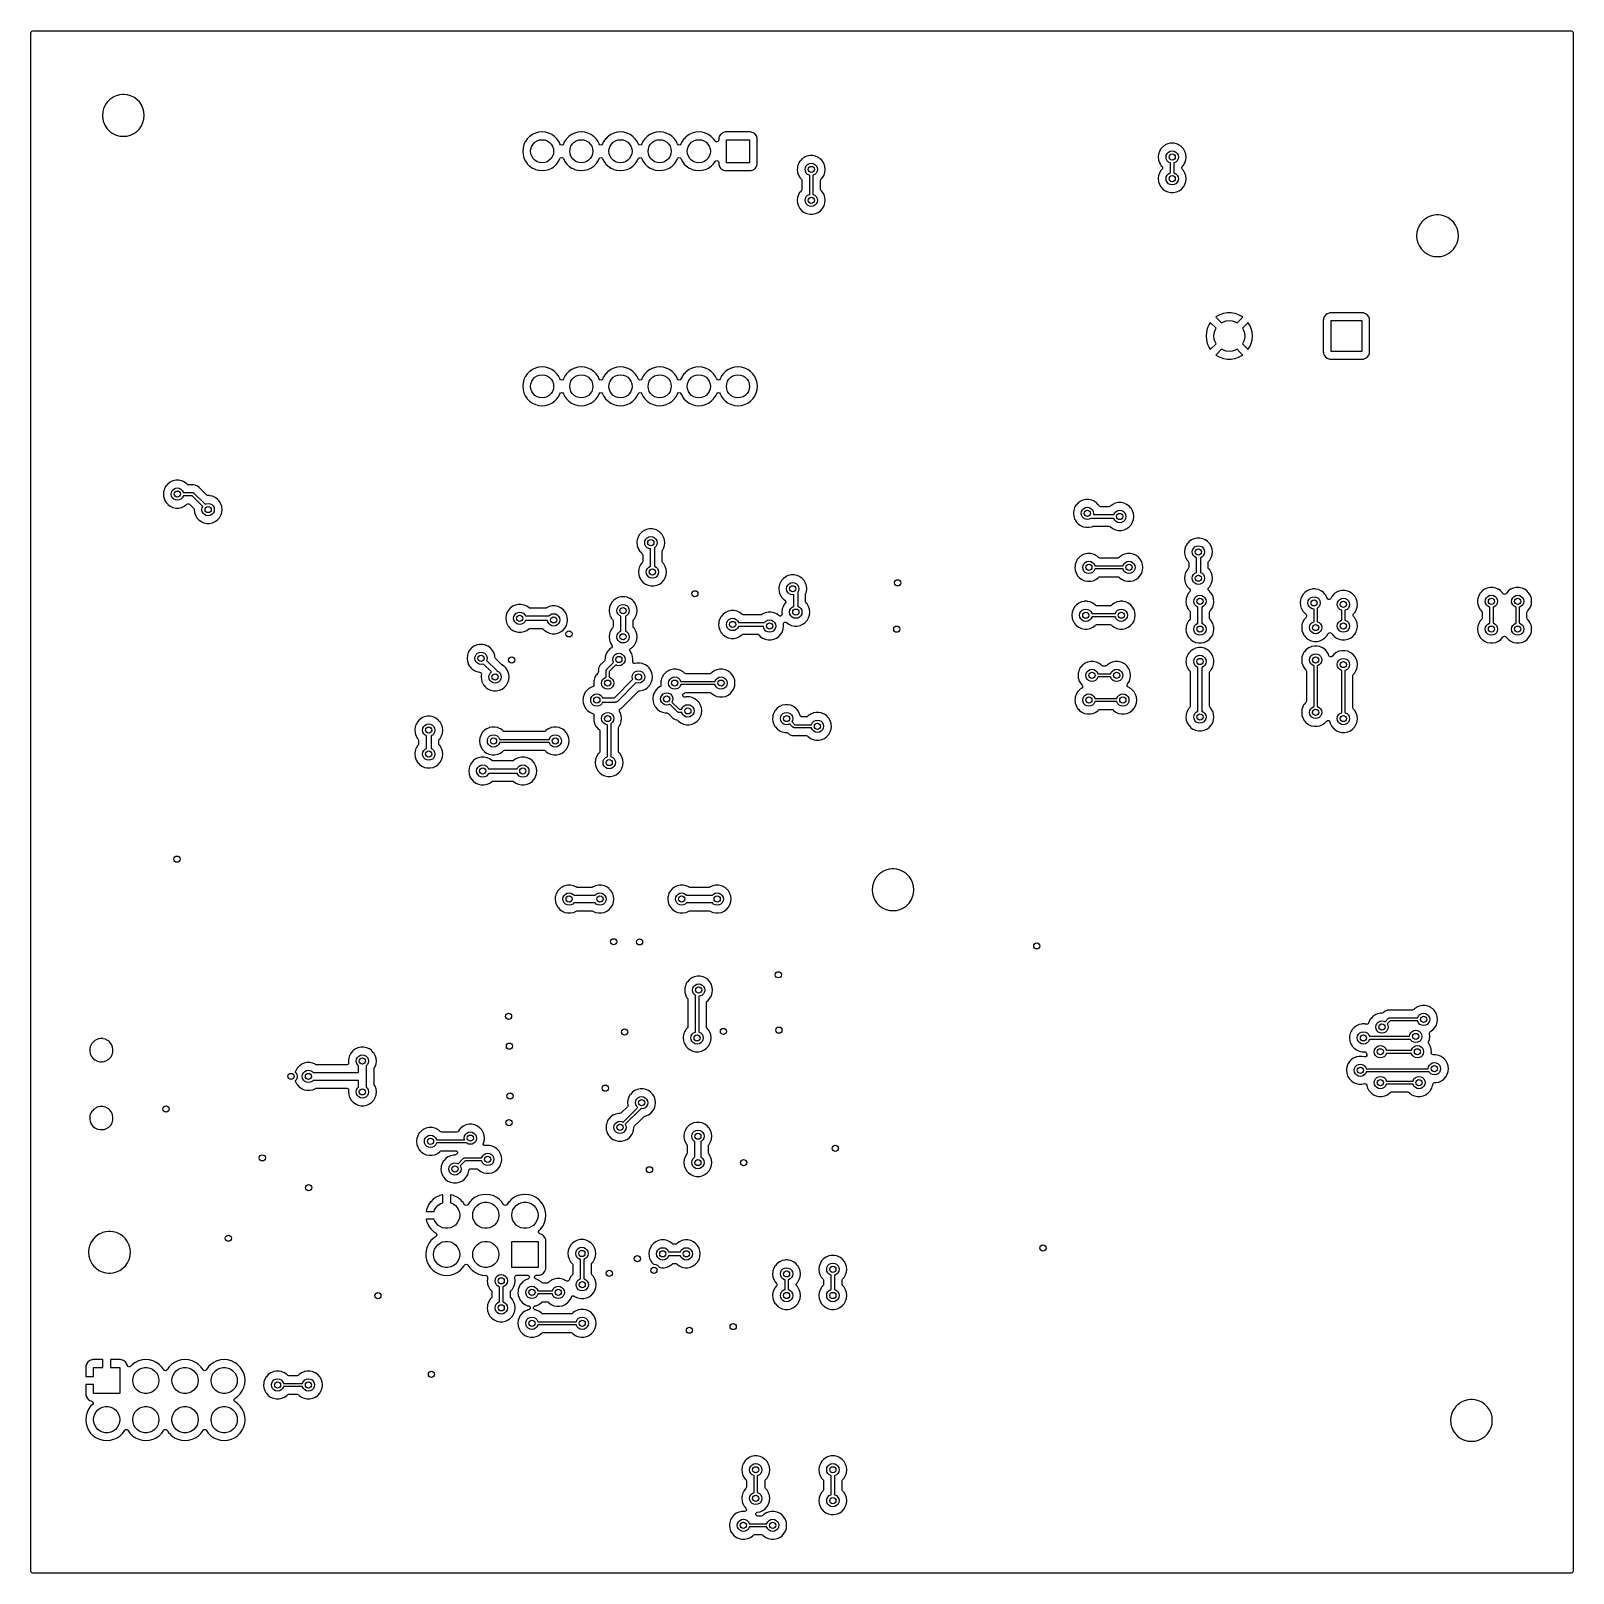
# Model space of a CAD drawing. Extents: x 98 to 198, y -146.7 to -46.7.
import ezdxf

# ---------------------------------------------------------------- set-up
doc = ezdxf.new("R2010")
doc.units = 0
doc.layers.add('BLACK', color=7, linetype='CONTINUOUS')

msp = doc.modelspace()

# ---------------------------------------------------------------- linework, layer by layer
at = {"layer": 'BLACK', "linetype": 'CONTINUOUS'}
for p, q in [((98.0042, -46.8407), (98.0208, -46.7787)), ((98.0042, -52.2), (98.0042, -46.8407)), ((98.0208, -46.7787), (98.0662, -46.7334)), ((98.0662, -46.7334), (98.1282, -46.7167)), ((98.1282, -46.7167), (197.872, -46.7167)), ((197.872, -46.7167), (197.934, -46.7334)), ((197.934, -46.7334), (197.979, -46.7787)), ((197.979, -46.7787), (197.996, -46.8407)), ((197.996, -46.8407), (197.996, -146.576)), ((103.531, -50.9284), (103.327, -51.0237)), ((103.536, -50.9261), (103.531, -50.9284)), ((103.531, -50.9284), (103.531, -50.9284)), ((103.542, -50.9247), (103.536, -50.9261)), ((103.759, -50.8663), (103.542, -50.9247)), ((103.542, -50.9247), (103.542, -50.9247)), ((103.765, -50.8649), (103.759, -50.8663)), ((103.759, -50.8663), (103.759, -50.8663)), ((103.77, -50.8645), (103.765, -50.8649)), ((103.938, -50.8497), (103.77, -50.8645)), ((103.77, -50.8645), (103.77, -50.8645)), ((103.941, -50.8495), (103.938, -50.8497)), ((103.938, -50.8497), (103.938, -50.8497)), ((104.059, -50.8495), (103.941, -50.8495)), ((104.062, -50.8497), (104.059, -50.8495)), ((104.23, -50.8645), (104.062, -50.8497)), ((104.062, -50.8497), (104.062, -50.8497)), ((104.235, -50.8649), (104.23, -50.8645)), ((104.23, -50.8645), (104.23, -50.8645)), ((104.241, -50.8663), (104.235, -50.8649)), ((104.458, -50.9247), (104.241, -50.8663)), ((104.241, -50.8663), (104.241, -50.8663)), ((104.464, -50.9261), (104.458, -50.9247)), ((104.458, -50.9247), (104.458, -50.9247)), ((104.678, -51.026), (104.464, -50.9261)), ((102.665, -51.9646), (102.644, -52.2)), ((102.666, -51.9594), (102.665, -51.9646)), ((102.725, -51.7416), (102.666, -51.9594)), ((102.666, -51.9594), (102.666, -51.9594)), ((102.726, -51.7363), (102.725, -51.7416)), ((102.725, -51.7416), (102.725, -51.7416)), ((102.728, -51.7314), (102.726, -51.7363)), ((102.824, -51.5271), (102.728, -51.7314)), ((102.728, -51.7314), (102.728, -51.7314)), ((102.826, -51.5222), (102.824, -51.5271)), ((102.824, -51.5271), (102.824, -51.5271)), ((102.829, -51.5177), (102.826, -51.5222)), ((102.958, -51.333), (102.829, -51.5177)), ((102.829, -51.5177), (102.829, -51.5177)), ((102.962, -51.3286), (102.958, -51.333)), ((102.958, -51.333), (102.958, -51.333)), ((102.965, -51.3248), (102.962, -51.3286)), ((103.125, -51.1653), (102.965, -51.3248)), ((102.965, -51.3248), (102.965, -51.3248)), ((103.129, -51.1615), (103.125, -51.1653)), ((103.125, -51.1653), (103.125, -51.1653)), ((103.133, -51.1584), (103.129, -51.1615)), ((103.318, -51.0291), (103.133, -51.1584)), ((103.133, -51.1584), (103.133, -51.1584)), ((103.322, -51.026), (103.318, -51.0291)), ((103.318, -51.0291), (103.318, -51.0291)), ((103.327, -51.0237), (103.322, -51.026)), ((103.327, -51.0237), (103.327, -51.0237)), ((104.871, -51.1615), (104.678, -51.026)), ((105.038, -51.3286), (104.871, -51.1615)), ((105.174, -51.5222), (105.038, -51.3286)), ((105.274, -51.7363), (105.174, -51.5222)), ((105.335, -51.9646), (105.274, -51.7363)), ((105.356, -52.2), (105.335, -51.9646)), ((98.0042, -54.5225), (98.0042, -52.2)), ((102.644, -52.2), (102.665, -52.4354)), ((102.665, -52.4354), (102.666, -52.4406)), ((102.666, -52.4406), (102.666, -52.4406)), ((102.666, -52.4406), (102.725, -52.6584)), ((102.725, -52.6584), (102.725, -52.6584)), ((102.725, -52.6584), (102.726, -52.6637)), ((102.726, -52.6637), (102.826, -52.8778)), ((102.826, -52.8778), (102.962, -53.0714)), ((105.038, -53.0714), (105.174, -52.8778)), ((105.174, -52.8778), (105.274, -52.6637)), ((105.274, -52.6637), (105.335, -52.4354)), ((105.335, -52.4354), (105.356, -52.2)), ((102.962, -53.0714), (103.129, -53.2385)), ((103.129, -53.2385), (103.322, -53.374)), ((103.322, -53.374), (103.536, -53.4739)), ((103.536, -53.4739), (103.765, -53.5351)), ((103.765, -53.5351), (103.941, -53.5505)), ((103.941, -53.5505), (104.056, -53.5505)), ((104.056, -53.5505), (104.059, -53.5505)), ((104.059, -53.5505), (104.235, -53.5351)), ((104.235, -53.5351), (104.464, -53.4739)), ((104.464, -53.4739), (104.678, -53.374)), ((104.678, -53.374), (104.871, -53.2385)), ((104.871, -53.2385), (105.038, -53.0714)), ((130.061, -53.8998), (129.973, -54.0883)), ((130.063, -53.8949), (130.061, -53.8998)), ((130.061, -53.8998), (130.061, -53.8998)), ((130.066, -53.8904), (130.063, -53.8949)), ((130.185, -53.7201), (130.066, -53.8904)), ((130.066, -53.8904), (130.066, -53.8904)), ((130.188, -53.7156), (130.185, -53.7201)), ((130.185, -53.7201), (130.185, -53.7201)), ((130.192, -53.7118), (130.188, -53.7156)), ((130.339, -53.5647), (130.192, -53.7118)), ((130.192, -53.7118), (130.192, -53.7118)), ((130.343, -53.5609), (130.339, -53.5647)), ((130.339, -53.5647), (130.339, -53.5647)), ((130.348, -53.5578), (130.343, -53.5609)), ((130.518, -53.4385), (130.348, -53.5578)), ((130.348, -53.5578), (130.348, -53.5578)), ((130.522, -53.4354), (130.518, -53.4385)), ((130.518, -53.4385), (130.518, -53.4385)), ((130.527, -53.4331), (130.522, -53.4354)), ((130.716, -53.3452), (130.527, -53.4331)), ((130.527, -53.4331), (130.527, -53.4331)), ((130.564, -54.0549), (130.682, -53.9361)), ((130.682, -53.9361), (130.825, -53.8468)), ((130.721, -53.3429), (130.716, -53.3452)), ((130.716, -53.3452), (130.716, -53.3452)), ((130.726, -53.3415), (130.721, -53.3429)), ((130.927, -53.2877), (130.726, -53.3415)), ((130.726, -53.3415), (130.726, -53.3415)), ((130.825, -53.8468), (130.983, -53.7913)), ((130.932, -53.2863), (130.927, -53.2877)), ((130.927, -53.2877), (130.927, -53.2877)), ((130.937, -53.2858), (130.932, -53.2863)), ((131.145, -53.2677), (130.937, -53.2858)), ((130.937, -53.2858), (130.937, -53.2858)), ((130.983, -53.7913), (131.15, -53.7725)), ((131.15, -53.2672), (131.145, -53.2677)), ((131.155, -53.2677), (131.15, -53.2672)), ((131.15, -53.7725), (131.317, -53.7913)), ((131.363, -53.2858), (131.155, -53.2677)), ((131.317, -53.7913), (131.475, -53.8468)), ((131.368, -53.2863), (131.363, -53.2858)), ((131.363, -53.2858), (131.363, -53.2858)), ((131.373, -53.2877), (131.368, -53.2863)), ((131.574, -53.3415), (131.373, -53.2877)), ((131.373, -53.2877), (131.373, -53.2877)), ((131.475, -53.8468), (131.618, -53.9361)), ((131.579, -53.3429), (131.574, -53.3415)), ((131.574, -53.3415), (131.574, -53.3415)), ((131.584, -53.3452), (131.579, -53.3429)), ((131.773, -53.4331), (131.584, -53.3452)), ((131.584, -53.3452), (131.584, -53.3452)), ((131.618, -53.9361), (131.736, -54.0549)), ((131.778, -53.4354), (131.773, -53.4331)), ((131.773, -53.4331), (131.773, -53.4331)), ((131.782, -53.4385), (131.778, -53.4354)), ((131.952, -53.5578), (131.782, -53.4385)), ((131.782, -53.4385), (131.782, -53.4385)), ((131.957, -53.5609), (131.952, -53.5578)), ((131.952, -53.5578), (131.952, -53.5578)), ((132.112, -53.7156), (131.957, -53.5609)), ((132.237, -53.8949), (132.112, -53.7156)), ((132.246, -53.9145), (132.237, -53.8949)), ((132.308, -54.0461), (132.246, -53.9145)), ((132.601, -53.8998), (132.532, -54.0461)), ((132.603, -53.8949), (132.601, -53.8998)), ((132.601, -53.8998), (132.601, -53.8998)), ((132.606, -53.8904), (132.603, -53.8949)), ((132.725, -53.7201), (132.606, -53.8904)), ((132.606, -53.8904), (132.606, -53.8904)), ((132.728, -53.7156), (132.725, -53.7201)), ((132.725, -53.7201), (132.725, -53.7201)), ((132.732, -53.7118), (132.728, -53.7156)), ((132.879, -53.5647), (132.732, -53.7118)), ((132.732, -53.7118), (132.732, -53.7118)), ((132.883, -53.5609), (132.879, -53.5647)), ((132.879, -53.5647), (132.879, -53.5647)), ((132.888, -53.5578), (132.883, -53.5609)), ((133.058, -53.4385), (132.888, -53.5578)), ((132.888, -53.5578), (132.888, -53.5578)), ((133.062, -53.4354), (133.058, -53.4385)), ((133.058, -53.4385), (133.058, -53.4385)), ((133.067, -53.4331), (133.062, -53.4354)), ((133.256, -53.3452), (133.067, -53.4331)), ((133.067, -53.4331), (133.067, -53.4331)), ((133.104, -54.0549), (133.222, -53.9361)), ((133.222, -53.9361), (133.365, -53.8468)), ((133.261, -53.3429), (133.256, -53.3452)), ((133.256, -53.3452), (133.256, -53.3452)), ((133.266, -53.3415), (133.261, -53.3429)), ((133.467, -53.2877), (133.266, -53.3415)), ((133.266, -53.3415), (133.266, -53.3415)), ((133.365, -53.8468), (133.523, -53.7913)), ((133.472, -53.2863), (133.467, -53.2877)), ((133.467, -53.2877), (133.467, -53.2877)), ((133.477, -53.2858), (133.472, -53.2863)), ((133.685, -53.2677), (133.477, -53.2858)), ((133.477, -53.2858), (133.477, -53.2858)), ((133.523, -53.7913), (133.69, -53.7725)), ((133.69, -53.2672), (133.685, -53.2677)), ((133.695, -53.2677), (133.69, -53.2672)), ((133.69, -53.7725), (133.857, -53.7913)), ((133.903, -53.2858), (133.695, -53.2677)), ((133.857, -53.7913), (134.015, -53.8468)), ((133.908, -53.2863), (133.903, -53.2858)), ((133.903, -53.2858), (133.903, -53.2858)), ((133.913, -53.2877), (133.908, -53.2863)), ((134.114, -53.3415), (133.913, -53.2877)), ((133.913, -53.2877), (133.913, -53.2877)), ((134.015, -53.8468), (134.158, -53.9361)), ((134.119, -53.3429), (134.114, -53.3415)), ((134.114, -53.3415), (134.114, -53.3415)), ((134.124, -53.3452), (134.119, -53.3429)), ((134.313, -53.4331), (134.124, -53.3452)), ((134.124, -53.3452), (134.124, -53.3452)), ((134.158, -53.9361), (134.276, -54.0549)), ((134.318, -53.4354), (134.313, -53.4331)), ((134.313, -53.4331), (134.313, -53.4331)), ((134.322, -53.4385), (134.318, -53.4354)), ((134.492, -53.5578), (134.322, -53.4385)), ((134.322, -53.4385), (134.322, -53.4385)), ((134.497, -53.5609), (134.492, -53.5578)), ((134.492, -53.5578), (134.492, -53.5578)), ((134.652, -53.7156), (134.497, -53.5609)), ((134.777, -53.8949), (134.652, -53.7156)), ((134.786, -53.9145), (134.777, -53.8949)), ((134.848, -54.0461), (134.786, -53.9145)), ((135.141, -53.8998), (135.072, -54.0461)), ((135.143, -53.8949), (135.141, -53.8998)), ((135.141, -53.8998), (135.141, -53.8998)), ((135.146, -53.8904), (135.143, -53.8949)), ((135.265, -53.7201), (135.146, -53.8904)), ((135.146, -53.8904), (135.146, -53.8904)), ((135.268, -53.7156), (135.265, -53.7201)), ((135.265, -53.7201), (135.265, -53.7201)), ((135.272, -53.7118), (135.268, -53.7156)), ((135.419, -53.5647), (135.272, -53.7118)), ((135.272, -53.7118), (135.272, -53.7118)), ((135.423, -53.5609), (135.419, -53.5647)), ((135.419, -53.5647), (135.419, -53.5647)), ((135.428, -53.5578), (135.423, -53.5609)), ((135.598, -53.4385), (135.428, -53.5578)), ((135.428, -53.5578), (135.428, -53.5578)), ((135.602, -53.4354), (135.598, -53.4385)), ((135.598, -53.4385), (135.598, -53.4385)), ((135.607, -53.4331), (135.602, -53.4354)), ((135.796, -53.3452), (135.607, -53.4331)), ((135.607, -53.4331), (135.607, -53.4331)), ((135.644, -54.0549), (135.762, -53.9361)), ((135.762, -53.9361), (135.905, -53.8468)), ((135.801, -53.3429), (135.796, -53.3452)), ((135.796, -53.3452), (135.796, -53.3452)), ((135.806, -53.3415), (135.801, -53.3429)), ((136.007, -53.2877), (135.806, -53.3415)), ((135.806, -53.3415), (135.806, -53.3415)), ((135.905, -53.8468), (136.063, -53.7913)), ((136.012, -53.2863), (136.007, -53.2877)), ((136.007, -53.2877), (136.007, -53.2877)), ((136.017, -53.2858), (136.012, -53.2863)), ((136.225, -53.2677), (136.017, -53.2858)), ((136.017, -53.2858), (136.017, -53.2858)), ((136.063, -53.7913), (136.23, -53.7725)), ((136.23, -53.2672), (136.225, -53.2677)), ((136.235, -53.2677), (136.23, -53.2672)), ((136.23, -53.7725), (136.397, -53.7913)), ((136.443, -53.2858), (136.235, -53.2677)), ((136.397, -53.7913), (136.555, -53.8468)), ((136.448, -53.2863), (136.443, -53.2858)), ((136.443, -53.2858), (136.443, -53.2858)), ((136.453, -53.2877), (136.448, -53.2863)), ((136.654, -53.3415), (136.453, -53.2877)), ((136.453, -53.2877), (136.453, -53.2877)), ((136.555, -53.8468), (136.698, -53.9361)), ((136.659, -53.3429), (136.654, -53.3415)), ((136.654, -53.3415), (136.654, -53.3415)), ((136.664, -53.3452), (136.659, -53.3429)), ((136.853, -53.4331), (136.664, -53.3452)), ((136.664, -53.3452), (136.664, -53.3452)), ((136.698, -53.9361), (136.816, -54.0549)), ((136.858, -53.4354), (136.853, -53.4331)), ((136.853, -53.4331), (136.853, -53.4331)), ((136.862, -53.4385), (136.858, -53.4354)), ((137.032, -53.5578), (136.862, -53.4385)), ((136.862, -53.4385), (136.862, -53.4385)), ((137.037, -53.5609), (137.032, -53.5578)), ((137.032, -53.5578), (137.032, -53.5578)), ((137.192, -53.7156), (137.037, -53.5609)), ((137.317, -53.8949), (137.192, -53.7156)), ((137.326, -53.9145), (137.317, -53.8949)), ((137.388, -54.0461), (137.326, -53.9145)), ((137.681, -53.8998), (137.612, -54.0461)), ((137.683, -53.8949), (137.681, -53.8998)), ((137.681, -53.8998), (137.681, -53.8998)), ((137.686, -53.8904), (137.683, -53.8949)), ((137.805, -53.7201), (137.686, -53.8904)), ((137.686, -53.8904), (137.686, -53.8904)), ((137.808, -53.7156), (137.805, -53.7201)), ((137.805, -53.7201), (137.805, -53.7201)), ((137.812, -53.7118), (137.808, -53.7156)), ((137.959, -53.5647), (137.812, -53.7118)), ((137.812, -53.7118), (137.812, -53.7118)), ((137.963, -53.5609), (137.959, -53.5647)), ((137.959, -53.5647), (137.959, -53.5647)), ((137.968, -53.5578), (137.963, -53.5609)), ((138.138, -53.4385), (137.968, -53.5578)), ((137.968, -53.5578), (137.968, -53.5578)), ((138.142, -53.4354), (138.138, -53.4385)), ((138.138, -53.4385), (138.138, -53.4385)), ((138.147, -53.4331), (138.142, -53.4354)), ((138.336, -53.3452), (138.147, -53.4331)), ((138.147, -53.4331), (138.147, -53.4331)), ((138.184, -54.0549), (138.302, -53.9361)), ((138.302, -53.9361), (138.445, -53.8468)), ((138.341, -53.3429), (138.336, -53.3452)), ((138.336, -53.3452), (138.336, -53.3452)), ((138.346, -53.3415), (138.341, -53.3429)), ((138.547, -53.2877), (138.346, -53.3415)), ((138.346, -53.3415), (138.346, -53.3415)), ((138.445, -53.8468), (138.603, -53.7913)), ((138.552, -53.2863), (138.547, -53.2877)), ((138.547, -53.2877), (138.547, -53.2877)), ((138.557, -53.2858), (138.552, -53.2863)), ((138.765, -53.2677), (138.557, -53.2858)), ((138.557, -53.2858), (138.557, -53.2858)), ((138.603, -53.7913), (138.77, -53.7725)), ((138.77, -53.2672), (138.765, -53.2677)), ((138.775, -53.2677), (138.77, -53.2672)), ((138.77, -53.7725), (138.937, -53.7913)), ((138.983, -53.2858), (138.775, -53.2677)), ((138.937, -53.7913), (139.095, -53.8468)), ((138.988, -53.2863), (138.983, -53.2858)), ((138.983, -53.2858), (138.983, -53.2858)), ((138.993, -53.2877), (138.988, -53.2863)), ((139.194, -53.3415), (138.993, -53.2877)), ((138.993, -53.2877), (138.993, -53.2877)), ((139.095, -53.8468), (139.238, -53.9361)), ((139.199, -53.3429), (139.194, -53.3415)), ((139.194, -53.3415), (139.194, -53.3415)), ((139.204, -53.3452), (139.199, -53.3429)), ((139.393, -53.4331), (139.204, -53.3452)), ((139.204, -53.3452), (139.204, -53.3452)), ((139.238, -53.9361), (139.356, -54.0549)), ((139.398, -53.4354), (139.393, -53.4331)), ((139.393, -53.4331), (139.393, -53.4331)), ((139.402, -53.4385), (139.398, -53.4354)), ((139.572, -53.5578), (139.402, -53.4385)), ((139.402, -53.4385), (139.402, -53.4385)), ((139.577, -53.5609), (139.572, -53.5578)), ((139.572, -53.5578), (139.572, -53.5578)), ((139.732, -53.7156), (139.577, -53.5609)), ((139.857, -53.8949), (139.732, -53.7156)), ((139.866, -53.9145), (139.857, -53.8949)), ((139.928, -54.0461), (139.866, -53.9145)), ((140.221, -53.8998), (140.152, -54.0461)), ((140.223, -53.8949), (140.221, -53.8998)), ((140.221, -53.8998), (140.221, -53.8998)), ((140.226, -53.8904), (140.223, -53.8949)), ((140.345, -53.7201), (140.226, -53.8904)), ((140.226, -53.8904), (140.226, -53.8904)), ((140.348, -53.7156), (140.345, -53.7201)), ((140.345, -53.7201), (140.345, -53.7201)), ((140.352, -53.7118), (140.348, -53.7156)), ((140.499, -53.5647), (140.352, -53.7118)), ((140.352, -53.7118), (140.352, -53.7118)), ((140.503, -53.5609), (140.499, -53.5647)), ((140.499, -53.5647), (140.499, -53.5647)), ((140.508, -53.5578), (140.503, -53.5609)), ((140.678, -53.4385), (140.508, -53.5578)), ((140.508, -53.5578), (140.508, -53.5578)), ((140.682, -53.4354), (140.678, -53.4385)), ((140.678, -53.4385), (140.678, -53.4385)), ((140.687, -53.4331), (140.682, -53.4354)), ((140.876, -53.3452), (140.687, -53.4331)), ((140.687, -53.4331), (140.687, -53.4331)), ((140.724, -54.0549), (140.842, -53.9361)), ((140.842, -53.9361), (140.985, -53.8468)), ((140.881, -53.3429), (140.876, -53.3452)), ((140.876, -53.3452), (140.876, -53.3452)), ((140.886, -53.3415), (140.881, -53.3429)), ((141.087, -53.2877), (140.886, -53.3415)), ((140.886, -53.3415), (140.886, -53.3415)), ((140.985, -53.8468), (141.143, -53.7913)), ((141.092, -53.2863), (141.087, -53.2877)), ((141.087, -53.2877), (141.087, -53.2877)), ((141.097, -53.2858), (141.092, -53.2863)), ((141.305, -53.2677), (141.097, -53.2858)), ((141.097, -53.2858), (141.097, -53.2858)), ((141.143, -53.7913), (141.31, -53.7725)), ((141.31, -53.2672), (141.305, -53.2677)), ((141.315, -53.2677), (141.31, -53.2672)), ((141.31, -53.7725), (141.477, -53.7913)), ((141.523, -53.2858), (141.315, -53.2677)), ((141.477, -53.7913), (141.635, -53.8468)), ((141.528, -53.2863), (141.523, -53.2858)), ((141.523, -53.2858), (141.523, -53.2858)), ((141.533, -53.2877), (141.528, -53.2863)), ((141.734, -53.3415), (141.533, -53.2877)), ((141.533, -53.2877), (141.533, -53.2877)), ((141.635, -53.8468), (141.778, -53.9361)), ((141.739, -53.3429), (141.734, -53.3415)), ((141.734, -53.3415), (141.734, -53.3415)), ((141.744, -53.3452), (141.739, -53.3429)), ((141.933, -53.4331), (141.744, -53.3452)), ((141.744, -53.3452), (141.744, -53.3452)), ((141.778, -53.9361), (141.896, -54.0549)), ((141.938, -53.4354), (141.933, -53.4331)), ((141.933, -53.4331), (141.933, -53.4331)), ((141.942, -53.4385), (141.938, -53.4354)), ((142.112, -53.5578), (141.942, -53.4385)), ((141.942, -53.4385), (141.942, -53.4385)), ((142.117, -53.5609), (142.112, -53.5578)), ((142.112, -53.5578), (142.112, -53.5578)), ((142.272, -53.7156), (142.117, -53.5609)), ((142.366, -53.8508), (142.272, -53.7156)), ((142.374, -53.8618), (142.366, -53.8508)), ((142.421, -53.9021), (142.374, -53.8618)), ((142.482, -53.9145), (142.421, -53.9021)), ((142.541, -53.8958), (142.482, -53.9145)), ((142.584, -53.8508), (142.541, -53.8958)), ((142.6, -53.7906), (142.584, -53.8508)), ((142.605, -53.6727), (142.6, -53.7213)), ((142.6, -53.7213), (142.6, -53.7213)), ((142.6, -53.7213), (142.6, -53.7246)), ((142.6, -53.7246), (142.6, -53.7279)), ((142.6, -53.7279), (142.6, -53.7279)), ((142.6, -53.7279), (142.6, -53.7906)), ((142.606, -53.665), (142.605, -53.6727)), ((142.605, -53.6727), (142.605, -53.6727)), ((142.609, -53.6578), (142.606, -53.665)), ((142.653, -53.5385), (142.609, -53.6577)), ((142.609, -53.6577), (142.609, -53.6578)), ((142.656, -53.5302), (142.653, -53.5385)), ((142.653, -53.5385), (142.653, -53.5385)), ((142.662, -53.5231), (142.656, -53.5302)), ((142.737, -53.422), (142.662, -53.5231)), ((142.662, -53.5231), (142.662, -53.5231)), ((142.742, -53.415), (142.737, -53.422)), ((142.737, -53.422), (142.737, -53.422)), ((142.75, -53.4096), (142.742, -53.415)), ((142.851, -53.334), (142.75, -53.4096)), ((142.75, -53.4096), (142.75, -53.4096)), ((142.858, -53.3287), (142.851, -53.334)), ((142.851, -53.334), (142.851, -53.334)), ((142.866, -53.3256), (142.858, -53.3287)), ((142.985, -53.2811), (142.866, -53.3256)), ((142.866, -53.3256), (142.866, -53.3256)), ((142.993, -53.2784), (142.985, -53.2811)), ((142.985, -53.2811), (142.985, -53.2811)), ((143, -53.2776), (142.993, -53.2784)), ((143.049, -53.2724), (143, -53.2776)), ((143, -53.2776), (143, -53.2776)), ((143.052, -53.272), (143.049, -53.2724)), ((143.049, -53.2724), (143.049, -53.2724)), ((143.055, -53.272), (143.052, -53.272)), ((144.645, -53.272), (143.055, -53.272)), ((143.055, -53.272), (143.055, -53.272)), ((143.1, -55.2725), (143.1, -53.7725)), ((143.1, -53.7725), (144.6, -53.7725)), ((144.6, -53.7725), (144.6, -55.2725)), ((144.648, -53.272), (144.645, -53.272)), ((144.651, -53.2724), (144.648, -53.272)), ((144.7, -53.2776), (144.651, -53.2724)), ((144.651, -53.2724), (144.651, -53.2724)), ((144.707, -53.2784), (144.7, -53.2776)), ((144.7, -53.2776), (144.7, -53.2776)), ((144.715, -53.2811), (144.707, -53.2784)), ((144.772, -53.3025), (144.715, -53.2811)), ((144.715, -53.2811), (144.715, -53.2811)), ((144.842, -53.3287), (144.772, -53.3025)), ((144.849, -53.334), (144.842, -53.3287)), ((144.903, -53.374), (144.849, -53.334)), ((144.849, -53.334), (144.849, -53.334)), ((144.958, -53.415), (144.903, -53.374)), ((145.044, -53.5302), (144.958, -53.415)), ((145.094, -53.665), (145.044, -53.5302)), ((145.1, -53.7246), (145.094, -53.665)), ((145.1, -55.3204), (145.1, -53.7246)), ((98.0042, -57.7011), (98.0042, -54.5225)), ((129.913, -54.3099), (129.895, -54.514)), ((129.895, -54.514), (129.895, -54.5225)), ((129.895, -54.5225), (129.895, -54.5279)), ((129.895, -54.5279), (129.913, -54.7351)), ((129.914, -54.3045), (129.913, -54.3099)), ((129.913, -54.3099), (129.913, -54.3099)), ((129.913, -54.7351), (129.913, -54.7351)), ((129.913, -54.7351), (129.914, -54.7405)), ((129.915, -54.2993), (129.914, -54.3045)), ((129.914, -54.7405), (129.915, -54.7457)), ((129.969, -54.0984), (129.915, -54.2993)), ((129.915, -54.2993), (129.915, -54.2993)), ((129.915, -54.7457), (129.915, -54.7457)), ((129.915, -54.7457), (129.941, -54.8415)), ((129.941, -54.8415), (129.97, -54.9518)), ((129.97, -54.0932), (129.969, -54.0984)), ((129.969, -54.0984), (129.969, -54.0984)), ((129.973, -54.0883), (129.97, -54.0932)), ((129.97, -54.9518), (129.973, -54.9567)), ((129.973, -54.0883), (129.973, -54.0883)), ((129.973, -54.9567), (129.973, -54.9567)), ((129.973, -54.9567), (130.061, -55.1452)), ((130.4, -54.5225), (130.419, -54.3556)), ((130.419, -54.6894), (130.4, -54.5225)), ((130.419, -54.3556), (130.474, -54.1971)), ((130.474, -54.8479), (130.419, -54.6894)), ((130.474, -54.1971), (130.564, -54.0549)), ((130.564, -54.9901), (130.474, -54.8479)), ((130.682, -55.1089), (130.564, -54.9901)), ((131.736, -54.9901), (131.618, -55.1089)), ((131.736, -54.0549), (131.826, -54.1971)), ((131.826, -54.8479), (131.736, -54.9901)), ((131.826, -54.1971), (131.881, -54.3556)), ((131.881, -54.6894), (131.826, -54.8479)), ((131.881, -54.3556), (131.9, -54.5225)), ((131.9, -54.5225), (131.881, -54.6894)), ((132.353, -54.0983), (132.308, -54.0461)), ((132.308, -54.9989), (132.353, -54.9467)), ((132.42, -54.1177), (132.353, -54.0983)), ((132.353, -54.9467), (132.42, -54.9273)), ((132.487, -54.0983), (132.42, -54.1177)), ((132.42, -54.9273), (132.487, -54.9467)), ((132.532, -54.0461), (132.487, -54.0983)), ((132.487, -54.9467), (132.532, -54.9989)), ((132.94, -54.5225), (132.959, -54.3556)), ((132.959, -54.6894), (132.94, -54.5225)), ((132.959, -54.3556), (133.014, -54.1971)), ((133.014, -54.8479), (132.959, -54.6894)), ((133.014, -54.1971), (133.104, -54.0549)), ((133.104, -54.9901), (133.014, -54.8479)), ((133.222, -55.1089), (133.104, -54.9901)), ((134.276, -54.9901), (134.158, -55.1089)), ((134.276, -54.0549), (134.366, -54.1971)), ((134.366, -54.8479), (134.276, -54.9901)), ((134.366, -54.1971), (134.421, -54.3556)), ((134.421, -54.6894), (134.366, -54.8479)), ((134.421, -54.3556), (134.44, -54.5225)), ((134.44, -54.5225), (134.421, -54.6894)), ((134.893, -54.0983), (134.848, -54.0461)), ((134.848, -54.9989), (134.893, -54.9467)), ((134.96, -54.1177), (134.893, -54.0983)), ((134.893, -54.9467), (134.96, -54.9273)), ((135.027, -54.0983), (134.96, -54.1177)), ((134.96, -54.9273), (135.027, -54.9467)), ((135.072, -54.0461), (135.027, -54.0983)), ((135.027, -54.9467), (135.072, -54.9989)), ((135.48, -54.5225), (135.499, -54.3556)), ((135.499, -54.6894), (135.48, -54.5225)), ((135.499, -54.3556), (135.554, -54.1971)), ((135.554, -54.8479), (135.499, -54.6894)), ((135.554, -54.1971), (135.644, -54.0549)), ((135.644, -54.9901), (135.554, -54.8479)), ((135.762, -55.1089), (135.644, -54.9901)), ((136.816, -54.9901), (136.698, -55.1089)), ((136.816, -54.0549), (136.906, -54.1971)), ((136.906, -54.8479), (136.816, -54.9901)), ((136.906, -54.1971), (136.961, -54.3556)), ((136.961, -54.6894), (136.906, -54.8479)), ((136.961, -54.3556), (136.98, -54.5225)), ((136.98, -54.5225), (136.961, -54.6894)), ((137.433, -54.0983), (137.388, -54.0461)), ((137.388, -54.9989), (137.433, -54.9467)), ((137.5, -54.1177), (137.433, -54.0983)), ((137.433, -54.9467), (137.5, -54.9273)), ((137.567, -54.0983), (137.5, -54.1177)), ((137.5, -54.9273), (137.567, -54.9467)), ((137.612, -54.0461), (137.567, -54.0983)), ((137.567, -54.9467), (137.612, -54.9989)), ((138.02, -54.5225), (138.039, -54.3556)), ((138.039, -54.6894), (138.02, -54.5225)), ((138.039, -54.3556), (138.094, -54.1971)), ((138.094, -54.8479), (138.039, -54.6894)), ((138.094, -54.1971), (138.184, -54.0549)), ((138.184, -54.9901), (138.094, -54.8479)), ((138.302, -55.1089), (138.184, -54.9901)), ((139.356, -54.9901), (139.238, -55.1089)), ((139.356, -54.0549), (139.446, -54.1971)), ((139.446, -54.8479), (139.356, -54.9901)), ((139.446, -54.1971), (139.501, -54.3556)), ((139.501, -54.6894), (139.446, -54.8479)), ((139.501, -54.3556), (139.52, -54.5225)), ((139.52, -54.5225), (139.501, -54.6894)), ((139.973, -54.0983), (139.928, -54.0461)), ((139.928, -54.9989), (139.973, -54.9467)), ((140.04, -54.1177), (139.973, -54.0983)), ((139.973, -54.9467), (140.04, -54.9273)), ((140.107, -54.0983), (140.04, -54.1177)), ((140.04, -54.9273), (140.107, -54.9467)), ((140.152, -54.0461), (140.107, -54.0983)), ((140.107, -54.9467), (140.152, -54.9989)), ((140.56, -54.5225), (140.579, -54.3556)), ((140.579, -54.6894), (140.56, -54.5225)), ((140.579, -54.3556), (140.634, -54.1971)), ((140.634, -54.8479), (140.579, -54.6894)), ((140.634, -54.1971), (140.724, -54.0549)), ((140.724, -54.9901), (140.634, -54.8479)), ((140.842, -55.1089), (140.724, -54.9901)), ((141.896, -54.9901), (141.778, -55.1089)), ((141.896, -54.0549), (141.986, -54.1971)), ((141.986, -54.8479), (141.896, -54.9901)), ((141.986, -54.1971), (142.041, -54.3556)), ((142.041, -54.6894), (141.986, -54.8479)), ((142.041, -54.3556), (142.06, -54.5225)), ((142.06, -54.5225), (142.041, -54.6894)), ((148.142, -54.9197), (147.999, -55.0233)), ((148.147, -54.9158), (148.142, -54.9197)), ((148.142, -54.9197), (148.142, -54.9197)), ((148.153, -54.9132), (148.147, -54.9158)), ((148.314, -54.8415), (148.153, -54.9132)), ((148.153, -54.9132), (148.153, -54.9132)), ((148.32, -54.8389), (148.314, -54.8415)), ((148.314, -54.8415), (148.314, -54.8415)), ((148.327, -54.8375), (148.32, -54.8389)), ((148.499, -54.8009), (148.327, -54.8375)), ((148.327, -54.8375), (148.327, -54.8375)), ((148.505, -54.7995), (148.499, -54.8009)), ((148.499, -54.8009), (148.499, -54.8009)), ((148.695, -54.7995), (148.505, -54.7995)), ((148.701, -54.8009), (148.695, -54.7995)), ((148.873, -54.8375), (148.701, -54.8009)), ((148.701, -54.8009), (148.701, -54.8009)), ((148.88, -54.8389), (148.873, -54.8375)), ((148.873, -54.8375), (148.873, -54.8375)), ((148.886, -54.8415), (148.88, -54.8389)), ((149.029, -54.9054), (148.886, -54.8415)), ((148.886, -54.8415), (148.886, -54.8415)), ((149.053, -54.9158), (149.029, -54.9054)), ((149.058, -54.9197), (149.053, -54.9158)), ((149.201, -55.0233), (149.058, -54.9197)), ((149.058, -54.9197), (149.058, -54.9197)), ((171.096, -54.8854), (171.095, -54.8989)), ((171.095, -54.8989), (171.095, -54.9054)), ((171.095, -54.9054), (171.114, -55.0807)), ((171.114, -54.7171), (171.096, -54.8854)), ((171.116, -54.7045), (171.114, -54.7106)), ((171.114, -54.7106), (171.114, -54.7171)), ((171.114, -54.7171), (171.114, -54.7171)), ((171.171, -54.5368), (171.116, -54.7045)), ((171.116, -54.7045), (171.116, -54.7045)), ((171.173, -54.5306), (171.171, -54.5368)), ((171.171, -54.5368), (171.171, -54.5368)), ((171.176, -54.525), (171.173, -54.5306)), ((171.264, -54.3723), (171.176, -54.525)), ((171.176, -54.525), (171.176, -54.525)), ((171.267, -54.3667), (171.264, -54.3723)), ((171.264, -54.3723), (171.264, -54.3723)), ((171.272, -54.3619), (171.267, -54.3667)), ((171.39, -54.2308), (171.272, -54.3619)), ((171.272, -54.3619), (171.272, -54.3619)), ((171.394, -54.226), (171.39, -54.2308)), ((171.39, -54.2308), (171.39, -54.2308)), ((171.399, -54.2222), (171.394, -54.226)), ((171.542, -54.1186), (171.399, -54.2222)), ((171.399, -54.2222), (171.399, -54.2222)), ((171.547, -54.1147), (171.542, -54.1186)), ((171.542, -54.1186), (171.542, -54.1186)), ((171.553, -54.1121), (171.547, -54.1147)), ((171.714, -54.0404), (171.553, -54.1121)), ((171.553, -54.1121), (171.553, -54.1121)), ((171.6, -54.8989), (171.62, -54.7753)), ((171.62, -55.0225), (171.6, -54.8989)), ((171.62, -54.7753), (171.676, -54.6638)), ((171.676, -54.6638), (171.765, -54.5753)), ((171.72, -54.0378), (171.714, -54.0404)), ((171.714, -54.0404), (171.714, -54.0404)), ((171.727, -54.0364), (171.72, -54.0378)), ((171.899, -53.9998), (171.727, -54.0364)), ((171.727, -54.0364), (171.727, -54.0364)), ((171.765, -54.5753), (171.876, -54.5185)), ((171.876, -54.5185), (172, -54.4989)), ((171.905, -53.9984), (171.899, -53.9998)), ((171.899, -53.9998), (171.899, -53.9998)), ((172.095, -53.9984), (171.905, -53.9984)), ((172, -54.4989), (172.124, -54.5185)), ((172.101, -53.9998), (172.095, -53.9984)), ((172.273, -54.0364), (172.101, -53.9998)), ((172.101, -53.9998), (172.101, -53.9998)), ((172.124, -54.5185), (172.235, -54.5753)), ((172.235, -54.5753), (172.324, -54.6638)), ((172.28, -54.0378), (172.273, -54.0364)), ((172.273, -54.0364), (172.273, -54.0364)), ((172.286, -54.0404), (172.28, -54.0378)), ((172.447, -54.1121), (172.286, -54.0404)), ((172.286, -54.0404), (172.286, -54.0404)), ((172.324, -54.6638), (172.38, -54.7753)), ((172.38, -54.7753), (172.4, -54.8989)), ((172.4, -54.8989), (172.38, -55.0225)), ((172.453, -54.1147), (172.447, -54.1121)), ((172.458, -54.1186), (172.453, -54.1147)), ((172.601, -54.2222), (172.458, -54.1186)), ((172.458, -54.1186), (172.458, -54.1186)), ((172.606, -54.226), (172.601, -54.2222)), ((172.601, -54.2222), (172.601, -54.2222)), ((172.733, -54.3667), (172.606, -54.226)), ((172.827, -54.5306), (172.733, -54.3667)), ((172.886, -54.7106), (172.827, -54.5306)), ((172.886, -54.7171), (172.886, -54.7106)), ((172.889, -54.7457), (172.886, -54.7171)), ((172.886, -54.7171), (172.886, -54.7171)), ((172.886, -55.0872), (172.905, -54.8989)), ((172.905, -54.8989), (172.889, -54.7457)), ((130.061, -55.1452), (130.061, -55.1452)), ((130.061, -55.1452), (130.063, -55.1501)), ((130.063, -55.1501), (130.066, -55.1546)), ((130.066, -55.1546), (130.066, -55.1546)), ((130.066, -55.1546), (130.185, -55.3249)), ((130.185, -55.3249), (130.185, -55.3249)), ((130.185, -55.3249), (130.188, -55.3294)), ((130.188, -55.3294), (130.343, -55.4841)), ((130.343, -55.4841), (130.348, -55.4872)), ((130.348, -55.4872), (130.348, -55.4872)), ((130.348, -55.4872), (130.387, -55.5148)), ((130.387, -55.5148), (130.522, -55.6096)), ((130.522, -55.6096), (130.527, -55.6119)), ((130.527, -55.6119), (130.527, -55.6119)), ((130.527, -55.6119), (130.702, -55.6935)), ((130.825, -55.1982), (130.682, -55.1089)), ((130.702, -55.6935), (130.721, -55.7021)), ((130.721, -55.7021), (130.879, -55.7444)), ((130.983, -55.2537), (130.825, -55.1982)), ((130.879, -55.7444), (130.927, -55.7573)), ((130.927, -55.7573), (130.927, -55.7573)), ((130.927, -55.7573), (130.932, -55.7587)), ((130.932, -55.7587), (131.15, -55.7778)), ((131.15, -55.2725), (130.983, -55.2537)), ((131.317, -55.2537), (131.15, -55.2725)), ((131.15, -55.7778), (131.368, -55.7587)), ((131.475, -55.1982), (131.317, -55.2537)), ((131.368, -55.7587), (131.579, -55.7021)), ((131.618, -55.1089), (131.475, -55.1982)), ((131.579, -55.7021), (131.778, -55.6096)), ((131.778, -55.6096), (131.957, -55.4841)), ((131.957, -55.4841), (132.112, -55.3294)), ((132.112, -55.3294), (132.237, -55.1501)), ((132.237, -55.1501), (132.308, -54.9989)), ((132.532, -54.9989), (132.601, -55.1452)), ((132.601, -55.1452), (132.601, -55.1452)), ((132.601, -55.1452), (132.603, -55.1501)), ((132.603, -55.1501), (132.606, -55.1546)), ((132.606, -55.1546), (132.606, -55.1546)), ((132.606, -55.1546), (132.725, -55.3249)), ((132.725, -55.3249), (132.725, -55.3249)), ((132.725, -55.3249), (132.728, -55.3294)), ((132.728, -55.3294), (132.883, -55.4841)), ((132.883, -55.4841), (132.888, -55.4872)), ((132.888, -55.4872), (132.888, -55.4872)), ((132.888, -55.4872), (132.927, -55.5148)), ((132.927, -55.5148), (133.062, -55.6096)), ((133.062, -55.6096), (133.067, -55.6119)), ((133.067, -55.6119), (133.067, -55.6119)), ((133.067, -55.6119), (133.242, -55.6935)), ((133.365, -55.1982), (133.222, -55.1089)), ((133.242, -55.6935), (133.261, -55.7021)), ((133.261, -55.7021), (133.419, -55.7444)), ((133.523, -55.2537), (133.365, -55.1982)), ((133.419, -55.7444), (133.467, -55.7573)), ((133.467, -55.7573), (133.467, -55.7573)), ((133.467, -55.7573), (133.472, -55.7587)), ((133.472, -55.7587), (133.69, -55.7778)), ((133.69, -55.2725), (133.523, -55.2537)), ((133.857, -55.2537), (133.69, -55.2725)), ((133.69, -55.7778), (133.908, -55.7587)), ((134.015, -55.1982), (133.857, -55.2537)), ((133.908, -55.7587), (134.119, -55.7021)), ((134.158, -55.1089), (134.015, -55.1982)), ((134.119, -55.7021), (134.318, -55.6096)), ((134.318, -55.6096), (134.497, -55.4841)), ((134.497, -55.4841), (134.652, -55.3294)), ((134.652, -55.3294), (134.777, -55.1501)), ((134.777, -55.1501), (134.848, -54.9989)), ((135.072, -54.9989), (135.141, -55.1452)), ((135.141, -55.1452), (135.141, -55.1452)), ((135.141, -55.1452), (135.143, -55.1501)), ((135.143, -55.1501), (135.146, -55.1546)), ((135.146, -55.1546), (135.146, -55.1546)), ((135.146, -55.1546), (135.265, -55.3249)), ((135.265, -55.3249), (135.265, -55.3249)), ((135.265, -55.3249), (135.268, -55.3294)), ((135.268, -55.3294), (135.423, -55.4841)), ((135.423, -55.4841), (135.428, -55.4872)), ((135.428, -55.4872), (135.428, -55.4872)), ((135.428, -55.4872), (135.467, -55.5148)), ((135.467, -55.5148), (135.602, -55.6096)), ((135.602, -55.6096), (135.607, -55.6119)), ((135.607, -55.6119), (135.607, -55.6119)), ((135.607, -55.6119), (135.782, -55.6935)), ((135.905, -55.1982), (135.762, -55.1089)), ((135.782, -55.6935), (135.801, -55.7021)), ((135.801, -55.7021), (135.959, -55.7444)), ((136.063, -55.2537), (135.905, -55.1982)), ((135.959, -55.7444), (136.007, -55.7573)), ((136.007, -55.7573), (136.007, -55.7573)), ((136.007, -55.7573), (136.012, -55.7587)), ((136.012, -55.7587), (136.23, -55.7778)), ((136.23, -55.2725), (136.063, -55.2537)), ((136.397, -55.2537), (136.23, -55.2725)), ((136.23, -55.7778), (136.448, -55.7587)), ((136.555, -55.1982), (136.397, -55.2537)), ((136.448, -55.7587), (136.659, -55.7021)), ((136.698, -55.1089), (136.555, -55.1982)), ((136.659, -55.7021), (136.858, -55.6096)), ((136.858, -55.6096), (137.037, -55.4841)), ((137.037, -55.4841), (137.192, -55.3294)), ((137.192, -55.3294), (137.317, -55.1501)), ((137.317, -55.1501), (137.388, -54.9989)), ((137.612, -54.9989), (137.681, -55.1452)), ((137.681, -55.1452), (137.681, -55.1452)), ((137.681, -55.1452), (137.683, -55.1501)), ((137.683, -55.1501), (137.686, -55.1546)), ((137.686, -55.1546), (137.686, -55.1546)), ((137.686, -55.1546), (137.805, -55.3249)), ((137.805, -55.3249), (137.805, -55.3249)), ((137.805, -55.3249), (137.808, -55.3294)), ((137.808, -55.3294), (137.963, -55.4841)), ((137.963, -55.4841), (137.968, -55.4872)), ((137.968, -55.4872), (137.968, -55.4872)), ((137.968, -55.4872), (138.007, -55.5148)), ((138.007, -55.5148), (138.142, -55.6096)), ((138.142, -55.6096), (138.147, -55.6119)), ((138.147, -55.6119), (138.147, -55.6119)), ((138.147, -55.6119), (138.322, -55.6935)), ((138.445, -55.1982), (138.302, -55.1089)), ((138.322, -55.6935), (138.341, -55.7021)), ((138.341, -55.7021), (138.499, -55.7444)), ((138.603, -55.2537), (138.445, -55.1982)), ((138.499, -55.7444), (138.547, -55.7573)), ((138.547, -55.7573), (138.547, -55.7573)), ((138.547, -55.7573), (138.552, -55.7587)), ((138.552, -55.7587), (138.77, -55.7778)), ((138.77, -55.2725), (138.603, -55.2537)), ((138.937, -55.2537), (138.77, -55.2725)), ((138.77, -55.7778), (138.988, -55.7587)), ((139.095, -55.1982), (138.937, -55.2537)), ((138.988, -55.7587), (139.199, -55.7021)), ((139.238, -55.1089), (139.095, -55.1982)), ((139.199, -55.7021), (139.398, -55.6096)), ((139.398, -55.6096), (139.577, -55.4841)), ((139.577, -55.4841), (139.732, -55.3294)), ((139.732, -55.3294), (139.857, -55.1501)), ((139.857, -55.1501), (139.928, -54.9989)), ((140.152, -54.9989), (140.221, -55.1452)), ((140.221, -55.1452), (140.221, -55.1452)), ((140.221, -55.1452), (140.223, -55.1501)), ((140.223, -55.1501), (140.226, -55.1546)), ((140.226, -55.1546), (140.226, -55.1546)), ((140.226, -55.1546), (140.345, -55.3249)), ((140.345, -55.3249), (140.345, -55.3249)), ((140.345, -55.3249), (140.348, -55.3294)), ((140.348, -55.3294), (140.503, -55.4841)), ((140.503, -55.4841), (140.508, -55.4872)), ((140.508, -55.4872), (140.508, -55.4872)), ((140.508, -55.4872), (140.547, -55.5148)), ((140.547, -55.5148), (140.682, -55.6096)), ((140.682, -55.6096), (140.687, -55.6119)), ((140.687, -55.6119), (140.687, -55.6119)), ((140.687, -55.6119), (140.862, -55.6935)), ((140.985, -55.1982), (140.842, -55.1089)), ((140.862, -55.6935), (140.881, -55.7021)), ((140.881, -55.7021), (141.039, -55.7444)), ((141.143, -55.2537), (140.985, -55.1982)), ((141.039, -55.7444), (141.087, -55.7573)), ((141.087, -55.7573), (141.087, -55.7573)), ((141.087, -55.7573), (141.092, -55.7587)), ((141.092, -55.7587), (141.31, -55.7778)), ((141.31, -55.2725), (141.143, -55.2537)), ((141.477, -55.2537), (141.31, -55.2725)), ((141.31, -55.7778), (141.528, -55.7587)), ((141.635, -55.1982), (141.477, -55.2537)), ((141.528, -55.7587), (141.739, -55.7021)), ((141.778, -55.1089), (141.635, -55.1982)), ((141.739, -55.7021), (141.938, -55.6096)), ((141.938, -55.6096), (142.117, -55.4841)), ((142.117, -55.4841), (142.272, -55.3294)), ((142.272, -55.3294), (142.374, -55.1832)), ((142.374, -55.1832), (142.421, -55.1429)), ((142.421, -55.1429), (142.482, -55.1305)), ((142.482, -55.1305), (142.541, -55.1492)), ((142.541, -55.1492), (142.584, -55.1942)), ((142.584, -55.1942), (142.6, -55.2544)), ((142.6, -55.2544), (142.6, -55.3171)), ((142.6, -55.3171), (142.6, -55.3171)), ((142.6, -55.3171), (142.6, -55.3204)), ((142.6, -55.3204), (142.6, -55.3237)), ((142.6, -55.3237), (142.6, -55.3237)), ((142.6, -55.3237), (142.605, -55.3723)), ((142.605, -55.3723), (142.605, -55.3723)), ((142.605, -55.3723), (142.606, -55.38)), ((142.606, -55.38), (142.609, -55.3872)), ((142.609, -55.3872), (142.609, -55.3873)), ((142.609, -55.3873), (142.627, -55.4359)), ((142.627, -55.4359), (142.656, -55.5148)), ((142.656, -55.5148), (142.662, -55.5219)), ((142.662, -55.5219), (142.662, -55.5219)), ((142.662, -55.5219), (142.727, -55.6096)), ((142.727, -55.6096), (142.742, -55.63)), ((142.742, -55.63), (142.858, -55.7163)), ((142.858, -55.7163), (142.993, -55.7666)), ((142.993, -55.7666), (143.052, -55.773)), ((143.052, -55.773), (144.648, -55.773)), ((144.6, -55.2725), (143.1, -55.2725)), ((144.648, -55.773), (144.707, -55.7666)), ((144.707, -55.7666), (144.842, -55.7163)), ((144.842, -55.7163), (144.958, -55.63)), ((144.958, -55.63), (145.044, -55.5148)), ((145.044, -55.5148), (145.094, -55.38)), ((145.094, -55.38), (145.1, -55.3204)), ((147.703, -55.6229), (147.695, -55.7)), ((147.695, -55.7), (147.695, -55.7065)), ((147.695, -55.7065), (147.714, -55.8818)), ((147.714, -55.5182), (147.703, -55.6229)), ((147.716, -55.5056), (147.714, -55.5117)), ((147.714, -55.5117), (147.714, -55.5182)), ((147.714, -55.5182), (147.714, -55.5182)), ((147.714, -55.8818), (147.714, -55.8818)), ((147.714, -55.8818), (147.714, -55.8883)), ((147.714, -55.8883), (147.716, -55.8944)), ((147.771, -55.3379), (147.716, -55.5056)), ((147.716, -55.5056), (147.716, -55.5056)), ((147.716, -55.8944), (147.716, -55.8944)), ((147.716, -55.8944), (147.771, -56.0621)), ((147.773, -55.3317), (147.771, -55.3379)), ((147.771, -55.3379), (147.771, -55.3379)), ((147.776, -55.3261), (147.773, -55.3317)), ((147.864, -55.1734), (147.776, -55.3261)), ((147.776, -55.3261), (147.776, -55.3261)), ((147.867, -55.1678), (147.864, -55.1734)), ((147.864, -55.1734), (147.864, -55.1734)), ((147.872, -55.163), (147.867, -55.1678)), ((147.99, -55.0319), (147.872, -55.163)), ((147.872, -55.163), (147.872, -55.163)), ((147.994, -55.0271), (147.99, -55.0319)), ((147.99, -55.0319), (147.99, -55.0319)), ((147.999, -55.0233), (147.994, -55.0271)), ((147.999, -55.0233), (147.999, -55.0233)), ((148.2, -55.7), (148.22, -55.5764)), ((148.22, -55.8236), (148.2, -55.7)), ((148.22, -55.5764), (148.276, -55.4649)), ((148.276, -55.9351), (148.22, -55.8236)), ((148.276, -55.4649), (148.365, -55.3764)), ((148.365, -56.0236), (148.276, -55.9351)), ((148.365, -55.3764), (148.476, -55.3196)), ((148.476, -55.3196), (148.6, -55.3)), ((148.6, -55.3), (148.724, -55.3196)), ((148.724, -55.3196), (148.835, -55.3764)), ((148.835, -55.3764), (148.924, -55.4649)), ((148.924, -55.9351), (148.835, -56.0236)), ((148.924, -55.4649), (148.98, -55.5764)), ((148.98, -55.8236), (148.924, -55.9351)), ((148.98, -55.5764), (149, -55.7)), ((149, -55.7), (148.98, -55.8236)), ((149.206, -55.0271), (149.201, -55.0233)), ((149.201, -55.0233), (149.201, -55.0233)), ((149.21, -55.0319), (149.206, -55.0271)), ((149.254, -55.0807), (149.21, -55.0319)), ((149.21, -55.0319), (149.21, -55.0319)), ((149.333, -55.1678), (149.254, -55.0807)), ((149.427, -55.3317), (149.333, -55.1678)), ((149.486, -55.5117), (149.427, -55.3317)), ((149.427, -56.0683), (149.486, -55.8883)), ((149.505, -55.7), (149.486, -55.5117)), ((149.486, -55.8883), (149.505, -55.7)), ((171.114, -55.0807), (171.114, -55.0807)), ((171.114, -55.0807), (171.114, -55.0872)), ((171.114, -55.0872), (171.116, -55.0933)), ((171.116, -55.0933), (171.116, -55.0933)), ((171.116, -55.0933), (171.169, -55.2544)), ((171.171, -55.939), (171.116, -56.1067)), ((171.169, -55.2544), (171.173, -55.2672)), ((171.173, -55.9328), (171.171, -55.939)), ((171.171, -55.939), (171.171, -55.939)), ((171.173, -55.2672), (171.176, -55.2728)), ((171.176, -55.9272), (171.173, -55.9328)), ((171.176, -55.2728), (171.176, -55.2728)), ((171.176, -55.2728), (171.233, -55.3723)), ((171.264, -55.7745), (171.176, -55.9272)), ((171.176, -55.9272), (171.176, -55.9272)), ((171.233, -55.3723), (171.267, -55.4311)), ((171.267, -55.7689), (171.264, -55.7745)), ((171.264, -55.7745), (171.264, -55.7745)), ((171.267, -55.4311), (171.272, -55.4359)), ((171.272, -55.7641), (171.267, -55.7689)), ((171.272, -55.4359), (171.272, -55.4359)), ((171.272, -55.4359), (171.345, -55.517)), ((171.345, -55.683), (171.272, -55.7641)), ((171.272, -55.7641), (171.272, -55.7641)), ((171.345, -55.517), (171.373, -55.57)), ((171.373, -55.63), (171.345, -55.683)), ((171.373, -55.57), (171.373, -55.63)), ((171.676, -55.134), (171.62, -55.0225)), ((171.765, -55.2225), (171.676, -55.134)), ((171.676, -56.066), (171.765, -55.9775)), ((171.876, -55.2793), (171.765, -55.2225)), ((171.765, -55.9775), (171.876, -55.9207)), ((171.898, -55.2828), (171.876, -55.2793)), ((171.876, -55.9207), (171.898, -55.9172)), ((171.898, -55.9172), (171.898, -55.2828)), ((172.124, -55.2793), (172.102, -55.2828)), ((172.102, -55.2828), (172.102, -55.9172)), ((172.102, -55.9172), (172.124, -55.9207)), ((172.235, -55.2225), (172.124, -55.2793)), ((172.124, -55.9207), (172.235, -55.9775)), ((172.324, -55.134), (172.235, -55.2225)), ((172.235, -55.9775), (172.324, -56.066)), ((172.38, -55.0225), (172.324, -55.134)), ((172.627, -55.57), (172.655, -55.517)), ((172.627, -55.63), (172.627, -55.57)), ((172.655, -55.683), (172.627, -55.63)), ((172.655, -55.517), (172.66, -55.5117)), ((172.671, -55.7), (172.655, -55.683)), ((172.66, -55.5117), (172.733, -55.4311)), ((172.728, -55.7639), (172.671, -55.7)), ((172.733, -55.7689), (172.728, -55.7639)), ((172.733, -55.4311), (172.827, -55.2672)), ((172.827, -55.9328), (172.733, -55.7689)), ((172.827, -55.2672), (172.886, -55.0872)), ((172.886, -56.1128), (172.827, -55.9328)), ((147.771, -56.0621), (147.773, -56.0683)), ((147.773, -56.0683), (147.776, -56.0739)), ((147.776, -56.0739), (147.776, -56.0739)), ((147.776, -56.0739), (147.799, -56.1128)), ((147.799, -56.1128), (147.867, -56.2322)), ((147.867, -56.2322), (147.872, -56.237)), ((147.872, -56.237), (147.872, -56.237)), ((147.872, -56.237), (147.966, -56.3417)), ((147.966, -56.3417), (147.99, -56.3802)), ((147.99, -56.3802), (147.998, -56.4247)), ((147.998, -56.9764), (147.99, -57.0209)), ((147.998, -56.4247), (147.998, -56.9764)), ((148.476, -56.0804), (148.365, -56.0236)), ((148.498, -56.0839), (148.476, -56.0804)), ((148.498, -57.3172), (148.498, -56.0839)), ((148.724, -56.0804), (148.702, -56.0839)), ((148.702, -56.0839), (148.702, -57.3172)), ((148.835, -56.0236), (148.724, -56.0804)), ((149.202, -56.4247), (149.21, -56.3802)), ((149.202, -56.9764), (149.202, -56.4247)), ((149.21, -57.0209), (149.202, -56.9764)), ((149.21, -56.3802), (149.234, -56.3417)), ((149.234, -56.3417), (149.271, -56.3011)), ((149.271, -56.3011), (149.333, -56.2322)), ((149.333, -56.2322), (149.427, -56.0683)), ((171.101, -56.237), (171.095, -56.3011)), ((171.095, -56.3011), (171.095, -56.3076)), ((171.095, -56.3076), (171.114, -56.4829)), ((171.114, -56.1193), (171.101, -56.237)), ((171.116, -56.1067), (171.114, -56.1128)), ((171.114, -56.1128), (171.114, -56.1193)), ((171.114, -56.1193), (171.114, -56.1193)), ((171.114, -56.4829), (171.114, -56.4829)), ((171.114, -56.4829), (171.114, -56.4894)), ((171.114, -56.4894), (171.116, -56.4955)), ((171.116, -56.1067), (171.116, -56.1067)), ((171.116, -56.4955), (171.116, -56.4955)), ((171.116, -56.4955), (171.171, -56.6632)), ((171.171, -56.6632), (171.173, -56.6694)), ((171.173, -56.6694), (171.267, -56.8333)), ((171.267, -56.8333), (171.394, -56.974)), ((171.394, -56.974), (171.547, -57.0853)), ((171.6, -56.3011), (171.62, -56.1775)), ((171.62, -56.4247), (171.6, -56.3011)), ((171.62, -56.1775), (171.676, -56.066)), ((171.676, -56.5362), (171.62, -56.4247)), ((171.765, -56.6247), (171.676, -56.5362)), ((171.876, -56.6815), (171.765, -56.6247)), ((172, -56.7011), (171.876, -56.6815)), ((172.124, -56.6815), (172, -56.7011)), ((172.235, -56.6247), (172.124, -56.6815)), ((172.324, -56.5362), (172.235, -56.6247)), ((172.324, -56.066), (172.38, -56.1775)), ((172.38, -56.4247), (172.324, -56.5362)), ((172.38, -56.1775), (172.4, -56.3011)), ((172.4, -56.3011), (172.38, -56.4247)), ((172.453, -57.0853), (172.606, -56.974)), ((172.606, -56.974), (172.733, -56.8333)), ((172.733, -56.8333), (172.827, -56.6694)), ((172.827, -56.6694), (172.886, -56.4894)), ((172.905, -56.3011), (172.886, -56.1128)), ((172.886, -56.4894), (172.905, -56.3011)), ((98.0042, -60), (98.0042, -57.7011)), ((147.696, -57.6876), (147.695, -57.7011)), ((147.695, -57.7011), (147.695, -57.7076)), ((147.695, -57.7076), (147.714, -57.8829)), ((147.714, -57.5193), (147.696, -57.6876)), ((147.716, -57.5067), (147.714, -57.5128)), ((147.714, -57.5128), (147.714, -57.5193)), ((147.714, -57.5193), (147.714, -57.5193)), ((147.714, -57.8829), (147.714, -57.8829)), ((147.714, -57.8829), (147.714, -57.8894)), ((147.714, -57.8894), (147.716, -57.8955)), ((147.771, -57.339), (147.716, -57.5067)), ((147.716, -57.5067), (147.716, -57.5067)), ((147.716, -57.8955), (147.716, -57.8955)), ((147.716, -57.8955), (147.771, -58.0632)), ((147.773, -57.3328), (147.771, -57.339)), ((147.771, -57.339), (147.771, -57.339)), ((147.776, -57.3272), (147.773, -57.3328)), ((147.864, -57.1745), (147.776, -57.3272)), ((147.776, -57.3272), (147.776, -57.3272)), ((147.867, -57.1689), (147.864, -57.1745)), ((147.864, -57.1745), (147.864, -57.1745)), ((147.872, -57.1641), (147.867, -57.1689)), ((147.966, -57.0594), (147.872, -57.1641)), ((147.872, -57.1641), (147.872, -57.1641)), ((147.99, -57.0209), (147.966, -57.0594)), ((148.2, -57.7011), (148.22, -57.5775)), ((148.22, -57.8247), (148.2, -57.7011)), ((148.22, -57.5775), (148.276, -57.466)), ((148.276, -57.9362), (148.22, -57.8247)), ((148.276, -57.466), (148.365, -57.3775)), ((148.365, -58.0247), (148.276, -57.9362)), ((148.365, -57.3775), (148.476, -57.3207)), ((148.476, -57.3207), (148.498, -57.3172)), ((148.702, -57.3172), (148.724, -57.3207)), ((148.724, -57.3207), (148.835, -57.3775)), ((148.835, -57.3775), (148.924, -57.466)), ((148.924, -57.9362), (148.835, -58.0247)), ((148.924, -57.466), (148.98, -57.5775)), ((148.98, -57.8247), (148.924, -57.9362)), ((148.98, -57.5775), (149, -57.7011)), ((149, -57.7011), (148.98, -57.8247)), ((149.234, -57.0594), (149.21, -57.0209)), ((149.333, -57.1689), (149.234, -57.0594)), ((149.427, -57.3328), (149.333, -57.1689)), ((149.486, -57.5128), (149.427, -57.3328)), ((149.427, -58.0694), (149.486, -57.8894)), ((149.505, -57.7011), (149.486, -57.5128)), ((149.486, -57.8894), (149.505, -57.7011)), ((171.547, -57.0853), (171.72, -57.1622)), ((171.72, -57.1622), (171.905, -57.2016)), ((171.905, -57.2016), (172.088, -57.2016)), ((172.088, -57.2016), (172.095, -57.2016)), ((172.095, -57.2016), (172.28, -57.1622)), ((172.28, -57.1622), (172.453, -57.0853)), ((147.771, -58.0632), (147.773, -58.0694)), ((147.773, -58.0694), (147.867, -58.2333)), ((147.867, -58.2333), (147.994, -58.374)), ((147.994, -58.374), (148.147, -58.4853)), ((148.147, -58.4853), (148.32, -58.5622)), ((148.32, -58.5622), (148.505, -58.6016)), ((148.476, -58.0815), (148.365, -58.0247)), ((148.6, -58.1011), (148.476, -58.0815)), ((148.505, -58.6016), (148.688, -58.6016)), ((148.724, -58.0815), (148.6, -58.1011)), ((148.688, -58.6016), (148.695, -58.6016)), ((148.695, -58.6016), (148.88, -58.5622)), ((148.835, -58.0247), (148.724, -58.0815)), ((148.88, -58.5622), (149.053, -58.4853)), ((149.053, -58.4853), (149.206, -58.374)), ((149.206, -58.374), (149.333, -58.2333)), ((149.333, -58.2333), (149.427, -58.0694)), ((188.325, -58.9653), (188.165, -59.1248)), ((188.329, -58.9615), (188.325, -58.9653)), ((188.325, -58.9653), (188.325, -58.9653)), ((188.333, -58.9584), (188.329, -58.9615)), ((188.518, -58.8291), (188.333, -58.9584)), ((188.333, -58.9584), (188.333, -58.9584)), ((188.522, -58.826), (188.518, -58.8291)), ((188.518, -58.8291), (188.518, -58.8291)), ((188.527, -58.8237), (188.522, -58.826)), ((188.731, -58.7284), (188.527, -58.8237)), ((188.527, -58.8237), (188.527, -58.8237)), ((188.736, -58.7261), (188.731, -58.7284)), ((188.731, -58.7284), (188.731, -58.7284)), ((188.742, -58.7247), (188.736, -58.7261)), ((188.959, -58.6663), (188.742, -58.7247)), ((188.742, -58.7247), (188.742, -58.7247)), ((188.965, -58.6649), (188.959, -58.6663)), ((188.959, -58.6663), (188.959, -58.6663)), ((188.97, -58.6645), (188.965, -58.6649)), ((189.138, -58.6497), (188.97, -58.6645)), ((188.97, -58.6645), (188.97, -58.6645)), ((189.141, -58.6495), (189.138, -58.6497)), ((189.138, -58.6497), (189.138, -58.6497)), ((189.259, -58.6495), (189.141, -58.6495)), ((189.262, -58.6497), (189.259, -58.6495)), ((189.43, -58.6645), (189.262, -58.6497)), ((189.262, -58.6497), (189.262, -58.6497)), ((189.435, -58.6649), (189.43, -58.6645)), ((189.43, -58.6645), (189.43, -58.6645)), ((189.441, -58.6663), (189.435, -58.6649)), ((189.658, -58.7247), (189.441, -58.6663)), ((189.441, -58.6663), (189.441, -58.6663)), ((189.664, -58.7261), (189.658, -58.7247)), ((189.658, -58.7247), (189.658, -58.7247)), ((189.878, -58.826), (189.664, -58.7261)), ((190.071, -58.9615), (189.878, -58.826)), ((190.238, -59.1286), (190.071, -58.9615)), ((187.865, -59.7646), (187.844, -60)), ((187.866, -59.7594), (187.865, -59.7646)), ((187.925, -59.5416), (187.866, -59.7594)), ((187.866, -59.7594), (187.866, -59.7594)), ((187.926, -59.5363), (187.925, -59.5416)), ((187.925, -59.5416), (187.925, -59.5416)), ((187.928, -59.5314), (187.926, -59.5363)), ((188.024, -59.3271), (187.928, -59.5314)), ((187.928, -59.5314), (187.928, -59.5314)), ((188.026, -59.3222), (188.024, -59.3271)), ((188.024, -59.3271), (188.024, -59.3271)), ((188.029, -59.3177), (188.026, -59.3222)), ((188.158, -59.133), (188.029, -59.3177)), ((188.029, -59.3177), (188.029, -59.3177)), ((188.162, -59.1286), (188.158, -59.133)), ((188.158, -59.133), (188.158, -59.133)), ((188.165, -59.1248), (188.162, -59.1286)), ((188.165, -59.1248), (188.165, -59.1248)), ((190.374, -59.3222), (190.238, -59.1286)), ((190.474, -59.5363), (190.374, -59.3222)), ((190.535, -59.7646), (190.474, -59.5363)), ((190.556, -60), (190.535, -59.7646)), ((98.0042, -65.2767), (98.0042, -60)), ((187.844, -60), (187.865, -60.2354)), ((187.865, -60.2354), (187.866, -60.2406)), ((187.866, -60.2406), (187.866, -60.2406)), ((187.866, -60.2406), (187.925, -60.4584)), ((187.925, -60.4584), (187.925, -60.4584)), ((187.925, -60.4584), (187.926, -60.4637)), ((187.926, -60.4637), (188.026, -60.6778)), ((188.026, -60.6778), (188.162, -60.8714)), ((188.162, -60.8714), (188.329, -61.0385)), ((190.071, -61.0385), (190.238, -60.8714)), ((190.238, -60.8714), (190.374, -60.6778)), ((190.374, -60.6778), (190.474, -60.4637)), ((190.474, -60.4637), (190.535, -60.2354)), ((190.535, -60.2354), (190.556, -60)), ((188.329, -61.0385), (188.522, -61.174)), ((188.522, -61.174), (188.736, -61.2739)), ((188.736, -61.2739), (188.965, -61.3351)), ((188.965, -61.3351), (189.141, -61.3505)), ((189.141, -61.3505), (189.256, -61.3505)), ((189.256, -61.3505), (189.259, -61.3505)), ((189.259, -61.3505), (189.435, -61.3351)), ((189.435, -61.3351), (189.664, -61.2739)), ((189.664, -61.2739), (189.878, -61.174)), ((189.878, -61.174), (190.071, -61.0385)), ((98.0042, -66.5051), (98.0042, -65.2767)), ((174.374, -65.7883), (174.278, -66.0066)), ((174.379, -65.7793), (174.374, -65.7883)), ((174.469, -65.6417), (174.379, -65.7793)), ((174.477, -65.634), (174.469, -65.6417)), ((174.486, -65.6399), (174.477, -65.634)), ((174.841, -65.995), (174.486, -65.6399)), ((174.844, -65.2656), (174.836, -65.2767)), ((174.836, -65.2767), (174.842, -65.2889)), ((174.842, -65.2889), (175.195, -65.6415)), ((174.873, -65.2431), (174.844, -65.2656)), ((174.881, -65.2375), (174.873, -65.2431)), ((175.091, -65.1241), (174.881, -65.2375)), ((175.1, -65.12), (175.091, -65.1241)), ((175.326, -65.0426), (175.1, -65.12)), ((175.195, -65.6415), (175.317, -65.5761)), ((175.317, -65.5761), (175.505, -65.5192)), ((175.336, -65.0401), (175.326, -65.0426)), ((175.571, -65.0008), (175.336, -65.0401)), ((175.505, -65.5192), (175.7, -65.5)), ((175.581, -65), (175.571, -65.0008)), ((175.819, -65), (175.581, -65)), ((175.7, -65.5), (175.895, -65.5192)), ((175.829, -65.0008), (175.819, -65)), ((176.064, -65.0401), (175.829, -65.0008)), ((175.895, -65.5192), (176.083, -65.5761)), ((176.074, -65.0426), (176.064, -65.0401)), ((176.3, -65.12), (176.074, -65.0426)), ((176.083, -65.5761), (176.205, -65.6415)), ((176.205, -65.6415), (176.558, -65.2889)), ((176.309, -65.1241), (176.3, -65.12)), ((176.519, -65.2375), (176.309, -65.1241)), ((176.527, -65.2431), (176.519, -65.2375)), ((176.556, -65.2656), (176.527, -65.2431)), ((176.564, -65.2767), (176.556, -65.2656)), ((176.558, -65.2889), (176.564, -65.2767)), ((176.914, -65.6399), (176.559, -65.995)), ((176.923, -65.634), (176.914, -65.6399)), ((176.931, -65.6417), (176.923, -65.634)), ((177.021, -65.7793), (176.931, -65.6417)), ((177.026, -65.7883), (177.021, -65.7793)), ((177.122, -66.0066), (177.026, -65.7883)), ((181.8, -65.4488), (181.799, -65.4521)), ((181.799, -65.4521), (181.799, -65.4554)), ((181.799, -65.4554), (181.799, -65.4554)), ((181.799, -65.4554), (181.799, -67.5446)), ((181.805, -65.4002), (181.8, -65.4488)), ((181.8, -65.4488), (181.8, -65.4488)), ((181.806, -65.3925), (181.805, -65.4002)), ((181.805, -65.4002), (181.805, -65.4002)), ((181.809, -65.3852), (181.806, -65.3925)), ((181.853, -65.266), (181.809, -65.3852)), ((181.809, -65.3852), (181.809, -65.3852)), ((181.856, -65.2577), (181.853, -65.266)), ((181.853, -65.266), (181.853, -65.266)), ((181.862, -65.2506), (181.856, -65.2577)), ((181.937, -65.1495), (181.862, -65.2506)), ((181.862, -65.2506), (181.862, -65.2506)), ((181.942, -65.1425), (181.937, -65.1495)), ((181.937, -65.1495), (181.937, -65.1495)), ((181.95, -65.1371), (181.942, -65.1425)), ((182.051, -65.0615), (181.95, -65.1371)), ((181.95, -65.1371), (181.95, -65.1371)), ((182.058, -65.0562), (182.051, -65.0615)), ((182.051, -65.0615), (182.051, -65.0615)), ((182.066, -65.0531), (182.058, -65.0562)), ((182.185, -65.0086), (182.066, -65.0531)), ((182.066, -65.0531), (182.066, -65.0531)), ((182.193, -65.0059), (182.185, -65.0086)), ((182.185, -65.0086), (182.185, -65.0086)), ((182.2, -65.0051), (182.193, -65.0059)), ((182.249, -64.9999), (182.2, -65.0051)), ((182.2, -65.0051), (182.2, -65.0051)), ((182.252, -64.9995), (182.249, -64.9999)), ((182.249, -64.9999), (182.249, -64.9999)), ((182.255, -64.9995), (182.252, -64.9995)), ((184.345, -64.9995), (182.255, -64.9995)), ((182.255, -64.9995), (182.255, -64.9995)), ((182.3, -67.5), (182.3, -65.5)), ((182.3, -65.5), (184.3, -65.5)), ((184.3, -65.5), (184.3, -67.5)), ((184.348, -64.9995), (184.345, -64.9995)), ((184.351, -64.9999), (184.348, -64.9995)), ((184.4, -65.0051), (184.351, -64.9999)), ((184.351, -64.9999), (184.351, -64.9999)), ((184.407, -65.0059), (184.4, -65.0051)), ((184.4, -65.0051), (184.4, -65.0051)), ((184.542, -65.0562), (184.407, -65.0059)), ((184.658, -65.1425), (184.542, -65.0562)), ((184.744, -65.2577), (184.658, -65.1425)), ((184.794, -65.3925), (184.744, -65.2577)), ((184.8, -65.4521), (184.794, -65.3925)), ((184.8, -67.5479), (184.8, -65.4521)), ((98.0042, -67.7232), (98.0042, -66.5051)), ((174.215, -66.2574), (174.195, -66.4949)), ((174.195, -66.4949), (174.195, -66.5051)), ((174.195, -66.5051), (174.215, -66.7426)), ((174.217, -66.2473), (174.215, -66.2574)), ((174.215, -66.7426), (174.217, -66.7527)), ((174.275, -66.0163), (174.217, -66.2473)), ((174.217, -66.7527), (174.275, -66.9837)), ((174.278, -66.0066), (174.275, -66.0163)), ((174.275, -66.9837), (174.278, -66.9934)), ((174.278, -66.9934), (174.374, -67.2117)), ((174.7, -66.5), (174.719, -66.3049)), ((174.719, -66.6951), (174.7, -66.5)), ((174.719, -66.3049), (174.776, -66.1173)), ((174.776, -66.8827), (174.719, -66.6951)), ((174.776, -66.1173), (174.841, -65.995)), ((174.841, -67.005), (174.776, -66.8827)), ((176.559, -65.995), (176.624, -66.1173)), ((176.624, -66.8827), (176.559, -67.005)), ((176.624, -66.1173), (176.681, -66.3049)), ((176.681, -66.6951), (176.624, -66.8827)), ((176.681, -66.3049), (176.7, -66.5)), ((176.7, -66.5), (176.681, -66.6951)), ((177.026, -67.2117), (177.122, -66.9934)), ((177.125, -66.0163), (177.122, -66.0066)), ((177.122, -66.9934), (177.125, -66.9837)), ((177.183, -66.2473), (177.125, -66.0163)), ((177.125, -66.9837), (177.183, -66.7527)), ((177.185, -66.2574), (177.183, -66.2473)), ((177.183, -66.7527), (177.185, -66.7426)), ((177.205, -66.4949), (177.185, -66.2574)), ((177.185, -66.7426), (177.205, -66.5051)), ((177.205, -66.5051), (177.205, -66.4949)), ((98.0042, -69.7625), (98.0042, -67.7232)), ((174.374, -67.2117), (174.379, -67.2207)), ((174.379, -67.2207), (174.469, -67.3583)), ((174.469, -67.3583), (174.477, -67.366)), ((174.477, -67.366), (174.486, -67.3601)), ((174.486, -67.3601), (174.841, -67.005)), ((174.842, -67.7111), (174.836, -67.7232)), ((174.836, -67.7232), (174.844, -67.7344)), ((175.195, -67.3585), (174.842, -67.7111)), ((174.844, -67.7344), (174.873, -67.7569)), ((174.873, -67.7569), (174.881, -67.7625)), ((174.881, -67.7625), (175.091, -67.8759)), ((175.091, -67.8759), (175.1, -67.88)), ((175.1, -67.88), (175.326, -67.9574)), ((175.317, -67.4239), (175.195, -67.3585)), ((175.505, -67.4808), (175.317, -67.4239)), ((175.326, -67.9574), (175.336, -67.9599)), ((175.336, -67.9599), (175.571, -67.9992)), ((175.7, -67.5), (175.505, -67.4808)), ((175.895, -67.4808), (175.7, -67.5)), ((175.829, -67.9992), (176.064, -67.9599)), ((176.083, -67.4239), (175.895, -67.4808)), ((176.064, -67.9599), (176.074, -67.9574)), ((176.074, -67.9574), (176.3, -67.88)), ((176.205, -67.3585), (176.083, -67.4239)), ((176.391, -67.5446), (176.205, -67.3585)), ((176.3, -67.88), (176.309, -67.8759)), ((176.309, -67.8759), (176.519, -67.7625)), ((176.558, -67.7111), (176.391, -67.5446)), ((176.519, -67.7625), (176.527, -67.7569)), ((176.527, -67.7569), (176.556, -67.7344)), ((176.556, -67.7344), (176.564, -67.7232)), ((176.564, -67.7232), (176.558, -67.7111)), ((176.559, -67.005), (176.914, -67.3601)), ((176.914, -67.3601), (176.923, -67.366)), ((176.923, -67.366), (176.931, -67.3583)), ((176.931, -67.3583), (177.021, -67.2207)), ((177.021, -67.2207), (177.026, -67.2117)), ((181.799, -67.5446), (181.8, -67.5479)), ((181.799, -67.5446), (181.799, -67.5446)), ((181.8, -67.5479), (181.8, -67.5511)), ((181.8, -67.5511), (181.8, -67.5512)), ((181.8, -67.5512), (181.805, -67.5998)), ((181.805, -67.5998), (181.805, -67.5998)), ((181.805, -67.5998), (181.806, -67.6075)), ((181.806, -67.6075), (181.809, -67.6147)), ((181.809, -67.6147), (181.809, -67.6148)), ((181.809, -67.6148), (181.842, -67.7048)), ((181.842, -67.7048), (181.856, -67.7423)), ((181.856, -67.7423), (181.862, -67.7494)), ((181.862, -67.7494), (181.862, -67.7494)), ((181.862, -67.7494), (181.871, -67.7625)), ((181.871, -67.7625), (181.942, -67.8575)), ((181.942, -67.8575), (182.058, -67.9438)), ((182.058, -67.9438), (182.193, -67.9941)), ((182.193, -67.9941), (182.252, -68.0005)), ((184.3, -67.5), (182.3, -67.5)), ((184.348, -68.0005), (184.407, -67.9941)), ((184.407, -67.9941), (184.542, -67.9438)), ((184.542, -67.9438), (184.658, -67.8575)), ((184.658, -67.8575), (184.744, -67.7423)), ((184.744, -67.7423), (184.794, -67.6075)), ((184.794, -67.6075), (184.8, -67.5479)), ((130.185, -68.9601), (130.066, -69.1304)), ((130.188, -68.9556), (130.185, -68.9601)), ((130.185, -68.9601), (130.185, -68.9601)), ((130.192, -68.9518), (130.188, -68.9556)), ((130.339, -68.8047), (130.192, -68.9518)), ((130.192, -68.9518), (130.192, -68.9518)), ((130.343, -68.8009), (130.339, -68.8047)), ((130.339, -68.8047), (130.339, -68.8047)), ((130.348, -68.7978), (130.343, -68.8009)), ((130.518, -68.6785), (130.348, -68.7978)), ((130.348, -68.7978), (130.348, -68.7978)), ((130.522, -68.6754), (130.518, -68.6785)), ((130.518, -68.6785), (130.518, -68.6785)), ((130.527, -68.6731), (130.522, -68.6754)), ((130.716, -68.5852), (130.527, -68.6731)), ((130.527, -68.6731), (130.527, -68.6731)), ((130.721, -68.5829), (130.716, -68.5852)), ((130.716, -68.5852), (130.716, -68.5852)), ((130.726, -68.5815), (130.721, -68.5829)), ((130.927, -68.5277), (130.726, -68.5815)), ((130.726, -68.5815), (130.726, -68.5815)), ((130.932, -68.5263), (130.927, -68.5277)), ((130.927, -68.5277), (130.927, -68.5277)), ((130.937, -68.5258), (130.932, -68.5263)), ((131.145, -68.5077), (130.937, -68.5258)), ((130.937, -68.5258), (130.937, -68.5258)), ((131.15, -68.5072), (131.145, -68.5077)), ((131.155, -68.5077), (131.15, -68.5072)), ((131.363, -68.5258), (131.155, -68.5077)), ((131.368, -68.5263), (131.363, -68.5258)), ((131.363, -68.5258), (131.363, -68.5258)), ((131.373, -68.5277), (131.368, -68.5263)), ((131.574, -68.5815), (131.373, -68.5277)), ((131.373, -68.5277), (131.373, -68.5277)), ((131.579, -68.5829), (131.574, -68.5815)), ((131.574, -68.5815), (131.574, -68.5815)), ((131.584, -68.5852), (131.579, -68.5829)), ((131.773, -68.6731), (131.584, -68.5852)), ((131.584, -68.5852), (131.584, -68.5852)), ((131.778, -68.6754), (131.773, -68.6731)), ((131.773, -68.6731), (131.773, -68.6731)), ((131.782, -68.6785), (131.778, -68.6754)), ((131.952, -68.7978), (131.782, -68.6785)), ((131.782, -68.6785), (131.782, -68.6785)), ((131.957, -68.8009), (131.952, -68.7978)), ((131.952, -68.7978), (131.952, -68.7978)), ((132.112, -68.9556), (131.957, -68.8009)), ((132.237, -69.1349), (132.112, -68.9556)), ((132.725, -68.9601), (132.606, -69.1304)), ((132.728, -68.9556), (132.725, -68.9601)), ((132.725, -68.9601), (132.725, -68.9601)), ((132.732, -68.9518), (132.728, -68.9556)), ((132.879, -68.8047), (132.732, -68.9518)), ((132.732, -68.9518), (132.732, -68.9518)), ((132.883, -68.8009), (132.879, -68.8047)), ((132.879, -68.8047), (132.879, -68.8047)), ((132.888, -68.7978), (132.883, -68.8009)), ((133.058, -68.6785), (132.888, -68.7978)), ((132.888, -68.7978), (132.888, -68.7978)), ((133.062, -68.6754), (133.058, -68.6785)), ((133.058, -68.6785), (133.058, -68.6785)), ((133.067, -68.6731), (133.062, -68.6754)), ((133.256, -68.5852), (133.067, -68.6731)), ((133.067, -68.6731), (133.067, -68.6731)), ((133.261, -68.5829), (133.256, -68.5852)), ((133.256, -68.5852), (133.256, -68.5852)), ((133.266, -68.5815), (133.261, -68.5829)), ((133.467, -68.5277), (133.266, -68.5815)), ((133.266, -68.5815), (133.266, -68.5815)), ((133.472, -68.5263), (133.467, -68.5277)), ((133.467, -68.5277), (133.467, -68.5277)), ((133.477, -68.5258), (133.472, -68.5263)), ((133.685, -68.5077), (133.477, -68.5258)), ((133.477, -68.5258), (133.477, -68.5258)), ((133.69, -68.5072), (133.685, -68.5077)), ((133.695, -68.5077), (133.69, -68.5072)), ((133.903, -68.5258), (133.695, -68.5077)), ((133.908, -68.5263), (133.903, -68.5258)), ((133.903, -68.5258), (133.903, -68.5258)), ((133.913, -68.5277), (133.908, -68.5263)), ((134.114, -68.5815), (133.913, -68.5277)), ((133.913, -68.5277), (133.913, -68.5277)), ((134.119, -68.5829), (134.114, -68.5815)), ((134.114, -68.5815), (134.114, -68.5815)), ((134.124, -68.5852), (134.119, -68.5829)), ((134.313, -68.6731), (134.124, -68.5852)), ((134.124, -68.5852), (134.124, -68.5852)), ((134.318, -68.6754), (134.313, -68.6731)), ((134.313, -68.6731), (134.313, -68.6731)), ((134.322, -68.6785), (134.318, -68.6754)), ((134.492, -68.7978), (134.322, -68.6785)), ((134.322, -68.6785), (134.322, -68.6785)), ((134.497, -68.8009), (134.492, -68.7978)), ((134.492, -68.7978), (134.492, -68.7978)), ((134.652, -68.9556), (134.497, -68.8009)), ((134.777, -69.1349), (134.652, -68.9556)), ((135.265, -68.9601), (135.146, -69.1304)), ((135.268, -68.9556), (135.265, -68.9601)), ((135.265, -68.9601), (135.265, -68.9601)), ((135.272, -68.9518), (135.268, -68.9556)), ((135.419, -68.8047), (135.272, -68.9518)), ((135.272, -68.9518), (135.272, -68.9518)), ((135.423, -68.8009), (135.419, -68.8047)), ((135.419, -68.8047), (135.419, -68.8047)), ((135.428, -68.7978), (135.423, -68.8009)), ((135.598, -68.6785), (135.428, -68.7978)), ((135.428, -68.7978), (135.428, -68.7978)), ((135.602, -68.6754), (135.598, -68.6785)), ((135.598, -68.6785), (135.598, -68.6785)), ((135.607, -68.6731), (135.602, -68.6754)), ((135.796, -68.5852), (135.607, -68.6731)), ((135.607, -68.6731), (135.607, -68.6731)), ((135.801, -68.5829), (135.796, -68.5852)), ((135.796, -68.5852), (135.796, -68.5852)), ((135.806, -68.5815), (135.801, -68.5829)), ((136.007, -68.5277), (135.806, -68.5815)), ((135.806, -68.5815), (135.806, -68.5815)), ((136.012, -68.5263), (136.007, -68.5277)), ((136.007, -68.5277), (136.007, -68.5277)), ((136.017, -68.5258), (136.012, -68.5263)), ((136.225, -68.5077), (136.017, -68.5258)), ((136.017, -68.5258), (136.017, -68.5258)), ((136.23, -68.5072), (136.225, -68.5077)), ((136.235, -68.5077), (136.23, -68.5072)), ((136.443, -68.5258), (136.235, -68.5077)), ((136.448, -68.5263), (136.443, -68.5258)), ((136.443, -68.5258), (136.443, -68.5258)), ((136.453, -68.5277), (136.448, -68.5263)), ((136.654, -68.5815), (136.453, -68.5277)), ((136.453, -68.5277), (136.453, -68.5277)), ((136.659, -68.5829), (136.654, -68.5815)), ((136.654, -68.5815), (136.654, -68.5815)), ((136.664, -68.5852), (136.659, -68.5829)), ((136.853, -68.6731), (136.664, -68.5852)), ((136.664, -68.5852), (136.664, -68.5852)), ((136.858, -68.6754), (136.853, -68.6731)), ((136.853, -68.6731), (136.853, -68.6731)), ((136.862, -68.6785), (136.858, -68.6754)), ((137.032, -68.7978), (136.862, -68.6785)), ((136.862, -68.6785), (136.862, -68.6785)), ((137.037, -68.8009), (137.032, -68.7978)), ((137.032, -68.7978), (137.032, -68.7978)), ((137.192, -68.9556), (137.037, -68.8009)), ((137.317, -69.1349), (137.192, -68.9556)), ((137.805, -68.9601), (137.686, -69.1304)), ((137.808, -68.9556), (137.805, -68.9601)), ((137.805, -68.9601), (137.805, -68.9601)), ((137.812, -68.9518), (137.808, -68.9556)), ((137.959, -68.8047), (137.812, -68.9518)), ((137.812, -68.9518), (137.812, -68.9518)), ((137.963, -68.8009), (137.959, -68.8047)), ((137.959, -68.8047), (137.959, -68.8047)), ((137.968, -68.7978), (137.963, -68.8009)), ((138.138, -68.6785), (137.968, -68.7978)), ((137.968, -68.7978), (137.968, -68.7978)), ((138.142, -68.6754), (138.138, -68.6785)), ((138.138, -68.6785), (138.138, -68.6785)), ((138.147, -68.6731), (138.142, -68.6754)), ((138.336, -68.5852), (138.147, -68.6731)), ((138.147, -68.6731), (138.147, -68.6731)), ((138.341, -68.5829), (138.336, -68.5852)), ((138.336, -68.5852), (138.336, -68.5852)), ((138.346, -68.5815), (138.341, -68.5829)), ((138.547, -68.5277), (138.346, -68.5815)), ((138.346, -68.5815), (138.346, -68.5815)), ((138.552, -68.5263), (138.547, -68.5277)), ((138.547, -68.5277), (138.547, -68.5277)), ((138.557, -68.5258), (138.552, -68.5263)), ((138.765, -68.5077), (138.557, -68.5258)), ((138.557, -68.5258), (138.557, -68.5258)), ((138.77, -68.5072), (138.765, -68.5077)), ((138.775, -68.5077), (138.77, -68.5072)), ((138.983, -68.5258), (138.775, -68.5077)), ((138.988, -68.5263), (138.983, -68.5258)), ((138.983, -68.5258), (138.983, -68.5258)), ((138.993, -68.5277), (138.988, -68.5263)), ((139.194, -68.5815), (138.993, -68.5277)), ((138.993, -68.5277), (138.993, -68.5277)), ((139.199, -68.5829), (139.194, -68.5815)), ((139.194, -68.5815), (139.194, -68.5815)), ((139.204, -68.5852), (139.199, -68.5829)), ((139.393, -68.6731), (139.204, -68.5852)), ((139.204, -68.5852), (139.204, -68.5852)), ((139.398, -68.6754), (139.393, -68.6731)), ((139.393, -68.6731), (139.393, -68.6731)), ((139.402, -68.6785), (139.398, -68.6754)), ((139.572, -68.7978), (139.402, -68.6785)), ((139.402, -68.6785), (139.402, -68.6785)), ((139.577, -68.8009), (139.572, -68.7978)), ((139.572, -68.7978), (139.572, -68.7978)), ((139.732, -68.9556), (139.577, -68.8009)), ((139.857, -69.1349), (139.732, -68.9556)), ((140.345, -68.9601), (140.226, -69.1304)), ((140.348, -68.9556), (140.345, -68.9601)), ((140.345, -68.9601), (140.345, -68.9601)), ((140.352, -68.9518), (140.348, -68.9556)), ((140.499, -68.8047), (140.352, -68.9518)), ((140.352, -68.9518), (140.352, -68.9518)), ((140.503, -68.8009), (140.499, -68.8047)), ((140.499, -68.8047), (140.499, -68.8047)), ((140.508, -68.7978), (140.503, -68.8009)), ((140.678, -68.6785), (140.508, -68.7978)), ((140.508, -68.7978), (140.508, -68.7978)), ((140.682, -68.6754), (140.678, -68.6785)), ((140.678, -68.6785), (140.678, -68.6785)), ((140.687, -68.6731), (140.682, -68.6754)), ((140.876, -68.5852), (140.687, -68.6731)), ((140.687, -68.6731), (140.687, -68.6731)), ((140.881, -68.5829), (140.876, -68.5852)), ((140.876, -68.5852), (140.876, -68.5852)), ((140.886, -68.5815), (140.881, -68.5829)), ((141.087, -68.5277), (140.886, -68.5815)), ((140.886, -68.5815), (140.886, -68.5815)), ((141.092, -68.5263), (141.087, -68.5277)), ((141.087, -68.5277), (141.087, -68.5277)), ((141.097, -68.5258), (141.092, -68.5263)), ((141.305, -68.5077), (141.097, -68.5258)), ((141.097, -68.5258), (141.097, -68.5258)), ((141.31, -68.5072), (141.305, -68.5077)), ((141.315, -68.5077), (141.31, -68.5072)), ((141.523, -68.5258), (141.315, -68.5077)), ((141.528, -68.5263), (141.523, -68.5258)), ((141.523, -68.5258), (141.523, -68.5258)), ((141.533, -68.5277), (141.528, -68.5263)), ((141.734, -68.5815), (141.533, -68.5277)), ((141.533, -68.5277), (141.533, -68.5277)), ((141.739, -68.5829), (141.734, -68.5815)), ((141.734, -68.5815), (141.734, -68.5815)), ((141.744, -68.5852), (141.739, -68.5829)), ((141.933, -68.6731), (141.744, -68.5852)), ((141.744, -68.5852), (141.744, -68.5852)), ((141.938, -68.6754), (141.933, -68.6731)), ((141.933, -68.6731), (141.933, -68.6731)), ((141.942, -68.6785), (141.938, -68.6754)), ((142.112, -68.7978), (141.942, -68.6785)), ((141.942, -68.6785), (141.942, -68.6785)), ((142.117, -68.8009), (142.112, -68.7978)), ((142.112, -68.7978), (142.112, -68.7978)), ((142.272, -68.9556), (142.117, -68.8009)), ((142.397, -69.1349), (142.272, -68.9556)), ((142.885, -68.9601), (142.766, -69.1304)), ((142.888, -68.9556), (142.885, -68.9601)), ((142.885, -68.9601), (142.885, -68.9601)), ((142.892, -68.9518), (142.888, -68.9556)), ((143.039, -68.8047), (142.892, -68.9518)), ((142.892, -68.9518), (142.892, -68.9518)), ((143.043, -68.8009), (143.039, -68.8047)), ((143.039, -68.8047), (143.039, -68.8047)), ((143.048, -68.7978), (143.043, -68.8009)), ((143.218, -68.6785), (143.048, -68.7978)), ((143.048, -68.7978), (143.048, -68.7978)), ((143.222, -68.6754), (143.218, -68.6785)), ((143.218, -68.6785), (143.218, -68.6785)), ((143.227, -68.6731), (143.222, -68.6754)), ((143.416, -68.5852), (143.227, -68.6731)), ((143.227, -68.6731), (143.227, -68.6731)), ((143.421, -68.5829), (143.416, -68.5852)), ((143.416, -68.5852), (143.416, -68.5852)), ((143.426, -68.5815), (143.421, -68.5829)), ((143.627, -68.5277), (143.426, -68.5815)), ((143.426, -68.5815), (143.426, -68.5815)), ((143.632, -68.5263), (143.627, -68.5277)), ((143.627, -68.5277), (143.627, -68.5277)), ((143.637, -68.5258), (143.632, -68.5263)), ((143.845, -68.5077), (143.637, -68.5258)), ((143.637, -68.5258), (143.637, -68.5258)), ((143.85, -68.5072), (143.845, -68.5077)), ((143.855, -68.5077), (143.85, -68.5072)), ((144.063, -68.5258), (143.855, -68.5077)), ((144.068, -68.5263), (144.063, -68.5258)), ((144.063, -68.5258), (144.063, -68.5258)), ((144.073, -68.5277), (144.068, -68.5263)), ((144.274, -68.5815), (144.073, -68.5277)), ((144.073, -68.5277), (144.073, -68.5277)), ((144.279, -68.5829), (144.274, -68.5815)), ((144.274, -68.5815), (144.274, -68.5815)), ((144.284, -68.5852), (144.279, -68.5829)), ((144.473, -68.6731), (144.284, -68.5852)), ((144.284, -68.5852), (144.284, -68.5852)), ((144.478, -68.6754), (144.473, -68.6731)), ((144.473, -68.6731), (144.473, -68.6731)), ((144.482, -68.6785), (144.478, -68.6754)), ((144.652, -68.7978), (144.482, -68.6785)), ((144.482, -68.6785), (144.482, -68.6785)), ((144.657, -68.8009), (144.652, -68.7978)), ((144.652, -68.7978), (144.652, -68.7978)), ((144.812, -68.9556), (144.657, -68.8009)), ((144.937, -69.1349), (144.812, -68.9556)), ((175.571, -67.9992), (175.581, -68)), ((175.581, -68), (175.819, -68)), ((175.819, -68), (175.829, -67.9992)), ((182.252, -68.0005), (184.348, -68.0005)), ((98.0042, -76.75), (98.0042, -69.7625)), ((129.913, -69.5499), (129.895, -69.754)), ((129.895, -69.754), (129.895, -69.7625)), ((129.895, -69.7625), (129.895, -69.7679)), ((129.895, -69.7679), (129.913, -69.9751)), ((129.914, -69.5445), (129.913, -69.5499)), ((129.913, -69.5499), (129.913, -69.5499)), ((129.913, -69.9751), (129.913, -69.9751)), ((129.913, -69.9751), (129.914, -69.9805)), ((129.915, -69.5393), (129.914, -69.5445)), ((129.914, -69.9805), (129.915, -69.9857)), ((129.969, -69.3384), (129.915, -69.5393)), ((129.915, -69.5393), (129.915, -69.5393)), ((129.915, -69.9857), (129.915, -69.9857)), ((129.915, -69.9857), (129.964, -70.1673)), ((129.97, -69.3332), (129.969, -69.3384)), ((129.969, -69.3384), (129.969, -69.3384)), ((129.973, -69.3283), (129.97, -69.3332)), ((130.061, -69.1398), (129.973, -69.3283)), ((129.973, -69.3283), (129.973, -69.3283)), ((130.063, -69.1349), (130.061, -69.1398)), ((130.061, -69.1398), (130.061, -69.1398)), ((130.066, -69.1304), (130.063, -69.1349)), ((130.066, -69.1304), (130.066, -69.1304)), ((130.4, -69.7625), (130.419, -69.5956)), ((130.419, -69.9294), (130.4, -69.7625)), ((130.419, -69.5956), (130.474, -69.4371)), ((130.474, -70.0879), (130.419, -69.9294)), ((130.474, -69.4371), (130.564, -69.2949)), ((130.564, -69.2949), (130.682, -69.1761)), ((130.682, -69.1761), (130.825, -69.0868)), ((130.825, -69.0868), (130.983, -69.0313)), ((130.983, -69.0313), (131.15, -69.0125)), ((131.15, -69.0125), (131.317, -69.0313)), ((131.317, -69.0313), (131.475, -69.0868)), ((131.475, -69.0868), (131.618, -69.1761)), ((131.618, -69.1761), (131.736, -69.2949)), ((131.736, -69.2949), (131.826, -69.4371)), ((131.826, -69.4371), (131.881, -69.5956)), ((131.881, -69.9294), (131.826, -70.0879)), ((131.881, -69.5956), (131.9, -69.7625)), ((131.9, -69.7625), (131.881, -69.9294)), ((132.295, -69.258), (132.237, -69.1349)), ((132.308, -69.2861), (132.295, -69.258)), ((132.353, -69.3383), (132.308, -69.2861)), ((132.42, -69.3577), (132.353, -69.3383)), ((132.487, -69.3383), (132.42, -69.3577)), ((132.532, -69.2861), (132.487, -69.3383)), ((132.601, -69.1398), (132.532, -69.2861)), ((132.603, -69.1349), (132.601, -69.1398)), ((132.601, -69.1398), (132.601, -69.1398)), ((132.606, -69.1304), (132.603, -69.1349)), ((132.606, -69.1304), (132.606, -69.1304)), ((132.94, -69.7625), (132.959, -69.5956)), ((132.959, -69.9294), (132.94, -69.7625)), ((132.959, -69.5956), (133.014, -69.4371)), ((133.014, -70.0879), (132.959, -69.9294)), ((133.014, -69.4371), (133.104, -69.2949)), ((133.104, -69.2949), (133.222, -69.1761)), ((133.222, -69.1761), (133.365, -69.0868)), ((133.365, -69.0868), (133.523, -69.0313)), ((133.523, -69.0313), (133.69, -69.0125)), ((133.69, -69.0125), (133.857, -69.0313)), ((133.857, -69.0313), (134.015, -69.0868)), ((134.015, -69.0868), (134.158, -69.1761)), ((134.158, -69.1761), (134.276, -69.2949)), ((134.276, -69.2949), (134.366, -69.4371)), ((134.366, -69.4371), (134.421, -69.5956)), ((134.421, -69.9294), (134.366, -70.0879)), ((134.421, -69.5956), (134.44, -69.7625)), ((134.44, -69.7625), (134.421, -69.9294)), ((134.835, -69.258), (134.777, -69.1349)), ((134.848, -69.2861), (134.835, -69.258)), ((134.893, -69.3383), (134.848, -69.2861)), ((134.96, -69.3577), (134.893, -69.3383)), ((135.027, -69.3383), (134.96, -69.3577)), ((135.072, -69.2861), (135.027, -69.3383)), ((135.141, -69.1398), (135.072, -69.2861)), ((135.143, -69.1349), (135.141, -69.1398)), ((135.141, -69.1398), (135.141, -69.1398)), ((135.146, -69.1304), (135.143, -69.1349)), ((135.146, -69.1304), (135.146, -69.1304)), ((135.48, -69.7625), (135.499, -69.5956)), ((135.499, -69.9294), (135.48, -69.7625)), ((135.499, -69.5956), (135.554, -69.4371)), ((135.554, -70.0879), (135.499, -69.9294)), ((135.554, -69.4371), (135.644, -69.2949)), ((135.644, -69.2949), (135.762, -69.1761)), ((135.762, -69.1761), (135.905, -69.0868)), ((135.905, -69.0868), (136.063, -69.0313)), ((136.063, -69.0313), (136.23, -69.0125)), ((136.23, -69.0125), (136.397, -69.0313)), ((136.397, -69.0313), (136.555, -69.0868)), ((136.555, -69.0868), (136.698, -69.1761)), ((136.698, -69.1761), (136.816, -69.2949)), ((136.816, -69.2949), (136.906, -69.4371)), ((136.906, -69.4371), (136.961, -69.5956)), ((136.961, -69.9294), (136.906, -70.0879)), ((136.961, -69.5956), (136.98, -69.7625)), ((136.98, -69.7625), (136.961, -69.9294)), ((137.375, -69.258), (137.317, -69.1349)), ((137.388, -69.2861), (137.375, -69.258)), ((137.433, -69.3383), (137.388, -69.2861)), ((137.5, -69.3577), (137.433, -69.3383)), ((137.567, -69.3383), (137.5, -69.3577)), ((137.612, -69.2861), (137.567, -69.3383)), ((137.681, -69.1398), (137.612, -69.2861)), ((137.683, -69.1349), (137.681, -69.1398)), ((137.681, -69.1398), (137.681, -69.1398)), ((137.686, -69.1304), (137.683, -69.1349)), ((137.686, -69.1304), (137.686, -69.1304)), ((138.02, -69.7625), (138.039, -69.5956)), ((138.039, -69.9294), (138.02, -69.7625)), ((138.039, -69.5956), (138.094, -69.4371)), ((138.094, -70.0879), (138.039, -69.9294)), ((138.094, -69.4371), (138.184, -69.2949)), ((138.184, -69.2949), (138.302, -69.1761)), ((138.302, -69.1761), (138.445, -69.0868)), ((138.445, -69.0868), (138.603, -69.0313)), ((138.603, -69.0313), (138.77, -69.0125)), ((138.77, -69.0125), (138.937, -69.0313)), ((138.937, -69.0313), (139.095, -69.0868)), ((139.095, -69.0868), (139.238, -69.1761)), ((139.238, -69.1761), (139.356, -69.2949)), ((139.356, -69.2949), (139.446, -69.4371)), ((139.446, -69.4371), (139.501, -69.5956)), ((139.501, -69.9294), (139.446, -70.0879)), ((139.501, -69.5956), (139.52, -69.7625)), ((139.52, -69.7625), (139.501, -69.9294)), ((139.915, -69.258), (139.857, -69.1349)), ((139.928, -69.2861), (139.915, -69.258)), ((139.973, -69.3383), (139.928, -69.2861)), ((140.04, -69.3577), (139.973, -69.3383)), ((140.107, -69.3383), (140.04, -69.3577)), ((140.152, -69.2861), (140.107, -69.3383)), ((140.221, -69.1398), (140.152, -69.2861)), ((140.223, -69.1349), (140.221, -69.1398)), ((140.221, -69.1398), (140.221, -69.1398)), ((140.226, -69.1304), (140.223, -69.1349)), ((140.226, -69.1304), (140.226, -69.1304)), ((140.56, -69.7625), (140.579, -69.5956)), ((140.579, -69.9294), (140.56, -69.7625)), ((140.579, -69.5956), (140.634, -69.4371)), ((140.634, -70.0879), (140.579, -69.9294)), ((140.634, -69.4371), (140.724, -69.2949)), ((140.724, -69.2949), (140.842, -69.1761)), ((140.842, -69.1761), (140.985, -69.0868)), ((140.985, -69.0868), (141.143, -69.0313)), ((141.143, -69.0313), (141.31, -69.0125)), ((141.31, -69.0125), (141.477, -69.0313)), ((141.477, -69.0313), (141.635, -69.0868)), ((141.635, -69.0868), (141.778, -69.1761)), ((141.778, -69.1761), (141.896, -69.2949)), ((141.896, -69.2949), (141.986, -69.4371)), ((141.986, -69.4371), (142.041, -69.5956)), ((142.041, -69.9294), (141.986, -70.0879)), ((142.041, -69.5956), (142.06, -69.7625)), ((142.06, -69.7625), (142.041, -69.9294)), ((142.455, -69.258), (142.397, -69.1349)), ((142.468, -69.2861), (142.455, -69.258)), ((142.513, -69.3383), (142.468, -69.2861)), ((142.58, -69.3577), (142.513, -69.3383)), ((142.647, -69.3383), (142.58, -69.3577)), ((142.692, -69.2861), (142.647, -69.3383)), ((142.761, -69.1398), (142.692, -69.2861)), ((142.763, -69.1349), (142.761, -69.1398)), ((142.761, -69.1398), (142.761, -69.1398)), ((142.766, -69.1304), (142.763, -69.1349)), ((142.766, -69.1304), (142.766, -69.1304)), ((143.1, -69.7625), (143.119, -69.5956)), ((143.119, -69.9294), (143.1, -69.7625)), ((143.119, -69.5956), (143.174, -69.4371)), ((143.174, -70.0879), (143.119, -69.9294)), ((143.174, -69.4371), (143.264, -69.2949)), ((143.264, -69.2949), (143.382, -69.1761)), ((143.382, -69.1761), (143.525, -69.0868)), ((143.525, -69.0868), (143.683, -69.0313)), ((143.683, -69.0313), (143.85, -69.0125)), ((143.85, -69.0125), (144.017, -69.0313)), ((144.017, -69.0313), (144.175, -69.0868)), ((144.175, -69.0868), (144.318, -69.1761)), ((144.318, -69.1761), (144.436, -69.2949)), ((144.436, -69.2949), (144.526, -69.4371)), ((144.526, -69.4371), (144.581, -69.5956)), ((144.581, -69.9294), (144.526, -70.0879)), ((144.581, -69.5956), (144.6, -69.7625)), ((144.6, -69.7625), (144.581, -69.9294)), ((145.03, -69.3332), (144.937, -69.1349)), ((145.086, -69.5445), (145.03, -69.3332)), ((145.03, -70.1918), (145.086, -69.9805)), ((145.105, -69.7625), (145.086, -69.5445)), ((145.086, -69.9805), (145.105, -69.7625)), ((129.964, -70.1673), (129.97, -70.1918)), ((129.97, -70.1918), (129.973, -70.1967)), ((129.973, -70.1967), (129.973, -70.1967)), ((129.973, -70.1967), (130.061, -70.3852)), ((130.061, -70.3852), (130.061, -70.3852)), ((130.061, -70.3852), (130.063, -70.3901)), ((130.063, -70.3901), (130.066, -70.3946)), ((130.066, -70.3946), (130.066, -70.3946)), ((130.066, -70.3946), (130.185, -70.5649)), ((130.185, -70.5649), (130.185, -70.5649)), ((130.185, -70.5649), (130.188, -70.5694)), ((130.188, -70.5694), (130.343, -70.7241)), ((130.343, -70.7241), (130.522, -70.8496)), ((130.564, -70.2301), (130.474, -70.0879)), ((130.522, -70.8496), (130.721, -70.9421)), ((130.682, -70.3489), (130.564, -70.2301)), ((130.825, -70.4382), (130.682, -70.3489)), ((130.721, -70.9421), (130.879, -70.9844)), ((130.983, -70.4937), (130.825, -70.4382)), ((130.879, -70.9844), (130.927, -70.9973)), ((131.15, -70.5125), (130.983, -70.4937)), ((131.317, -70.4937), (131.15, -70.5125)), ((131.475, -70.4382), (131.317, -70.4937)), ((131.368, -70.9987), (131.579, -70.9421)), ((131.618, -70.3489), (131.475, -70.4382)), ((131.579, -70.9421), (131.778, -70.8496)), ((131.736, -70.2301), (131.618, -70.3489)), ((131.826, -70.0879), (131.736, -70.2301)), ((131.778, -70.8496), (131.957, -70.7241)), ((131.957, -70.7241), (132.112, -70.5694)), ((132.112, -70.5694), (132.237, -70.3901)), ((132.237, -70.3901), (132.308, -70.2389)), ((132.308, -70.2389), (132.353, -70.1867)), ((132.353, -70.1867), (132.42, -70.1673)), ((132.42, -70.1673), (132.487, -70.1867)), ((132.487, -70.1867), (132.532, -70.2389)), ((132.532, -70.2389), (132.601, -70.3852)), ((132.601, -70.3852), (132.601, -70.3852)), ((132.601, -70.3852), (132.603, -70.3901)), ((132.603, -70.3901), (132.606, -70.3946)), ((132.606, -70.3946), (132.606, -70.3946)), ((132.606, -70.3946), (132.725, -70.5649)), ((132.725, -70.5649), (132.725, -70.5649)), ((132.725, -70.5649), (132.728, -70.5694)), ((132.728, -70.5694), (132.883, -70.7241)), ((132.883, -70.7241), (133.062, -70.8496)), ((133.104, -70.2301), (133.014, -70.0879)), ((133.062, -70.8496), (133.261, -70.9421)), ((133.222, -70.3489), (133.104, -70.2301)), ((133.365, -70.4382), (133.222, -70.3489)), ((133.261, -70.9421), (133.419, -70.9844)), ((133.523, -70.4937), (133.365, -70.4382)), ((133.419, -70.9844), (133.467, -70.9973)), ((133.69, -70.5125), (133.523, -70.4937)), ((133.857, -70.4937), (133.69, -70.5125)), ((134.015, -70.4382), (133.857, -70.4937)), ((133.908, -70.9987), (134.119, -70.9421)), ((134.158, -70.3489), (134.015, -70.4382)), ((134.119, -70.9421), (134.318, -70.8496)), ((134.276, -70.2301), (134.158, -70.3489)), ((134.366, -70.0879), (134.276, -70.2301)), ((134.318, -70.8496), (134.497, -70.7241)), ((134.497, -70.7241), (134.652, -70.5694)), ((134.652, -70.5694), (134.777, -70.3901)), ((134.777, -70.3901), (134.848, -70.2389)), ((134.848, -70.2389), (134.893, -70.1867)), ((134.893, -70.1867), (134.96, -70.1673)), ((134.96, -70.1673), (135.027, -70.1867)), ((135.027, -70.1867), (135.072, -70.2389)), ((135.072, -70.2389), (135.141, -70.3852)), ((135.141, -70.3852), (135.141, -70.3852)), ((135.141, -70.3852), (135.143, -70.3901)), ((135.143, -70.3901), (135.146, -70.3946)), ((135.146, -70.3946), (135.146, -70.3946)), ((135.146, -70.3946), (135.265, -70.5649)), ((135.265, -70.5649), (135.265, -70.5649)), ((135.265, -70.5649), (135.268, -70.5694)), ((135.268, -70.5694), (135.423, -70.7241)), ((135.423, -70.7241), (135.602, -70.8496)), ((135.644, -70.2301), (135.554, -70.0879)), ((135.602, -70.8496), (135.801, -70.9421)), ((135.762, -70.3489), (135.644, -70.2301)), ((135.905, -70.4382), (135.762, -70.3489)), ((135.801, -70.9421), (135.959, -70.9844)), ((136.063, -70.4937), (135.905, -70.4382)), ((135.959, -70.9844), (136.007, -70.9973)), ((136.23, -70.5125), (136.063, -70.4937)), ((136.397, -70.4937), (136.23, -70.5125)), ((136.555, -70.4382), (136.397, -70.4937)), ((136.448, -70.9987), (136.659, -70.9421)), ((136.698, -70.3489), (136.555, -70.4382)), ((136.659, -70.9421), (136.858, -70.8496)), ((136.816, -70.2301), (136.698, -70.3489)), ((136.906, -70.0879), (136.816, -70.2301)), ((136.858, -70.8496), (137.037, -70.7241)), ((137.037, -70.7241), (137.192, -70.5694)), ((137.192, -70.5694), (137.317, -70.3901)), ((137.317, -70.3901), (137.388, -70.2389)), ((137.388, -70.2389), (137.433, -70.1867)), ((137.433, -70.1867), (137.5, -70.1673)), ((137.5, -70.1673), (137.567, -70.1867)), ((137.567, -70.1867), (137.612, -70.2389)), ((137.612, -70.2389), (137.681, -70.3852)), ((137.681, -70.3852), (137.681, -70.3852)), ((137.681, -70.3852), (137.683, -70.3901)), ((137.683, -70.3901), (137.686, -70.3946)), ((137.686, -70.3946), (137.686, -70.3946)), ((137.686, -70.3946), (137.805, -70.5649)), ((137.805, -70.5649), (137.805, -70.5649)), ((137.805, -70.5649), (137.808, -70.5694)), ((137.808, -70.5694), (137.963, -70.7241)), ((137.963, -70.7241), (138.142, -70.8496)), ((138.184, -70.2301), (138.094, -70.0879)), ((138.142, -70.8496), (138.341, -70.9421)), ((138.302, -70.3489), (138.184, -70.2301)), ((138.445, -70.4382), (138.302, -70.3489)), ((138.341, -70.9421), (138.499, -70.9844)), ((138.603, -70.4937), (138.445, -70.4382)), ((138.499, -70.9844), (138.547, -70.9973)), ((138.77, -70.5125), (138.603, -70.4937)), ((138.937, -70.4937), (138.77, -70.5125)), ((139.095, -70.4382), (138.937, -70.4937)), ((138.988, -70.9987), (139.199, -70.9421)), ((139.238, -70.3489), (139.095, -70.4382)), ((139.199, -70.9421), (139.398, -70.8496)), ((139.356, -70.2301), (139.238, -70.3489)), ((139.446, -70.0879), (139.356, -70.2301)), ((139.398, -70.8496), (139.577, -70.7241)), ((139.577, -70.7241), (139.732, -70.5694)), ((139.732, -70.5694), (139.857, -70.3901)), ((139.857, -70.3901), (139.928, -70.2389)), ((139.928, -70.2389), (139.973, -70.1867)), ((139.973, -70.1867), (140.04, -70.1673)), ((140.04, -70.1673), (140.107, -70.1867)), ((140.107, -70.1867), (140.152, -70.2389)), ((140.152, -70.2389), (140.221, -70.3852)), ((140.221, -70.3852), (140.221, -70.3852)), ((140.221, -70.3852), (140.223, -70.3901)), ((140.223, -70.3901), (140.226, -70.3946)), ((140.226, -70.3946), (140.226, -70.3946)), ((140.226, -70.3946), (140.345, -70.5649)), ((140.345, -70.5649), (140.345, -70.5649)), ((140.345, -70.5649), (140.348, -70.5694)), ((140.348, -70.5694), (140.503, -70.7241)), ((140.503, -70.7241), (140.682, -70.8496)), ((140.724, -70.2301), (140.634, -70.0879)), ((140.682, -70.8496), (140.881, -70.9421)), ((140.842, -70.3489), (140.724, -70.2301)), ((140.985, -70.4382), (140.842, -70.3489)), ((140.881, -70.9421), (141.039, -70.9844)), ((141.143, -70.4937), (140.985, -70.4382)), ((141.039, -70.9844), (141.087, -70.9973)), ((141.31, -70.5125), (141.143, -70.4937)), ((141.477, -70.4937), (141.31, -70.5125)), ((141.635, -70.4382), (141.477, -70.4937)), ((141.528, -70.9987), (141.739, -70.9421)), ((141.778, -70.3489), (141.635, -70.4382)), ((141.739, -70.9421), (141.938, -70.8496)), ((141.896, -70.2301), (141.778, -70.3489)), ((141.986, -70.0879), (141.896, -70.2301)), ((141.938, -70.8496), (142.117, -70.7241)), ((142.117, -70.7241), (142.272, -70.5694)), ((142.272, -70.5694), (142.397, -70.3901)), ((142.397, -70.3901), (142.468, -70.2389)), ((142.468, -70.2389), (142.513, -70.1867)), ((142.513, -70.1867), (142.58, -70.1673)), ((142.58, -70.1673), (142.647, -70.1867)), ((142.647, -70.1867), (142.692, -70.2389)), ((142.692, -70.2389), (142.761, -70.3852)), ((142.761, -70.3852), (142.761, -70.3852)), ((142.761, -70.3852), (142.763, -70.3901)), ((142.763, -70.3901), (142.766, -70.3946)), ((142.766, -70.3946), (142.766, -70.3946)), ((142.766, -70.3946), (142.885, -70.5649)), ((142.885, -70.5649), (142.885, -70.5649)), ((142.885, -70.5649), (142.888, -70.5694)), ((142.888, -70.5694), (143.043, -70.7241)), ((143.043, -70.7241), (143.222, -70.8496)), ((143.264, -70.2301), (143.174, -70.0879)), ((143.222, -70.8496), (143.421, -70.9421)), ((143.382, -70.3489), (143.264, -70.2301)), ((143.525, -70.4382), (143.382, -70.3489)), ((143.421, -70.9421), (143.579, -70.9844)), ((143.683, -70.4937), (143.525, -70.4382)), ((143.579, -70.9844), (143.627, -70.9973)), ((143.85, -70.5125), (143.683, -70.4937)), ((144.017, -70.4937), (143.85, -70.5125)), ((144.175, -70.4382), (144.017, -70.4937)), ((144.068, -70.9987), (144.279, -70.9421)), ((144.318, -70.3489), (144.175, -70.4382)), ((144.279, -70.9421), (144.478, -70.8496)), ((144.436, -70.2301), (144.318, -70.3489)), ((144.526, -70.0879), (144.436, -70.2301)), ((144.478, -70.8496), (144.657, -70.7241)), ((144.657, -70.7241), (144.812, -70.5694)), ((144.812, -70.5694), (144.937, -70.3901)), ((144.937, -70.3901), (145.03, -70.1918)), ((130.927, -70.9973), (130.927, -70.9973)), ((130.927, -70.9973), (130.932, -70.9987)), ((130.932, -70.9987), (131.15, -71.0178)), ((131.15, -71.0178), (131.368, -70.9987)), ((133.467, -70.9973), (133.467, -70.9973)), ((133.467, -70.9973), (133.472, -70.9987)), ((133.472, -70.9987), (133.69, -71.0178)), ((133.69, -71.0178), (133.908, -70.9987)), ((136.007, -70.9973), (136.007, -70.9973)), ((136.007, -70.9973), (136.012, -70.9987)), ((136.012, -70.9987), (136.23, -71.0178)), ((136.23, -71.0178), (136.448, -70.9987)), ((138.547, -70.9973), (138.547, -70.9973)), ((138.547, -70.9973), (138.552, -70.9987)), ((138.552, -70.9987), (138.77, -71.0178)), ((138.77, -71.0178), (138.988, -70.9987)), ((141.087, -70.9973), (141.087, -70.9973)), ((141.087, -70.9973), (141.092, -70.9987)), ((141.092, -70.9987), (141.31, -71.0178)), ((141.31, -71.0178), (141.528, -70.9987)), ((143.627, -70.9973), (143.627, -70.9973)), ((143.627, -70.9973), (143.632, -70.9987)), ((143.632, -70.9987), (143.85, -71.0178)), ((143.85, -71.0178), (144.068, -70.9987)), ((107.042, -75.9697), (106.899, -76.0733)), ((107.047, -75.9658), (107.042, -75.9697)), ((107.042, -75.9697), (107.042, -75.9697)), ((107.053, -75.9632), (107.047, -75.9658)), ((107.214, -75.8915), (107.053, -75.9632)), ((107.053, -75.9632), (107.053, -75.9632)), ((107.22, -75.8889), (107.214, -75.8915)), ((107.214, -75.8915), (107.214, -75.8915)), ((107.227, -75.8875), (107.22, -75.8889)), ((107.399, -75.8509), (107.227, -75.8875)), ((107.227, -75.8875), (107.227, -75.8875)), ((107.405, -75.8495), (107.399, -75.8509)), ((107.399, -75.8509), (107.399, -75.8509)), ((107.595, -75.8495), (107.405, -75.8495)), ((107.601, -75.8509), (107.595, -75.8495)), ((107.773, -75.8875), (107.601, -75.8509)), ((107.601, -75.8509), (107.601, -75.8509)), ((107.78, -75.8889), (107.773, -75.8875)), ((107.773, -75.8875), (107.773, -75.8875)), ((107.786, -75.8915), (107.78, -75.8889)), ((107.947, -75.9632), (107.786, -75.8915)), ((107.786, -75.8915), (107.786, -75.8915)), ((107.953, -75.9658), (107.947, -75.9632)), ((107.958, -75.9697), (107.953, -75.9658)), ((108.101, -76.0733), (107.958, -75.9697)), ((107.958, -75.9697), (107.958, -75.9697)), ((98.0042, -79.9), (98.0042, -76.75)), ((106.596, -76.7365), (106.595, -76.75)), ((106.595, -76.75), (106.595, -76.7565)), ((106.595, -76.7565), (106.614, -76.9318)), ((106.614, -76.5682), (106.596, -76.7365)), ((106.616, -76.5556), (106.614, -76.5617)), ((106.614, -76.5617), (106.614, -76.5682)), ((106.614, -76.5682), (106.614, -76.5682)), ((106.614, -76.9318), (106.614, -76.9318)), ((106.614, -76.9318), (106.614, -76.9383)), ((106.614, -76.9383), (106.616, -76.9444)), ((106.671, -76.3879), (106.616, -76.5556)), ((106.616, -76.5556), (106.616, -76.5556)), ((106.616, -76.9444), (106.616, -76.9444)), ((106.616, -76.9444), (106.667, -77.1009)), ((106.673, -76.3817), (106.671, -76.3879)), ((106.671, -76.3879), (106.671, -76.3879)), ((106.676, -76.3761), (106.673, -76.3817)), ((106.764, -76.2234), (106.676, -76.3761)), ((106.676, -76.3761), (106.676, -76.3761)), ((106.767, -76.2178), (106.764, -76.2234)), ((106.764, -76.2234), (106.764, -76.2234)), ((106.772, -76.213), (106.767, -76.2178)), ((106.89, -76.0819), (106.772, -76.213)), ((106.772, -76.213), (106.772, -76.213)), ((106.894, -76.0771), (106.89, -76.0819)), ((106.89, -76.0819), (106.89, -76.0819)), ((106.899, -76.0733), (106.894, -76.0771)), ((106.899, -76.0733), (106.899, -76.0733)), ((107.1, -76.75), (107.12, -76.6264)), ((107.12, -76.8736), (107.1, -76.75)), ((107.12, -76.6264), (107.176, -76.5149)), ((107.176, -76.9851), (107.12, -76.8736)), ((107.176, -76.5149), (107.265, -76.4264)), ((107.265, -77.0736), (107.176, -76.9851)), ((107.265, -76.4264), (107.376, -76.3696)), ((107.376, -76.3696), (107.5, -76.35)), ((107.5, -76.35), (107.624, -76.3696)), ((107.624, -76.3696), (107.735, -76.4264)), ((107.735, -76.4264), (107.824, -76.5149)), ((107.824, -76.9851), (107.735, -77.0736)), ((107.824, -76.5149), (107.88, -76.6264)), ((107.88, -76.8736), (107.824, -76.9851)), ((107.88, -76.6264), (107.884, -76.6484)), ((107.884, -76.8516), (107.88, -76.8736)), ((107.884, -76.6484), (108.5, -76.6484)), ((108.458, -76.8516), (107.884, -76.8516)), ((108.106, -76.0771), (108.101, -76.0733)), ((108.101, -76.0733), (108.101, -76.0733)), ((108.11, -76.0819), (108.106, -76.0771)), ((108.133, -76.1069), (108.11, -76.0819)), ((108.11, -76.0819), (108.11, -76.0819)), ((108.174, -76.1372), (108.133, -76.1069)), ((108.225, -76.1479), (108.174, -76.1372)), ((108.452, -76.1479), (108.225, -76.1479)), ((108.469, -76.1468), (108.452, -76.1479)), ((109.158, -77.5514), (108.458, -76.8516)), ((108.492, -76.1438), (108.469, -76.1468)), ((108.5, -76.1427), (108.492, -76.1438)), ((108.492, -76.1438), (108.492, -76.1438)), ((108.508, -76.1438), (108.5, -76.1427)), ((108.5, -76.6484), (108.508, -76.6509)), ((108.539, -76.1479), (108.508, -76.1438)), ((108.508, -76.1438), (108.508, -76.1438)), ((108.508, -76.6509), (108.516, -76.6497)), ((108.516, -76.6497), (108.537, -76.6605)), ((108.537, -76.6605), (108.56, -76.6678)), ((108.647, -76.1621), (108.539, -76.1479)), ((108.539, -76.1479), (108.539, -76.1479)), ((108.539, -76.1479), (108.539, -76.1479)), ((108.56, -76.6678), (108.565, -76.6744)), ((108.565, -76.6744), (108.572, -76.6782)), ((108.572, -76.6782), (109.301, -77.4078)), ((108.657, -76.1634), (108.647, -76.1621)), ((108.647, -76.1621), (108.647, -76.1621)), ((108.804, -76.2241), (108.657, -76.1634)), ((108.657, -76.1634), (108.657, -76.1634)), ((108.81, -76.229), (108.804, -76.2241)), ((108.898, -76.2963), (108.81, -76.229)), ((108.898, -76.2964), (108.898, -76.2963)), ((108.923, -76.3156), (108.898, -76.2964)), ((108.929, -76.3206), (108.923, -76.3156)), ((108.923, -76.3156), (108.923, -76.3156)), ((108.934, -76.327), (108.929, -76.3206)), ((108.949, -76.3457), (108.934, -76.327)), ((108.959, -76.3579), (108.949, -76.3457)), ((109.415, -76.8132), (108.959, -76.3579)), ((109.455, -76.8401), (109.415, -76.8132)), ((109.502, -76.8495), (109.455, -76.8401)), ((109.588, -76.8495), (109.502, -76.8495)), ((109.595, -76.8495), (109.588, -76.8495)), ((109.601, -76.8509), (109.595, -76.8495)), ((109.773, -76.8875), (109.601, -76.8509)), ((109.601, -76.8509), (109.601, -76.8509)), ((109.78, -76.8889), (109.773, -76.8875)), ((109.773, -76.8875), (109.773, -76.8875)), ((109.786, -76.8915), (109.78, -76.8889)), ((109.947, -76.9632), (109.786, -76.8915)), ((109.786, -76.8915), (109.786, -76.8915)), ((109.953, -76.9658), (109.947, -76.9632)), ((109.958, -76.9697), (109.953, -76.9658)), ((110.101, -77.0733), (109.958, -76.9697)), ((109.958, -76.9697), (109.958, -76.9697)), ((106.667, -77.1009), (106.673, -77.1183)), ((106.673, -77.1183), (106.676, -77.1239)), ((106.676, -77.1239), (106.676, -77.1239)), ((106.676, -77.1239), (106.731, -77.2197)), ((106.731, -77.2197), (106.767, -77.2822)), ((106.767, -77.2822), (106.772, -77.287)), ((106.772, -77.287), (106.772, -77.287)), ((106.772, -77.287), (106.879, -77.4066)), ((106.879, -77.4066), (106.894, -77.4229)), ((106.894, -77.4229), (107.047, -77.5342)), ((107.047, -77.5342), (107.22, -77.6111)), ((107.22, -77.6111), (107.405, -77.6505)), ((107.376, -77.1304), (107.265, -77.0736)), ((107.5, -77.15), (107.376, -77.1304)), ((107.405, -77.6505), (107.588, -77.6505)), ((107.624, -77.1304), (107.5, -77.15)), ((107.588, -77.6505), (107.595, -77.6505)), ((107.595, -77.6505), (107.78, -77.6111)), ((107.735, -77.0736), (107.624, -77.1304)), ((107.78, -77.6111), (107.953, -77.5342)), ((107.953, -77.5342), (108.106, -77.4229)), ((108.106, -77.4229), (108.121, -77.4066)), ((108.121, -77.4066), (108.176, -77.371)), ((108.176, -77.371), (108.243, -77.3692)), ((108.243, -77.3692), (108.3, -77.4019)), ((108.3, -77.4019), (108.559, -77.6604)), ((108.559, -77.6604), (108.586, -77.7006)), ((108.586, -77.7006), (108.595, -77.7465)), ((108.595, -77.7465), (108.595, -77.75)), ((108.595, -77.75), (108.595, -77.7565)), ((108.595, -77.7565), (108.614, -77.9318)), ((108.614, -77.9318), (108.614, -77.9318)), ((108.614, -77.9318), (108.614, -77.9383)), ((108.614, -77.9383), (108.616, -77.9444)), ((108.616, -77.9444), (108.616, -77.9444)), ((108.616, -77.9444), (108.671, -78.1121)), ((109.1, -77.75), (109.12, -77.6264)), ((109.12, -77.8736), (109.1, -77.75)), ((109.12, -77.6264), (109.158, -77.5514)), ((109.176, -77.9851), (109.12, -77.8736)), ((109.265, -78.0736), (109.176, -77.9851)), ((109.301, -77.4078), (109.376, -77.3696)), ((109.376, -77.3696), (109.5, -77.35)), ((109.5, -77.35), (109.624, -77.3696)), ((109.624, -77.3696), (109.735, -77.4264)), ((109.735, -77.4264), (109.824, -77.5149)), ((109.824, -77.9851), (109.735, -78.0736)), ((109.824, -77.5149), (109.88, -77.6264)), ((109.88, -77.8736), (109.824, -77.9851)), ((109.88, -77.6264), (109.9, -77.75)), ((109.9, -77.75), (109.88, -77.8736)), ((110.106, -77.0771), (110.101, -77.0733)), ((110.101, -77.0733), (110.101, -77.0733)), ((110.11, -77.0819), (110.106, -77.0771)), ((110.16, -77.1375), (110.11, -77.0819)), ((110.11, -77.0819), (110.11, -77.0819)), ((110.233, -77.2178), (110.16, -77.1375)), ((110.327, -77.3817), (110.233, -77.2178)), ((110.386, -77.5617), (110.327, -77.3817)), ((110.366, -78), (110.386, -77.9383)), ((110.386, -77.5682), (110.386, -77.5617)), ((110.391, -77.6085), (110.386, -77.5682)), ((110.386, -77.5682), (110.386, -77.5682)), ((110.386, -77.9383), (110.405, -77.75)), ((110.405, -77.75), (110.391, -77.6085)), ((165.602, -77.9318), (165.595, -78)), ((165.614, -77.8182), (165.602, -77.9318)), ((165.616, -77.8056), (165.614, -77.8117)), ((165.614, -77.8117), (165.614, -77.8182)), ((165.614, -77.8182), (165.614, -77.8182)), ((165.671, -77.6379), (165.616, -77.8056)), ((165.616, -77.8056), (165.616, -77.8056)), ((165.673, -77.6317), (165.671, -77.6379)), ((165.671, -77.6379), (165.671, -77.6379)), ((165.676, -77.6261), (165.673, -77.6317)), ((165.764, -77.4734), (165.676, -77.6261)), ((165.676, -77.6261), (165.676, -77.6261)), ((165.767, -77.4678), (165.764, -77.4734)), ((165.764, -77.4734), (165.764, -77.4734)), ((165.772, -77.463), (165.767, -77.4678)), ((165.89, -77.3319), (165.772, -77.463)), ((165.772, -77.463), (165.772, -77.463)), ((165.894, -77.3271), (165.89, -77.3319)), ((165.89, -77.3319), (165.89, -77.3319)), ((165.899, -77.3233), (165.894, -77.3271)), ((166.042, -77.2197), (165.899, -77.3233)), ((165.899, -77.3233), (165.899, -77.3233)), ((166.047, -77.2158), (166.042, -77.2197)), ((166.042, -77.2197), (166.042, -77.2197)), ((166.053, -77.2132), (166.047, -77.2158)), ((166.214, -77.1415), (166.053, -77.2132)), ((166.053, -77.2132), (166.053, -77.2132)), ((166.1, -78), (166.12, -77.8764)), ((166.12, -77.8764), (166.176, -77.7649)), ((166.176, -77.7649), (166.265, -77.6764)), ((166.22, -77.1389), (166.214, -77.1415)), ((166.214, -77.1415), (166.214, -77.1415)), ((166.227, -77.1375), (166.22, -77.1389)), ((166.399, -77.1009), (166.227, -77.1375)), ((166.227, -77.1375), (166.227, -77.1375)), ((166.265, -77.6764), (166.376, -77.6196)), ((166.376, -77.6196), (166.5, -77.6)), ((166.405, -77.0995), (166.399, -77.1009)), ((166.399, -77.1009), (166.399, -77.1009)), ((166.595, -77.0995), (166.405, -77.0995)), ((166.5, -77.6), (166.624, -77.6196)), ((166.601, -77.1009), (166.595, -77.0995)), ((166.773, -77.1375), (166.601, -77.1009)), ((166.601, -77.1009), (166.601, -77.1009)), ((166.624, -77.6196), (166.735, -77.6764)), ((166.735, -77.6764), (166.824, -77.7649)), ((166.78, -77.1389), (166.773, -77.1375)), ((166.773, -77.1375), (166.773, -77.1375)), ((166.786, -77.1415), (166.78, -77.1389)), ((166.947, -77.2132), (166.786, -77.1415)), ((166.786, -77.1415), (166.786, -77.1415)), ((166.824, -77.7649), (166.88, -77.8764)), ((166.88, -77.8764), (166.9, -78)), ((166.953, -77.2158), (166.947, -77.2132)), ((166.958, -77.2197), (166.953, -77.2158)), ((167.101, -77.3233), (166.958, -77.2197)), ((166.958, -77.2197), (166.958, -77.2197)), ((167.106, -77.3271), (167.101, -77.3233)), ((167.101, -77.3233), (167.101, -77.3233)), ((167.11, -77.3319), (167.106, -77.3271)), ((167.188, -77.4181), (167.11, -77.3319)), ((167.11, -77.3319), (167.11, -77.3319)), ((167.233, -77.4678), (167.188, -77.4181)), ((167.236, -77.4734), (167.233, -77.4678)), ((167.257, -77.5105), (167.236, -77.4734)), ((167.303, -77.5559), (167.257, -77.5105)), ((167.365, -77.5725), (167.303, -77.5559)), ((167.898, -77.5725), (167.365, -77.5725)), ((167.948, -77.5618), (167.898, -77.5725)), ((167.984, -77.5357), (167.948, -77.5618)), ((167.985, -77.5363), (167.984, -77.5357)), ((167.99, -77.5319), (167.985, -77.5363)), ((167.994, -77.5271), (167.99, -77.5319)), ((167.999, -77.5233), (167.994, -77.5271)), ((168.142, -77.4197), (167.999, -77.5233)), ((168.147, -77.4158), (168.142, -77.4197)), ((168.142, -77.4197), (168.142, -77.4197)), ((168.153, -77.4132), (168.147, -77.4158)), ((168.314, -77.3415), (168.153, -77.4132)), ((168.153, -77.4132), (168.153, -77.4132)), ((168.221, -78.073), (168.276, -77.9649)), ((168.276, -77.9649), (168.365, -77.8764)), ((168.32, -77.3389), (168.314, -77.3415)), ((168.314, -77.3415), (168.314, -77.3415)), ((168.327, -77.3375), (168.32, -77.3389)), ((168.499, -77.3009), (168.327, -77.3375)), ((168.327, -77.3375), (168.327, -77.3375)), ((168.365, -77.8764), (168.476, -77.8196)), ((168.476, -77.8196), (168.6, -77.8)), ((168.505, -77.2995), (168.499, -77.3009)), ((168.499, -77.3009), (168.499, -77.3009)), ((168.695, -77.2995), (168.505, -77.2995)), ((168.6, -77.8), (168.724, -77.8196)), ((168.701, -77.3009), (168.695, -77.2995)), ((168.873, -77.3375), (168.701, -77.3009)), ((168.701, -77.3009), (168.701, -77.3009)), ((168.724, -77.8196), (168.835, -77.8764)), ((168.835, -77.8764), (168.924, -77.9649)), ((168.88, -77.3389), (168.873, -77.3375)), ((168.873, -77.3375), (168.873, -77.3375)), ((168.886, -77.3415), (168.88, -77.3389)), ((169.047, -77.4132), (168.886, -77.3415)), ((168.886, -77.3415), (168.886, -77.3415)), ((168.924, -77.9649), (168.98, -78.0764)), ((169.053, -77.4158), (169.047, -77.4132)), ((169.058, -77.4197), (169.053, -77.4158)), ((169.201, -77.5233), (169.058, -77.4197)), ((169.058, -77.4197), (169.058, -77.4197)), ((169.206, -77.5271), (169.201, -77.5233)), ((169.201, -77.5233), (169.201, -77.5233)), ((169.21, -77.5319), (169.206, -77.5271)), ((169.317, -77.6505), (169.21, -77.5319)), ((169.21, -77.5319), (169.21, -77.5319)), ((169.333, -77.6678), (169.317, -77.6505)), ((169.427, -77.8317), (169.333, -77.6678)), ((169.486, -78.0117), (169.427, -77.8317)), ((108.671, -78.1121), (108.673, -78.1183)), ((108.673, -78.1183), (108.676, -78.1239)), ((108.676, -78.1239), (108.676, -78.1239)), ((108.676, -78.1239), (108.72, -78.2)), ((108.72, -78.2), (108.767, -78.2822)), ((108.767, -78.2822), (108.772, -78.287)), ((108.772, -78.287), (108.772, -78.287)), ((108.772, -78.287), (108.863, -78.3883)), ((108.863, -78.3883), (108.894, -78.4229)), ((108.894, -78.4229), (109.047, -78.5342)), ((109.047, -78.5342), (109.22, -78.6111)), ((109.22, -78.6111), (109.405, -78.6505)), ((109.376, -78.1304), (109.265, -78.0736)), ((109.5, -78.15), (109.376, -78.1304)), ((109.405, -78.6505), (109.588, -78.6505)), ((109.624, -78.1304), (109.5, -78.15)), ((109.588, -78.6505), (109.595, -78.6505)), ((109.595, -78.6505), (109.78, -78.6111)), ((109.735, -78.0736), (109.624, -78.1304)), ((109.78, -78.6111), (109.953, -78.5342)), ((109.953, -78.5342), (110.106, -78.4229)), ((110.106, -78.4229), (110.233, -78.2822)), ((110.233, -78.2822), (110.327, -78.1183)), ((110.327, -78.1183), (110.366, -78)), ((165.595, -78), (165.595, -78.0065)), ((165.595, -78.0065), (165.614, -78.1818)), ((165.614, -78.1818), (165.614, -78.1818)), ((165.614, -78.1818), (165.614, -78.1883)), ((165.614, -78.1883), (165.616, -78.1944)), ((165.616, -78.1944), (165.616, -78.1944)), ((165.616, -78.1944), (165.646, -78.287)), ((165.646, -78.287), (165.673, -78.3683)), ((165.673, -78.3683), (165.676, -78.3739)), ((165.676, -78.3739), (165.676, -78.3739)), ((165.676, -78.3739), (165.707, -78.4267)), ((165.707, -78.4267), (165.767, -78.5322)), ((165.767, -78.5322), (165.772, -78.537)), ((165.772, -78.537), (165.772, -78.537)), ((165.772, -78.537), (165.873, -78.6491)), ((165.873, -78.6491), (165.894, -78.6729)), ((165.894, -78.6729), (166.047, -78.7842)), ((166.047, -78.7842), (166.22, -78.8611)), ((166.12, -78.1236), (166.1, -78)), ((166.176, -78.2351), (166.12, -78.1236)), ((166.265, -78.3236), (166.176, -78.2351)), ((166.22, -78.8611), (166.405, -78.9005)), ((166.376, -78.3804), (166.265, -78.3236)), ((166.5, -78.4), (166.376, -78.3804)), ((166.405, -78.9005), (166.588, -78.9005)), ((166.624, -78.3804), (166.5, -78.4)), ((166.588, -78.9005), (166.595, -78.9005)), ((166.595, -78.9005), (166.78, -78.8611)), ((166.728, -78.327), (166.624, -78.3804)), ((168.221, -78.327), (166.728, -78.327)), ((166.78, -78.8611), (166.831, -78.8382)), ((166.831, -78.8382), (166.882, -78.8275)), ((166.882, -78.8275), (167.898, -78.8275)), ((166.9, -78), (166.888, -78.073)), ((166.888, -78.073), (168.221, -78.073)), ((167.898, -78.8275), (167.948, -78.8382)), ((167.948, -78.8382), (167.984, -78.8643)), ((167.984, -78.8643), (167.985, -78.8637)), ((167.985, -78.8637), (167.99, -78.8681)), ((167.99, -78.8681), (167.994, -78.8729)), ((167.994, -78.8729), (168.147, -78.9842)), ((168.147, -78.9842), (168.32, -79.0611)), ((168.276, -78.4351), (168.221, -78.327)), ((168.365, -78.5236), (168.276, -78.4351)), ((168.476, -78.5804), (168.365, -78.5236)), ((168.6, -78.6), (168.476, -78.5804)), ((168.724, -78.5804), (168.6, -78.6)), ((168.835, -78.5236), (168.724, -78.5804)), ((168.924, -78.4351), (168.835, -78.5236)), ((168.88, -79.0611), (169.053, -78.9842)), ((168.98, -78.3236), (168.924, -78.4351)), ((168.98, -78.0764), (169, -78.2)), ((169, -78.2), (168.98, -78.3236)), ((169.053, -78.9842), (169.206, -78.8729)), ((169.206, -78.8729), (169.333, -78.7322)), ((169.333, -78.7322), (169.427, -78.5683)), ((169.427, -78.5683), (169.486, -78.3883)), ((169.505, -78.2), (169.486, -78.0117)), ((169.486, -78.3883), (169.505, -78.2)), ((98.0042, -84.8), (98.0042, -79.9)), ((137.302, -79.8319), (137.295, -79.9)), ((137.295, -79.9), (137.295, -79.9065)), ((137.295, -79.9065), (137.314, -80.0818)), ((137.314, -79.7182), (137.302, -79.8319)), ((137.316, -79.7056), (137.314, -79.7117)), ((137.314, -79.7117), (137.314, -79.7182)), ((137.314, -79.7182), (137.314, -79.7182)), ((137.371, -79.5379), (137.316, -79.7056)), ((137.316, -79.7056), (137.316, -79.7056)), ((137.373, -79.5317), (137.371, -79.5379)), ((137.371, -79.5379), (137.371, -79.5379)), ((137.376, -79.5261), (137.373, -79.5317)), ((137.464, -79.3734), (137.376, -79.5261)), ((137.376, -79.5261), (137.376, -79.5261)), ((137.467, -79.3678), (137.464, -79.3734)), ((137.464, -79.3734), (137.464, -79.3734)), ((137.472, -79.363), (137.467, -79.3678)), ((137.59, -79.2319), (137.472, -79.363)), ((137.472, -79.363), (137.472, -79.363)), ((137.594, -79.2271), (137.59, -79.2319)), ((137.59, -79.2319), (137.59, -79.2319)), ((137.599, -79.2233), (137.594, -79.2271)), ((137.742, -79.1197), (137.599, -79.2233)), ((137.599, -79.2233), (137.599, -79.2233)), ((137.747, -79.1158), (137.742, -79.1197)), ((137.742, -79.1197), (137.742, -79.1197)), ((137.753, -79.1132), (137.747, -79.1158)), ((137.914, -79.0415), (137.753, -79.1132)), ((137.753, -79.1132), (137.753, -79.1132)), ((137.8, -79.9), (137.82, -79.7764)), ((137.82, -80.0236), (137.8, -79.9)), ((137.82, -79.7764), (137.876, -79.6649)), ((137.876, -79.6649), (137.965, -79.5764)), ((137.92, -79.0389), (137.914, -79.0415)), ((137.914, -79.0415), (137.914, -79.0415)), ((137.927, -79.0375), (137.92, -79.0389)), ((138.099, -79.0009), (137.927, -79.0375)), ((137.927, -79.0375), (137.927, -79.0375)), ((137.965, -79.5764), (138.076, -79.5196)), ((138.076, -79.5196), (138.2, -79.5)), ((138.105, -78.9995), (138.099, -79.0009)), ((138.099, -79.0009), (138.099, -79.0009)), ((138.295, -78.9995), (138.105, -78.9995)), ((138.2, -79.5), (138.324, -79.5196)), ((138.301, -79.0009), (138.295, -78.9995)), ((138.473, -79.0375), (138.301, -79.0009)), ((138.301, -79.0009), (138.301, -79.0009)), ((138.324, -79.5196), (138.435, -79.5764)), ((138.435, -79.5764), (138.524, -79.6649)), ((138.48, -79.0389), (138.473, -79.0375)), ((138.473, -79.0375), (138.473, -79.0375)), ((138.486, -79.0415), (138.48, -79.0389)), ((138.647, -79.1132), (138.486, -79.0415)), ((138.486, -79.0415), (138.486, -79.0415)), ((138.524, -79.6649), (138.58, -79.7764)), ((138.58, -79.7764), (138.6, -79.9)), ((138.6, -79.9), (138.58, -80.0236)), ((138.653, -79.1158), (138.647, -79.1132)), ((138.658, -79.1197), (138.653, -79.1158)), ((138.801, -79.2233), (138.658, -79.1197)), ((138.658, -79.1197), (138.658, -79.1197)), ((138.806, -79.2271), (138.801, -79.2233)), ((138.801, -79.2233), (138.801, -79.2233)), ((138.933, -79.3678), (138.806, -79.2271)), ((139.027, -79.5317), (138.933, -79.3678)), ((139.086, -79.7117), (139.027, -79.5317)), ((139.105, -79.9), (139.086, -79.7117)), ((139.086, -80.0883), (139.105, -79.9)), ((168.32, -79.0611), (168.505, -79.1005)), ((168.505, -79.1005), (168.688, -79.1005)), ((168.688, -79.1005), (168.695, -79.1005)), ((168.695, -79.1005), (168.88, -79.0611)), ((172.964, -79.9734), (172.876, -80.1261)), ((172.967, -79.9678), (172.964, -79.9734)), ((172.964, -79.9734), (172.964, -79.9734)), ((172.972, -79.963), (172.967, -79.9678)), ((173.09, -79.8319), (172.972, -79.963)), ((172.972, -79.963), (172.972, -79.963)), ((173.094, -79.8271), (173.09, -79.8319)), ((173.09, -79.8319), (173.09, -79.8319)), ((173.099, -79.8233), (173.094, -79.8271)), ((173.242, -79.7197), (173.099, -79.8233)), ((173.099, -79.8233), (173.099, -79.8233)), ((173.247, -79.7158), (173.242, -79.7197)), ((173.242, -79.7197), (173.242, -79.7197)), ((173.253, -79.7132), (173.247, -79.7158)), ((173.414, -79.6415), (173.253, -79.7132)), ((173.253, -79.7132), (173.253, -79.7132)), ((173.42, -79.6389), (173.414, -79.6415)), ((173.414, -79.6415), (173.414, -79.6415)), ((173.427, -79.6375), (173.42, -79.6389)), ((173.599, -79.6009), (173.427, -79.6375)), ((173.427, -79.6375), (173.427, -79.6375)), ((173.605, -79.5995), (173.599, -79.6009)), ((173.599, -79.6009), (173.599, -79.6009)), ((173.795, -79.5995), (173.605, -79.5995)), ((173.801, -79.6009), (173.795, -79.5995)), ((173.973, -79.6375), (173.801, -79.6009)), ((173.801, -79.6009), (173.801, -79.6009)), ((173.98, -79.6389), (173.973, -79.6375)), ((173.973, -79.6375), (173.973, -79.6375)), ((173.986, -79.6415), (173.98, -79.6389)), ((174.147, -79.7132), (173.986, -79.6415)), ((173.986, -79.6415), (173.986, -79.6415)), ((174.153, -79.7158), (174.147, -79.7132)), ((174.158, -79.7197), (174.153, -79.7158)), ((174.301, -79.8233), (174.158, -79.7197)), ((174.158, -79.7197), (174.158, -79.7197)), ((174.306, -79.8271), (174.301, -79.8233)), ((174.301, -79.8233), (174.301, -79.8233)), ((174.31, -79.8319), (174.306, -79.8271)), ((174.377, -79.9065), (174.31, -79.8319)), ((174.31, -79.8319), (174.31, -79.8319)), ((174.433, -79.9678), (174.377, -79.9065)), ((174.527, -80.1317), (174.433, -79.9678)), ((137.314, -80.0818), (137.314, -80.0818)), ((137.314, -80.0818), (137.314, -80.0883)), ((137.314, -80.0883), (137.316, -80.0944)), ((137.316, -80.0944), (137.316, -80.0944)), ((137.316, -80.0944), (137.33, -80.1379)), ((137.33, -80.1379), (137.373, -80.2683)), ((137.373, -80.2683), (137.376, -80.2739)), ((137.376, -80.2739), (137.376, -80.2739)), ((137.376, -80.2739), (137.398, -80.3117)), ((137.398, -80.3117), (137.467, -80.4322)), ((137.467, -80.4322), (137.472, -80.437)), ((137.472, -80.437), (137.472, -80.437)), ((137.472, -80.437), (137.528, -80.5)), ((137.528, -80.5), (137.594, -80.5729)), ((137.594, -80.5729), (137.599, -80.5767)), ((137.599, -80.5767), (137.621, -80.5927)), ((137.621, -80.5927), (137.659, -80.6367)), ((137.659, -80.6367), (137.672, -80.693)), ((137.672, -80.693), (137.672, -81.1035)), ((137.876, -80.1351), (137.82, -80.0236)), ((137.965, -80.2236), (137.876, -80.1351)), ((138.076, -80.2804), (137.965, -80.2236)), ((138.173, -80.2957), (138.076, -80.2804)), ((138.173, -81.4213), (138.173, -80.2957)), ((138.435, -80.2236), (138.427, -80.2277)), ((138.427, -80.2277), (138.427, -81.4213)), ((138.524, -80.1351), (138.435, -80.2236)), ((138.58, -80.0236), (138.524, -80.1351)), ((138.927, -80.4742), (138.944, -80.4122)), ((138.927, -81.1035), (138.927, -80.4742)), ((138.944, -80.4122), (138.953, -80.3963)), ((138.953, -80.3963), (139.027, -80.2683)), ((139.027, -80.2683), (139.086, -80.0883)), ((165.864, -80.9734), (165.776, -81.1261)), ((165.867, -80.9678), (165.864, -80.9734)), ((165.864, -80.9734), (165.864, -80.9734)), ((165.872, -80.963), (165.867, -80.9678)), ((165.99, -80.8319), (165.872, -80.963)), ((165.872, -80.963), (165.872, -80.963)), ((165.994, -80.8271), (165.99, -80.8319)), ((165.99, -80.8319), (165.99, -80.8319)), ((165.999, -80.8233), (165.994, -80.8271)), ((166.142, -80.7197), (165.999, -80.8233)), ((165.999, -80.8233), (165.999, -80.8233)), ((166.147, -80.7158), (166.142, -80.7197)), ((166.142, -80.7197), (166.142, -80.7197)), ((166.153, -80.7132), (166.147, -80.7158)), ((166.314, -80.6415), (166.153, -80.7132)), ((166.153, -80.7132), (166.153, -80.7132)), ((166.32, -80.6389), (166.314, -80.6415)), ((166.314, -80.6415), (166.314, -80.6415)), ((166.327, -80.6375), (166.32, -80.6389)), ((166.499, -80.6009), (166.327, -80.6375)), ((166.327, -80.6375), (166.327, -80.6375)), ((166.505, -80.5995), (166.499, -80.6009)), ((166.499, -80.6009), (166.499, -80.6009)), ((166.695, -80.5995), (166.505, -80.5995)), ((166.701, -80.6009), (166.695, -80.5995)), ((166.873, -80.6375), (166.701, -80.6009)), ((166.701, -80.6009), (166.701, -80.6009)), ((166.88, -80.6389), (166.873, -80.6375)), ((166.873, -80.6375), (166.873, -80.6375)), ((166.886, -80.6415), (166.88, -80.6389)), ((167.047, -80.7132), (166.886, -80.6415)), ((166.886, -80.6415), (166.886, -80.6415)), ((167.053, -80.7158), (167.047, -80.7132)), ((167.058, -80.7197), (167.053, -80.7158)), ((167.201, -80.8233), (167.058, -80.7197)), ((167.058, -80.7197), (167.058, -80.7197)), ((167.206, -80.8271), (167.201, -80.8233)), ((167.201, -80.8233), (167.201, -80.8233)), ((167.21, -80.8319), (167.206, -80.8271)), ((167.233, -80.8569), (167.21, -80.8319)), ((167.21, -80.8319), (167.21, -80.8319)), ((167.274, -80.8872), (167.233, -80.8569)), ((167.325, -80.8979), (167.274, -80.8872)), ((168.475, -80.8979), (167.325, -80.8979)), ((168.526, -80.8872), (168.475, -80.8979)), ((168.567, -80.8569), (168.526, -80.8872)), ((168.59, -80.8319), (168.567, -80.8569)), ((168.594, -80.8271), (168.59, -80.8319)), ((168.59, -80.8319), (168.59, -80.8319)), ((168.599, -80.8233), (168.594, -80.8271)), ((168.742, -80.7197), (168.599, -80.8233)), ((168.599, -80.8233), (168.599, -80.8233)), ((168.747, -80.7158), (168.742, -80.7197)), ((168.742, -80.7197), (168.742, -80.7197)), ((168.753, -80.7132), (168.747, -80.7158)), ((168.914, -80.6415), (168.753, -80.7132)), ((168.753, -80.7132), (168.753, -80.7132)), ((168.92, -80.6389), (168.914, -80.6415)), ((168.914, -80.6415), (168.914, -80.6415)), ((168.927, -80.6375), (168.92, -80.6389)), ((169.099, -80.6009), (168.927, -80.6375)), ((168.927, -80.6375), (168.927, -80.6375)), ((169.105, -80.5995), (169.099, -80.6009)), ((169.099, -80.6009), (169.099, -80.6009)), ((169.295, -80.5995), (169.105, -80.5995)), ((169.301, -80.6009), (169.295, -80.5995)), ((169.473, -80.6375), (169.301, -80.6009)), ((169.301, -80.6009), (169.301, -80.6009)), ((169.48, -80.6389), (169.473, -80.6375)), ((169.473, -80.6375), (169.473, -80.6375)), ((169.486, -80.6415), (169.48, -80.6389)), ((169.647, -80.7132), (169.486, -80.6415)), ((169.486, -80.6415), (169.486, -80.6415)), ((169.653, -80.7158), (169.647, -80.7132)), ((169.658, -80.7197), (169.653, -80.7158)), ((169.801, -80.8233), (169.658, -80.7197)), ((169.658, -80.7197), (169.658, -80.7197)), ((169.806, -80.8271), (169.801, -80.8233)), ((169.801, -80.8233), (169.801, -80.8233)), ((169.933, -80.9678), (169.806, -80.8271)), ((170.027, -81.1317), (169.933, -80.9678)), ((172.797, -80.4742), (172.795, -80.5)), ((172.795, -80.5), (172.795, -80.5065)), ((172.795, -80.5065), (172.814, -80.6818)), ((172.814, -80.3182), (172.797, -80.4742)), ((172.816, -80.3056), (172.814, -80.3117)), ((172.814, -80.3117), (172.814, -80.3182)), ((172.814, -80.3182), (172.814, -80.3182)), ((172.814, -80.6818), (172.814, -80.6818)), ((172.814, -80.6818), (172.814, -80.6883)), ((172.814, -80.6883), (172.816, -80.6944)), ((172.871, -80.1379), (172.816, -80.3056)), ((172.816, -80.3056), (172.816, -80.3056)), ((172.816, -80.6944), (172.816, -80.6944)), ((172.816, -80.6944), (172.869, -80.8569)), ((172.869, -80.8569), (172.873, -80.8683)), ((172.873, -80.1317), (172.871, -80.1379)), ((172.871, -80.1379), (172.871, -80.1379)), ((172.876, -80.1261), (172.873, -80.1317)), ((172.873, -80.8683), (172.876, -80.8739)), ((172.876, -80.1261), (172.876, -80.1261)), ((172.876, -80.8739), (172.876, -80.8739)), ((172.876, -80.8739), (172.884, -80.8872)), ((172.884, -80.8872), (172.967, -81.0322)), ((173.3, -80.5), (173.32, -80.3764)), ((173.32, -80.6236), (173.3, -80.5)), ((173.32, -80.3764), (173.376, -80.2649)), ((173.376, -80.7351), (173.32, -80.6236)), ((173.376, -80.2649), (173.465, -80.1764)), ((173.465, -80.8236), (173.376, -80.7351)), ((173.465, -80.1764), (173.576, -80.1196)), ((173.573, -80.8787), (173.465, -80.8236)), ((173.573, -81.8213), (173.573, -80.8787)), ((173.576, -80.1196), (173.7, -80.1)), ((173.7, -80.1), (173.824, -80.1196)), ((173.824, -80.1196), (173.935, -80.1764)), ((173.935, -80.8236), (173.827, -80.8787)), ((173.827, -80.8787), (173.827, -81.8213)), ((173.935, -80.1764), (174.024, -80.2649)), ((174.024, -80.7351), (173.935, -80.8236)), ((174.024, -80.2649), (174.08, -80.3764)), ((174.08, -80.6236), (174.024, -80.7351)), ((174.08, -80.3764), (174.1, -80.5)), ((174.1, -80.5), (174.08, -80.6236)), ((174.433, -81.0322), (174.527, -80.8683)), ((174.586, -80.3117), (174.527, -80.1317)), ((174.527, -80.8683), (174.586, -80.6883)), ((174.605, -80.5), (174.586, -80.3117)), ((174.586, -80.6883), (174.605, -80.5)), ((137.396, -81.7865), (137.395, -81.8)), ((137.395, -81.8), (137.395, -81.8065)), ((137.395, -81.8065), (137.414, -81.9818)), ((137.414, -81.6182), (137.396, -81.7865)), ((137.416, -81.6056), (137.414, -81.6117)), ((137.414, -81.6117), (137.414, -81.6182)), ((137.414, -81.6182), (137.414, -81.6182)), ((137.414, -81.9818), (137.414, -81.9818)), ((137.414, -81.9818), (137.414, -81.9883)), ((137.414, -81.9883), (137.416, -81.9944)), ((137.471, -81.4379), (137.416, -81.6056)), ((137.416, -81.6056), (137.416, -81.6056)), ((137.473, -81.4317), (137.471, -81.4379)), ((137.471, -81.4379), (137.471, -81.4379)), ((137.476, -81.4261), (137.473, -81.4317)), ((137.564, -81.2734), (137.476, -81.4261)), ((137.476, -81.4261), (137.476, -81.4261)), ((137.567, -81.2678), (137.564, -81.2734)), ((137.564, -81.2734), (137.564, -81.2734)), ((137.641, -81.1865), (137.567, -81.2678)), ((137.664, -81.148), (137.641, -81.1865)), ((137.672, -81.1035), (137.664, -81.148)), ((137.9, -81.8), (137.92, -81.6764)), ((137.92, -81.9236), (137.9, -81.8)), ((137.92, -81.6764), (137.976, -81.5649)), ((137.976, -82.0351), (137.92, -81.9236)), ((137.976, -81.5649), (138.065, -81.4764)), ((138.065, -81.4764), (138.173, -81.4213)), ((138.427, -81.4213), (138.535, -81.4764)), ((138.535, -81.4764), (138.624, -81.5649)), ((138.624, -81.5649), (138.68, -81.6764)), ((138.68, -81.9236), (138.624, -82.0351)), ((138.68, -81.6764), (138.7, -81.8)), ((138.7, -81.8), (138.68, -81.9236)), ((138.936, -81.148), (138.927, -81.1035)), ((138.959, -81.1865), (138.936, -81.148)), ((139.033, -81.2678), (138.959, -81.1865)), ((139.127, -81.4317), (139.033, -81.2678)), ((139.149, -81.5), (139.127, -81.4317)), ((139.127, -82.1683), (139.186, -81.9883)), ((139.186, -81.6117), (139.149, -81.5)), ((139.205, -81.8), (139.186, -81.6117)), ((139.186, -81.9883), (139.205, -81.8)), ((147.299, -81.9873), (147.127, -82.0239)), ((147.305, -81.9859), (147.299, -81.9873)), ((147.299, -81.9873), (147.299, -81.9873)), ((147.495, -81.9859), (147.305, -81.9859)), ((147.501, -81.9873), (147.495, -81.9859)), ((147.673, -82.0239), (147.501, -81.9873)), ((147.501, -81.9873), (147.501, -81.9873)), ((165.701, -81.4379), (165.695, -81.5)), ((165.695, -81.5), (165.695, -81.5065)), ((165.695, -81.5065), (165.714, -81.6818)), ((165.714, -81.3182), (165.701, -81.4379)), ((165.716, -81.3056), (165.714, -81.3117)), ((165.714, -81.3117), (165.714, -81.3182)), ((165.714, -81.3182), (165.714, -81.3182)), ((165.714, -81.6818), (165.714, -81.6818)), ((165.714, -81.6818), (165.714, -81.6883)), ((165.714, -81.6883), (165.716, -81.6944)), ((165.771, -81.1379), (165.716, -81.3056)), ((165.716, -81.3056), (165.716, -81.3056)), ((165.716, -81.6944), (165.716, -81.6944)), ((165.716, -81.6944), (165.771, -81.8621)), ((165.773, -81.1317), (165.771, -81.1379)), ((165.771, -81.1379), (165.771, -81.1379)), ((165.771, -81.8621), (165.773, -81.8683)), ((165.776, -81.1261), (165.773, -81.1317)), ((165.773, -81.8683), (165.776, -81.8739)), ((165.776, -81.1261), (165.776, -81.1261)), ((165.776, -81.8739), (165.776, -81.8739)), ((165.776, -81.8739), (165.863, -82.0253)), ((166.2, -81.5), (166.22, -81.3764)), ((166.22, -81.6236), (166.2, -81.5)), ((166.22, -81.3764), (166.276, -81.2649)), ((166.276, -81.7351), (166.22, -81.6236)), ((166.276, -81.2649), (166.365, -81.1764)), ((166.365, -81.8236), (166.276, -81.7351)), ((166.365, -81.1764), (166.476, -81.1196)), ((166.476, -81.8804), (166.365, -81.8236)), ((166.476, -81.1196), (166.6, -81.1)), ((166.6, -81.9), (166.476, -81.8804)), ((166.6, -81.1), (166.724, -81.1196)), ((166.724, -81.8804), (166.6, -81.9)), ((166.724, -81.1196), (166.835, -81.1764)), ((166.835, -81.8236), (166.724, -81.8804)), ((166.835, -81.1764), (166.924, -81.2649)), ((166.924, -81.7351), (166.835, -81.8236)), ((166.924, -81.2649), (166.98, -81.3764)), ((166.98, -81.6236), (166.924, -81.7351)), ((166.98, -81.3764), (166.984, -81.3984)), ((166.984, -81.6016), (166.98, -81.6236)), ((166.984, -81.3984), (168.816, -81.3984)), ((168.816, -81.6016), (166.984, -81.6016)), ((168.816, -81.3984), (168.82, -81.3764)), ((168.82, -81.6236), (168.816, -81.6016)), ((168.82, -81.3764), (168.876, -81.2649)), ((168.876, -81.7351), (168.82, -81.6236)), ((168.876, -81.2649), (168.965, -81.1764)), ((168.965, -81.8236), (168.876, -81.7351)), ((168.965, -81.1764), (169.076, -81.1196)), ((169.076, -81.8804), (168.965, -81.8236)), ((169.076, -81.1196), (169.2, -81.1)), ((169.2, -81.9), (169.076, -81.8804)), ((169.2, -81.1), (169.324, -81.1196)), ((169.324, -81.8804), (169.2, -81.9)), ((169.324, -81.1196), (169.435, -81.1764)), ((169.435, -81.8236), (169.324, -81.8804)), ((169.435, -81.1764), (169.524, -81.2649)), ((169.524, -81.7351), (169.435, -81.8236)), ((169.524, -81.2649), (169.58, -81.3764)), ((169.58, -81.6236), (169.524, -81.7351)), ((169.58, -81.3764), (169.6, -81.5)), ((169.6, -81.5), (169.58, -81.6236)), ((169.933, -82.0322), (170.027, -81.8683)), ((170.086, -81.3117), (170.027, -81.1317)), ((170.027, -81.8683), (170.086, -81.6883)), ((170.105, -81.5), (170.086, -81.3117)), ((170.086, -81.6883), (170.105, -81.5)), ((172.871, -81.8379), (172.816, -82.0056)), ((172.873, -81.8317), (172.871, -81.8379)), ((172.871, -81.8379), (172.871, -81.8379)), ((172.876, -81.8261), (172.873, -81.8317)), ((172.964, -81.6734), (172.876, -81.8261)), ((172.876, -81.8261), (172.876, -81.8261)), ((172.967, -81.6678), (172.964, -81.6734)), ((172.964, -81.6734), (172.964, -81.6734)), ((172.967, -81.0322), (173.032, -81.1035)), ((173.041, -81.5865), (172.967, -81.6678)), ((173.032, -81.1035), (173.041, -81.1135)), ((173.041, -81.1135), (173.064, -81.152)), ((173.064, -81.548), (173.041, -81.5865)), ((173.064, -81.152), (173.072, -81.1965)), ((173.072, -81.5035), (173.064, -81.548)), ((173.072, -81.1965), (173.072, -81.5035)), ((173.32, -82.0764), (173.376, -81.9649)), ((173.376, -81.9649), (173.465, -81.8764)), ((173.465, -81.8764), (173.573, -81.8213)), ((173.827, -81.8213), (173.935, -81.8764)), ((173.935, -81.8764), (174.024, -81.9649)), ((174.024, -81.9649), (174.08, -82.0764)), ((174.327, -81.1965), (174.336, -81.152)), ((174.327, -81.5035), (174.327, -81.1965)), ((174.336, -81.548), (174.327, -81.5035)), ((174.336, -81.152), (174.359, -81.1135)), ((174.359, -81.5865), (174.336, -81.548)), ((174.359, -81.1135), (174.368, -81.1035)), ((174.433, -81.6678), (174.359, -81.5865)), ((174.368, -81.1035), (174.433, -81.0322)), ((174.527, -81.8317), (174.433, -81.6678)), ((174.586, -82.0117), (174.527, -81.8317)), ((137.416, -81.9944), (137.416, -81.9944)), ((137.416, -81.9944), (137.465, -82.1431)), ((137.465, -82.1431), (137.473, -82.1683)), ((137.473, -82.1683), (137.476, -82.1739)), ((137.476, -82.1739), (137.476, -82.1739)), ((137.476, -82.1739), (137.541, -82.2868)), ((137.541, -82.2868), (137.567, -82.3322)), ((137.567, -82.3322), (137.694, -82.4729)), ((137.694, -82.4729), (137.847, -82.5842)), ((137.847, -82.5842), (138.02, -82.6611)), ((138.065, -82.1236), (137.976, -82.0351)), ((138.02, -82.6611), (138.205, -82.7005)), ((138.176, -82.1804), (138.065, -82.1236)), ((138.3, -82.2), (138.176, -82.1804)), ((138.205, -82.7005), (138.388, -82.7005)), ((138.424, -82.1804), (138.3, -82.2)), ((138.388, -82.7005), (138.395, -82.7005)), ((138.395, -82.7005), (138.58, -82.6611)), ((138.535, -82.1236), (138.424, -82.1804)), ((138.624, -82.0351), (138.535, -82.1236)), ((138.58, -82.6611), (138.753, -82.5842)), ((138.753, -82.5842), (138.906, -82.4729)), ((138.906, -82.4729), (139.033, -82.3322)), ((139.033, -82.3322), (139.127, -82.1683)), ((146.504, -82.7995), (146.495, -82.8864)), ((146.495, -82.8864), (146.495, -82.8929)), ((146.495, -82.8929), (146.514, -83.0682)), ((146.514, -82.7046), (146.504, -82.7995)), ((146.516, -82.692), (146.514, -82.6981)), ((146.514, -82.6981), (146.514, -82.7046)), ((146.514, -82.7046), (146.514, -82.7046)), ((146.571, -82.5243), (146.516, -82.692)), ((146.516, -82.692), (146.516, -82.692)), ((146.573, -82.5181), (146.571, -82.5243)), ((146.571, -82.5243), (146.571, -82.5243)), ((146.576, -82.5125), (146.573, -82.5181)), ((146.664, -82.3598), (146.576, -82.5125)), ((146.576, -82.5125), (146.576, -82.5125)), ((146.667, -82.3542), (146.664, -82.3598)), ((146.664, -82.3598), (146.664, -82.3598)), ((146.672, -82.3494), (146.667, -82.3542)), ((146.79, -82.2183), (146.672, -82.3494)), ((146.672, -82.3494), (146.672, -82.3494)), ((146.794, -82.2135), (146.79, -82.2183)), ((146.79, -82.2183), (146.79, -82.2183)), ((146.799, -82.2097), (146.794, -82.2135)), ((146.942, -82.1061), (146.799, -82.2097)), ((146.799, -82.2097), (146.799, -82.2097)), ((146.947, -82.1022), (146.942, -82.1061)), ((146.942, -82.1061), (146.942, -82.1061)), ((146.953, -82.0996), (146.947, -82.1022)), ((147.114, -82.0279), (146.953, -82.0996)), ((146.953, -82.0996), (146.953, -82.0996)), ((147, -82.8864), (147.02, -82.7628)), ((147.02, -83.01), (147, -82.8864)), ((147.02, -82.7628), (147.076, -82.6513)), ((147.076, -82.6513), (147.165, -82.5628)), ((147.12, -82.0253), (147.114, -82.0279)), ((147.114, -82.0279), (147.114, -82.0279)), ((147.127, -82.0239), (147.12, -82.0253)), ((147.127, -82.0239), (147.127, -82.0239)), ((147.165, -82.5628), (147.276, -82.506)), ((147.276, -82.506), (147.4, -82.4864)), ((147.4, -82.4864), (147.524, -82.506)), ((147.524, -82.506), (147.635, -82.5628)), ((147.635, -82.5628), (147.724, -82.6513)), ((147.68, -82.0253), (147.673, -82.0239)), ((147.673, -82.0239), (147.673, -82.0239)), ((147.686, -82.0279), (147.68, -82.0253)), ((147.847, -82.0996), (147.686, -82.0279)), ((147.686, -82.0279), (147.686, -82.0279)), ((147.724, -82.6513), (147.78, -82.7628)), ((147.78, -82.7628), (147.8, -82.8864)), ((147.8, -82.8864), (147.78, -83.01)), ((147.853, -82.1022), (147.847, -82.0996)), ((147.858, -82.1061), (147.853, -82.1022)), ((148.001, -82.2097), (147.858, -82.1061)), ((147.858, -82.1061), (147.858, -82.1061)), ((148.006, -82.2135), (148.001, -82.2097)), ((148.001, -82.2097), (148.001, -82.2097)), ((148.133, -82.3542), (148.006, -82.2135)), ((148.227, -82.5181), (148.133, -82.3542)), ((148.286, -82.6981), (148.227, -82.5181)), ((148.305, -82.8864), (148.286, -82.6981)), ((148.286, -83.0747), (148.305, -82.8864)), ((165.863, -82.0253), (165.867, -82.0322)), ((165.867, -82.0322), (165.872, -82.037)), ((165.872, -82.037), (165.872, -82.037)), ((165.872, -82.037), (165.93, -82.1021)), ((165.93, -82.1021), (165.994, -82.1729)), ((165.994, -82.1729), (166.147, -82.2842)), ((166.147, -82.2842), (166.32, -82.3611)), ((166.32, -82.3611), (166.505, -82.4005)), ((166.505, -82.4005), (166.688, -82.4005)), ((166.688, -82.4005), (166.695, -82.4005)), ((166.695, -82.4005), (166.88, -82.3611)), ((166.88, -82.3611), (167.053, -82.2842)), ((167.053, -82.2842), (167.206, -82.1729)), ((167.206, -82.1729), (167.233, -82.1431)), ((167.233, -82.1431), (167.274, -82.1128)), ((167.274, -82.1128), (167.325, -82.1021)), ((167.325, -82.1021), (168.475, -82.1021)), ((168.475, -82.1021), (168.526, -82.1128)), ((168.526, -82.1128), (168.567, -82.1431)), ((168.567, -82.1431), (168.594, -82.1729)), ((168.594, -82.1729), (168.747, -82.2842)), ((168.747, -82.2842), (168.92, -82.3611)), ((168.92, -82.3611), (169.105, -82.4005)), ((169.105, -82.4005), (169.288, -82.4005)), ((169.288, -82.4005), (169.295, -82.4005)), ((169.295, -82.4005), (169.48, -82.3611)), ((169.48, -82.3611), (169.653, -82.2842)), ((169.653, -82.2842), (169.769, -82.2)), ((169.769, -82.2), (169.806, -82.1729)), ((169.806, -82.1729), (169.933, -82.0322)), ((172.797, -82.1739), (172.795, -82.2)), ((172.795, -82.2), (172.795, -82.2065)), ((172.795, -82.2065), (172.814, -82.3818)), ((172.814, -82.0182), (172.797, -82.1739)), ((172.816, -82.0056), (172.814, -82.0117)), ((172.814, -82.0117), (172.814, -82.0182)), ((172.814, -82.0182), (172.814, -82.0182)), ((172.814, -82.3818), (172.814, -82.3818)), ((172.814, -82.3818), (172.814, -82.3883)), ((172.814, -82.3883), (172.816, -82.3944)), ((172.816, -82.0056), (172.816, -82.0056)), ((172.816, -82.3944), (172.816, -82.3944)), ((172.816, -82.3944), (172.871, -82.5621)), ((172.871, -82.5621), (172.873, -82.5683)), ((172.873, -82.5683), (172.876, -82.5739)), ((172.876, -82.5739), (172.876, -82.5739)), ((172.876, -82.5739), (172.948, -82.6991)), ((172.948, -82.6991), (172.967, -82.7322)), ((172.967, -82.7322), (173.094, -82.8729)), ((173.094, -82.8729), (173.099, -82.8767)), ((173.099, -82.8767), (173.099, -82.8767)), ((173.099, -82.8767), (173.127, -82.8969)), ((173.127, -82.8969), (173.169, -82.9507)), ((173.169, -82.9507), (173.176, -83.0187)), ((173.3, -82.2), (173.32, -82.0764)), ((173.32, -82.3236), (173.3, -82.2)), ((173.376, -82.4351), (173.32, -82.3236)), ((173.465, -82.5236), (173.376, -82.4351)), ((173.576, -82.5804), (173.465, -82.5236)), ((173.7, -82.6), (173.576, -82.5804)), ((173.824, -82.5804), (173.7, -82.6)), ((173.935, -82.5236), (173.824, -82.5804)), ((174.024, -82.4351), (173.935, -82.5236)), ((174.08, -82.3236), (174.024, -82.4351)), ((174.08, -82.0764), (174.1, -82.2)), ((174.1, -82.2), (174.08, -82.3236)), ((174.324, -82.8813), (174.354, -82.8199)), ((174.331, -82.9493), (174.324, -82.8813)), ((174.373, -83.0031), (174.331, -82.9493)), ((174.354, -82.8199), (174.433, -82.7322)), ((174.433, -82.7322), (174.527, -82.5683)), ((174.527, -82.5683), (174.586, -82.3883)), ((174.605, -82.2), (174.586, -82.0117)), ((174.586, -82.3883), (174.605, -82.2)), ((180.914, -82.9415), (180.753, -83.0132)), ((180.92, -82.9389), (180.914, -82.9415)), ((180.914, -82.9415), (180.914, -82.9415)), ((180.927, -82.9375), (180.92, -82.9389)), ((181.099, -82.9009), (180.927, -82.9375)), ((180.927, -82.9375), (180.927, -82.9375)), ((181.105, -82.8995), (181.099, -82.9009)), ((181.099, -82.9009), (181.099, -82.9009)), ((181.295, -82.8995), (181.105, -82.8995)), ((181.301, -82.9009), (181.295, -82.8995)), ((181.473, -82.9375), (181.301, -82.9009)), ((181.301, -82.9009), (181.301, -82.9009)), ((181.48, -82.9389), (181.473, -82.9375)), ((181.473, -82.9375), (181.473, -82.9375)), ((181.486, -82.9415), (181.48, -82.9389)), ((181.647, -83.0132), (181.486, -82.9415)), ((181.486, -82.9415), (181.486, -82.9415)), ((192.242, -82.9197), (192.099, -83.0233)), ((192.247, -82.9158), (192.242, -82.9197)), ((192.242, -82.9197), (192.242, -82.9197)), ((192.253, -82.9132), (192.247, -82.9158)), ((192.414, -82.8415), (192.253, -82.9132)), ((192.253, -82.9132), (192.253, -82.9132)), ((192.42, -82.8389), (192.414, -82.8415)), ((192.414, -82.8415), (192.414, -82.8415)), ((192.427, -82.8375), (192.42, -82.8389)), ((192.599, -82.8009), (192.427, -82.8375)), ((192.427, -82.8375), (192.427, -82.8375)), ((192.605, -82.7995), (192.599, -82.8009)), ((192.599, -82.8009), (192.599, -82.8009)), ((192.795, -82.7995), (192.605, -82.7995)), ((192.801, -82.8009), (192.795, -82.7995)), ((192.973, -82.8375), (192.801, -82.8009)), ((192.801, -82.8009), (192.801, -82.8009)), ((192.98, -82.8389), (192.973, -82.8375)), ((192.973, -82.8375), (192.973, -82.8375)), ((192.986, -82.8415), (192.98, -82.8389)), ((193.119, -82.9009), (192.986, -82.8415)), ((192.986, -82.8415), (192.986, -82.8415)), ((193.153, -82.9158), (193.119, -82.9009)), ((193.158, -82.9197), (193.153, -82.9158)), ((193.301, -83.0233), (193.158, -82.9197)), ((193.158, -82.9197), (193.158, -82.9197)), ((193.942, -82.9197), (193.799, -83.0233)), ((193.947, -82.9158), (193.942, -82.9197)), ((193.942, -82.9197), (193.942, -82.9197)), ((193.953, -82.9132), (193.947, -82.9158)), ((194.114, -82.8415), (193.953, -82.9132)), ((193.953, -82.9132), (193.953, -82.9132)), ((194.12, -82.8389), (194.114, -82.8415)), ((194.114, -82.8415), (194.114, -82.8415)), ((194.127, -82.8375), (194.12, -82.8389)), ((194.299, -82.8009), (194.127, -82.8375)), ((194.127, -82.8375), (194.127, -82.8375)), ((194.305, -82.7995), (194.299, -82.8009)), ((194.299, -82.8009), (194.299, -82.8009)), ((194.495, -82.7995), (194.305, -82.7995)), ((194.501, -82.8009), (194.495, -82.7995)), ((194.673, -82.8375), (194.501, -82.8009)), ((194.501, -82.8009), (194.501, -82.8009)), ((194.68, -82.8389), (194.673, -82.8375)), ((194.673, -82.8375), (194.673, -82.8375)), ((194.686, -82.8415), (194.68, -82.8389)), ((194.819, -82.9009), (194.686, -82.8415)), ((194.686, -82.8415), (194.686, -82.8415)), ((194.853, -82.9158), (194.819, -82.9009)), ((194.858, -82.9197), (194.853, -82.9158)), ((195.001, -83.0233), (194.858, -82.9197)), ((194.858, -82.9197), (194.858, -82.9197)), ((129.414, -83.9415), (129.253, -84.0132)), ((129.42, -83.9389), (129.414, -83.9415)), ((129.414, -83.9415), (129.414, -83.9415)), ((129.427, -83.9375), (129.42, -83.9389)), ((129.599, -83.9009), (129.427, -83.9375)), ((129.427, -83.9375), (129.427, -83.9375)), ((129.605, -83.8995), (129.599, -83.9009)), ((129.599, -83.9009), (129.599, -83.9009)), ((129.795, -83.8995), (129.605, -83.8995)), ((129.801, -83.9009), (129.795, -83.8995)), ((129.973, -83.9375), (129.801, -83.9009)), ((129.801, -83.9009), (129.801, -83.9009)), ((129.98, -83.9389), (129.973, -83.9375)), ((129.973, -83.9375), (129.973, -83.9375)), ((129.986, -83.9415), (129.98, -83.9389)), ((130.119, -84.0009), (129.986, -83.9415)), ((129.986, -83.9415), (129.986, -83.9415)), ((135.571, -83.9379), (135.516, -84.1056)), ((135.573, -83.9317), (135.571, -83.9379)), ((135.571, -83.9379), (135.571, -83.9379)), ((135.576, -83.9261), (135.573, -83.9317)), ((135.664, -83.7734), (135.576, -83.9261)), ((135.576, -83.9261), (135.576, -83.9261)), ((135.667, -83.7678), (135.664, -83.7734)), ((135.664, -83.7734), (135.664, -83.7734)), ((135.672, -83.763), (135.667, -83.7678)), ((135.79, -83.6319), (135.672, -83.763)), ((135.672, -83.763), (135.672, -83.763)), ((135.794, -83.6271), (135.79, -83.6319)), ((135.79, -83.6319), (135.79, -83.6319)), ((135.799, -83.6233), (135.794, -83.6271)), ((135.942, -83.5197), (135.799, -83.6233)), ((135.799, -83.6233), (135.799, -83.6233)), ((135.947, -83.5158), (135.942, -83.5197)), ((135.942, -83.5197), (135.942, -83.5197)), ((135.953, -83.5132), (135.947, -83.5158)), ((136.114, -83.4415), (135.953, -83.5132)), ((135.953, -83.5132), (135.953, -83.5132)), ((136.076, -84.0649), (136.165, -83.9764)), ((136.12, -83.4389), (136.114, -83.4415)), ((136.114, -83.4415), (136.114, -83.4415)), ((136.127, -83.4375), (136.12, -83.4389)), ((136.299, -83.4009), (136.127, -83.4375)), ((136.127, -83.4375), (136.127, -83.4375)), ((136.165, -83.9764), (136.276, -83.9196)), ((136.276, -83.9196), (136.4, -83.9)), ((136.305, -83.3995), (136.299, -83.4009)), ((136.299, -83.4009), (136.299, -83.4009)), ((136.495, -83.3995), (136.305, -83.3995)), ((136.4, -83.9), (136.524, -83.9196)), ((136.501, -83.4009), (136.495, -83.3995)), ((136.673, -83.4375), (136.501, -83.4009)), ((136.501, -83.4009), (136.501, -83.4009)), ((136.524, -83.9196), (136.635, -83.9764)), ((136.635, -83.9764), (136.724, -84.0649)), ((136.68, -83.4389), (136.673, -83.4375)), ((136.673, -83.4375), (136.673, -83.4375)), ((136.686, -83.4415), (136.68, -83.4389)), ((136.847, -83.5132), (136.686, -83.4415)), ((136.686, -83.4415), (136.686, -83.4415)), ((136.853, -83.5158), (136.847, -83.5132)), ((136.858, -83.5197), (136.853, -83.5158)), ((137.001, -83.6233), (136.858, -83.5197)), ((136.858, -83.5197), (136.858, -83.5197)), ((137.006, -83.6271), (137.001, -83.6233)), ((137.001, -83.6233), (137.001, -83.6233)), ((137.01, -83.6319), (137.006, -83.6271)), ((137.087, -83.7171), (137.01, -83.6319)), ((137.01, -83.6319), (137.01, -83.6319)), ((137.133, -83.7678), (137.087, -83.7171)), ((137.227, -83.9317), (137.133, -83.7678)), ((137.286, -84.1117), (137.227, -83.9317)), ((146.514, -83.0682), (146.514, -83.0682)), ((146.514, -83.0682), (146.514, -83.0747)), ((146.514, -83.0747), (146.516, -83.0808)), ((146.516, -83.0808), (146.516, -83.0808)), ((146.516, -83.0808), (146.565, -83.2306)), ((146.565, -83.2306), (146.573, -83.2547)), ((146.573, -83.2547), (146.576, -83.2603)), ((146.576, -83.2603), (146.576, -83.2603)), ((146.576, -83.2603), (146.635, -83.3619)), ((146.635, -83.3619), (146.667, -83.4186)), ((146.667, -83.4186), (146.672, -83.4234)), ((146.672, -83.4234), (146.672, -83.4234)), ((146.672, -83.4234), (146.774, -83.5368)), ((146.774, -83.5368), (146.794, -83.5593)), ((146.864, -83.8734), (146.776, -84.0261)), ((146.794, -83.5593), (146.799, -83.5631)), ((146.799, -83.5631), (146.799, -83.5631)), ((146.799, -83.5631), (146.895, -83.6326)), ((146.867, -83.8678), (146.864, -83.8734)), ((146.864, -83.8734), (146.864, -83.8734)), ((146.872, -83.863), (146.867, -83.8678)), ((146.914, -83.8158), (146.872, -83.863)), ((146.872, -83.863), (146.872, -83.863)), ((146.895, -83.6326), (146.937, -83.6864)), ((146.944, -83.7544), (146.914, -83.8158)), ((146.937, -83.6864), (146.944, -83.7544)), ((147.076, -83.1215), (147.02, -83.01)), ((147.165, -83.21), (147.076, -83.1215)), ((147.276, -83.2668), (147.165, -83.21)), ((147.4, -83.2864), (147.276, -83.2668)), ((147.473, -83.2748), (147.4, -83.2864)), ((147.473, -84.0213), (147.473, -83.2748)), ((147.78, -83.01), (147.727, -83.1149)), ((147.727, -83.1149), (147.727, -84.0213)), ((148.227, -83.2733), (148.234, -83.235)), ((148.227, -83.7035), (148.227, -83.2733)), ((148.236, -83.748), (148.227, -83.7035)), ((148.234, -83.235), (148.257, -83.163)), ((148.259, -83.7865), (148.236, -83.748)), ((148.257, -83.163), (148.286, -83.0747)), ((148.333, -83.8678), (148.259, -83.7865)), ((148.427, -84.0317), (148.333, -83.8678)), ((165.79, -83.9319), (165.672, -84.063)), ((165.794, -83.9271), (165.79, -83.9319)), ((165.79, -83.9319), (165.79, -83.9319)), ((165.799, -83.9233), (165.794, -83.9271)), ((165.942, -83.8197), (165.799, -83.9233)), ((165.799, -83.9233), (165.799, -83.9233)), ((165.947, -83.8158), (165.942, -83.8197)), ((165.942, -83.8197), (165.942, -83.8197)), ((165.953, -83.8132), (165.947, -83.8158)), ((166.114, -83.7415), (165.953, -83.8132)), ((165.953, -83.8132), (165.953, -83.8132)), ((166.12, -83.7389), (166.114, -83.7415)), ((166.114, -83.7415), (166.114, -83.7415)), ((166.127, -83.7375), (166.12, -83.7389)), ((166.299, -83.7009), (166.127, -83.7375)), ((166.127, -83.7375), (166.127, -83.7375)), ((166.305, -83.6995), (166.299, -83.7009)), ((166.299, -83.7009), (166.299, -83.7009)), ((166.495, -83.6995), (166.305, -83.6995)), ((166.501, -83.7009), (166.495, -83.6995)), ((166.673, -83.7375), (166.501, -83.7009)), ((166.501, -83.7009), (166.501, -83.7009)), ((166.68, -83.7389), (166.673, -83.7375)), ((166.673, -83.7375), (166.673, -83.7375)), ((166.686, -83.7415), (166.68, -83.7389)), ((166.847, -83.8132), (166.686, -83.7415)), ((166.686, -83.7415), (166.686, -83.7415)), ((166.853, -83.8158), (166.847, -83.8132)), ((166.858, -83.8197), (166.853, -83.8158)), ((167.001, -83.9233), (166.858, -83.8197)), ((166.858, -83.8197), (166.858, -83.8197)), ((167.006, -83.9271), (167.001, -83.9233)), ((167.001, -83.9233), (167.001, -83.9233)), ((167.01, -83.9319), (167.006, -83.9271)), ((167.033, -83.9569), (167.01, -83.9319)), ((167.01, -83.9319), (167.01, -83.9319)), ((167.074, -83.9872), (167.033, -83.9569)), ((167.125, -83.9979), (167.074, -83.9872)), ((168.026, -83.9872), (167.975, -83.9979)), ((168.067, -83.9569), (168.026, -83.9872)), ((168.09, -83.9319), (168.067, -83.9569)), ((168.094, -83.9271), (168.09, -83.9319)), ((168.09, -83.9319), (168.09, -83.9319)), ((168.099, -83.9233), (168.094, -83.9271)), ((168.242, -83.8197), (168.099, -83.9233)), ((168.099, -83.9233), (168.099, -83.9233)), ((168.247, -83.8158), (168.242, -83.8197)), ((168.242, -83.8197), (168.242, -83.8197)), ((168.253, -83.8132), (168.247, -83.8158)), ((168.414, -83.7415), (168.253, -83.8132)), ((168.253, -83.8132), (168.253, -83.8132)), ((168.42, -83.7389), (168.414, -83.7415)), ((168.414, -83.7415), (168.414, -83.7415)), ((168.427, -83.7375), (168.42, -83.7389)), ((168.599, -83.7009), (168.427, -83.7375)), ((168.427, -83.7375), (168.427, -83.7375)), ((168.605, -83.6995), (168.599, -83.7009)), ((168.599, -83.7009), (168.599, -83.7009)), ((168.795, -83.6995), (168.605, -83.6995)), ((168.801, -83.7009), (168.795, -83.6995)), ((168.973, -83.7375), (168.801, -83.7009)), ((168.801, -83.7009), (168.801, -83.7009)), ((168.98, -83.7389), (168.973, -83.7375)), ((168.973, -83.7375), (168.973, -83.7375)), ((168.986, -83.7415), (168.98, -83.7389)), ((169.147, -83.8132), (168.986, -83.7415)), ((168.986, -83.7415), (168.986, -83.7415)), ((169.153, -83.8158), (169.147, -83.8132)), ((169.158, -83.8197), (169.153, -83.8158)), ((169.301, -83.9233), (169.158, -83.8197)), ((169.158, -83.8197), (169.158, -83.8197)), ((169.306, -83.9271), (169.301, -83.9233)), ((169.301, -83.9233), (169.301, -83.9233)), ((169.31, -83.9319), (169.306, -83.9271)), ((169.361, -83.9883), (169.31, -83.9319)), ((169.31, -83.9319), (169.31, -83.9319)), ((169.433, -84.0678), (169.361, -83.9883)), ((172.902, -83.6319), (172.895, -83.7)), ((172.895, -83.7), (172.895, -83.7065)), ((172.895, -83.7065), (172.914, -83.8818)), ((172.914, -83.5182), (172.902, -83.6319)), ((172.916, -83.5056), (172.914, -83.5117)), ((172.914, -83.5117), (172.914, -83.5182)), ((172.914, -83.5182), (172.914, -83.5182)), ((172.914, -83.8818), (172.914, -83.8818)), ((172.914, -83.8818), (172.914, -83.8883)), ((172.914, -83.8883), (172.916, -83.8944)), ((172.971, -83.3379), (172.916, -83.5056)), ((172.916, -83.5056), (172.916, -83.5056)), ((172.916, -83.8944), (172.916, -83.8944)), ((172.916, -83.8944), (172.971, -84.0621)), ((172.973, -83.3317), (172.971, -83.3379)), ((172.971, -83.3379), (172.971, -83.3379)), ((172.976, -83.3261), (172.973, -83.3317)), ((173.064, -83.1734), (172.976, -83.3261)), ((172.976, -83.3261), (172.976, -83.3261)), ((173.067, -83.1678), (173.064, -83.1734)), ((173.064, -83.1734), (173.064, -83.1734)), ((173.104, -83.1271), (173.067, -83.1678)), ((173.146, -83.0801), (173.104, -83.1271)), ((173.176, -83.0187), (173.146, -83.0801)), ((173.4, -83.7), (173.42, -83.5764)), ((173.42, -83.8236), (173.4, -83.7)), ((173.42, -83.5764), (173.476, -83.4649)), ((173.476, -83.9351), (173.42, -83.8236)), ((173.476, -83.4649), (173.565, -83.3764)), ((173.565, -84.0236), (173.476, -83.9351)), ((173.565, -83.3764), (173.676, -83.3196)), ((173.676, -83.3196), (173.8, -83.3)), ((173.8, -83.3), (173.924, -83.3196)), ((173.924, -83.3196), (174.035, -83.3764)), ((174.035, -83.3764), (174.124, -83.4649)), ((174.124, -83.9351), (174.035, -84.0236)), ((174.124, -83.4649), (174.18, -83.5764)), ((174.18, -83.8236), (174.124, -83.9351)), ((174.18, -83.5764), (174.2, -83.7)), ((174.2, -83.7), (174.18, -83.8236)), ((174.406, -83.0271), (174.373, -83.0031)), ((174.41, -83.0319), (174.406, -83.0271)), ((174.488, -83.1186), (174.41, -83.0319)), ((174.41, -83.0319), (174.41, -83.0319)), ((174.533, -83.1678), (174.488, -83.1186)), ((174.627, -83.3317), (174.533, -83.1678)), ((174.686, -83.5117), (174.627, -83.3317)), ((174.627, -84.0683), (174.686, -83.8883)), ((174.686, -83.5182), (174.686, -83.5117)), ((174.688, -83.5368), (174.686, -83.5182)), ((174.686, -83.5182), (174.686, -83.5182)), ((174.686, -83.8883), (174.695, -83.8)), ((174.705, -83.7), (174.688, -83.5368)), ((174.695, -83.8), (174.705, -83.7)), ((180.298, -83.763), (180.295, -83.8)), ((180.295, -83.8), (180.295, -83.8065)), ((180.295, -83.8065), (180.314, -83.9818)), ((180.314, -83.6182), (180.298, -83.763)), ((180.316, -83.6056), (180.314, -83.6117)), ((180.314, -83.6117), (180.314, -83.6182)), ((180.314, -83.6182), (180.314, -83.6182)), ((180.314, -83.9818), (180.314, -83.9818)), ((180.314, -83.9818), (180.314, -83.9883)), ((180.314, -83.9883), (180.316, -83.9944)), ((180.371, -83.4379), (180.316, -83.6056)), ((180.316, -83.6056), (180.316, -83.6056)), ((180.373, -83.4317), (180.371, -83.4379)), ((180.371, -83.4379), (180.371, -83.4379)), ((180.376, -83.4261), (180.373, -83.4317)), ((180.464, -83.2734), (180.376, -83.4261)), ((180.376, -83.4261), (180.376, -83.4261)), ((180.467, -83.2678), (180.464, -83.2734)), ((180.464, -83.2734), (180.464, -83.2734)), ((180.472, -83.263), (180.467, -83.2678)), ((180.59, -83.1319), (180.472, -83.263)), ((180.472, -83.263), (180.472, -83.263)), ((180.594, -83.1271), (180.59, -83.1319)), ((180.59, -83.1319), (180.59, -83.1319)), ((180.599, -83.1233), (180.594, -83.1271)), ((180.742, -83.0197), (180.599, -83.1233)), ((180.599, -83.1233), (180.599, -83.1233)), ((180.747, -83.0158), (180.742, -83.0197)), ((180.742, -83.0197), (180.742, -83.0197)), ((180.753, -83.0132), (180.747, -83.0158)), ((180.753, -83.0132), (180.753, -83.0132)), ((180.8, -83.8), (180.82, -83.6764)), ((180.82, -83.9236), (180.8, -83.8)), ((180.82, -83.6764), (180.876, -83.5649)), ((180.876, -84.0351), (180.82, -83.9236)), ((180.876, -83.5649), (180.965, -83.4764)), ((180.965, -83.4764), (181.076, -83.4196)), ((181.076, -83.4196), (181.2, -83.4)), ((181.2, -83.4), (181.324, -83.4196)), ((181.324, -83.4196), (181.435, -83.4764)), ((181.435, -83.4764), (181.524, -83.5649)), ((181.524, -83.5649), (181.58, -83.6764)), ((181.58, -83.9236), (181.524, -84.0351)), ((181.58, -83.6764), (181.6, -83.8)), ((181.6, -83.8), (181.58, -83.9236)), ((181.653, -83.0158), (181.647, -83.0132)), ((181.658, -83.0197), (181.653, -83.0158)), ((181.801, -83.1233), (181.658, -83.0197)), ((181.658, -83.0197), (181.658, -83.0197)), ((181.806, -83.1271), (181.801, -83.1233)), ((181.801, -83.1233), (181.801, -83.1233)), ((181.81, -83.1319), (181.806, -83.1271)), ((181.926, -83.2603), (181.81, -83.1319)), ((181.81, -83.1319), (181.81, -83.1319)), ((181.933, -83.2678), (181.926, -83.2603)), ((182.027, -83.4317), (181.933, -83.2678)), ((182.029, -83.4379), (182.027, -83.4317)), ((182.05, -83.5024), (182.029, -83.4379)), ((182.029, -83.4379), (182.029, -83.4379)), ((182.079, -83.5508), (182.05, -83.5024)), ((182.127, -83.5812), (182.079, -83.5508)), ((182.184, -83.5871), (182.127, -83.5812)), ((182.237, -83.5673), (182.184, -83.5871)), ((182.275, -83.5261), (182.237, -83.5673)), ((182.364, -83.3723), (182.275, -83.5261)), ((182.367, -83.3667), (182.364, -83.3723)), ((182.364, -83.3723), (182.364, -83.3723)), ((182.372, -83.3619), (182.367, -83.3667)), ((182.49, -83.2308), (182.372, -83.3619)), ((182.372, -83.3619), (182.372, -83.3619)), ((182.494, -83.226), (182.49, -83.2308)), ((182.49, -83.2308), (182.49, -83.2308)), ((182.499, -83.2222), (182.494, -83.226)), ((182.642, -83.1186), (182.499, -83.2222)), ((182.499, -83.2222), (182.499, -83.2222)), ((182.647, -83.1147), (182.642, -83.1186)), ((182.642, -83.1186), (182.642, -83.1186)), ((182.653, -83.1121), (182.647, -83.1147)), ((182.814, -83.0404), (182.653, -83.1121)), ((182.653, -83.1121), (182.653, -83.1121)), ((182.7, -83.8989), (182.72, -83.7753)), ((182.72, -84.0225), (182.7, -83.8989)), ((182.72, -83.7753), (182.776, -83.6638)), ((182.776, -83.6638), (182.865, -83.5753)), ((182.82, -83.0378), (182.814, -83.0404)), ((182.814, -83.0404), (182.814, -83.0404)), ((182.827, -83.0364), (182.82, -83.0378)), ((182.999, -82.9998), (182.827, -83.0364)), ((182.827, -83.0364), (182.827, -83.0364)), ((182.865, -83.5753), (182.976, -83.5185)), ((182.976, -83.5185), (183.1, -83.4989)), ((183.005, -82.9984), (182.999, -82.9998)), ((182.999, -82.9998), (182.999, -82.9998)), ((183.195, -82.9984), (183.005, -82.9984)), ((183.1, -83.4989), (183.224, -83.5185)), ((183.201, -82.9998), (183.195, -82.9984)), ((183.373, -83.0364), (183.201, -82.9998)), ((183.201, -82.9998), (183.201, -82.9998)), ((183.224, -83.5185), (183.335, -83.5753)), ((183.335, -83.5753), (183.424, -83.6638)), ((183.38, -83.0378), (183.373, -83.0364)), ((183.373, -83.0364), (183.373, -83.0364)), ((183.386, -83.0404), (183.38, -83.0378)), ((183.547, -83.1121), (183.386, -83.0404)), ((183.386, -83.0404), (183.386, -83.0404)), ((183.424, -83.6638), (183.48, -83.7753)), ((183.48, -83.7753), (183.5, -83.8989)), ((183.5, -83.8989), (183.48, -84.0225)), ((183.553, -83.1147), (183.547, -83.1121)), ((183.558, -83.1186), (183.553, -83.1147)), ((183.701, -83.2222), (183.558, -83.1186)), ((183.558, -83.1186), (183.558, -83.1186)), ((183.706, -83.226), (183.701, -83.2222)), ((183.701, -83.2222), (183.701, -83.2222)), ((183.71, -83.2308), (183.706, -83.226)), ((183.749, -83.2734), (183.71, -83.2308)), ((183.71, -83.2308), (183.71, -83.2308)), ((183.833, -83.3667), (183.749, -83.2734)), ((183.927, -83.5306), (183.833, -83.3667)), ((183.986, -83.7106), (183.927, -83.5306)), ((183.986, -83.7171), (183.986, -83.7106)), ((183.995, -83.8), (183.986, -83.7171)), ((183.986, -83.7171), (183.986, -83.7171)), ((183.986, -84.0872), (184.005, -83.8989)), ((184.005, -83.8989), (183.995, -83.8)), ((191.802, -83.6319), (191.795, -83.7)), ((191.795, -83.7), (191.795, -83.7065)), ((191.795, -83.7065), (191.814, -83.8818)), ((191.814, -83.5182), (191.802, -83.6319)), ((191.816, -83.5056), (191.814, -83.5117)), ((191.814, -83.5117), (191.814, -83.5182)), ((191.814, -83.5182), (191.814, -83.5182)), ((191.814, -83.8818), (191.814, -83.8818)), ((191.814, -83.8818), (191.814, -83.8883)), ((191.814, -83.8883), (191.816, -83.8944)), ((191.871, -83.3379), (191.816, -83.5056)), ((191.816, -83.5056), (191.816, -83.5056)), ((191.816, -83.8944), (191.816, -83.8944)), ((191.816, -83.8944), (191.871, -84.0621)), ((191.873, -83.3317), (191.871, -83.3379)), ((191.871, -83.3379), (191.871, -83.3379)), ((191.876, -83.3261), (191.873, -83.3317)), ((191.964, -83.1734), (191.876, -83.3261)), ((191.876, -83.3261), (191.876, -83.3261)), ((191.967, -83.1678), (191.964, -83.1734)), ((191.964, -83.1734), (191.964, -83.1734)), ((191.972, -83.163), (191.967, -83.1678)), ((192.09, -83.0319), (191.972, -83.163)), ((191.972, -83.163), (191.972, -83.163)), ((192.094, -83.0271), (192.09, -83.0319)), ((192.09, -83.0319), (192.09, -83.0319)), ((192.099, -83.0233), (192.094, -83.0271)), ((192.099, -83.0233), (192.099, -83.0233)), ((192.3, -83.7), (192.32, -83.5764)), ((192.32, -83.8236), (192.3, -83.7)), ((192.32, -83.5764), (192.376, -83.4649)), ((192.376, -83.9351), (192.32, -83.8236)), ((192.376, -83.4649), (192.465, -83.3764)), ((192.465, -84.0236), (192.376, -83.9351)), ((192.465, -83.3764), (192.576, -83.3196)), ((192.576, -83.3196), (192.7, -83.3)), ((192.7, -83.3), (192.824, -83.3196)), ((192.824, -83.3196), (192.935, -83.3764)), ((192.935, -83.3764), (193.024, -83.4649)), ((193.024, -83.9351), (192.935, -84.0236)), ((193.024, -83.4649), (193.08, -83.5764)), ((193.08, -83.8236), (193.024, -83.9351)), ((193.08, -83.5764), (193.1, -83.7)), ((193.1, -83.7), (193.08, -83.8236)), ((193.306, -83.0271), (193.301, -83.0233)), ((193.301, -83.0233), (193.301, -83.0233)), ((193.31, -83.0319), (193.306, -83.0271)), ((193.388, -83.1186), (193.31, -83.0319)), ((193.31, -83.0319), (193.31, -83.0319)), ((193.433, -83.1678), (193.388, -83.1186)), ((193.436, -83.1734), (193.433, -83.1678)), ((193.443, -83.1852), (193.436, -83.1734)), ((193.488, -83.2306), (193.443, -83.1852)), ((193.55, -83.2472), (193.488, -83.2306)), ((193.612, -83.2306), (193.55, -83.2472)), ((193.657, -83.1852), (193.612, -83.2306)), ((193.664, -83.1734), (193.657, -83.1852)), ((193.667, -83.1678), (193.664, -83.1734)), ((193.664, -83.1734), (193.664, -83.1734)), ((193.672, -83.163), (193.667, -83.1678)), ((193.79, -83.0319), (193.672, -83.163)), ((193.672, -83.163), (193.672, -83.163)), ((193.794, -83.0271), (193.79, -83.0319)), ((193.79, -83.0319), (193.79, -83.0319)), ((193.799, -83.0233), (193.794, -83.0271)), ((193.799, -83.0233), (193.799, -83.0233)), ((194, -83.7), (194.02, -83.5764)), ((194.02, -83.8236), (194, -83.7)), ((194.02, -83.5764), (194.076, -83.4649)), ((194.076, -83.9351), (194.02, -83.8236)), ((194.076, -83.4649), (194.165, -83.3764)), ((194.165, -84.0236), (194.076, -83.9351)), ((194.165, -83.3764), (194.276, -83.3196)), ((194.276, -83.3196), (194.4, -83.3)), ((194.4, -83.3), (194.524, -83.3196)), ((194.524, -83.3196), (194.635, -83.3764)), ((194.635, -83.3764), (194.724, -83.4649)), ((194.724, -83.9351), (194.635, -84.0236)), ((194.724, -83.4649), (194.78, -83.5764)), ((194.78, -83.8236), (194.724, -83.9351)), ((194.78, -83.5764), (194.8, -83.7)), ((194.8, -83.7), (194.78, -83.8236)), ((195.006, -83.0271), (195.001, -83.0233)), ((195.001, -83.0233), (195.001, -83.0233)), ((195.01, -83.0319), (195.006, -83.0271)), ((195.088, -83.1186), (195.01, -83.0319)), ((195.01, -83.0319), (195.01, -83.0319)), ((195.133, -83.1678), (195.088, -83.1186)), ((195.227, -83.3317), (195.133, -83.1678)), ((195.286, -83.5117), (195.227, -83.3317)), ((195.227, -84.0683), (195.286, -83.8883)), ((195.286, -83.5182), (195.286, -83.5117)), ((195.288, -83.5368), (195.286, -83.5182)), ((195.286, -83.5182), (195.286, -83.5182)), ((195.286, -83.8883), (195.305, -83.7)), ((195.305, -83.7), (195.288, -83.5368)), ((98.0042, -87.3894), (98.0042, -84.8)), ((128.799, -84.7583), (128.795, -84.8)), ((128.795, -84.8), (128.795, -84.8065)), ((128.795, -84.8065), (128.814, -84.9818)), ((128.814, -84.6182), (128.799, -84.7583)), ((128.816, -84.6056), (128.814, -84.6117)), ((128.814, -84.6117), (128.814, -84.6182)), ((128.814, -84.6182), (128.814, -84.6182)), ((128.814, -84.9818), (128.814, -84.9818)), ((128.814, -84.9818), (128.814, -84.9883)), ((128.814, -84.9883), (128.816, -84.9944)), ((128.871, -84.4379), (128.816, -84.6056)), ((128.816, -84.6056), (128.816, -84.6056)), ((128.873, -84.4317), (128.871, -84.4379)), ((128.871, -84.4379), (128.871, -84.4379)), ((128.876, -84.4261), (128.873, -84.4317)), ((128.964, -84.2734), (128.876, -84.4261)), ((128.876, -84.4261), (128.876, -84.4261)), ((128.967, -84.2678), (128.964, -84.2734)), ((128.964, -84.2734), (128.964, -84.2734)), ((128.972, -84.263), (128.967, -84.2678)), ((129.09, -84.1319), (128.972, -84.263)), ((128.972, -84.263), (128.972, -84.263)), ((129.094, -84.1271), (129.09, -84.1319)), ((129.09, -84.1319), (129.09, -84.1319)), ((129.099, -84.1233), (129.094, -84.1271)), ((129.242, -84.0197), (129.099, -84.1233)), ((129.099, -84.1233), (129.099, -84.1233)), ((129.247, -84.0158), (129.242, -84.0197)), ((129.242, -84.0197), (129.242, -84.0197)), ((129.253, -84.0132), (129.247, -84.0158)), ((129.253, -84.0132), (129.253, -84.0132)), ((129.3, -84.8), (129.32, -84.6764)), ((129.32, -84.9236), (129.3, -84.8)), ((129.32, -84.6764), (129.376, -84.5649)), ((129.376, -85.0351), (129.32, -84.9236)), ((129.376, -84.5649), (129.465, -84.4764)), ((129.465, -84.4764), (129.576, -84.4196)), ((129.576, -84.4196), (129.7, -84.4)), ((129.7, -84.4), (129.824, -84.4196)), ((129.824, -84.4196), (129.935, -84.4764)), ((129.935, -84.4764), (130.024, -84.5649)), ((130.024, -84.5649), (130.066, -84.6476)), ((130.066, -84.9524), (130.024, -85.0351)), ((130.066, -84.6476), (131.594, -84.6476)), ((131.508, -84.9524), (130.066, -84.9524)), ((130.153, -84.0158), (130.119, -84.0009)), ((130.158, -84.0197), (130.153, -84.0158)), ((130.301, -84.1234), (130.158, -84.0197)), ((130.158, -84.0197), (130.158, -84.0197)), ((130.335, -84.141), (130.301, -84.1234)), ((130.374, -84.1471), (130.335, -84.141)), ((131.364, -84.1471), (130.374, -84.1471)), ((131.402, -84.141), (131.364, -84.1471)), ((131.437, -84.1234), (131.402, -84.141)), ((131.442, -84.1197), (131.437, -84.1234)), ((131.447, -84.1158), (131.442, -84.1197)), ((131.442, -84.1197), (131.442, -84.1197)), ((131.453, -84.1132), (131.447, -84.1158)), ((131.614, -84.0415), (131.453, -84.1132)), ((131.453, -84.1132), (131.453, -84.1132)), ((131.52, -85.0236), (131.508, -84.9524)), ((131.594, -84.6476), (131.665, -84.5764)), ((131.62, -84.0389), (131.614, -84.0415)), ((131.614, -84.0415), (131.614, -84.0415)), ((131.627, -84.0375), (131.62, -84.0389)), ((131.799, -84.0009), (131.627, -84.0375)), ((131.627, -84.0375), (131.627, -84.0375)), ((131.665, -84.5764), (131.776, -84.5196)), ((131.776, -84.5196), (131.9, -84.5)), ((131.805, -83.9995), (131.799, -84.0009)), ((131.799, -84.0009), (131.799, -84.0009)), ((131.995, -83.9995), (131.805, -83.9995)), ((131.9, -84.5), (132.024, -84.5196)), ((132.001, -84.0009), (131.995, -83.9995)), ((132.173, -84.0375), (132.001, -84.0009)), ((132.001, -84.0009), (132.001, -84.0009)), ((132.024, -84.5196), (132.135, -84.5764)), ((132.135, -84.5764), (132.224, -84.6649)), ((132.18, -84.0389), (132.173, -84.0375)), ((132.173, -84.0375), (132.173, -84.0375)), ((132.186, -84.0415), (132.18, -84.0389)), ((132.344, -84.1118), (132.186, -84.0415)), ((132.186, -84.0415), (132.186, -84.0415)), ((132.224, -84.6649), (132.28, -84.7764)), ((132.28, -84.7764), (132.3, -84.9)), ((132.3, -84.9), (132.28, -85.0236)), ((132.353, -84.1158), (132.344, -84.1118)), ((132.358, -84.1197), (132.353, -84.1158)), ((132.501, -84.2233), (132.358, -84.1197)), ((132.358, -84.1197), (132.358, -84.1197)), ((132.506, -84.2271), (132.501, -84.2233)), ((132.501, -84.2233), (132.501, -84.2233)), ((132.51, -84.2319), (132.506, -84.2271)), ((132.609, -84.3417), (132.51, -84.2319)), ((132.51, -84.2319), (132.51, -84.2319)), ((132.633, -84.3678), (132.609, -84.3417)), ((132.727, -84.5317), (132.633, -84.3678)), ((132.786, -84.7117), (132.727, -84.5317)), ((132.805, -84.9), (132.786, -84.7117)), ((132.786, -85.0883), (132.805, -84.9)), ((135.502, -84.2319), (135.495, -84.3)), ((135.495, -84.3), (135.495, -84.3065)), ((135.495, -84.3065), (135.514, -84.4818)), ((135.514, -84.1182), (135.502, -84.2319)), ((135.516, -84.1056), (135.514, -84.1117)), ((135.514, -84.1117), (135.514, -84.1182)), ((135.514, -84.1182), (135.514, -84.1182)), ((135.514, -84.4818), (135.514, -84.4818)), ((135.514, -84.4818), (135.514, -84.4883)), ((135.514, -84.4883), (135.516, -84.4944)), ((135.516, -84.1056), (135.516, -84.1056)), ((135.516, -84.4944), (135.516, -84.4944)), ((135.516, -84.4944), (135.568, -84.6519)), ((135.568, -84.6519), (135.573, -84.6683)), ((135.573, -84.6683), (135.576, -84.6739)), ((135.576, -84.6739), (135.576, -84.6739)), ((135.576, -84.6739), (135.664, -84.8261)), ((135.664, -84.8261), (135.667, -84.8322)), ((135.667, -84.8322), (135.715, -84.8853)), ((135.715, -84.8853), (135.739, -84.9238)), ((135.739, -84.9238), (135.747, -84.9683)), ((135.747, -84.9683), (135.747, -85.3317)), ((136, -84.3), (136.02, -84.1764)), ((136.02, -84.4236), (136, -84.3)), ((136.02, -84.1764), (136.076, -84.0649)), ((136.076, -84.5351), (136.02, -84.4236)), ((136.165, -84.6236), (136.076, -84.5351)), ((136.248, -84.6658), (136.165, -84.6236)), ((136.248, -85.6342), (136.248, -84.6658)), ((136.635, -84.6236), (136.552, -84.6658)), ((136.552, -84.6658), (136.552, -85.6342)), ((136.724, -84.5351), (136.635, -84.6236)), ((136.724, -84.0649), (136.78, -84.1764)), ((136.78, -84.4236), (136.724, -84.5351)), ((136.78, -84.1764), (136.8, -84.3)), ((136.8, -84.3), (136.78, -84.4236)), ((137.053, -84.9683), (137.061, -84.9238)), ((137.053, -85.2), (137.053, -84.9683)), ((137.061, -84.9238), (137.085, -84.8853)), ((137.085, -84.8853), (137.133, -84.8322)), ((137.133, -84.8322), (137.227, -84.6683)), ((137.227, -84.6683), (137.286, -84.4883)), ((137.305, -84.3), (137.286, -84.1117)), ((137.286, -84.4883), (137.305, -84.3)), ((142.671, -84.8379), (142.616, -85.0056)), ((142.673, -84.8317), (142.671, -84.8379)), ((142.671, -84.8379), (142.671, -84.8379)), ((142.676, -84.8261), (142.673, -84.8317)), ((142.764, -84.6734), (142.676, -84.8261)), ((142.676, -84.8261), (142.676, -84.8261)), ((142.767, -84.6678), (142.764, -84.6734)), ((142.764, -84.6734), (142.764, -84.6734)), ((142.772, -84.663), (142.767, -84.6678)), ((142.89, -84.5319), (142.772, -84.663)), ((142.772, -84.663), (142.772, -84.663)), ((142.894, -84.5271), (142.89, -84.5319)), ((142.89, -84.5319), (142.89, -84.5319)), ((142.899, -84.5233), (142.894, -84.5271)), ((143.042, -84.4197), (142.899, -84.5233)), ((142.899, -84.5233), (142.899, -84.5233)), ((143.047, -84.4158), (143.042, -84.4197)), ((143.042, -84.4197), (143.042, -84.4197)), ((143.053, -84.4132), (143.047, -84.4158)), ((143.214, -84.3415), (143.053, -84.4132)), ((143.053, -84.4132), (143.053, -84.4132)), ((143.12, -85.0764), (143.176, -84.9649)), ((143.176, -84.9649), (143.265, -84.8764)), ((143.22, -84.3389), (143.214, -84.3415)), ((143.214, -84.3415), (143.214, -84.3415)), ((143.227, -84.3375), (143.22, -84.3389)), ((143.399, -84.3009), (143.227, -84.3375)), ((143.227, -84.3375), (143.227, -84.3375)), ((143.265, -84.8764), (143.376, -84.8196)), ((143.376, -84.8196), (143.5, -84.8)), ((143.405, -84.2995), (143.399, -84.3009)), ((143.399, -84.3009), (143.399, -84.3009)), ((143.595, -84.2995), (143.405, -84.2995)), ((143.5, -84.8), (143.624, -84.8196)), ((143.601, -84.3009), (143.595, -84.2995)), ((143.773, -84.3375), (143.601, -84.3009)), ((143.601, -84.3009), (143.601, -84.3009)), ((143.624, -84.8196), (143.735, -84.8764)), ((143.735, -84.8764), (143.824, -84.9649)), ((143.78, -84.3389), (143.773, -84.3375)), ((143.773, -84.3375), (143.773, -84.3375)), ((143.786, -84.3415), (143.78, -84.3389)), ((143.947, -84.4132), (143.786, -84.3415)), ((143.786, -84.3415), (143.786, -84.3415)), ((143.824, -84.9649), (143.879, -85.073)), ((143.953, -84.4158), (143.947, -84.4132)), ((143.958, -84.4197), (143.953, -84.4158)), ((143.967, -84.4261), (143.958, -84.4197)), ((143.958, -84.4197), (143.958, -84.4197)), ((144.106, -84.5271), (143.967, -84.4261)), ((144.11, -84.5319), (144.106, -84.5271)), ((144.115, -84.5363), (144.11, -84.5319)), ((144.116, -84.5357), (144.115, -84.5363)), ((144.152, -84.5618), (144.116, -84.5357)), ((144.202, -84.5725), (144.152, -84.5618)), ((145.329, -84.5725), (144.202, -84.5725)), ((145.367, -84.5664), (145.329, -84.5725)), ((145.402, -84.5488), (145.367, -84.5664)), ((145.403, -84.5483), (145.402, -84.5488)), ((145.42, -84.5357), (145.403, -84.5483)), ((145.442, -84.5197), (145.42, -84.5357)), ((145.447, -84.5158), (145.442, -84.5197)), ((145.442, -84.5197), (145.442, -84.5197)), ((145.453, -84.5132), (145.447, -84.5158)), ((145.614, -84.4415), (145.453, -84.5132)), ((145.453, -84.5132), (145.453, -84.5132)), ((145.576, -85.0649), (145.665, -84.9764)), ((145.62, -84.4389), (145.614, -84.4415)), ((145.614, -84.4415), (145.614, -84.4415)), ((145.627, -84.4375), (145.62, -84.4389)), ((145.799, -84.4009), (145.627, -84.4375)), ((145.627, -84.4375), (145.627, -84.4375)), ((145.665, -84.9764), (145.776, -84.9196)), ((145.776, -84.9196), (145.9, -84.9)), ((145.805, -84.3995), (145.799, -84.4009)), ((145.799, -84.4009), (145.799, -84.4009)), ((145.995, -84.3995), (145.805, -84.3995)), ((145.9, -84.9), (146.024, -84.9196)), ((146.001, -84.4009), (145.995, -84.3995)), ((146.173, -84.4375), (146.001, -84.4009)), ((146.001, -84.4009), (146.001, -84.4009)), ((146.024, -84.9196), (146.135, -84.9764)), ((146.135, -84.9764), (146.224, -85.0649)), ((146.18, -84.4389), (146.173, -84.4375)), ((146.173, -84.4375), (146.173, -84.4375)), ((146.186, -84.4415), (146.18, -84.4389)), ((146.342, -84.5111), (146.186, -84.4415)), ((146.186, -84.4415), (146.186, -84.4415)), ((146.353, -84.5158), (146.342, -84.5111)), ((146.358, -84.5197), (146.353, -84.5158)), ((146.501, -84.6233), (146.358, -84.5197)), ((146.358, -84.5197), (146.358, -84.5197)), ((146.506, -84.6271), (146.501, -84.6233)), ((146.501, -84.6233), (146.501, -84.6233)), ((146.553, -84.6513), (146.506, -84.6264)), ((146.506, -84.6264), (146.506, -84.6271)), ((146.612, -84.6519), (146.553, -84.6513)), ((146.665, -84.6251), (146.612, -84.6519)), ((146.699, -84.5768), (146.665, -84.6251)), ((146.697, -84.3802), (146.695, -84.4)), ((146.695, -84.4), (146.695, -84.4065)), ((146.695, -84.4065), (146.695, -84.4065)), ((146.695, -84.4065), (146.707, -84.5182)), ((146.714, -84.2182), (146.697, -84.3802)), ((146.707, -84.5182), (146.699, -84.5768)), ((146.716, -84.2056), (146.714, -84.2117)), ((146.714, -84.2117), (146.714, -84.2182)), ((146.714, -84.2182), (146.714, -84.2182)), ((146.771, -84.0379), (146.716, -84.2056)), ((146.716, -84.2056), (146.716, -84.2056)), ((146.773, -84.0317), (146.771, -84.0379)), ((146.771, -84.0379), (146.771, -84.0379)), ((146.776, -84.0261), (146.773, -84.0317)), ((146.776, -84.0261), (146.776, -84.0261)), ((147.2, -84.4), (147.22, -84.2764)), ((147.22, -84.5236), (147.2, -84.4)), ((147.22, -84.2764), (147.276, -84.1649)), ((147.276, -84.6351), (147.22, -84.5236)), ((147.276, -84.1649), (147.365, -84.0764)), ((147.365, -84.7236), (147.276, -84.6351)), ((147.365, -84.0764), (147.473, -84.0213)), ((147.476, -84.7804), (147.365, -84.7236)), ((147.6, -84.8), (147.476, -84.7804)), ((147.724, -84.7804), (147.6, -84.8)), ((147.835, -84.7236), (147.724, -84.7804)), ((147.727, -84.0213), (147.835, -84.0764)), ((147.835, -84.0764), (147.924, -84.1649)), ((147.924, -84.6351), (147.835, -84.7236)), ((147.924, -84.1649), (147.98, -84.2764)), ((147.98, -84.5236), (147.924, -84.6351)), ((147.98, -84.2764), (148, -84.4)), ((148, -84.4), (147.98, -84.5236)), ((148.206, -85.0729), (148.333, -84.9322)), ((148.333, -84.9322), (148.427, -84.7683)), ((148.486, -84.2117), (148.427, -84.0317)), ((148.427, -84.7683), (148.482, -84.6)), ((148.482, -84.6), (148.486, -84.5883)), ((148.505, -84.4), (148.486, -84.2117)), ((148.486, -84.5883), (148.505, -84.4)), ((165.5, -84.5488), (165.495, -84.6)), ((165.495, -84.6), (165.495, -84.6065)), ((165.495, -84.6065), (165.514, -84.7818)), ((165.514, -84.4182), (165.5, -84.5488)), ((165.516, -84.4056), (165.514, -84.4117)), ((165.514, -84.4117), (165.514, -84.4182)), ((165.514, -84.4182), (165.514, -84.4182)), ((165.514, -84.7818), (165.514, -84.7818)), ((165.514, -84.7818), (165.514, -84.7883)), ((165.514, -84.7883), (165.516, -84.7944)), ((165.571, -84.2379), (165.516, -84.4056)), ((165.516, -84.4056), (165.516, -84.4056)), ((165.516, -84.7944), (165.516, -84.7944)), ((165.516, -84.7944), (165.563, -84.937)), ((165.563, -84.937), (165.573, -84.9683)), ((165.573, -84.2317), (165.571, -84.2379)), ((165.571, -84.2379), (165.571, -84.2379)), ((165.576, -84.2261), (165.573, -84.2317)), ((165.573, -84.9683), (165.576, -84.9739)), ((165.664, -84.0734), (165.576, -84.2261)), ((165.576, -84.2261), (165.576, -84.2261)), ((165.576, -84.9739), (165.576, -84.9739)), ((165.576, -84.9739), (165.664, -85.1261)), ((165.667, -84.0678), (165.664, -84.0734)), ((165.664, -84.0734), (165.664, -84.0734)), ((165.672, -84.063), (165.667, -84.0678)), ((165.672, -84.063), (165.672, -84.063)), ((166, -84.6), (166.02, -84.4764)), ((166.02, -84.7236), (166, -84.6)), ((166.02, -84.4764), (166.076, -84.3649)), ((166.076, -84.8351), (166.02, -84.7236)), ((166.076, -84.3649), (166.165, -84.2764)), ((166.165, -84.9236), (166.076, -84.8351)), ((166.165, -84.2764), (166.276, -84.2196)), ((166.276, -84.9804), (166.165, -84.9236)), ((166.276, -84.2196), (166.4, -84.2)), ((166.4, -85), (166.276, -84.9804)), ((166.4, -84.2), (166.524, -84.2196)), ((166.524, -84.9804), (166.4, -85)), ((166.524, -84.2196), (166.635, -84.2764)), ((166.635, -84.9236), (166.524, -84.9804)), ((166.635, -84.2764), (166.724, -84.3649)), ((166.724, -84.8351), (166.635, -84.9236)), ((166.724, -84.3649), (166.78, -84.4764)), ((166.78, -84.7236), (166.724, -84.8351)), ((166.78, -84.4764), (166.784, -84.4984)), ((166.784, -84.7016), (166.78, -84.7236)), ((166.784, -84.4984), (168.316, -84.4984)), ((168.316, -84.7016), (166.784, -84.7016)), ((167.975, -83.9979), (167.125, -83.9979)), ((168.316, -84.4984), (168.32, -84.4764)), ((168.32, -84.7236), (168.316, -84.7016)), ((168.32, -84.4764), (168.376, -84.3649)), ((168.376, -84.8351), (168.32, -84.7236)), ((168.376, -84.3649), (168.465, -84.2764)), ((168.465, -84.9236), (168.376, -84.8351)), ((168.465, -84.2764), (168.576, -84.2196)), ((168.576, -84.9804), (168.465, -84.9236)), ((168.576, -84.2196), (168.7, -84.2)), ((168.7, -85), (168.576, -84.9804)), ((168.7, -84.2), (168.824, -84.2196)), ((168.824, -84.9804), (168.7, -85)), ((168.824, -84.2196), (168.935, -84.2764)), ((168.935, -84.9236), (168.824, -84.9804)), ((168.935, -84.2764), (169.024, -84.3649)), ((169.024, -84.8351), (168.935, -84.9236)), ((169.024, -84.3649), (169.08, -84.4764)), ((169.08, -84.7236), (169.024, -84.8351)), ((169.08, -84.4764), (169.1, -84.6)), ((169.1, -84.6), (169.08, -84.7236)), ((169.527, -84.2317), (169.433, -84.0678)), ((169.433, -85.1322), (169.527, -84.9683)), ((169.586, -84.4117), (169.527, -84.2317)), ((169.527, -84.9683), (169.586, -84.7883)), ((169.605, -84.6), (169.586, -84.4117)), ((169.586, -84.7883), (169.605, -84.6)), ((172.971, -84.0621), (172.973, -84.0683)), ((172.973, -84.0683), (172.976, -84.0739)), ((172.976, -84.0739), (172.976, -84.0739)), ((172.976, -84.0739), (173.064, -84.2261)), ((173.064, -84.9734), (172.976, -85.1261)), ((173.064, -84.2261), (173.067, -84.2322)), ((173.067, -84.9678), (173.064, -84.9734)), ((173.064, -84.9734), (173.064, -84.9734)), ((173.067, -84.2322), (173.128, -84.2995)), ((173.099, -84.9322), (173.067, -84.9678)), ((173.141, -84.8865), (173.099, -84.9322)), ((173.128, -84.2995), (173.141, -84.3135)), ((173.141, -84.3135), (173.164, -84.352)), ((173.164, -84.848), (173.141, -84.8865)), ((173.164, -84.352), (173.172, -84.3965)), ((173.172, -84.8035), (173.164, -84.848)), ((173.172, -84.3965), (173.172, -84.8035)), ((173.673, -84.0787), (173.565, -84.0236)), ((173.673, -85.1213), (173.673, -84.0787)), ((174.035, -84.0236), (173.927, -84.0787)), ((173.927, -84.0787), (173.927, -85.1213)), ((174.427, -84.3965), (174.436, -84.352)), ((174.427, -84.8035), (174.427, -84.3965)), ((174.436, -84.848), (174.427, -84.8035)), ((174.436, -84.352), (174.459, -84.3135)), ((174.459, -84.8865), (174.436, -84.848)), ((174.459, -84.3135), (174.472, -84.2995)), ((174.533, -84.9678), (174.459, -84.8865)), ((174.472, -84.2995), (174.533, -84.2322)), ((174.533, -84.2322), (174.627, -84.0683)), ((174.627, -85.1317), (174.533, -84.9678)), ((180.316, -83.9944), (180.316, -83.9944)), ((180.316, -83.9944), (180.371, -84.1621)), ((180.371, -84.1621), (180.373, -84.1683)), ((180.373, -84.1683), (180.376, -84.1739)), ((180.376, -84.1739), (180.376, -84.1739)), ((180.376, -84.1739), (180.464, -84.3266)), ((180.464, -84.3266), (180.467, -84.3322)), ((180.467, -84.3322), (180.472, -84.337)), ((180.472, -84.337), (180.472, -84.337)), ((180.472, -84.337), (180.552, -84.4261)), ((180.564, -84.8734), (180.476, -85.0261)), ((180.552, -84.4261), (180.594, -84.4729)), ((180.567, -84.8678), (180.564, -84.8734)), ((180.564, -84.8734), (180.564, -84.8734)), ((180.572, -84.863), (180.567, -84.8678)), ((180.657, -84.7689), (180.572, -84.863)), ((180.572, -84.863), (180.572, -84.863)), ((180.594, -84.4729), (180.647, -84.5111)), ((180.647, -84.5111), (180.684, -84.5552)), ((180.666, -84.7583), (180.657, -84.7689)), ((180.69, -84.7198), (180.666, -84.7583)), ((180.684, -84.5552), (180.698, -84.6115)), ((180.698, -84.6753), (180.69, -84.7198)), ((180.698, -84.6115), (180.698, -84.6753)), ((180.965, -84.1236), (180.876, -84.0351)), ((181.076, -84.1804), (180.965, -84.1236)), ((181.198, -84.1997), (181.076, -84.1804)), ((181.198, -85.0161), (181.198, -84.1997)), ((181.435, -84.1236), (181.402, -84.1407)), ((181.402, -84.1407), (181.402, -85.0161)), ((181.524, -84.0351), (181.435, -84.1236)), ((182.776, -84.134), (182.72, -84.0225)), ((182.865, -84.2225), (182.776, -84.134)), ((182.776, -85.066), (182.865, -84.9775)), ((182.976, -84.2793), (182.865, -84.2225)), ((182.865, -84.9775), (182.976, -84.9207)), ((182.998, -84.2828), (182.976, -84.2793)), ((182.976, -84.9207), (182.998, -84.9172)), ((182.998, -84.9172), (182.998, -84.2828)), ((183.224, -84.2793), (183.202, -84.2828)), ((183.202, -84.2828), (183.202, -84.9172)), ((183.202, -84.9172), (183.224, -84.9207)), ((183.335, -84.2225), (183.224, -84.2793)), ((183.224, -84.9207), (183.335, -84.9775)), ((183.424, -84.134), (183.335, -84.2225)), ((183.335, -84.9775), (183.424, -85.066)), ((183.48, -84.0225), (183.424, -84.134)), ((183.727, -84.57), (183.755, -84.517)), ((183.727, -84.63), (183.727, -84.57)), ((183.755, -84.683), (183.727, -84.63)), ((183.755, -84.517), (183.756, -84.5158)), ((183.823, -84.7583), (183.755, -84.683)), ((183.756, -84.5158), (183.833, -84.4311)), ((183.833, -84.7689), (183.823, -84.7583)), ((183.833, -84.4311), (183.927, -84.2672)), ((183.927, -84.9328), (183.833, -84.7689)), ((183.927, -84.2672), (183.986, -84.0872)), ((183.986, -85.1128), (183.927, -84.9328)), ((191.871, -84.0621), (191.873, -84.0683)), ((191.873, -84.0683), (191.876, -84.0739)), ((191.876, -84.0739), (191.876, -84.0739)), ((191.876, -84.0739), (191.964, -84.2261)), ((191.964, -84.9734), (191.876, -85.1261)), ((191.964, -84.2261), (191.967, -84.2322)), ((191.967, -84.9678), (191.964, -84.9734)), ((191.964, -84.9734), (191.964, -84.9734)), ((191.967, -84.2322), (191.972, -84.237)), ((191.972, -84.963), (191.967, -84.9678)), ((191.972, -84.237), (191.972, -84.237)), ((191.972, -84.237), (191.993, -84.261)), ((192.066, -84.8583), (191.972, -84.963)), ((191.972, -84.963), (191.972, -84.963)), ((191.993, -84.261), (192.063, -84.3389)), ((192.063, -84.3389), (192.066, -84.3417)), ((192.066, -84.3417), (192.09, -84.3802)), ((192.09, -84.8198), (192.066, -84.8583)), ((192.09, -84.3802), (192.098, -84.4247)), ((192.098, -84.7753), (192.09, -84.8198)), ((192.098, -84.4247), (192.098, -84.7753)), ((192.576, -84.0804), (192.465, -84.0236)), ((192.598, -84.0839), (192.576, -84.0804)), ((192.598, -85.1161), (192.598, -84.0839)), ((192.824, -84.0804), (192.802, -84.0839)), ((192.802, -84.0839), (192.802, -85.1161)), ((192.935, -84.0236), (192.824, -84.0804)), ((194.276, -84.0804), (194.165, -84.0236)), ((194.298, -84.0839), (194.276, -84.0804)), ((194.298, -85.1161), (194.298, -84.0839)), ((194.524, -84.0804), (194.502, -84.0839)), ((194.502, -84.0839), (194.502, -85.1161)), ((194.635, -84.0236), (194.524, -84.0804)), ((195.002, -84.4247), (195.01, -84.3802)), ((195.002, -84.7753), (195.002, -84.4247)), ((195.01, -84.8198), (195.002, -84.7753)), ((195.01, -84.3802), (195.034, -84.3417)), ((195.034, -84.8583), (195.01, -84.8198)), ((195.034, -84.3417), (195.035, -84.3404)), ((195.133, -84.9678), (195.034, -84.8583)), ((195.035, -84.3404), (195.133, -84.2322)), ((195.133, -84.2322), (195.227, -84.0683)), ((195.227, -85.1317), (195.133, -84.9678)), ((128.816, -84.9944), (128.816, -84.9944)), ((128.816, -84.9944), (128.871, -85.1621)), ((128.871, -85.1621), (128.873, -85.1683)), ((128.873, -85.1683), (128.876, -85.1739)), ((128.876, -85.1739), (128.876, -85.1739)), ((128.876, -85.1739), (128.956, -85.3117)), ((128.956, -85.3117), (128.967, -85.3322)), ((128.967, -85.3322), (128.972, -85.337)), ((128.972, -85.337), (128.972, -85.337)), ((128.972, -85.337), (129.085, -85.4625)), ((129.085, -85.4625), (129.094, -85.4729)), ((129.094, -85.4729), (129.099, -85.4767)), ((129.099, -85.4767), (129.099, -85.4767)), ((129.099, -85.4767), (129.131, -85.5)), ((129.131, -85.5), (129.247, -85.5842)), ((129.247, -85.5842), (129.42, -85.6611)), ((129.465, -85.1236), (129.376, -85.0351)), ((129.42, -85.6611), (129.605, -85.7005)), ((129.576, -85.1804), (129.465, -85.1236)), ((129.7, -85.2), (129.576, -85.1804)), ((129.605, -85.7005), (129.788, -85.7005)), ((129.824, -85.1804), (129.7, -85.2)), ((129.788, -85.7005), (129.795, -85.7005)), ((129.795, -85.7005), (129.98, -85.6611)), ((129.935, -85.1236), (129.824, -85.1804)), ((130.024, -85.0351), (129.935, -85.1236)), ((129.98, -85.6611), (130.153, -85.5842)), ((130.153, -85.5842), (130.285, -85.4883)), ((130.285, -85.4883), (130.301, -85.4766)), ((130.301, -85.4766), (130.335, -85.459)), ((130.335, -85.459), (130.374, -85.4529)), ((130.374, -85.4529), (131.131, -85.4529)), ((131.131, -85.4529), (131.181, -85.4636)), ((131.181, -85.4636), (131.223, -85.4939)), ((131.223, -85.4939), (131.294, -85.5729)), ((131.294, -85.5729), (131.447, -85.6842)), ((131.447, -85.6842), (131.62, -85.7611)), ((131.576, -85.1351), (131.52, -85.0236)), ((131.665, -85.2236), (131.576, -85.1351)), ((131.62, -85.7611), (131.805, -85.8005)), ((131.776, -85.2804), (131.665, -85.2236)), ((131.9, -85.3), (131.776, -85.2804)), ((131.805, -85.8005), (131.988, -85.8005)), ((132.024, -85.2804), (131.9, -85.3)), ((131.988, -85.8005), (131.995, -85.8005)), ((131.995, -85.8005), (132.18, -85.7611)), ((132.135, -85.2236), (132.024, -85.2804)), ((132.224, -85.1351), (132.135, -85.2236)), ((132.18, -85.7611), (132.353, -85.6842)), ((132.28, -85.0236), (132.224, -85.1351)), ((132.353, -85.6842), (132.506, -85.5729)), ((132.506, -85.5729), (132.633, -85.4322)), ((132.633, -85.4322), (132.727, -85.2683)), ((132.727, -85.2683), (132.786, -85.0883)), ((135.497, -85.974), (135.495, -86)), ((135.514, -85.8182), (135.497, -85.974)), ((135.516, -85.8056), (135.514, -85.8117)), ((135.514, -85.8117), (135.514, -85.8182)), ((135.514, -85.8182), (135.514, -85.8182)), ((135.571, -85.6379), (135.516, -85.8056)), ((135.516, -85.8056), (135.516, -85.8056)), ((135.573, -85.6317), (135.571, -85.6379)), ((135.571, -85.6379), (135.571, -85.6379)), ((135.576, -85.6261), (135.573, -85.6317)), ((135.664, -85.4734), (135.576, -85.6261)), ((135.576, -85.6261), (135.576, -85.6261)), ((135.667, -85.4678), (135.664, -85.4734)), ((135.664, -85.4734), (135.664, -85.4734)), ((135.715, -85.4147), (135.667, -85.4678)), ((135.739, -85.3762), (135.715, -85.4147)), ((135.747, -85.3317), (135.739, -85.3762)), ((136, -86), (136.02, -85.8764)), ((136.02, -85.8764), (136.076, -85.7649)), ((136.076, -85.7649), (136.165, -85.6764)), ((136.165, -85.6764), (136.248, -85.6342)), ((136.552, -85.6342), (136.635, -85.6764)), ((136.635, -85.6764), (136.724, -85.7649)), ((136.724, -85.7649), (136.78, -85.8764)), ((136.78, -85.8764), (136.8, -86)), ((137.053, -85.3317), (137.053, -85.2)), ((137.061, -85.3762), (137.053, -85.3317)), ((137.085, -85.4147), (137.061, -85.3762)), ((137.133, -85.4678), (137.085, -85.4147)), ((137.227, -85.6317), (137.133, -85.4678)), ((137.286, -85.8117), (137.227, -85.6317)), ((137.305, -86), (137.286, -85.8117)), ((142.602, -85.1322), (142.595, -85.2)), ((142.595, -85.2), (142.595, -85.2065)), ((142.595, -85.2065), (142.614, -85.3818)), ((142.614, -85.0182), (142.602, -85.1322)), ((142.616, -85.0056), (142.614, -85.0117)), ((142.614, -85.0117), (142.614, -85.0182)), ((142.614, -85.0182), (142.614, -85.0182)), ((142.614, -85.3818), (142.614, -85.3818)), ((142.614, -85.3818), (142.614, -85.3883)), ((142.614, -85.3883), (142.616, -85.3944)), ((142.616, -85.0056), (142.616, -85.0056)), ((142.616, -85.3944), (142.616, -85.3944)), ((142.616, -85.3944), (142.653, -85.5065)), ((142.653, -85.5065), (142.673, -85.5683)), ((142.673, -85.5683), (142.676, -85.5739)), ((142.676, -85.5739), (142.676, -85.5739)), ((142.676, -85.5739), (142.748, -85.6991)), ((142.748, -85.6991), (142.767, -85.7322)), ((142.767, -85.7322), (142.772, -85.737)), ((142.772, -85.737), (142.772, -85.737)), ((142.772, -85.737), (142.858, -85.8333)), ((142.858, -85.8333), (142.894, -85.8729)), ((142.894, -85.8729), (143.047, -85.9842)), ((143.047, -85.9842), (143.22, -86.0611)), ((143.1, -85.2), (143.12, -85.0764)), ((143.12, -85.3236), (143.1, -85.2)), ((143.176, -85.4351), (143.12, -85.3236)), ((143.265, -85.5236), (143.176, -85.4351)), ((143.376, -85.5804), (143.265, -85.5236)), ((143.5, -85.6), (143.376, -85.5804)), ((143.624, -85.5804), (143.5, -85.6)), ((143.735, -85.5236), (143.624, -85.5804)), ((143.824, -85.4351), (143.735, -85.5236)), ((143.78, -86.0611), (143.953, -85.9842)), ((143.879, -85.327), (143.824, -85.4351)), ((143.879, -85.073), (145.572, -85.073)), ((145.504, -85.327), (143.879, -85.327)), ((143.953, -85.9842), (144.106, -85.8729)), ((144.106, -85.8729), (144.11, -85.8681)), ((144.11, -85.8681), (144.115, -85.8637)), ((144.115, -85.8637), (144.116, -85.8643)), ((144.116, -85.8643), (144.152, -85.8382)), ((144.152, -85.8382), (144.202, -85.8275)), ((144.202, -85.8275), (145.108, -85.8275)), ((145.108, -85.8275), (145.158, -85.8382)), ((145.158, -85.8382), (145.2, -85.8685)), ((145.2, -85.8685), (145.294, -85.9729)), ((145.294, -85.9729), (145.447, -86.0842)), ((145.52, -85.4236), (145.504, -85.327)), ((145.576, -85.5351), (145.52, -85.4236)), ((145.572, -85.073), (145.576, -85.0649)), ((145.665, -85.6236), (145.576, -85.5351)), ((145.776, -85.6804), (145.665, -85.6236)), ((145.9, -85.7), (145.776, -85.6804)), ((146.024, -85.6804), (145.9, -85.7)), ((146.135, -85.6236), (146.024, -85.6804)), ((146.224, -85.5351), (146.135, -85.6236)), ((146.224, -85.0649), (146.28, -85.1764)), ((146.28, -85.4236), (146.224, -85.5351)), ((146.28, -85.1764), (146.3, -85.3)), ((146.3, -85.3), (146.28, -85.4236)), ((146.353, -86.0842), (146.506, -85.9729)), ((146.506, -85.9729), (146.633, -85.8322)), ((146.633, -85.8322), (146.727, -85.6683)), ((146.727, -85.6683), (146.786, -85.4883)), ((146.786, -85.4883), (146.805, -85.3)), ((146.793, -85.1818), (146.801, -85.1232)), ((146.805, -85.3), (146.793, -85.1818)), ((146.801, -85.1232), (146.835, -85.0749)), ((146.835, -85.0749), (146.888, -85.0481)), ((146.888, -85.0481), (146.947, -85.0487)), ((146.947, -85.0487), (146.994, -85.0736)), ((146.994, -85.0736), (146.994, -85.0729)), ((146.994, -85.0729), (147.147, -85.1842)), ((147.147, -85.1842), (147.32, -85.2611)), ((147.32, -85.2611), (147.505, -85.3005)), ((147.505, -85.3005), (147.688, -85.3005)), ((147.688, -85.3005), (147.695, -85.3005)), ((147.695, -85.3005), (147.88, -85.2611)), ((147.88, -85.2611), (148.053, -85.1842)), ((148.053, -85.1842), (148.206, -85.0729)), ((165.664, -85.1261), (165.667, -85.1322)), ((165.667, -85.1322), (165.672, -85.137)), ((165.672, -85.137), (165.672, -85.137)), ((165.672, -85.137), (165.784, -85.2621)), ((165.784, -85.2621), (165.794, -85.2729)), ((165.794, -85.2729), (165.799, -85.2767)), ((165.799, -85.2767), (165.799, -85.2767)), ((165.799, -85.2767), (165.831, -85.3)), ((165.831, -85.3), (165.947, -85.3842)), ((165.947, -85.3842), (166.12, -85.4611)), ((166.12, -85.4611), (166.305, -85.5005)), ((166.305, -85.5005), (166.488, -85.5005)), ((166.488, -85.5005), (166.495, -85.5005)), ((166.495, -85.5005), (166.68, -85.4611)), ((166.68, -85.4611), (166.853, -85.3842)), ((166.853, -85.3842), (167.006, -85.2729)), ((167.006, -85.2729), (167.033, -85.2431)), ((167.033, -85.2431), (167.074, -85.2128)), ((167.074, -85.2128), (167.125, -85.2021)), ((167.125, -85.2021), (167.975, -85.2021)), ((167.975, -85.2021), (168.026, -85.2128)), ((168.026, -85.2128), (168.067, -85.2431)), ((168.067, -85.2431), (168.094, -85.2729)), ((168.094, -85.2729), (168.099, -85.2767)), ((168.099, -85.2767), (168.099, -85.2767)), ((168.099, -85.2767), (168.131, -85.3)), ((168.131, -85.3), (168.247, -85.3842)), ((168.247, -85.3842), (168.42, -85.4611)), ((168.42, -85.4611), (168.605, -85.5005)), ((168.605, -85.5005), (168.788, -85.5005)), ((168.788, -85.5005), (168.795, -85.5005)), ((168.795, -85.5005), (168.98, -85.4611)), ((168.98, -85.4611), (169.153, -85.3842)), ((169.153, -85.3842), (169.306, -85.2729)), ((169.306, -85.2729), (169.433, -85.1322)), ((172.897, -85.4734), (172.895, -85.5)), ((172.895, -85.5), (172.895, -85.5065)), ((172.895, -85.5065), (172.914, -85.6818)), ((172.914, -85.3182), (172.897, -85.4734)), ((172.916, -85.3056), (172.914, -85.3117)), ((172.914, -85.3117), (172.914, -85.3182)), ((172.914, -85.3182), (172.914, -85.3182)), ((172.914, -85.6818), (172.914, -85.6818)), ((172.914, -85.6818), (172.914, -85.6883)), ((172.914, -85.6883), (172.916, -85.6944)), ((172.971, -85.1379), (172.916, -85.3056)), ((172.916, -85.3056), (172.916, -85.3056)), ((172.916, -85.6944), (172.916, -85.6944)), ((172.916, -85.6944), (172.971, -85.8621)), ((172.973, -85.1317), (172.971, -85.1379)), ((172.971, -85.1379), (172.971, -85.1379)), ((172.971, -85.8621), (172.973, -85.8683)), ((172.976, -85.1261), (172.973, -85.1317)), ((172.973, -85.8683), (172.976, -85.8739)), ((172.976, -85.1261), (172.976, -85.1261)), ((172.976, -85.8739), (172.976, -85.8739)), ((172.976, -85.8739), (173.057, -86.0148)), ((173.4, -85.5), (173.42, -85.3764)), ((173.42, -85.6236), (173.4, -85.5)), ((173.42, -85.3764), (173.476, -85.2649)), ((173.476, -85.7351), (173.42, -85.6236)), ((173.476, -85.2649), (173.565, -85.1764)), ((173.565, -85.8236), (173.476, -85.7351)), ((173.565, -85.1764), (173.673, -85.1213)), ((173.676, -85.8804), (173.565, -85.8236)), ((173.8, -85.9), (173.676, -85.8804)), ((173.924, -85.8804), (173.8, -85.9)), ((174.035, -85.8236), (173.924, -85.8804)), ((173.927, -85.1213), (174.035, -85.1764)), ((174.035, -85.1764), (174.124, -85.2649)), ((174.124, -85.7351), (174.035, -85.8236)), ((174.124, -85.2649), (174.18, -85.3764)), ((174.18, -85.6236), (174.124, -85.7351)), ((174.18, -85.3764), (174.2, -85.5)), ((174.2, -85.5), (174.18, -85.6236)), ((174.533, -86.0322), (174.627, -85.8683)), ((174.686, -85.3117), (174.627, -85.1317)), ((174.627, -85.8683), (174.686, -85.6883)), ((174.686, -85.3182), (174.686, -85.3117)), ((174.693, -85.3818), (174.686, -85.3182)), ((174.686, -85.3182), (174.686, -85.3182)), ((174.686, -85.6883), (174.705, -85.5)), ((174.705, -85.5), (174.693, -85.3818)), ((180.402, -85.3322), (180.395, -85.4)), ((180.395, -85.4), (180.395, -85.4065)), ((180.395, -85.4065), (180.414, -85.5818)), ((180.414, -85.2182), (180.402, -85.3322)), ((180.416, -85.2056), (180.414, -85.2117)), ((180.414, -85.2117), (180.414, -85.2182)), ((180.414, -85.2182), (180.414, -85.2182)), ((180.414, -85.5818), (180.414, -85.5818)), ((180.414, -85.5818), (180.414, -85.5883)), ((180.414, -85.5883), (180.416, -85.5944)), ((180.471, -85.0379), (180.416, -85.2056)), ((180.416, -85.2056), (180.416, -85.2056)), ((180.416, -85.5944), (180.416, -85.5944)), ((180.416, -85.5944), (180.461, -85.7333)), ((180.461, -85.7333), (180.473, -85.7683)), ((180.473, -85.0317), (180.471, -85.0379)), ((180.471, -85.0379), (180.471, -85.0379)), ((180.476, -85.0261), (180.473, -85.0317)), ((180.473, -85.7683), (180.476, -85.7739)), ((180.476, -85.0261), (180.476, -85.0261)), ((180.476, -85.7739), (180.476, -85.7739)), ((180.476, -85.7739), (180.535, -85.8767)), ((180.535, -85.8767), (180.567, -85.9322)), ((180.567, -85.9322), (180.572, -85.937)), ((180.572, -85.937), (180.572, -85.937)), ((180.572, -85.937), (180.685, -86.0625)), ((180.9, -85.4), (180.92, -85.2764)), ((180.92, -85.5236), (180.9, -85.4)), ((180.92, -85.2764), (180.976, -85.1649)), ((180.976, -85.6351), (180.92, -85.5236)), ((180.976, -85.1649), (181.065, -85.0764)), ((181.065, -85.7236), (180.976, -85.6351)), ((181.065, -85.0764), (181.176, -85.0196)), ((181.176, -85.7804), (181.065, -85.7236)), ((181.176, -85.0196), (181.198, -85.0161)), ((181.3, -85.8), (181.176, -85.7804)), ((181.424, -85.7804), (181.3, -85.8)), ((181.402, -85.0161), (181.424, -85.0196)), ((181.424, -85.0196), (181.535, -85.0764)), ((181.535, -85.7236), (181.424, -85.7804)), ((181.535, -85.0764), (181.624, -85.1649)), ((181.624, -85.6351), (181.535, -85.7236)), ((181.624, -85.1649), (181.68, -85.2764)), ((181.68, -85.5236), (181.624, -85.6351)), ((181.68, -85.2764), (181.7, -85.4)), ((181.7, -85.4), (181.68, -85.5236)), ((181.906, -86.0729), (182.033, -85.9322)), ((182.033, -85.9322), (182.121, -85.7787)), ((182.121, -85.7787), (182.167, -85.7333)), ((182.167, -85.7333), (182.229, -85.7167)), ((182.229, -85.7167), (182.291, -85.7333)), ((182.291, -85.7333), (182.336, -85.7787)), ((182.336, -85.7787), (182.367, -85.8333)), ((182.367, -85.8333), (182.372, -85.8381)), ((182.372, -85.8381), (182.372, -85.8381)), ((182.372, -85.8381), (182.489, -85.9681)), ((182.489, -85.9681), (182.494, -85.974)), ((182.494, -85.974), (182.499, -85.9778)), ((182.499, -85.9778), (182.499, -85.9778)), ((182.499, -85.9778), (182.539, -86.0065)), ((182.7, -85.3011), (182.72, -85.1775)), ((182.72, -85.4247), (182.7, -85.3011)), ((182.72, -85.1775), (182.776, -85.066)), ((182.776, -85.5362), (182.72, -85.4247)), ((182.865, -85.6247), (182.776, -85.5362)), ((182.976, -85.6815), (182.865, -85.6247)), ((183.1, -85.7011), (182.976, -85.6815)), ((183.224, -85.6815), (183.1, -85.7011)), ((183.335, -85.6247), (183.224, -85.6815)), ((183.424, -85.5362), (183.335, -85.6247)), ((183.424, -85.066), (183.48, -85.1775)), ((183.48, -85.4247), (183.424, -85.5362)), ((183.48, -85.1775), (183.5, -85.3011)), ((183.5, -85.3011), (183.48, -85.4247)), ((183.553, -86.0853), (183.706, -85.974)), ((183.706, -85.974), (183.833, -85.8333)), ((183.833, -85.8333), (183.927, -85.6694)), ((183.927, -85.6694), (183.982, -85.5)), ((183.982, -85.5), (183.986, -85.4894)), ((183.986, -85.1193), (183.986, -85.1128)), ((183.988, -85.1322), (183.986, -85.1193)), ((183.986, -85.1193), (183.986, -85.1193)), ((183.986, -85.4894), (184.005, -85.3011)), ((184.005, -85.3011), (183.988, -85.1322)), ((191.797, -85.4734), (191.795, -85.5)), ((191.795, -85.5), (191.795, -85.5065)), ((191.795, -85.5065), (191.814, -85.6818)), ((191.814, -85.3182), (191.797, -85.4734)), ((191.816, -85.3056), (191.814, -85.3117)), ((191.814, -85.3117), (191.814, -85.3182)), ((191.814, -85.3182), (191.814, -85.3182)), ((191.814, -85.6818), (191.814, -85.6818)), ((191.814, -85.6818), (191.814, -85.6883)), ((191.814, -85.6883), (191.816, -85.6944)), ((191.871, -85.1379), (191.816, -85.3056)), ((191.816, -85.3056), (191.816, -85.3056)), ((191.816, -85.6944), (191.816, -85.6944)), ((191.816, -85.6944), (191.871, -85.8621)), ((191.873, -85.1317), (191.871, -85.1379)), ((191.871, -85.1379), (191.871, -85.1379)), ((191.871, -85.8621), (191.873, -85.8683)), ((191.876, -85.1261), (191.873, -85.1317)), ((191.873, -85.8683), (191.876, -85.8739)), ((191.876, -85.1261), (191.876, -85.1261)), ((191.876, -85.8739), (191.876, -85.8739)), ((191.876, -85.8739), (191.957, -86.0148)), ((192.3, -85.5), (192.32, -85.3764)), ((192.32, -85.6236), (192.3, -85.5)), ((192.32, -85.3764), (192.376, -85.2649)), ((192.376, -85.7351), (192.32, -85.6236)), ((192.376, -85.2649), (192.465, -85.1764)), ((192.465, -85.8236), (192.376, -85.7351)), ((192.465, -85.1764), (192.576, -85.1196)), ((192.576, -85.8804), (192.465, -85.8236)), ((192.576, -85.1196), (192.598, -85.1161)), ((192.7, -85.9), (192.576, -85.8804)), ((192.824, -85.8804), (192.7, -85.9)), ((192.802, -85.1161), (192.824, -85.1196)), ((192.824, -85.1196), (192.935, -85.1764)), ((192.935, -85.8236), (192.824, -85.8804)), ((192.935, -85.1764), (193.024, -85.2649)), ((193.024, -85.7351), (192.935, -85.8236)), ((193.024, -85.2649), (193.08, -85.3764)), ((193.08, -85.6236), (193.024, -85.7351)), ((193.08, -85.3764), (193.1, -85.5)), ((193.1, -85.5), (193.08, -85.6236)), ((193.443, -86.0148), (193.488, -85.9694)), ((193.488, -85.9694), (193.55, -85.9528)), ((193.55, -85.9528), (193.612, -85.9694)), ((193.612, -85.9694), (193.657, -86.0148)), ((194, -85.5), (194.02, -85.3764)), ((194.02, -85.6236), (194, -85.5)), ((194.02, -85.3764), (194.076, -85.2649)), ((194.076, -85.7351), (194.02, -85.6236)), ((194.076, -85.2649), (194.165, -85.1764)), ((194.165, -85.8236), (194.076, -85.7351)), ((194.165, -85.1764), (194.276, -85.1196)), ((194.276, -85.8804), (194.165, -85.8236)), ((194.276, -85.1196), (194.298, -85.1161)), ((194.4, -85.9), (194.276, -85.8804)), ((194.524, -85.8804), (194.4, -85.9)), ((194.502, -85.1161), (194.524, -85.1196)), ((194.524, -85.1196), (194.635, -85.1764)), ((194.635, -85.8236), (194.524, -85.8804)), ((194.635, -85.1764), (194.724, -85.2649)), ((194.724, -85.7351), (194.635, -85.8236)), ((194.724, -85.2649), (194.78, -85.3764)), ((194.78, -85.6236), (194.724, -85.7351)), ((194.78, -85.3764), (194.8, -85.5)), ((194.8, -85.5), (194.78, -85.6236)), ((195.133, -86.0322), (195.227, -85.8683)), ((195.286, -85.3117), (195.227, -85.1317)), ((195.227, -85.8683), (195.286, -85.6883)), ((195.286, -85.3182), (195.286, -85.3117)), ((195.293, -85.3818), (195.286, -85.3182)), ((195.286, -85.3182), (195.286, -85.3182)), ((195.286, -85.6883), (195.305, -85.5)), ((195.305, -85.5), (195.293, -85.3818)), ((126.454, -86.8628), (126.365, -87.0154)), ((126.457, -86.8571), (126.454, -86.8628)), ((126.454, -86.8628), (126.454, -86.8628)), ((126.461, -86.8523), (126.457, -86.8571)), ((126.579, -86.7213), (126.461, -86.8523)), ((126.461, -86.8523), (126.461, -86.8523)), ((126.583, -86.7165), (126.579, -86.7213)), ((126.579, -86.7213), (126.579, -86.7213)), ((126.589, -86.7126), (126.583, -86.7165)), ((126.731, -86.609), (126.589, -86.7126)), ((126.589, -86.7126), (126.589, -86.7126)), ((126.737, -86.6052), (126.731, -86.609)), ((126.731, -86.609), (126.731, -86.609)), ((126.743, -86.6026), (126.737, -86.6052)), ((126.904, -86.5309), (126.743, -86.6026)), ((126.743, -86.6026), (126.743, -86.6026)), ((126.91, -86.5282), (126.904, -86.5309)), ((126.904, -86.5309), (126.904, -86.5309)), ((126.916, -86.5269), (126.91, -86.5282)), ((127.088, -86.4902), (126.916, -86.5269)), ((126.916, -86.5269), (126.916, -86.5269)), ((127.066, -87.0089), (127.189, -86.9894)), ((127.095, -86.4889), (127.088, -86.4902)), ((127.088, -86.4902), (127.088, -86.4902)), ((127.284, -86.4889), (127.095, -86.4889)), ((127.189, -86.9894), (127.313, -87.0089)), ((127.29, -86.4902), (127.284, -86.4889)), ((127.463, -86.5269), (127.29, -86.4902)), ((127.29, -86.4902), (127.29, -86.4902)), ((127.469, -86.5282), (127.463, -86.5269)), ((127.463, -86.5269), (127.463, -86.5269)), ((127.475, -86.5309), (127.469, -86.5282)), ((127.636, -86.6026), (127.475, -86.5309)), ((127.475, -86.5309), (127.475, -86.5309)), ((127.642, -86.6052), (127.636, -86.6026)), ((127.647, -86.609), (127.642, -86.6052)), ((127.79, -86.7126), (127.647, -86.609)), ((127.647, -86.609), (127.647, -86.609)), ((127.795, -86.7165), (127.79, -86.7126)), ((127.79, -86.7126), (127.79, -86.7126)), ((127.8, -86.7213), (127.795, -86.7165)), ((127.888, -86.8197), (127.8, -86.7213)), ((127.8, -86.7213), (127.8, -86.7213)), ((127.922, -86.8571), (127.888, -86.8197)), ((128.017, -87.0211), (127.922, -86.8571)), ((135.394, -86.9437), (135.306, -87.0964)), ((135.397, -86.9381), (135.394, -86.9437)), ((135.394, -86.9437), (135.394, -86.9437)), ((135.402, -86.9332), (135.397, -86.9381)), ((135.52, -86.8022), (135.402, -86.9332)), ((135.402, -86.9332), (135.402, -86.9332)), ((135.495, -86), (135.495, -86.0065)), ((135.495, -86.0065), (135.514, -86.1818)), ((135.514, -86.1818), (135.514, -86.1818)), ((135.514, -86.1818), (135.514, -86.1883)), ((135.514, -86.1883), (135.516, -86.1944)), ((135.516, -86.1944), (135.516, -86.1944)), ((135.516, -86.1944), (135.57, -86.3585)), ((135.524, -86.7974), (135.52, -86.8022)), ((135.52, -86.8022), (135.52, -86.8022)), ((135.601, -86.7415), (135.524, -86.7974)), ((135.57, -86.3585), (135.573, -86.3683)), ((135.573, -86.3683), (135.667, -86.5322)), ((135.644, -86.71), (135.601, -86.7415)), ((135.685, -86.6601), (135.644, -86.71)), ((135.667, -86.5322), (135.672, -86.5369)), ((135.672, -86.5369), (135.695, -86.5967)), ((135.695, -86.5967), (135.685, -86.6601)), ((136.02, -86.1236), (136, -86)), ((136.076, -86.2351), (136.02, -86.1236)), ((136.165, -86.3236), (136.076, -86.2351)), ((136.276, -86.3804), (136.165, -86.3236)), ((136.4, -86.4), (136.276, -86.3804)), ((136.524, -86.3804), (136.4, -86.4)), ((136.635, -86.3236), (136.524, -86.3804)), ((136.724, -86.2351), (136.635, -86.3236)), ((136.78, -86.1236), (136.724, -86.2351)), ((136.8, -86), (136.78, -86.1236)), ((136.835, -86.8736), (136.845, -86.8102)), ((136.858, -86.9334), (136.835, -86.8736)), ((136.845, -86.8102), (136.886, -86.7603)), ((136.862, -86.9381), (136.858, -86.9334)), ((136.957, -87.102), (136.862, -86.9381)), ((136.886, -86.7603), (137.006, -86.6729)), ((137.006, -86.6729), (137.133, -86.5322)), ((137.133, -86.5322), (137.227, -86.3683)), ((137.227, -86.3683), (137.286, -86.1883)), ((137.286, -86.1883), (137.305, -86)), ((143.22, -86.0611), (143.405, -86.1005)), ((143.405, -86.1005), (143.588, -86.1005)), ((143.588, -86.1005), (143.595, -86.1005)), ((143.595, -86.1005), (143.78, -86.0611)), ((145.447, -86.0842), (145.62, -86.1611)), ((145.62, -86.1611), (145.805, -86.2005)), ((145.805, -86.2005), (145.988, -86.2005)), ((145.988, -86.2005), (145.995, -86.2005)), ((145.995, -86.2005), (146.18, -86.1611)), ((146.18, -86.1611), (146.353, -86.0842)), ((173.057, -86.0148), (173.067, -86.0322)), ((173.067, -86.0322), (173.072, -86.037)), ((173.072, -86.037), (173.072, -86.037)), ((173.072, -86.037), (173.185, -86.1622)), ((173.19, -86.9319), (173.072, -87.063)), ((173.185, -86.1622), (173.194, -86.1729)), ((173.194, -86.9271), (173.19, -86.9319)), ((173.19, -86.9319), (173.19, -86.9319)), ((173.194, -86.1729), (173.199, -86.1767)), ((173.199, -86.9233), (173.194, -86.9271)), ((173.199, -86.1767), (173.199, -86.1767)), ((173.199, -86.1767), (173.232, -86.2005)), ((173.342, -86.8197), (173.199, -86.9233)), ((173.199, -86.9233), (173.199, -86.9233)), ((173.232, -86.2005), (173.347, -86.2842)), ((173.347, -86.8158), (173.342, -86.8197)), ((173.342, -86.8197), (173.342, -86.8197)), ((173.347, -86.2842), (173.52, -86.3611)), ((173.353, -86.8132), (173.347, -86.8158)), ((173.514, -86.7415), (173.353, -86.8132)), ((173.353, -86.8132), (173.353, -86.8132)), ((173.52, -86.7389), (173.514, -86.7415)), ((173.514, -86.7415), (173.514, -86.7415)), ((173.52, -86.3611), (173.705, -86.4005)), ((173.527, -86.7375), (173.52, -86.7389)), ((173.699, -86.7009), (173.527, -86.7375)), ((173.527, -86.7375), (173.527, -86.7375)), ((173.705, -86.6995), (173.699, -86.7009)), ((173.699, -86.7009), (173.699, -86.7009)), ((173.705, -86.4005), (173.888, -86.4005)), ((173.895, -86.6995), (173.705, -86.6995)), ((173.888, -86.4005), (173.895, -86.4005)), ((173.895, -86.4005), (174.08, -86.3611)), ((173.901, -86.7009), (173.895, -86.6995)), ((174.073, -86.7375), (173.901, -86.7009)), ((173.901, -86.7009), (173.901, -86.7009)), ((174.08, -86.7389), (174.073, -86.7375)), ((174.073, -86.7375), (174.073, -86.7375)), ((174.08, -86.3611), (174.253, -86.2842)), ((174.086, -86.7415), (174.08, -86.7389)), ((174.211, -86.7974), (174.086, -86.7415)), ((174.086, -86.7415), (174.086, -86.7415)), ((174.253, -86.8158), (174.211, -86.7974)), ((174.253, -86.2842), (174.406, -86.1729)), ((174.258, -86.8197), (174.253, -86.8158)), ((174.401, -86.9233), (174.258, -86.8197)), ((174.258, -86.8197), (174.258, -86.8197)), ((174.406, -86.9271), (174.401, -86.9233)), ((174.401, -86.9233), (174.401, -86.9233)), ((174.406, -86.1729), (174.533, -86.0322)), ((174.41, -86.9319), (174.406, -86.9271)), ((174.488, -87.0186), (174.41, -86.9319)), ((174.41, -86.9319), (174.41, -86.9319)), ((180.564, -86.9734), (180.476, -87.1261)), ((180.567, -86.9678), (180.564, -86.9734)), ((180.564, -86.9734), (180.564, -86.9734)), ((180.572, -86.963), (180.567, -86.9678)), ((180.69, -86.8319), (180.572, -86.963)), ((180.572, -86.963), (180.572, -86.963)), ((180.685, -86.0625), (180.694, -86.0729)), ((180.694, -86.8271), (180.69, -86.8319)), ((180.69, -86.8319), (180.69, -86.8319)), ((180.694, -86.0729), (180.699, -86.0767)), ((180.699, -86.8233), (180.694, -86.8271)), ((180.699, -86.0767), (180.699, -86.0767)), ((180.699, -86.0767), (180.732, -86.1005)), ((180.842, -86.7197), (180.699, -86.8233)), ((180.699, -86.8233), (180.699, -86.8233)), ((180.732, -86.1005), (180.847, -86.1842)), ((180.847, -86.7158), (180.842, -86.7197)), ((180.842, -86.7197), (180.842, -86.7197)), ((180.847, -86.1842), (181.02, -86.2611)), ((180.853, -86.7132), (180.847, -86.7158)), ((181.014, -86.6415), (180.853, -86.7132)), ((180.853, -86.7132), (180.853, -86.7132)), ((181.02, -86.6389), (181.014, -86.6415)), ((181.014, -86.6415), (181.014, -86.6415)), ((181.02, -86.2611), (181.205, -86.3005)), ((181.027, -86.6375), (181.02, -86.6389)), ((181.199, -86.6009), (181.027, -86.6375)), ((181.027, -86.6375), (181.027, -86.6375)), ((181.205, -86.5995), (181.199, -86.6009)), ((181.199, -86.6009), (181.199, -86.6009)), ((181.205, -86.3005), (181.388, -86.3005)), ((181.395, -86.5995), (181.205, -86.5995)), ((181.388, -86.3005), (181.395, -86.3005)), ((181.395, -86.3005), (181.58, -86.2611)), ((181.401, -86.6009), (181.395, -86.5995)), ((181.573, -86.6375), (181.401, -86.6009)), ((181.401, -86.6009), (181.401, -86.6009)), ((181.58, -86.6389), (181.573, -86.6375)), ((181.573, -86.6375), (181.573, -86.6375)), ((181.58, -86.2611), (181.753, -86.1842)), ((181.586, -86.6415), (181.58, -86.6389)), ((181.747, -86.7132), (181.586, -86.6415)), ((181.586, -86.6415), (181.586, -86.6415)), ((181.753, -86.7158), (181.747, -86.7132)), ((181.753, -86.1842), (181.906, -86.0729)), ((181.758, -86.7197), (181.753, -86.7158)), ((181.901, -86.8233), (181.758, -86.7197)), ((181.758, -86.7197), (181.758, -86.7197)), ((181.906, -86.8271), (181.901, -86.8233)), ((181.901, -86.8233), (181.901, -86.8233)), ((181.91, -86.8319), (181.906, -86.8271)), ((182.001, -86.9332), (181.91, -86.8319)), ((181.91, -86.8319), (181.91, -86.8319)), ((182.033, -86.9678), (182.001, -86.9332)), ((182.127, -87.1317), (182.033, -86.9678)), ((182.539, -86.0065), (182.647, -86.0853)), ((182.647, -86.0853), (182.82, -86.1622)), ((182.814, -86.9404), (182.653, -87.0121)), ((182.82, -86.9378), (182.814, -86.9404)), ((182.814, -86.9404), (182.814, -86.9404)), ((182.82, -86.1622), (183.005, -86.2016)), ((182.827, -86.9364), (182.82, -86.9378)), ((182.999, -86.8998), (182.827, -86.9364)), ((182.827, -86.9364), (182.827, -86.9364)), ((183.005, -86.8984), (182.999, -86.8998)), ((182.999, -86.8998), (182.999, -86.8998)), ((183.005, -86.2016), (183.188, -86.2016)), ((183.195, -86.8984), (183.005, -86.8984)), ((183.188, -86.2016), (183.195, -86.2016)), ((183.195, -86.2016), (183.38, -86.1622)), ((183.201, -86.8998), (183.195, -86.8984)), ((183.373, -86.9364), (183.201, -86.8998)), ((183.201, -86.8998), (183.201, -86.8998)), ((183.38, -86.9378), (183.373, -86.9364)), ((183.373, -86.9364), (183.373, -86.9364)), ((183.38, -86.1622), (183.553, -86.0853)), ((183.386, -86.9404), (183.38, -86.9378)), ((183.547, -87.0121), (183.386, -86.9404)), ((183.386, -86.9404), (183.386, -86.9404)), ((191.957, -86.0148), (191.967, -86.0322)), ((191.967, -86.0322), (191.972, -86.037)), ((191.972, -86.037), (191.972, -86.037)), ((191.972, -86.037), (192.085, -86.1622)), ((192.085, -86.1622), (192.094, -86.1729)), ((192.094, -86.1729), (192.099, -86.1767)), ((192.099, -86.1767), (192.099, -86.1767)), ((192.099, -86.1767), (192.132, -86.2005)), ((192.132, -86.2005), (192.247, -86.2842)), ((192.247, -86.2842), (192.42, -86.3611)), ((192.42, -86.3611), (192.605, -86.4005)), ((192.605, -86.4005), (192.788, -86.4005)), ((192.788, -86.4005), (192.795, -86.4005)), ((192.795, -86.4005), (192.98, -86.3611)), ((192.98, -86.3611), (193.153, -86.2842)), ((193.153, -86.2842), (193.306, -86.1729)), ((193.306, -86.1729), (193.433, -86.0322)), ((193.433, -86.0322), (193.443, -86.0148)), ((193.657, -86.0148), (193.667, -86.0322)), ((193.667, -86.0322), (193.672, -86.037)), ((193.672, -86.037), (193.672, -86.037)), ((193.672, -86.037), (193.785, -86.1622)), ((193.785, -86.1622), (193.794, -86.1729)), ((193.794, -86.1729), (193.799, -86.1767)), ((193.799, -86.1767), (193.799, -86.1767)), ((193.799, -86.1767), (193.832, -86.2005)), ((193.832, -86.2005), (193.947, -86.2842)), ((193.947, -86.2842), (194.12, -86.3611)), ((194.12, -86.3611), (194.305, -86.4005)), ((194.305, -86.4005), (194.488, -86.4005)), ((194.488, -86.4005), (194.495, -86.4005)), ((194.495, -86.4005), (194.68, -86.3611)), ((194.68, -86.3611), (194.853, -86.2842)), ((194.853, -86.2842), (195.006, -86.1729)), ((195.006, -86.1729), (195.133, -86.0322)), ((98.0042, -90.1), (98.0042, -87.3894)), ((126.286, -87.3661), (126.284, -87.3894)), ((126.284, -87.3894), (126.285, -87.3958)), ((126.285, -87.3958), (126.303, -87.5711)), ((126.303, -87.2076), (126.286, -87.3661)), ((126.304, -87.2011), (126.303, -87.2075)), ((126.303, -87.2075), (126.303, -87.2076)), ((126.303, -87.5711), (126.303, -87.5712)), ((126.303, -87.5712), (126.304, -87.5776)), ((126.306, -87.1949), (126.304, -87.2011)), ((126.304, -87.5776), (126.306, -87.5838)), ((126.36, -87.0272), (126.306, -87.1949)), ((126.306, -87.1949), (126.306, -87.1949)), ((126.306, -87.5838), (126.306, -87.5838)), ((126.306, -87.5838), (126.356, -87.7375)), ((126.356, -87.7375), (126.362, -87.7576)), ((126.362, -87.0211), (126.36, -87.0272)), ((126.36, -87.0272), (126.36, -87.0272)), ((126.365, -87.0154), (126.362, -87.0211)), ((126.362, -87.7576), (126.365, -87.7633)), ((126.365, -87.0154), (126.365, -87.0154)), ((126.365, -87.7633), (126.365, -87.7633)), ((126.365, -87.7633), (126.429, -87.8739)), ((126.429, -87.8739), (126.457, -87.9216)), ((126.457, -87.9216), (126.461, -87.9264)), ((126.461, -87.9264), (126.461, -87.9264)), ((126.461, -87.9264), (126.556, -88.0322)), ((126.789, -87.3894), (126.809, -87.2657)), ((126.809, -87.513), (126.789, -87.3894)), ((126.809, -87.2657), (126.866, -87.1542)), ((126.866, -87.6245), (126.809, -87.513)), ((126.866, -87.1542), (126.954, -87.0657)), ((126.954, -87.713), (126.866, -87.6245)), ((126.954, -87.0657), (127.066, -87.0089)), ((127.066, -87.7698), (126.954, -87.713)), ((127.189, -87.7894), (127.066, -87.7698)), ((127.313, -87.7698), (127.189, -87.7894)), ((127.313, -87.0089), (127.424, -87.0657)), ((127.34, -87.7558), (127.313, -87.7698)), ((127.863, -88.2784), (127.34, -87.7558)), ((127.424, -87.0657), (127.513, -87.1542)), ((127.513, -87.1542), (127.57, -87.2657)), ((127.57, -87.513), (127.556, -87.5403)), ((127.556, -87.5403), (128.208, -88.1922)), ((127.57, -87.2657), (127.589, -87.3894)), ((127.589, -87.3894), (127.57, -87.513)), ((128.075, -87.2011), (128.017, -87.0211)), ((128.079, -87.2379), (128.075, -87.2011)), ((128.088, -87.3257), (128.079, -87.2379)), ((128.1, -87.3661), (128.088, -87.3257)), ((128.124, -87.4004), (128.1, -87.3661)), ((128.512, -87.7887), (128.124, -87.4004)), ((128.542, -87.8091), (128.512, -87.7887)), ((128.541, -87.81), (128.542, -87.8091)), ((128.547, -87.8132), (128.541, -87.81)), ((128.553, -87.8158), (128.547, -87.8132)), ((128.558, -87.8197), (128.553, -87.8158)), ((128.701, -87.9233), (128.558, -87.8197)), ((128.558, -87.8197), (128.558, -87.8197)), ((128.706, -87.9271), (128.701, -87.9233)), ((128.701, -87.9233), (128.701, -87.9233)), ((128.71, -87.9319), (128.706, -87.9271)), ((128.79, -88.0201), (128.71, -87.9319)), ((128.71, -87.9319), (128.71, -87.9319)), ((134.871, -87.9039), (134.817, -88.0353)), ((134.874, -87.8964), (134.871, -87.9039)), ((134.871, -87.9039), (134.871, -87.9039)), ((134.879, -87.8899), (134.874, -87.8964)), ((134.917, -87.8402), (134.879, -87.8899)), ((134.879, -87.8899), (134.879, -87.8899)), ((134.946, -87.8022), (134.917, -87.8402)), ((134.966, -87.777), (134.946, -87.8021)), ((134.946, -87.8021), (134.946, -87.8022)), ((134.946, -87.8022), (134.946, -87.8022)), ((134.971, -87.7706), (134.966, -87.777)), ((134.966, -87.777), (134.966, -87.777)), ((134.996, -87.7513), (134.971, -87.7706)), ((135.008, -87.7406), (134.996, -87.7513)), ((135.189, -87.5599), (135.008, -87.7406)), ((135.216, -87.5196), (135.189, -87.5599)), ((135.225, -87.4738), (135.216, -87.5196)), ((135.229, -87.425), (135.224, -87.4703)), ((135.224, -87.4703), (135.225, -87.4738)), ((135.243, -87.2885), (135.229, -87.425)), ((135.244, -87.282), (135.243, -87.2885)), ((135.243, -87.2885), (135.243, -87.2885)), ((135.246, -87.2758), (135.244, -87.282)), ((135.301, -87.1082), (135.246, -87.2758)), ((135.246, -87.2758), (135.246, -87.2758)), ((135.303, -87.102), (135.301, -87.1082)), ((135.301, -87.1082), (135.301, -87.1082)), ((135.306, -87.0964), (135.303, -87.102)), ((135.306, -87.0964), (135.306, -87.0964)), ((135.328, -88.1282), (135.787, -87.6688)), ((135.931, -87.8125), (135.502, -88.2421)), ((135.73, -87.4703), (135.749, -87.3467)), ((135.749, -87.5939), (135.73, -87.4703)), ((135.749, -87.3467), (135.806, -87.2352)), ((135.787, -87.6688), (135.749, -87.5939)), ((135.806, -87.2352), (135.895, -87.1467)), ((135.895, -87.1467), (136.006, -87.0898)), ((136.006, -87.8507), (135.931, -87.8125)), ((136.006, -87.0898), (136.13, -87.0703)), ((136.13, -87.8703), (136.006, -87.8507)), ((136.13, -87.0703), (136.253, -87.0898)), ((136.253, -87.8507), (136.13, -87.8703)), ((136.253, -87.0898), (136.365, -87.1467)), ((136.365, -87.7939), (136.253, -87.8507)), ((136.365, -87.1467), (136.453, -87.2352)), ((136.453, -87.7054), (136.365, -87.7939)), ((136.453, -87.2352), (136.51, -87.3467)), ((136.51, -87.5939), (136.453, -87.7054)), ((136.51, -87.3467), (136.53, -87.4703)), ((136.53, -87.4703), (136.51, -87.5939)), ((137.015, -87.282), (136.957, -87.102)), ((137.035, -87.4703), (137.015, -87.282)), ((137.022, -87.5937), (137.035, -87.4703)), ((137.03, -87.6511), (137.022, -87.5937)), ((137.063, -87.6989), (137.03, -87.6511)), ((137.113, -87.7265), (137.063, -87.6989)), ((137.171, -87.728), (137.113, -87.7265)), ((137.299, -87.7009), (137.171, -87.728)), ((137.305, -87.6995), (137.299, -87.7009)), ((137.299, -87.7009), (137.299, -87.7009)), ((137.495, -87.6995), (137.305, -87.6995)), ((137.501, -87.7009), (137.495, -87.6995)), ((137.673, -87.7375), (137.501, -87.7009)), ((137.501, -87.7009), (137.501, -87.7009)), ((137.68, -87.7389), (137.673, -87.7375)), ((137.673, -87.7375), (137.673, -87.7375)), ((137.686, -87.7415), (137.68, -87.7389)), ((137.847, -87.8132), (137.686, -87.7415)), ((137.686, -87.7415), (137.686, -87.7415)), ((137.853, -87.8158), (137.847, -87.8132)), ((137.858, -87.8197), (137.853, -87.8158)), ((138.001, -87.9233), (137.858, -87.8197)), ((137.858, -87.8197), (137.858, -87.8197)), ((138.006, -87.9271), (138.001, -87.9233)), ((138.001, -87.9233), (138.001, -87.9233)), ((138.01, -87.9319), (138.006, -87.9271)), ((138.09, -88.0201), (138.01, -87.9319)), ((138.01, -87.9319), (138.01, -87.9319)), ((166.064, -87.9734), (165.976, -88.1261)), ((166.067, -87.9678), (166.064, -87.9734)), ((166.064, -87.9734), (166.064, -87.9734)), ((166.072, -87.963), (166.067, -87.9678)), ((166.19, -87.8319), (166.072, -87.963)), ((166.072, -87.963), (166.072, -87.963)), ((166.194, -87.8271), (166.19, -87.8319)), ((166.19, -87.8319), (166.19, -87.8319)), ((166.199, -87.8233), (166.194, -87.8271)), ((166.342, -87.7197), (166.199, -87.8233)), ((166.199, -87.8233), (166.199, -87.8233)), ((166.347, -87.7158), (166.342, -87.7197)), ((166.342, -87.7197), (166.342, -87.7197)), ((166.353, -87.7132), (166.347, -87.7158)), ((166.514, -87.6415), (166.353, -87.7132)), ((166.353, -87.7132), (166.353, -87.7132)), ((166.52, -87.6389), (166.514, -87.6415)), ((166.514, -87.6415), (166.514, -87.6415)), ((166.527, -87.6375), (166.52, -87.6389)), ((166.699, -87.6009), (166.527, -87.6375)), ((166.527, -87.6375), (166.527, -87.6375)), ((166.705, -87.5995), (166.699, -87.6009)), ((166.699, -87.6009), (166.699, -87.6009)), ((166.895, -87.5995), (166.705, -87.5995)), ((166.901, -87.6009), (166.895, -87.5995)), ((167.073, -87.6375), (166.901, -87.6009)), ((166.901, -87.6009), (166.901, -87.6009)), ((167.08, -87.6389), (167.073, -87.6375)), ((167.073, -87.6375), (167.073, -87.6375)), ((167.086, -87.6415), (167.08, -87.6389)), ((167.219, -87.7009), (167.086, -87.6415)), ((167.086, -87.6415), (167.086, -87.6415)), ((167.253, -87.7158), (167.219, -87.7009)), ((167.258, -87.7197), (167.253, -87.7158)), ((167.401, -87.8233), (167.258, -87.7197)), ((167.258, -87.7197), (167.258, -87.7197)), ((167.406, -87.8271), (167.401, -87.8233)), ((167.401, -87.8233), (167.401, -87.8233)), ((167.41, -87.8319), (167.406, -87.8271)), ((167.433, -87.8569), (167.41, -87.8319)), ((167.41, -87.8319), (167.41, -87.8319)), ((167.474, -87.8872), (167.433, -87.8569)), ((167.525, -87.8979), (167.474, -87.8872)), ((167.675, -87.8979), (167.525, -87.8979)), ((167.726, -87.8872), (167.675, -87.8979)), ((167.767, -87.8569), (167.726, -87.8872)), ((167.79, -87.8319), (167.767, -87.8569)), ((167.794, -87.8271), (167.79, -87.8319)), ((167.79, -87.8319), (167.79, -87.8319)), ((167.799, -87.8233), (167.794, -87.8271)), ((167.942, -87.7197), (167.799, -87.8233)), ((167.799, -87.8233), (167.799, -87.8233)), ((167.947, -87.7158), (167.942, -87.7197)), ((167.942, -87.7197), (167.942, -87.7197)), ((167.953, -87.7132), (167.947, -87.7158)), ((168.114, -87.6415), (167.953, -87.7132)), ((167.953, -87.7132), (167.953, -87.7132)), ((168.12, -87.6389), (168.114, -87.6415)), ((168.114, -87.6415), (168.114, -87.6415)), ((168.127, -87.6375), (168.12, -87.6389)), ((168.299, -87.6009), (168.127, -87.6375)), ((168.127, -87.6375), (168.127, -87.6375)), ((168.305, -87.5995), (168.299, -87.6009)), ((168.299, -87.6009), (168.299, -87.6009)), ((168.495, -87.5995), (168.305, -87.5995)), ((168.501, -87.6009), (168.495, -87.5995)), ((168.673, -87.6375), (168.501, -87.6009)), ((168.501, -87.6009), (168.501, -87.6009)), ((168.68, -87.6389), (168.673, -87.6375)), ((168.673, -87.6375), (168.673, -87.6375)), ((168.686, -87.6415), (168.68, -87.6389)), ((168.819, -87.7009), (168.686, -87.6415)), ((168.686, -87.6415), (168.686, -87.6415)), ((168.853, -87.7158), (168.819, -87.7009)), ((168.858, -87.7197), (168.853, -87.7158)), ((169.001, -87.8233), (168.858, -87.7197)), ((168.858, -87.7197), (168.858, -87.7197)), ((169.006, -87.8271), (169.001, -87.8233)), ((169.001, -87.8233), (169.001, -87.8233)), ((169.01, -87.8319), (169.006, -87.8271)), ((169.075, -87.9039), (169.01, -87.8319)), ((169.01, -87.8319), (169.01, -87.8319)), ((169.133, -87.9678), (169.075, -87.9039)), ((169.227, -88.1317), (169.133, -87.9678)), ((172.903, -87.5196), (172.895, -87.6)), ((172.895, -87.6), (172.895, -87.6065)), ((172.895, -87.6065), (172.914, -87.7818)), ((172.914, -87.4182), (172.903, -87.5196)), ((172.916, -87.4056), (172.914, -87.4117)), ((172.914, -87.4117), (172.914, -87.4182)), ((172.914, -87.4182), (172.914, -87.4182)), ((172.914, -87.7818), (172.914, -87.7818)), ((172.914, -87.7818), (172.914, -87.7883)), ((172.914, -87.7883), (172.916, -87.7944)), ((172.971, -87.2379), (172.916, -87.4056)), ((172.916, -87.4056), (172.916, -87.4056)), ((172.916, -87.7944), (172.916, -87.7944)), ((172.916, -87.7944), (172.971, -87.9621)), ((172.973, -87.2317), (172.971, -87.2379)), ((172.971, -87.2379), (172.971, -87.2379)), ((172.971, -87.9621), (172.973, -87.9683)), ((172.976, -87.2261), (172.973, -87.2317)), ((172.973, -87.9683), (172.976, -87.9739)), ((173.064, -87.0734), (172.976, -87.2261)), ((172.976, -87.2261), (172.976, -87.2261)), ((172.976, -87.9739), (172.976, -87.9739)), ((172.976, -87.9739), (173.064, -88.1261)), ((173.067, -87.0678), (173.064, -87.0734)), ((173.064, -87.0734), (173.064, -87.0734)), ((173.072, -87.063), (173.067, -87.0678)), ((173.072, -87.063), (173.072, -87.063)), ((173.4, -87.6), (173.42, -87.4764)), ((173.42, -87.7236), (173.4, -87.6)), ((173.42, -87.4764), (173.476, -87.3649)), ((173.476, -87.8351), (173.42, -87.7236)), ((173.476, -87.3649), (173.565, -87.2764)), ((173.565, -87.9236), (173.476, -87.8351)), ((173.565, -87.2764), (173.676, -87.2196)), ((173.673, -87.9787), (173.565, -87.9236)), ((173.673, -90.8213), (173.673, -87.9787)), ((173.676, -87.2196), (173.8, -87.2)), ((173.8, -87.2), (173.924, -87.2196)), ((173.924, -87.2196), (174.035, -87.2764)), ((174.035, -87.9236), (173.927, -87.9787)), ((173.927, -87.9787), (173.927, -90.8213)), ((174.035, -87.2764), (174.124, -87.3649)), ((174.124, -87.8351), (174.035, -87.9236)), ((174.124, -87.3649), (174.18, -87.4764)), ((174.18, -87.7236), (174.124, -87.8351)), ((174.18, -87.4764), (174.2, -87.6)), ((174.2, -87.6), (174.18, -87.7236)), ((174.533, -87.0678), (174.488, -87.0186)), ((174.627, -87.2317), (174.533, -87.0678)), ((174.533, -88.1322), (174.627, -87.9683)), ((174.686, -87.4117), (174.627, -87.2317)), ((174.627, -87.9683), (174.686, -87.7883)), ((174.686, -87.4182), (174.686, -87.4117)), ((174.692, -87.4722), (174.686, -87.4182)), ((174.686, -87.4182), (174.686, -87.4182)), ((174.686, -87.7883), (174.705, -87.6)), ((174.705, -87.6), (174.692, -87.4722)), ((180.396, -87.4865), (180.395, -87.5)), ((180.395, -87.5), (180.395, -87.5065)), ((180.395, -87.5065), (180.414, -87.6818)), ((180.414, -87.3182), (180.396, -87.4865)), ((180.416, -87.3056), (180.414, -87.3117)), ((180.414, -87.3117), (180.414, -87.3182)), ((180.414, -87.3182), (180.414, -87.3182)), ((180.414, -87.6818), (180.414, -87.6818)), ((180.414, -87.6818), (180.414, -87.6883)), ((180.414, -87.6883), (180.416, -87.6944)), ((180.471, -87.1379), (180.416, -87.3056)), ((180.416, -87.3056), (180.416, -87.3056)), ((180.416, -87.6944), (180.416, -87.6944)), ((180.416, -87.6944), (180.464, -87.8402)), ((180.464, -87.8402), (180.473, -87.8683)), ((180.473, -87.1317), (180.471, -87.1379)), ((180.471, -87.1379), (180.471, -87.1379)), ((180.476, -87.1261), (180.473, -87.1317)), ((180.473, -87.8683), (180.476, -87.8739)), ((180.476, -87.1261), (180.476, -87.1261)), ((180.476, -87.8739), (180.476, -87.8739)), ((180.476, -87.8739), (180.56, -88.0201)), ((180.9, -87.5), (180.92, -87.3764)), ((180.92, -87.6236), (180.9, -87.5)), ((180.92, -87.3764), (180.976, -87.2649)), ((180.976, -87.7351), (180.92, -87.6236)), ((180.976, -87.2649), (181.065, -87.1764)), ((181.065, -87.8236), (180.976, -87.7351)), ((181.065, -87.1764), (181.176, -87.1196)), ((181.176, -87.8804), (181.065, -87.8236)), ((181.176, -87.1196), (181.3, -87.1)), ((181.198, -87.8839), (181.176, -87.8804)), ((181.198, -90.5161), (181.198, -87.8839)), ((181.3, -87.1), (181.424, -87.1196)), ((181.424, -87.8804), (181.402, -87.8839)), ((181.402, -87.8839), (181.402, -90.5161)), ((181.424, -87.1196), (181.535, -87.1764)), ((181.535, -87.8236), (181.424, -87.8804)), ((181.535, -87.1764), (181.624, -87.2649)), ((181.624, -87.7351), (181.535, -87.8236)), ((181.624, -87.2649), (181.68, -87.3764)), ((181.68, -87.6236), (181.624, -87.7351)), ((181.68, -87.3764), (181.7, -87.5)), ((181.7, -87.5), (181.68, -87.6236)), ((182.129, -87.1379), (182.127, -87.1317)), ((182.157, -87.2228), (182.129, -87.1379)), ((182.194, -87.2788), (182.157, -87.2228)), ((182.255, -87.307), (182.194, -87.2788)), ((182.322, -87.2991), (182.255, -87.307)), ((182.366, -87.2649), (182.322, -87.2991)), ((182.367, -87.2667), (182.366, -87.2649)), ((182.49, -87.1308), (182.367, -87.2667)), ((182.494, -87.126), (182.49, -87.1308)), ((182.49, -87.1308), (182.49, -87.1308)), ((182.499, -87.1222), (182.494, -87.126)), ((182.642, -87.0186), (182.499, -87.1222)), ((182.499, -87.1222), (182.499, -87.1222)), ((182.647, -87.0147), (182.642, -87.0186)), ((182.642, -87.0186), (182.642, -87.0186)), ((182.653, -87.0121), (182.647, -87.0147)), ((182.653, -87.0121), (182.653, -87.0121)), ((182.7, -87.7989), (182.72, -87.6753)), ((182.72, -87.9225), (182.7, -87.7989)), ((182.72, -87.6753), (182.776, -87.5638)), ((182.776, -88.034), (182.72, -87.9225)), ((182.776, -87.5638), (182.865, -87.4753)), ((182.865, -87.4753), (182.976, -87.4185)), ((182.976, -87.4185), (183.1, -87.3989)), ((183.1, -87.3989), (183.224, -87.4185)), ((183.224, -87.4185), (183.335, -87.4753)), ((183.335, -87.4753), (183.424, -87.5638)), ((183.424, -87.5638), (183.48, -87.6753)), ((183.48, -87.9225), (183.424, -88.034)), ((183.48, -87.6753), (183.5, -87.7989)), ((183.5, -87.7989), (183.48, -87.9225)), ((183.553, -87.0147), (183.547, -87.0121)), ((183.558, -87.0186), (183.553, -87.0147)), ((183.701, -87.1222), (183.558, -87.0186)), ((183.558, -87.0186), (183.558, -87.0186)), ((183.706, -87.126), (183.701, -87.1222)), ((183.701, -87.1222), (183.701, -87.1222)), ((183.833, -87.2667), (183.706, -87.126)), ((183.927, -87.4306), (183.833, -87.2667)), ((183.986, -87.6106), (183.927, -87.4306)), ((183.927, -88.1672), (183.986, -87.9872)), ((184.005, -87.7989), (183.986, -87.6106)), ((183.986, -87.9872), (184.005, -87.7989)), ((126.556, -88.0322), (126.583, -88.0622)), ((126.583, -88.0622), (126.589, -88.0661)), ((126.589, -88.0661), (126.589, -88.0661)), ((126.589, -88.0661), (126.635, -88.0995)), ((126.635, -88.0995), (126.737, -88.1735)), ((126.737, -88.1735), (126.91, -88.2505)), ((126.91, -88.2505), (127.095, -88.2899)), ((127.095, -88.2899), (127.101, -88.2899)), ((127.101, -88.2899), (127.102, -88.29)), ((127.102, -88.29), (127.162, -88.313)), ((127.162, -88.313), (127.203, -88.3629)), ((127.204, -88.5065), (127.195, -88.6)), ((127.195, -88.6), (127.195, -88.6065)), ((127.195, -88.6065), (127.214, -88.7818)), ((127.203, -88.3629), (127.213, -88.4263)), ((127.213, -88.4263), (127.204, -88.5065)), ((127.214, -88.7818), (127.214, -88.7818)), ((127.214, -88.7818), (127.214, -88.7883)), ((127.214, -88.7883), (127.216, -88.7944)), ((127.216, -88.7944), (127.216, -88.7944)), ((127.216, -88.7944), (127.271, -88.9621)), ((127.271, -88.9621), (127.273, -88.9683)), ((127.273, -88.9683), (127.276, -88.9739)), ((127.276, -88.9739), (127.276, -88.9739)), ((127.276, -88.9739), (127.356, -89.1128)), ((127.7, -88.6), (127.72, -88.4764)), ((127.72, -88.7236), (127.7, -88.6)), ((127.72, -88.4764), (127.776, -88.3649)), ((127.776, -88.8351), (127.72, -88.7236)), ((127.776, -88.3649), (127.863, -88.2784)), ((127.865, -88.9236), (127.776, -88.8351)), ((127.976, -88.9804), (127.865, -88.9236)), ((128.1, -89), (127.976, -88.9804)), ((128.224, -88.9804), (128.1, -89)), ((128.208, -88.1922), (128.218, -88.2096)), ((128.218, -88.2096), (128.232, -88.2238)), ((128.335, -88.9236), (128.224, -88.9804)), ((128.232, -88.2238), (128.232, -88.2239)), ((128.232, -88.2239), (128.335, -88.2764)), ((128.335, -88.2764), (128.424, -88.3649)), ((128.424, -88.8351), (128.335, -88.9236)), ((128.424, -88.3649), (128.48, -88.4764)), ((128.48, -88.7236), (128.424, -88.8351)), ((128.48, -88.4764), (128.5, -88.6)), ((128.5, -88.6), (128.48, -88.7236)), ((128.833, -88.0678), (128.79, -88.0201)), ((128.927, -88.2317), (128.833, -88.0678)), ((128.833, -89.1322), (128.927, -88.9683)), ((128.986, -88.4117), (128.927, -88.2317)), ((128.927, -88.9683), (128.986, -88.7883)), ((129.005, -88.6), (128.986, -88.4117)), ((128.986, -88.7883), (129.005, -88.6)), ((134.508, -88.8739), (134.495, -89)), ((134.514, -88.8182), (134.508, -88.8739)), ((134.516, -88.8056), (134.514, -88.8117)), ((134.514, -88.8117), (134.514, -88.8182)), ((134.514, -88.8182), (134.514, -88.8182)), ((134.571, -88.6379), (134.516, -88.8056)), ((134.516, -88.8056), (134.516, -88.8056)), ((134.573, -88.6317), (134.571, -88.6379)), ((134.571, -88.6379), (134.571, -88.6379)), ((134.576, -88.6261), (134.573, -88.6317)), ((134.664, -88.4734), (134.576, -88.6261)), ((134.576, -88.6261), (134.576, -88.6261)), ((134.667, -88.4678), (134.664, -88.4734)), ((134.664, -88.4734), (134.664, -88.4734)), ((134.672, -88.463), (134.667, -88.4678)), ((134.766, -88.3583), (134.672, -88.463)), ((134.672, -88.463), (134.672, -88.463)), ((134.79, -88.3198), (134.766, -88.3583)), ((134.798, -88.2753), (134.79, -88.3198)), ((134.798, -88.1605), (134.793, -88.2)), ((134.793, -88.2), (134.794, -88.2081)), ((134.794, -88.2081), (134.794, -88.2081)), ((134.794, -88.2081), (134.797, -88.2314)), ((134.797, -88.2314), (134.798, -88.2476)), ((134.8, -88.1417), (134.798, -88.1605)), ((134.798, -88.1605), (134.798, -88.1605)), ((134.798, -88.2476), (134.798, -88.2753)), ((134.812, -88.0509), (134.8, -88.1417)), ((134.813, -88.0428), (134.812, -88.0509)), ((134.812, -88.0509), (134.812, -88.0509)), ((134.817, -88.0353), (134.813, -88.0428)), ((134.817, -88.0353), (134.817, -88.0353)), ((135, -89), (135.02, -88.8764)), ((135.02, -88.8764), (135.076, -88.7649)), ((135.076, -88.7649), (135.165, -88.6764)), ((135.165, -88.6764), (135.276, -88.6196)), ((135.276, -88.6196), (135.298, -88.6161)), ((135.298, -88.2), (135.301, -88.1922)), ((135.298, -88.6161), (135.298, -88.2)), ((135.3, -88.1841), (135.31, -88.1629)), ((135.301, -88.1922), (135.3, -88.1841)), ((135.31, -88.1629), (135.318, -88.1403)), ((135.318, -88.1403), (135.324, -88.1355)), ((135.324, -88.1355), (135.328, -88.1282)), ((135.502, -88.2421), (135.502, -88.6161)), ((135.502, -88.6161), (135.524, -88.6196)), ((135.524, -88.6196), (135.635, -88.6764)), ((135.635, -88.6764), (135.724, -88.7649)), ((135.724, -88.7649), (135.78, -88.8764)), ((135.78, -88.8764), (135.8, -89)), ((135.837, -89.9476), (137.034, -88.751)), ((137.249, -88.9665), (136.008, -90.2078)), ((137, -88.6), (137.02, -88.4764)), ((137.02, -88.7236), (137, -88.6)), ((137.02, -88.4764), (137.076, -88.3649)), ((137.034, -88.751), (137.02, -88.7236)), ((137.076, -88.3649), (137.165, -88.2764)), ((137.165, -88.2764), (137.276, -88.2196)), ((137.276, -88.9804), (137.249, -88.9665)), ((137.276, -88.2196), (137.4, -88.2)), ((137.4, -89), (137.276, -88.9804)), ((137.4, -88.2), (137.524, -88.2196)), ((137.524, -88.9804), (137.4, -89)), ((137.524, -88.2196), (137.635, -88.2764)), ((137.635, -88.9236), (137.524, -88.9804)), ((137.635, -88.2764), (137.724, -88.3649)), ((137.724, -88.8351), (137.635, -88.9236)), ((137.724, -88.3649), (137.78, -88.4764)), ((137.78, -88.7236), (137.724, -88.8351)), ((137.78, -88.4764), (137.8, -88.6)), ((137.8, -88.6), (137.78, -88.7236)), ((138.133, -88.0678), (138.09, -88.0201)), ((138.227, -88.2317), (138.133, -88.0678)), ((138.133, -89.1322), (138.227, -88.9683)), ((138.286, -88.4117), (138.227, -88.2317)), ((138.227, -88.9683), (138.286, -88.7883)), ((138.305, -88.6), (138.286, -88.4117)), ((138.286, -88.7883), (138.305, -88.6)), ((138.858, -88.8739), (138.845, -89)), ((138.864, -88.8182), (138.858, -88.8739)), ((138.866, -88.8056), (138.864, -88.8117)), ((138.864, -88.8117), (138.864, -88.8182)), ((138.864, -88.8182), (138.864, -88.8182)), ((138.921, -88.6379), (138.866, -88.8056)), ((138.866, -88.8056), (138.866, -88.8056)), ((138.923, -88.6317), (138.921, -88.6379)), ((138.921, -88.6379), (138.921, -88.6379)), ((138.926, -88.6261), (138.923, -88.6317)), ((139.014, -88.4734), (138.926, -88.6261)), ((138.926, -88.6261), (138.926, -88.6261)), ((139.017, -88.4678), (139.014, -88.4734)), ((139.014, -88.4734), (139.014, -88.4734)), ((139.022, -88.463), (139.017, -88.4678)), ((139.14, -88.3319), (139.022, -88.463)), ((139.022, -88.463), (139.022, -88.463)), ((139.144, -88.3271), (139.14, -88.3319)), ((139.14, -88.3319), (139.14, -88.3319)), ((139.149, -88.3233), (139.144, -88.3271)), ((139.292, -88.2197), (139.149, -88.3233)), ((139.149, -88.3233), (139.149, -88.3233)), ((139.297, -88.2158), (139.292, -88.2197)), ((139.292, -88.2197), (139.292, -88.2197)), ((139.303, -88.2132), (139.297, -88.2158)), ((139.464, -88.1415), (139.303, -88.2132)), ((139.303, -88.2132), (139.303, -88.2132)), ((139.35, -89), (139.37, -88.8764)), ((139.37, -88.8764), (139.426, -88.7649)), ((139.426, -88.7649), (139.515, -88.6764)), ((139.47, -88.1389), (139.464, -88.1415)), ((139.464, -88.1415), (139.464, -88.1415)), ((139.477, -88.1375), (139.47, -88.1389)), ((139.649, -88.1009), (139.477, -88.1375)), ((139.477, -88.1375), (139.477, -88.1375)), ((139.515, -88.6764), (139.626, -88.6196)), ((139.626, -88.6196), (139.75, -88.6)), ((139.655, -88.0995), (139.649, -88.1009)), ((139.649, -88.1009), (139.649, -88.1009)), ((139.845, -88.0995), (139.655, -88.0995)), ((139.75, -88.6), (139.874, -88.6196)), ((139.851, -88.1009), (139.845, -88.0995)), ((140.023, -88.1375), (139.851, -88.1009)), ((139.851, -88.1009), (139.851, -88.1009)), ((139.874, -88.6196), (139.985, -88.6764)), ((139.985, -88.6764), (140.074, -88.7649)), ((140.03, -88.1389), (140.023, -88.1375)), ((140.023, -88.1375), (140.023, -88.1375)), ((140.036, -88.1415), (140.03, -88.1389)), ((140.197, -88.2132), (140.036, -88.1415)), ((140.036, -88.1415), (140.036, -88.1415)), ((140.074, -88.7649), (140.13, -88.8764)), ((140.13, -88.8764), (140.134, -88.8984)), ((140.134, -88.8984), (142.366, -88.8984)), ((140.203, -88.2158), (140.197, -88.2132)), ((140.208, -88.2197), (140.203, -88.2158)), ((140.351, -88.3233), (140.208, -88.2197)), ((140.208, -88.2197), (140.208, -88.2197)), ((140.356, -88.3271), (140.351, -88.3233)), ((140.351, -88.3233), (140.351, -88.3233)), ((140.36, -88.3319), (140.356, -88.3271)), ((140.383, -88.3569), (140.36, -88.3319)), ((140.36, -88.3319), (140.36, -88.3319)), ((140.424, -88.3872), (140.383, -88.3569)), ((140.475, -88.3979), (140.424, -88.3872)), ((142.025, -88.3979), (140.475, -88.3979)), ((142.076, -88.3872), (142.025, -88.3979)), ((142.117, -88.3569), (142.076, -88.3872)), ((142.14, -88.3319), (142.117, -88.3569)), ((142.144, -88.3271), (142.14, -88.3319)), ((142.14, -88.3319), (142.14, -88.3319)), ((142.149, -88.3233), (142.144, -88.3271)), ((142.292, -88.2197), (142.149, -88.3233)), ((142.149, -88.3233), (142.149, -88.3233)), ((142.297, -88.2158), (142.292, -88.2197)), ((142.292, -88.2197), (142.292, -88.2197)), ((142.303, -88.2132), (142.297, -88.2158)), ((142.464, -88.1415), (142.303, -88.2132)), ((142.303, -88.2132), (142.303, -88.2132)), ((142.366, -88.8984), (142.37, -88.8764)), ((142.37, -88.8764), (142.426, -88.7649)), ((142.426, -88.7649), (142.515, -88.6764)), ((142.47, -88.1389), (142.464, -88.1415)), ((142.464, -88.1415), (142.464, -88.1415)), ((142.477, -88.1375), (142.47, -88.1389)), ((142.649, -88.1009), (142.477, -88.1375)), ((142.477, -88.1375), (142.477, -88.1375)), ((142.515, -88.6764), (142.626, -88.6196)), ((142.626, -88.6196), (142.75, -88.6)), ((142.655, -88.0995), (142.649, -88.1009)), ((142.649, -88.1009), (142.649, -88.1009)), ((142.845, -88.0995), (142.655, -88.0995)), ((142.75, -88.6), (142.874, -88.6196)), ((142.851, -88.1009), (142.845, -88.0995)), ((143.023, -88.1375), (142.851, -88.1009)), ((142.851, -88.1009), (142.851, -88.1009)), ((142.874, -88.6196), (142.985, -88.6764)), ((142.985, -88.6764), (143.074, -88.7649)), ((143.03, -88.1389), (143.023, -88.1375)), ((143.023, -88.1375), (143.023, -88.1375)), ((143.036, -88.1415), (143.03, -88.1389)), ((143.197, -88.2132), (143.036, -88.1415)), ((143.036, -88.1415), (143.036, -88.1415)), ((143.074, -88.7649), (143.13, -88.8764)), ((143.13, -88.8764), (143.15, -89)), ((143.203, -88.2158), (143.197, -88.2132)), ((143.208, -88.2197), (143.203, -88.2158)), ((143.351, -88.3233), (143.208, -88.2197)), ((143.208, -88.2197), (143.208, -88.2197)), ((143.356, -88.3271), (143.351, -88.3233)), ((143.351, -88.3233), (143.351, -88.3233)), ((143.36, -88.3319), (143.356, -88.3271)), ((143.364, -88.3359), (143.36, -88.3319)), ((143.36, -88.3319), (143.36, -88.3319)), ((143.483, -88.4678), (143.364, -88.3359)), ((143.577, -88.6317), (143.483, -88.4678)), ((143.636, -88.8117), (143.577, -88.6317)), ((143.655, -89), (143.636, -88.8117)), ((165.898, -88.463), (165.895, -88.5)), ((165.895, -88.5), (165.895, -88.5065)), ((165.895, -88.5065), (165.914, -88.6818)), ((165.914, -88.3182), (165.898, -88.463)), ((165.916, -88.3056), (165.914, -88.3117)), ((165.914, -88.3117), (165.914, -88.3182)), ((165.914, -88.3182), (165.914, -88.3182)), ((165.914, -88.6818), (165.914, -88.6818)), ((165.914, -88.6818), (165.914, -88.6883)), ((165.914, -88.6883), (165.916, -88.6944)), ((165.971, -88.1379), (165.916, -88.3056)), ((165.916, -88.3056), (165.916, -88.3056)), ((165.916, -88.6944), (165.916, -88.6944)), ((165.916, -88.6944), (165.954, -88.8117)), ((165.954, -88.8117), (165.973, -88.8683)), ((165.973, -88.1317), (165.971, -88.1379)), ((165.971, -88.1379), (165.971, -88.1379)), ((165.976, -88.1261), (165.973, -88.1317)), ((165.973, -88.8683), (166.067, -89.0322)), ((165.976, -88.1261), (165.976, -88.1261)), ((166.4, -88.5), (166.42, -88.3764)), ((166.42, -88.6236), (166.4, -88.5)), ((166.42, -88.3764), (166.476, -88.2649)), ((166.476, -88.7351), (166.42, -88.6236)), ((166.476, -88.2649), (166.565, -88.1764)), ((166.565, -88.8236), (166.476, -88.7351)), ((166.565, -88.1764), (166.676, -88.1196)), ((166.676, -88.8804), (166.565, -88.8236)), ((166.676, -88.1196), (166.8, -88.1)), ((166.8, -88.9), (166.676, -88.8804)), ((166.8, -88.1), (166.924, -88.1196)), ((166.924, -88.8804), (166.8, -88.9)), ((166.924, -88.1196), (167.035, -88.1764)), ((167.035, -88.8236), (166.924, -88.8804)), ((167.035, -88.1764), (167.124, -88.2649)), ((167.124, -88.7351), (167.035, -88.8236)), ((167.124, -88.2649), (167.18, -88.3764)), ((167.18, -88.6236), (167.124, -88.7351)), ((167.18, -88.3764), (167.184, -88.3984)), ((167.184, -88.6016), (167.18, -88.6236)), ((167.184, -88.3984), (168.016, -88.3984)), ((168.016, -88.6016), (167.184, -88.6016)), ((168.016, -88.3984), (168.02, -88.3764)), ((168.02, -88.6236), (168.016, -88.6016)), ((168.02, -88.3764), (168.076, -88.2649)), ((168.076, -88.7351), (168.02, -88.6236)), ((168.076, -88.2649), (168.165, -88.1764)), ((168.165, -88.8236), (168.076, -88.7351)), ((168.165, -88.1764), (168.276, -88.1196)), ((168.276, -88.8804), (168.165, -88.8236)), ((168.276, -88.1196), (168.4, -88.1)), ((168.4, -88.9), (168.276, -88.8804)), ((168.4, -88.1), (168.524, -88.1196)), ((168.524, -88.8804), (168.4, -88.9)), ((168.524, -88.1196), (168.635, -88.1764)), ((168.635, -88.8236), (168.524, -88.8804)), ((168.635, -88.1764), (168.724, -88.2649)), ((168.724, -88.7351), (168.635, -88.8236)), ((168.724, -88.2649), (168.78, -88.3764)), ((168.78, -88.6236), (168.724, -88.7351)), ((168.78, -88.3764), (168.8, -88.5)), ((168.8, -88.5), (168.78, -88.6236)), ((169.133, -89.0322), (169.227, -88.8683)), ((169.286, -88.3117), (169.227, -88.1317)), ((169.227, -88.8683), (169.286, -88.6883)), ((169.305, -88.5), (169.286, -88.3117)), ((169.286, -88.6883), (169.305, -88.5)), ((173.064, -88.1261), (173.067, -88.1322)), ((173.067, -88.1322), (173.121, -88.1919)), ((173.121, -88.1919), (173.141, -88.2135)), ((173.141, -88.2135), (173.164, -88.252)), ((173.164, -88.252), (173.172, -88.2965)), ((173.172, -88.2965), (173.172, -90.5035)), ((174.427, -88.2965), (174.436, -88.252)), ((174.427, -90.5035), (174.427, -88.2965)), ((174.436, -88.252), (174.459, -88.2135)), ((174.459, -88.2135), (174.479, -88.1919)), ((174.479, -88.1919), (174.533, -88.1322)), ((180.56, -88.0201), (180.567, -88.0322)), ((180.567, -88.0322), (180.572, -88.037)), ((180.572, -88.037), (180.572, -88.037)), ((180.572, -88.037), (180.628, -88.0991)), ((180.628, -88.0991), (180.663, -88.1389)), ((180.663, -88.1389), (180.666, -88.1417)), ((180.666, -88.1417), (180.69, -88.1802)), ((180.69, -88.1802), (180.698, -88.2247)), ((180.698, -88.2247), (180.698, -90.1753)), ((182.865, -88.1225), (182.776, -88.034)), ((182.976, -88.1793), (182.865, -88.1225)), ((182.998, -88.1828), (182.976, -88.1793)), ((182.998, -90.9161), (182.998, -88.1828)), ((183.224, -88.1793), (183.202, -88.1828)), ((183.202, -88.1828), (183.202, -90.9161)), ((183.335, -88.1225), (183.224, -88.1793)), ((183.424, -88.034), (183.335, -88.1225)), ((183.702, -88.5236), (183.71, -88.4791)), ((183.702, -90.5753), (183.702, -88.5236)), ((183.71, -88.4791), (183.734, -88.4406)), ((183.734, -88.4406), (183.76, -88.4117)), ((183.76, -88.4117), (183.833, -88.3311)), ((183.833, -88.3311), (183.927, -88.1672)), ((127.356, -89.1128), (127.367, -89.1322)), ((127.367, -89.1322), (127.372, -89.137)), ((127.372, -89.137), (127.372, -89.137)), ((127.372, -89.137), (127.469, -89.2451)), ((127.469, -89.2451), (127.494, -89.2729)), ((127.494, -89.2729), (127.499, -89.2767)), ((127.499, -89.2767), (127.499, -89.2767)), ((127.499, -89.2767), (127.571, -89.3285)), ((127.571, -89.3285), (127.647, -89.3842)), ((127.647, -89.3842), (127.82, -89.4611)), ((127.82, -89.4611), (128.005, -89.5005)), ((128.005, -89.5005), (128.188, -89.5005)), ((128.188, -89.5005), (128.195, -89.5005)), ((128.195, -89.5005), (128.38, -89.4611)), ((128.38, -89.4611), (128.553, -89.3842)), ((128.553, -89.3842), (128.706, -89.2729)), ((128.706, -89.2729), (128.833, -89.1322)), ((133.813, -89.9182), (133.802, -90.0228)), ((133.815, -89.9056), (133.813, -89.9117)), ((133.813, -89.9117), (133.813, -89.9182)), ((133.813, -89.9182), (133.813, -89.9182)), ((133.87, -89.7379), (133.815, -89.9056)), ((133.815, -89.9056), (133.815, -89.9056)), ((133.872, -89.7317), (133.87, -89.7379)), ((133.87, -89.7379), (133.87, -89.7379)), ((133.875, -89.7261), (133.872, -89.7317)), ((133.963, -89.5734), (133.875, -89.7261)), ((133.875, -89.7261), (133.875, -89.7261)), ((133.966, -89.5678), (133.963, -89.5734)), ((133.963, -89.5734), (133.963, -89.5734)), ((133.971, -89.563), (133.966, -89.5678)), ((134.089, -89.4319), (133.971, -89.563)), ((133.971, -89.563), (133.971, -89.563)), ((134.093, -89.4271), (134.089, -89.4319)), ((134.089, -89.4319), (134.089, -89.4319)), ((134.098, -89.4233), (134.093, -89.4271)), ((134.241, -89.3197), (134.098, -89.4233)), ((134.098, -89.4233), (134.098, -89.4233)), ((134.246, -89.3158), (134.241, -89.3197)), ((134.241, -89.3197), (134.241, -89.3197)), ((134.252, -89.3132), (134.246, -89.3158)), ((134.413, -89.2415), (134.252, -89.3132)), ((134.252, -89.3132), (134.252, -89.3132)), ((134.299, -90.1), (134.318, -89.9764)), ((134.318, -89.9764), (134.375, -89.8649)), ((134.375, -89.8649), (134.464, -89.7764)), ((134.419, -89.2389), (134.413, -89.2415)), ((134.413, -89.2415), (134.413, -89.2415)), ((134.422, -89.2382), (134.419, -89.2389)), ((134.469, -89.2103), (134.422, -89.2382)), ((134.464, -89.7764), (134.575, -89.7196)), ((134.499, -89.1635), (134.469, -89.2103)), ((134.495, -89), (134.495, -89.0065)), ((134.495, -89.0065), (134.495, -89.0065)), ((134.495, -89.0065), (134.506, -89.1081)), ((134.506, -89.1081), (134.499, -89.1635)), ((134.575, -89.7196), (134.699, -89.7)), ((134.699, -89.7), (134.823, -89.7196)), ((134.823, -89.7196), (134.934, -89.7764)), ((134.934, -89.7764), (135.023, -89.8649)), ((135.02, -89.1236), (135, -89)), ((135.076, -89.2351), (135.02, -89.1236)), ((135.023, -89.8649), (135.065, -89.9476)), ((135.065, -89.9476), (135.837, -89.9476)), ((135.165, -89.3236), (135.076, -89.2351)), ((135.276, -89.3804), (135.165, -89.3236)), ((135.4, -89.4), (135.276, -89.3804)), ((135.524, -89.3804), (135.4, -89.4)), ((135.635, -89.3236), (135.524, -89.3804)), ((135.724, -89.2351), (135.635, -89.3236)), ((135.78, -89.1236), (135.724, -89.2351)), ((135.8, -89), (135.78, -89.1236)), ((136.894, -90.0292), (137.387, -89.5368)), ((137.387, -89.5368), (137.427, -89.5099)), ((137.427, -89.5099), (137.474, -89.5005)), ((137.474, -89.5005), (137.488, -89.5005)), ((137.488, -89.5005), (137.495, -89.5005)), ((137.495, -89.5005), (137.68, -89.4611)), ((137.68, -89.4611), (137.853, -89.3842)), ((137.853, -89.3842), (138.006, -89.2729)), ((138.006, -89.2729), (138.133, -89.1322)), ((138.333, -89.9375), (138.324, -90.0292)), ((138.343, -89.8475), (138.333, -89.9375)), ((138.344, -89.841), (138.343, -89.8474)), ((138.343, -89.8474), (138.343, -89.8475)), ((138.346, -89.8348), (138.344, -89.841)), ((138.4, -89.6671), (138.346, -89.8348)), ((138.346, -89.8348), (138.346, -89.8348)), ((138.402, -89.661), (138.4, -89.6671)), ((138.4, -89.6671), (138.4, -89.6671)), ((138.405, -89.6553), (138.402, -89.661)), ((138.493, -89.5027), (138.405, -89.6553)), ((138.405, -89.6553), (138.405, -89.6553)), ((138.497, -89.497), (138.493, -89.5027)), ((138.493, -89.5027), (138.493, -89.5027)), ((138.501, -89.4922), (138.497, -89.497)), ((138.619, -89.3612), (138.501, -89.4922)), ((138.501, -89.4922), (138.501, -89.4922)), ((138.623, -89.3564), (138.619, -89.3612)), ((138.619, -89.3612), (138.619, -89.3612)), ((138.629, -89.3525), (138.623, -89.3564)), ((138.771, -89.2489), (138.629, -89.3525)), ((138.629, -89.3525), (138.629, -89.3525)), ((138.777, -89.2451), (138.771, -89.2489)), ((138.771, -89.2489), (138.771, -89.2489)), ((138.782, -89.2425), (138.777, -89.2451)), ((138.784, -89.2418), (138.782, -89.2424)), ((138.782, -89.2424), (138.782, -89.2425)), ((138.785, -89.241), (138.784, -89.2418)), ((138.788, -89.2392), (138.785, -89.241)), ((138.826, -89.2115), (138.788, -89.2389)), ((138.788, -89.2389), (138.788, -89.2392)), ((138.851, -89.1669), (138.826, -89.2115)), ((138.829, -90.0292), (138.849, -89.9056)), ((138.845, -89), (138.845, -89.0065)), ((138.845, -89.0065), (138.845, -89.0065)), ((138.845, -89.0065), (138.857, -89.1156)), ((138.849, -89.9056), (138.906, -89.7941)), ((138.857, -89.1156), (138.851, -89.1669)), ((138.906, -89.7941), (138.994, -89.7056)), ((138.994, -89.7056), (139.106, -89.6488)), ((139.106, -89.6488), (139.229, -89.6292)), ((139.229, -89.6292), (139.353, -89.6488)), ((139.37, -89.1236), (139.35, -89)), ((139.353, -89.6488), (139.464, -89.7056)), ((139.426, -89.2351), (139.37, -89.1236)), ((139.515, -89.3236), (139.426, -89.2351)), ((139.464, -89.7056), (139.553, -89.7941)), ((139.626, -89.3804), (139.515, -89.3236)), ((139.553, -89.7941), (139.61, -89.9056)), ((139.61, -89.9056), (139.629, -90.0292)), ((139.75, -89.4), (139.626, -89.3804)), ((139.874, -89.3804), (139.75, -89.4)), ((139.985, -89.3236), (139.874, -89.3804)), ((140.074, -89.2351), (139.985, -89.3236)), ((140.13, -89.1236), (140.074, -89.2351)), ((140.134, -89.1016), (140.13, -89.1236)), ((142.366, -89.1016), (140.134, -89.1016)), ((140.275, -89.8137), (140.284, -89.7475)), ((140.302, -89.8746), (140.275, -89.8137)), ((140.284, -89.7475), (140.325, -89.6952)), ((140.357, -89.9126), (140.302, -89.8746)), ((140.325, -89.6952), (140.356, -89.6729)), ((140.356, -89.6729), (140.383, -89.6431)), ((140.424, -89.9168), (140.357, -89.9126)), ((140.383, -89.6431), (140.424, -89.6128)), ((140.424, -89.6128), (140.475, -89.6021)), ((140.451, -89.911), (140.424, -89.9168)), ((140.499, -89.9009), (140.451, -89.911)), ((140.475, -89.6021), (142.025, -89.6021)), ((140.505, -89.8995), (140.499, -89.9008)), ((140.499, -89.9008), (140.499, -89.9009)), ((140.695, -89.8995), (140.505, -89.8995)), ((140.701, -89.9009), (140.695, -89.8995)), ((140.873, -89.9375), (140.701, -89.9009)), ((140.701, -89.9009), (140.701, -89.9009)), ((140.88, -89.9389), (140.873, -89.9375)), ((140.873, -89.9375), (140.873, -89.9375)), ((140.886, -89.9415), (140.88, -89.9389)), ((141.047, -90.0132), (140.886, -89.9415)), ((140.886, -89.9415), (140.886, -89.9415)), ((142.025, -89.6021), (142.076, -89.6128)), ((142.076, -89.6128), (142.117, -89.6431)), ((142.117, -89.6431), (142.144, -89.6729)), ((142.144, -89.6729), (142.297, -89.7842)), ((142.297, -89.7842), (142.47, -89.8611)), ((142.37, -89.1236), (142.366, -89.1016)), ((142.426, -89.2351), (142.37, -89.1236)), ((142.515, -89.3236), (142.426, -89.2351)), ((142.47, -89.8611), (142.655, -89.9005)), ((142.626, -89.3804), (142.515, -89.3236)), ((142.75, -89.4), (142.626, -89.3804)), ((142.655, -89.9005), (142.838, -89.9005)), ((142.874, -89.3804), (142.75, -89.4)), ((142.838, -89.9005), (142.845, -89.9005)), ((142.845, -89.9005), (143.03, -89.8611)), ((142.985, -89.3236), (142.874, -89.3804)), ((143.074, -89.2351), (142.985, -89.3236)), ((143.03, -89.8611), (143.203, -89.7842)), ((143.13, -89.1236), (143.074, -89.2351)), ((143.15, -89), (143.13, -89.1236)), ((143.203, -89.7842), (143.356, -89.6729)), ((143.356, -89.6729), (143.483, -89.5322)), ((143.483, -89.5322), (143.577, -89.3683)), ((143.577, -89.3683), (143.636, -89.1883)), ((143.636, -89.1883), (143.655, -89)), ((165.714, -89.9182), (165.703, -90.0228)), ((165.716, -89.9056), (165.714, -89.9117)), ((165.714, -89.9117), (165.714, -89.9182)), ((165.714, -89.9182), (165.714, -89.9182)), ((165.771, -89.7379), (165.716, -89.9056)), ((165.716, -89.9056), (165.716, -89.9056)), ((165.773, -89.7317), (165.771, -89.7379)), ((165.771, -89.7379), (165.771, -89.7379)), ((165.776, -89.7261), (165.773, -89.7317)), ((165.864, -89.5734), (165.776, -89.7261)), ((165.776, -89.7261), (165.776, -89.7261)), ((165.867, -89.5678), (165.864, -89.5734)), ((165.864, -89.5734), (165.864, -89.5734)), ((165.872, -89.563), (165.867, -89.5678)), ((165.99, -89.4319), (165.872, -89.563)), ((165.872, -89.563), (165.872, -89.563)), ((165.994, -89.4271), (165.99, -89.4319)), ((165.99, -89.4319), (165.99, -89.4319)), ((165.999, -89.4233), (165.994, -89.4271)), ((166.142, -89.3197), (165.999, -89.4233)), ((165.999, -89.4233), (165.999, -89.4233)), ((166.067, -89.0322), (166.072, -89.037)), ((166.072, -89.037), (166.072, -89.037)), ((166.072, -89.037), (166.161, -89.1364)), ((166.184, -89.2658), (166.142, -89.3197)), ((166.161, -89.1364), (166.191, -89.1978)), ((166.191, -89.1978), (166.184, -89.2658)), ((166.2, -90.1), (166.22, -89.9764)), ((166.22, -89.9764), (166.276, -89.8649)), ((166.276, -89.8649), (166.365, -89.7764)), ((166.365, -89.7764), (166.476, -89.7196)), ((166.476, -89.7196), (166.6, -89.7)), ((166.6, -89.7), (166.724, -89.7196)), ((166.724, -89.7196), (166.835, -89.7764)), ((166.835, -89.7764), (166.924, -89.8649)), ((166.924, -89.8649), (166.98, -89.9764)), ((166.98, -89.9764), (166.984, -89.9984)), ((168.416, -89.9984), (168.42, -89.9764)), ((168.42, -89.9764), (168.476, -89.8649)), ((168.476, -89.8649), (168.565, -89.7764)), ((168.565, -89.7764), (168.676, -89.7196)), ((168.676, -89.7196), (168.8, -89.7)), ((168.8, -89.7), (168.924, -89.7196)), ((168.924, -89.7196), (169.035, -89.7764)), ((169.035, -89.7764), (169.124, -89.8649)), ((169.07, -89.1784), (169.071, -89.1205)), ((169.095, -89.2307), (169.07, -89.1784)), ((169.071, -89.1205), (169.099, -89.0696)), ((169.141, -89.2659), (169.095, -89.2307)), ((169.099, -89.0696), (169.133, -89.0322)), ((169.124, -89.8649), (169.18, -89.9764)), ((169.253, -89.3158), (169.141, -89.2659)), ((169.18, -89.9764), (169.2, -90.1)), ((169.258, -89.3197), (169.253, -89.3158)), ((169.401, -89.4233), (169.258, -89.3197)), ((169.258, -89.3197), (169.258, -89.3197)), ((169.406, -89.4271), (169.401, -89.4233)), ((169.401, -89.4233), (169.401, -89.4233)), ((169.533, -89.5678), (169.406, -89.4271)), ((169.627, -89.7317), (169.533, -89.5678)), ((169.686, -89.9117), (169.627, -89.7317)), ((169.705, -90.1), (169.686, -89.9117)), ((98.0042, -93.6), (98.0042, -90.1)), ((133.802, -90.0228), (133.793, -90.1)), ((133.793, -90.1), (133.794, -90.1065)), ((133.794, -90.1065), (133.813, -90.2818)), ((133.813, -90.2818), (133.813, -90.2818)), ((133.813, -90.2818), (133.813, -90.2883)), ((133.813, -90.2883), (133.815, -90.2944)), ((133.815, -90.2944), (133.815, -90.2944)), ((133.815, -90.2944), (133.87, -90.4621)), ((133.87, -90.4621), (133.872, -90.4683)), ((133.872, -90.4683), (133.875, -90.4739)), ((133.875, -90.4739), (133.875, -90.4739)), ((133.875, -90.4739), (133.962, -90.624)), ((133.962, -90.624), (133.966, -90.6322)), ((133.966, -90.6322), (133.971, -90.637)), ((133.971, -90.637), (133.971, -90.637)), ((133.971, -90.637), (134.039, -90.7128)), ((134.039, -90.7128), (134.093, -90.7729)), ((134.093, -90.7729), (134.246, -90.8842)), ((134.246, -90.8842), (134.419, -90.9611)), ((134.318, -90.2236), (134.299, -90.1)), ((134.375, -90.3351), (134.318, -90.2236)), ((134.464, -90.4236), (134.375, -90.3351)), ((134.419, -90.9611), (134.425, -90.9625)), ((134.425, -90.9625), (134.432, -90.9645)), ((134.432, -90.9645), (134.431, -90.9668)), ((134.431, -90.9668), (134.477, -90.9905)), ((134.575, -90.4804), (134.464, -90.4236)), ((134.477, -90.9905), (134.512, -91.0443)), ((134.699, -90.5), (134.575, -90.4804)), ((134.823, -90.4804), (134.699, -90.5)), ((134.934, -90.4236), (134.823, -90.4804)), ((135.023, -90.3351), (134.934, -90.4236)), ((135.065, -90.2524), (135.023, -90.3351)), ((135.9, -90.2524), (135.065, -90.2524)), ((135.076, -91.0649), (135.165, -90.9764)), ((135.165, -90.9764), (135.276, -90.9196)), ((135.276, -90.9196), (135.4, -90.9)), ((135.4, -90.9), (135.524, -90.9196)), ((135.524, -90.9196), (135.635, -90.9764)), ((135.635, -90.9764), (135.724, -91.0649)), ((135.919, -90.2472), (135.9, -90.2524)), ((135.939, -90.2472), (135.919, -90.2472)), ((135.957, -90.2372), (135.939, -90.2472)), ((135.976, -90.232), (135.957, -90.2372)), ((135.99, -90.2178), (135.976, -90.232)), ((136.008, -90.2078), (135.99, -90.2178)), ((136.159, -90.7798), (136.177, -90.7172)), ((136.176, -90.8427), (136.159, -90.7798)), ((136.227, -90.9317), (136.176, -90.8427)), ((136.177, -90.7172), (136.218, -90.6776)), ((136.217, -90.6767), (136.254, -90.6497)), ((136.218, -90.6776), (136.217, -90.6767)), ((136.286, -91.1117), (136.227, -90.9317)), ((136.254, -90.6497), (136.264, -90.6433)), ((136.264, -90.6433), (136.266, -90.6421)), ((136.266, -90.6421), (136.303, -90.62)), ((136.303, -90.62), (136.318, -90.6049)), ((136.318, -90.6049), (136.333, -90.5923)), ((136.333, -90.5923), (136.35, -90.5797)), ((136.35, -90.5797), (136.38, -90.5444)), ((136.38, -90.5444), (136.388, -90.5358)), ((136.388, -90.5358), (136.894, -90.0292)), ((138.324, -90.0292), (138.324, -90.0357)), ((138.324, -90.0357), (138.343, -90.211)), ((138.343, -90.211), (138.343, -90.2111)), ((138.343, -90.2111), (138.344, -90.2175)), ((138.344, -90.2175), (138.346, -90.2237)), ((138.346, -90.2237), (138.346, -90.2237)), ((138.346, -90.2237), (138.4, -90.3914)), ((138.4, -90.3914), (138.402, -90.3975)), ((138.402, -90.3975), (138.405, -90.4032)), ((138.405, -90.4032), (138.405, -90.4032)), ((138.405, -90.4032), (138.48, -90.5317)), ((138.48, -90.5317), (138.497, -90.5615)), ((138.497, -90.5615), (138.501, -90.5663)), ((138.501, -90.5663), (138.501, -90.5663)), ((138.501, -90.5663), (138.611, -90.6881)), ((138.611, -90.6881), (138.623, -90.7021)), ((138.623, -90.7021), (138.777, -90.8134)), ((138.777, -90.8134), (138.949, -90.8904)), ((138.849, -90.1529), (138.829, -90.0292)), ((138.906, -90.2644), (138.849, -90.1529)), ((138.994, -90.3529), (138.906, -90.2644)), ((138.949, -90.8904), (139.135, -90.9297)), ((139.106, -90.4097), (138.994, -90.3529)), ((139.229, -90.4292), (139.106, -90.4097)), ((139.135, -90.9297), (139.227, -90.9297)), ((139.227, -90.9297), (139.274, -90.9392)), ((139.353, -90.4097), (139.229, -90.4292)), ((139.274, -90.9392), (139.315, -90.9661)), ((139.315, -90.9661), (139.541, -91.1921)), ((139.428, -90.3715), (139.353, -90.4097)), ((139.928, -90.8718), (139.428, -90.3715)), ((139.61, -90.1529), (139.571, -90.2278)), ((139.571, -90.2278), (140.042, -90.6984)), ((139.629, -90.0292), (139.61, -90.1529)), ((139.935, -90.8756), (139.928, -90.8718)), ((139.94, -90.8822), (139.935, -90.8756)), ((139.963, -90.8895), (139.94, -90.8822)), ((139.984, -90.9003), (139.963, -90.8895)), ((139.992, -90.8991), (139.984, -90.9003)), ((140, -90.9016), (139.992, -90.8991)), ((140.216, -90.9016), (140, -90.9016)), ((140.042, -90.6984), (140.216, -90.6984)), ((140.216, -90.6984), (140.22, -90.6764)), ((140.22, -90.9236), (140.216, -90.9016)), ((140.22, -90.6764), (140.276, -90.5649)), ((140.276, -91.0351), (140.22, -90.9236)), ((140.276, -90.5649), (140.365, -90.4764)), ((140.365, -90.4764), (140.476, -90.4196)), ((140.476, -90.4196), (140.6, -90.4)), ((140.6, -90.4), (140.724, -90.4196)), ((140.724, -90.4196), (140.835, -90.4764)), ((140.835, -90.4764), (140.924, -90.5649)), ((140.924, -90.5649), (140.98, -90.6764)), ((140.98, -90.9236), (140.924, -91.0351)), ((140.98, -90.6764), (141, -90.8)), ((141, -90.8), (140.98, -90.9236)), ((141.053, -90.0158), (141.047, -90.0132)), ((141.058, -90.0197), (141.053, -90.0158)), ((141.169, -90.1), (141.058, -90.0197)), ((141.058, -90.0197), (141.058, -90.0197)), ((141.201, -90.1233), (141.169, -90.1)), ((141.206, -90.1271), (141.201, -90.1233)), ((141.201, -90.1233), (141.201, -90.1233)), ((141.333, -90.2678), (141.206, -90.1271)), ((141.427, -90.4317), (141.333, -90.2678)), ((141.486, -90.6117), (141.427, -90.4317)), ((141.427, -91.1683), (141.486, -90.9883)), ((141.505, -90.8), (141.486, -90.6117)), ((141.486, -90.9883), (141.505, -90.8)), ((146.171, -90.9379), (146.116, -91.1056)), ((146.173, -90.9317), (146.171, -90.9379)), ((146.171, -90.9379), (146.171, -90.9379)), ((146.176, -90.9261), (146.173, -90.9317)), ((146.264, -90.7734), (146.176, -90.9261)), ((146.176, -90.9261), (146.176, -90.9261)), ((146.267, -90.7678), (146.264, -90.7734)), ((146.264, -90.7734), (146.264, -90.7734)), ((146.272, -90.763), (146.267, -90.7678)), ((146.39, -90.6319), (146.272, -90.763)), ((146.272, -90.763), (146.272, -90.763)), ((146.394, -90.6271), (146.39, -90.6319)), ((146.39, -90.6319), (146.39, -90.6319)), ((146.399, -90.6233), (146.394, -90.6271)), ((146.542, -90.5197), (146.399, -90.6233)), ((146.399, -90.6233), (146.399, -90.6233)), ((146.547, -90.5158), (146.542, -90.5197)), ((146.542, -90.5197), (146.542, -90.5197)), ((146.553, -90.5132), (146.547, -90.5158)), ((146.714, -90.4415), (146.553, -90.5132)), ((146.553, -90.5132), (146.553, -90.5132)), ((146.676, -91.0649), (146.765, -90.9764)), ((146.72, -90.4389), (146.714, -90.4415)), ((146.714, -90.4415), (146.714, -90.4415)), ((146.727, -90.4375), (146.72, -90.4389)), ((146.899, -90.4009), (146.727, -90.4375)), ((146.727, -90.4375), (146.727, -90.4375)), ((146.765, -90.9764), (146.876, -90.9196)), ((146.876, -90.9196), (147, -90.9)), ((146.905, -90.3995), (146.899, -90.4009)), ((146.899, -90.4009), (146.899, -90.4009)), ((147.095, -90.3995), (146.905, -90.3995)), ((147, -90.9), (147.124, -90.9196)), ((147.101, -90.4009), (147.095, -90.3995)), ((147.273, -90.4375), (147.101, -90.4009)), ((147.101, -90.4009), (147.101, -90.4009)), ((147.124, -90.9196), (147.235, -90.9764)), ((147.235, -90.9764), (147.324, -91.0649)), ((147.28, -90.4389), (147.273, -90.4375)), ((147.273, -90.4375), (147.273, -90.4375)), ((147.286, -90.4415), (147.28, -90.4389)), ((147.447, -90.5132), (147.286, -90.4415)), ((147.286, -90.4415), (147.286, -90.4415)), ((147.453, -90.5158), (147.447, -90.5132)), ((147.458, -90.5197), (147.453, -90.5158)), ((147.601, -90.6233), (147.458, -90.5197)), ((147.458, -90.5197), (147.458, -90.5197)), ((147.606, -90.6271), (147.601, -90.6233)), ((147.601, -90.6233), (147.601, -90.6233)), ((147.61, -90.6319), (147.606, -90.6271)), ((147.651, -90.6767), (147.61, -90.6319)), ((147.61, -90.6319), (147.61, -90.6319)), ((147.733, -90.7678), (147.651, -90.6767)), ((147.827, -90.9317), (147.733, -90.7678)), ((147.886, -91.1117), (147.827, -90.9317)), ((148.714, -90.9415), (148.553, -91.0132)), ((148.72, -90.9389), (148.714, -90.9415)), ((148.714, -90.9415), (148.714, -90.9415)), ((148.727, -90.9375), (148.72, -90.9389)), ((148.899, -90.9009), (148.727, -90.9375)), ((148.727, -90.9375), (148.727, -90.9375)), ((148.905, -90.8995), (148.899, -90.9009)), ((148.899, -90.9009), (148.899, -90.9009)), ((149.095, -90.8995), (148.905, -90.8995)), ((149.101, -90.9009), (149.095, -90.8995)), ((149.273, -90.9375), (149.101, -90.9009)), ((149.101, -90.9009), (149.101, -90.9009)), ((149.28, -90.9389), (149.273, -90.9375)), ((149.273, -90.9375), (149.273, -90.9375)), ((149.286, -90.9415), (149.28, -90.9389)), ((149.447, -91.0132), (149.286, -90.9415)), ((149.286, -90.9415), (149.286, -90.9415)), ((165.703, -90.0228), (165.695, -90.1)), ((165.695, -90.1), (165.695, -90.1065)), ((165.695, -90.1065), (165.714, -90.2818)), ((165.714, -90.2818), (165.714, -90.2818)), ((165.714, -90.2818), (165.714, -90.2883)), ((165.714, -90.2883), (165.716, -90.2944)), ((165.716, -90.2944), (165.716, -90.2944)), ((165.716, -90.2944), (165.771, -90.4621)), ((165.771, -90.4621), (165.773, -90.4683)), ((165.773, -90.4683), (165.776, -90.4739)), ((165.776, -90.4739), (165.776, -90.4739)), ((165.776, -90.4739), (165.863, -90.624)), ((165.863, -90.624), (165.867, -90.6322)), ((165.867, -90.6322), (165.872, -90.637)), ((165.872, -90.637), (165.872, -90.637)), ((165.872, -90.637), (165.94, -90.7128)), ((165.94, -90.7128), (165.994, -90.7729)), ((165.994, -90.7729), (166.147, -90.8842)), ((166.147, -90.8842), (166.32, -90.9611)), ((166.22, -90.2236), (166.2, -90.1)), ((166.276, -90.3351), (166.22, -90.2236)), ((166.365, -90.4236), (166.276, -90.3351)), ((166.32, -90.9611), (166.505, -91.0005)), ((166.476, -90.4804), (166.365, -90.4236)), ((166.6, -90.5), (166.476, -90.4804)), ((166.724, -90.4804), (166.6, -90.5)), ((166.695, -91.0005), (166.88, -90.9611)), ((166.835, -90.4236), (166.724, -90.4804)), ((166.924, -90.3351), (166.835, -90.4236)), ((166.88, -90.9611), (167.053, -90.8842)), ((166.98, -90.2236), (166.924, -90.3351)), ((166.984, -90.2016), (166.98, -90.2236)), ((166.984, -89.9984), (168.416, -89.9984)), ((168.416, -90.2016), (166.984, -90.2016)), ((167.053, -90.8842), (167.206, -90.7729)), ((167.206, -90.7729), (167.233, -90.7431)), ((167.233, -90.7431), (167.274, -90.7128)), ((167.274, -90.7128), (167.325, -90.7021)), ((167.325, -90.7021), (168.075, -90.7021)), ((168.075, -90.7021), (168.126, -90.7128)), ((168.126, -90.7128), (168.167, -90.7431)), ((168.167, -90.7431), (168.194, -90.7729)), ((168.194, -90.7729), (168.347, -90.8842)), ((168.347, -90.8842), (168.52, -90.9611)), ((168.42, -90.2236), (168.416, -90.2016)), ((168.476, -90.3351), (168.42, -90.2236)), ((168.565, -90.4236), (168.476, -90.3351)), ((168.52, -90.9611), (168.705, -91.0005)), ((168.676, -90.4804), (168.565, -90.4236)), ((168.8, -90.5), (168.676, -90.4804)), ((168.924, -90.4804), (168.8, -90.5)), ((168.895, -91.0005), (169.08, -90.9611)), ((169.035, -90.4236), (168.924, -90.4804)), ((169.124, -90.3351), (169.035, -90.4236)), ((169.08, -90.9611), (169.253, -90.8842)), ((169.18, -90.2236), (169.124, -90.3351)), ((169.2, -90.1), (169.18, -90.2236)), ((169.253, -90.8842), (169.406, -90.7729)), ((169.406, -90.7729), (169.533, -90.6322)), ((169.533, -90.6322), (169.627, -90.4683)), ((169.627, -90.4683), (169.686, -90.2883)), ((169.686, -90.2883), (169.705, -90.1)), ((172.971, -90.8379), (172.916, -91.0056)), ((172.973, -90.8317), (172.971, -90.8379)), ((172.971, -90.8379), (172.971, -90.8379)), ((172.976, -90.8261), (172.973, -90.8317)), ((173.064, -90.6734), (172.976, -90.8261)), ((172.976, -90.8261), (172.976, -90.8261)), ((173.067, -90.6678), (173.064, -90.6734)), ((173.064, -90.6734), (173.064, -90.6734)), ((173.099, -90.6322), (173.067, -90.6678)), ((173.141, -90.5865), (173.099, -90.6322)), ((173.164, -90.548), (173.141, -90.5865)), ((173.172, -90.5035), (173.164, -90.548)), ((173.42, -91.0764), (173.476, -90.9649)), ((173.476, -90.9649), (173.565, -90.8764)), ((173.565, -90.8764), (173.673, -90.8213)), ((173.927, -90.8213), (174.035, -90.8764)), ((174.035, -90.8764), (174.124, -90.9649)), ((174.124, -90.9649), (174.18, -91.0764)), ((174.436, -90.548), (174.427, -90.5035)), ((174.459, -90.5865), (174.436, -90.548)), ((174.533, -90.6678), (174.459, -90.5865)), ((174.627, -90.8317), (174.533, -90.6678)), ((174.649, -90.9), (174.627, -90.8317)), ((174.686, -91.0117), (174.649, -90.9)), ((180.401, -90.8379), (180.395, -90.9)), ((180.395, -90.9), (180.395, -90.9065)), ((180.395, -90.9065), (180.414, -91.0818)), ((180.414, -90.7182), (180.401, -90.8379)), ((180.416, -90.7056), (180.414, -90.7117)), ((180.414, -90.7117), (180.414, -90.7182)), ((180.414, -90.7182), (180.414, -90.7182)), ((180.471, -90.5379), (180.416, -90.7056)), ((180.416, -90.7056), (180.416, -90.7056)), ((180.473, -90.5317), (180.471, -90.5379)), ((180.471, -90.5379), (180.471, -90.5379)), ((180.476, -90.5261), (180.473, -90.5317)), ((180.564, -90.3734), (180.476, -90.5261)), ((180.476, -90.5261), (180.476, -90.5261)), ((180.567, -90.3678), (180.564, -90.3734)), ((180.564, -90.3734), (180.564, -90.3734)), ((180.572, -90.363), (180.567, -90.3678)), ((180.666, -90.2583), (180.572, -90.363)), ((180.572, -90.363), (180.572, -90.363)), ((180.69, -90.2198), (180.666, -90.2583)), ((180.698, -90.1753), (180.69, -90.2198)), ((180.9, -90.9), (180.92, -90.7764)), ((180.92, -91.0236), (180.9, -90.9)), ((180.92, -90.7764), (180.976, -90.6649)), ((180.976, -90.6649), (181.065, -90.5764)), ((181.065, -90.5764), (181.176, -90.5196)), ((181.176, -90.5196), (181.198, -90.5161)), ((181.402, -90.5161), (181.424, -90.5196)), ((181.424, -90.5196), (181.535, -90.5764)), ((181.535, -90.5764), (181.624, -90.6649)), ((181.624, -90.6649), (181.68, -90.7764)), ((181.68, -90.7764), (181.7, -90.9)), ((181.7, -90.9), (181.68, -91.0236)), ((182.776, -91.0649), (182.865, -90.9764)), ((182.865, -90.9764), (182.976, -90.9196)), ((182.976, -90.9196), (182.998, -90.9161)), ((183.202, -90.9161), (183.224, -90.9196)), ((183.224, -90.9196), (183.335, -90.9764)), ((183.335, -90.9764), (183.424, -91.0649)), ((183.71, -90.6198), (183.702, -90.5753)), ((183.734, -90.6583), (183.71, -90.6198)), ((183.833, -90.7678), (183.734, -90.6583)), ((183.927, -90.9317), (183.833, -90.7678)), ((183.986, -91.1117), (183.927, -90.9317)), ((122.914, -91.8671), (122.9, -91.9944)), ((122.916, -91.8545), (122.914, -91.8606)), ((122.914, -91.8606), (122.914, -91.8671)), ((122.914, -91.8671), (122.914, -91.8671)), ((122.971, -91.6868), (122.916, -91.8545)), ((122.916, -91.8545), (122.916, -91.8545)), ((122.973, -91.6806), (122.971, -91.6868)), ((122.971, -91.6868), (122.971, -91.6868)), ((122.976, -91.675), (122.973, -91.6806)), ((123.064, -91.5223), (122.976, -91.675)), ((122.976, -91.675), (122.976, -91.675)), ((123.067, -91.5167), (123.064, -91.5223)), ((123.064, -91.5223), (123.064, -91.5223)), ((123.072, -91.5119), (123.067, -91.5167)), ((123.19, -91.3808), (123.072, -91.5119)), ((123.072, -91.5119), (123.072, -91.5119)), ((123.194, -91.376), (123.19, -91.3808)), ((123.19, -91.3808), (123.19, -91.3808)), ((123.199, -91.3722), (123.194, -91.376)), ((123.342, -91.2686), (123.199, -91.3722)), ((123.199, -91.3722), (123.199, -91.3722)), ((123.347, -91.2647), (123.342, -91.2686)), ((123.342, -91.2686), (123.342, -91.2686)), ((123.353, -91.2621), (123.347, -91.2647)), ((123.514, -91.1904), (123.353, -91.2621)), ((123.353, -91.2621), (123.353, -91.2621)), ((123.4, -92.0489), (123.42, -91.9253)), ((123.42, -91.9253), (123.476, -91.8138)), ((123.476, -91.8138), (123.565, -91.7253)), ((123.52, -91.1878), (123.514, -91.1904)), ((123.514, -91.1904), (123.514, -91.1904)), ((123.527, -91.1864), (123.52, -91.1878)), ((123.699, -91.1498), (123.527, -91.1864)), ((123.527, -91.1864), (123.527, -91.1864)), ((123.565, -91.7253), (123.676, -91.6685)), ((123.676, -91.6685), (123.8, -91.6489)), ((123.705, -91.1484), (123.699, -91.1498)), ((123.699, -91.1498), (123.699, -91.1498)), ((123.895, -91.1484), (123.705, -91.1484)), ((123.8, -91.6489), (123.924, -91.6685)), ((123.901, -91.1498), (123.895, -91.1484)), ((124.073, -91.1864), (123.901, -91.1498)), ((123.901, -91.1498), (123.901, -91.1498)), ((123.924, -91.6685), (124.035, -91.7253)), ((124.035, -91.7253), (124.124, -91.8138)), ((124.08, -91.1878), (124.073, -91.1864)), ((124.073, -91.1864), (124.073, -91.1864)), ((124.086, -91.1904), (124.08, -91.1878)), ((124.228, -91.2537), (124.086, -91.1904)), ((124.086, -91.1904), (124.086, -91.1904)), ((124.124, -91.8138), (124.18, -91.9253)), ((124.18, -91.9253), (124.2, -92.0489)), ((124.253, -91.2647), (124.228, -91.2537)), ((124.258, -91.2686), (124.253, -91.2647)), ((124.401, -91.3722), (124.258, -91.2686)), ((124.258, -91.2686), (124.258, -91.2686)), ((124.406, -91.376), (124.401, -91.3722)), ((124.401, -91.3722), (124.401, -91.3722)), ((124.41, -91.3808), (124.406, -91.376)), ((124.52, -91.503), (124.41, -91.3808)), ((124.41, -91.3808), (124.41, -91.3808)), ((124.533, -91.5167), (124.52, -91.503)), ((124.627, -91.6806), (124.533, -91.5167)), ((124.686, -91.8606), (124.627, -91.6806)), ((124.705, -92.0489), (124.686, -91.8606)), ((127.542, -91.9697), (127.399, -92.0733)), ((127.547, -91.9658), (127.542, -91.9697)), ((127.542, -91.9697), (127.542, -91.9697)), ((127.553, -91.9632), (127.547, -91.9658)), ((127.714, -91.8915), (127.553, -91.9632)), ((127.553, -91.9632), (127.553, -91.9632)), ((127.72, -91.8889), (127.714, -91.8915)), ((127.714, -91.8915), (127.714, -91.8915)), ((127.727, -91.8875), (127.72, -91.8889)), ((127.899, -91.8509), (127.727, -91.8875)), ((127.727, -91.8875), (127.727, -91.8875)), ((127.905, -91.8495), (127.899, -91.8509)), ((127.899, -91.8509), (127.899, -91.8509)), ((128.095, -91.8495), (127.905, -91.8495)), ((128.101, -91.8509), (128.095, -91.8495)), ((128.273, -91.8875), (128.101, -91.8509)), ((128.101, -91.8509), (128.101, -91.8509)), ((128.28, -91.8889), (128.273, -91.8875)), ((128.273, -91.8875), (128.273, -91.8875)), ((128.286, -91.8915), (128.28, -91.8889)), ((128.447, -91.9632), (128.286, -91.8915)), ((128.286, -91.8915), (128.286, -91.8915)), ((128.453, -91.9658), (128.447, -91.9632)), ((128.458, -91.9697), (128.453, -91.9658)), ((128.601, -92.0733), (128.458, -91.9697)), ((128.458, -91.9697), (128.458, -91.9697)), ((131.542, -91.9697), (131.399, -92.0733)), ((131.547, -91.9658), (131.542, -91.9697)), ((131.542, -91.9697), (131.542, -91.9697)), ((131.553, -91.9632), (131.547, -91.9658)), ((131.714, -91.8915), (131.553, -91.9632)), ((131.553, -91.9632), (131.553, -91.9632)), ((131.72, -91.8889), (131.714, -91.8915)), ((131.714, -91.8915), (131.714, -91.8915)), ((131.727, -91.8875), (131.72, -91.8889)), ((131.899, -91.8509), (131.727, -91.8875)), ((131.727, -91.8875), (131.727, -91.8875)), ((131.905, -91.8495), (131.899, -91.8509)), ((131.899, -91.8509), (131.899, -91.8509)), ((132.095, -91.8495), (131.905, -91.8495)), ((132.101, -91.8509), (132.095, -91.8495)), ((132.273, -91.8875), (132.101, -91.8509)), ((132.101, -91.8509), (132.101, -91.8509)), ((132.28, -91.8889), (132.273, -91.8875)), ((132.273, -91.8875), (132.273, -91.8875)), ((132.286, -91.8915), (132.28, -91.8889)), ((132.447, -91.9632), (132.286, -91.8915)), ((132.286, -91.8915), (132.286, -91.8915)), ((132.453, -91.9658), (132.447, -91.9632)), ((132.458, -91.9697), (132.453, -91.9658)), ((132.601, -92.0733), (132.458, -91.9697)), ((132.458, -91.9697), (132.458, -91.9697)), ((134.506, -91.1878), (134.495, -91.3)), ((134.495, -91.3), (134.495, -91.3065)), ((134.495, -91.3065), (134.514, -91.4818)), ((134.514, -91.1182), (134.506, -91.1878)), ((134.512, -91.0443), (134.516, -91.1076)), ((134.516, -91.1076), (134.514, -91.1117)), ((134.514, -91.1117), (134.514, -91.1182)), ((134.514, -91.1182), (134.514, -91.1182)), ((134.514, -91.4818), (134.514, -91.4818)), ((134.514, -91.4818), (134.514, -91.4883)), ((134.514, -91.4883), (134.516, -91.4944)), ((134.516, -91.4944), (134.516, -91.4944)), ((134.516, -91.4944), (134.554, -91.6117)), ((134.554, -91.6117), (134.573, -91.6683)), ((134.573, -91.6683), (134.576, -91.6739)), ((134.576, -91.6739), (134.576, -91.6739)), ((134.576, -91.6739), (134.664, -91.8266)), ((134.664, -91.8266), (134.667, -91.8322)), ((134.667, -91.8322), (134.672, -91.837)), ((134.672, -91.837), (134.672, -91.837)), ((134.672, -91.837), (134.785, -91.9632)), ((134.785, -91.9632), (134.794, -91.9729)), ((134.794, -91.9729), (134.847, -92.0111)), ((135, -91.3), (135.02, -91.1764)), ((135.02, -91.4236), (135, -91.3)), ((135.02, -91.1764), (135.076, -91.0649)), ((135.076, -91.5351), (135.02, -91.4236)), ((135.165, -91.6236), (135.076, -91.5351)), ((135.276, -91.6804), (135.165, -91.6236)), ((135.398, -91.6997), (135.276, -91.6804)), ((135.398, -93.7688), (135.398, -91.6997)), ((135.635, -91.6236), (135.602, -91.6407)), ((135.602, -91.6407), (135.602, -93.7688)), ((135.724, -91.5351), (135.635, -91.6236)), ((135.724, -91.0649), (135.78, -91.1764)), ((135.78, -91.4236), (135.724, -91.5351)), ((135.78, -91.1764), (135.8, -91.3)), ((135.8, -91.3), (135.78, -91.4236)), ((136.102, -91.9132), (136.108, -91.8749)), ((136.102, -93.428), (136.102, -91.9132)), ((136.108, -91.8749), (136.126, -91.8404)), ((136.126, -91.8404), (136.128, -91.837)), ((136.128, -91.837), (136.133, -91.8322)), ((136.133, -91.8322), (136.227, -91.6683)), ((136.227, -91.6683), (136.286, -91.4883)), ((136.305, -91.3), (136.286, -91.1117)), ((136.286, -91.4883), (136.305, -91.3)), ((139.541, -91.1921), (139.551, -91.2043)), ((139.551, -91.2043), (139.566, -91.223)), ((139.566, -91.223), (139.571, -91.2294)), ((139.571, -91.2294), (139.602, -91.2536)), ((139.602, -91.2536), (139.602, -91.2537)), ((139.602, -91.2537), (139.663, -91.3)), ((139.663, -91.3), (139.696, -91.3259)), ((139.696, -91.3259), (139.696, -91.3259)), ((139.696, -91.3259), (139.843, -91.3866)), ((139.843, -91.3866), (139.881, -91.3916)), ((139.881, -91.3916), (139.923, -91.4048)), ((139.923, -91.4048), (139.957, -91.4316)), ((139.957, -91.4316), (139.99, -91.4681)), ((139.99, -91.4681), (139.99, -91.4681)), ((139.99, -91.4681), (139.994, -91.4729)), ((139.994, -91.4729), (140.147, -91.5842)), ((140.147, -91.5842), (140.32, -91.6611)), ((140.365, -91.1236), (140.276, -91.0351)), ((140.32, -91.6611), (140.505, -91.7005)), ((140.476, -91.1804), (140.365, -91.1236)), ((140.6, -91.2), (140.476, -91.1804)), ((140.505, -91.7005), (140.688, -91.7005)), ((140.724, -91.1804), (140.6, -91.2)), ((140.688, -91.7005), (140.695, -91.7005)), ((140.695, -91.7005), (140.88, -91.6611)), ((140.835, -91.1236), (140.724, -91.1804)), ((140.924, -91.0351), (140.835, -91.1236)), ((140.88, -91.6611), (141.053, -91.5842)), ((141.053, -91.5842), (141.206, -91.4729)), ((141.206, -91.4729), (141.333, -91.3322)), ((141.333, -91.3322), (141.351, -91.3)), ((141.351, -91.3), (141.427, -91.1683)), ((146.099, -91.2537), (146.095, -91.3)), ((146.095, -91.3), (146.095, -91.3065)), ((146.095, -91.3065), (146.114, -91.4818)), ((146.114, -91.1182), (146.099, -91.2537)), ((146.116, -91.1056), (146.114, -91.1117)), ((146.114, -91.1117), (146.114, -91.1182)), ((146.114, -91.1182), (146.114, -91.1182)), ((146.114, -91.4818), (146.114, -91.4818)), ((146.114, -91.4818), (146.114, -91.4883)), ((146.114, -91.4883), (146.116, -91.4944)), ((146.116, -91.1056), (146.116, -91.1056)), ((146.116, -91.4944), (146.116, -91.4944)), ((146.116, -91.4944), (146.154, -91.6117)), ((146.154, -91.6117), (146.173, -91.6683)), ((146.173, -91.6683), (146.176, -91.6739)), ((146.176, -91.6739), (146.176, -91.6739)), ((146.176, -91.6739), (146.264, -91.8266)), ((146.264, -91.8266), (146.267, -91.8322)), ((146.267, -91.8322), (146.272, -91.837)), ((146.272, -91.837), (146.272, -91.837)), ((146.272, -91.837), (146.385, -91.9632)), ((146.385, -91.9632), (146.394, -91.9729)), ((146.394, -91.9729), (146.547, -92.0842)), ((146.6, -91.3), (146.62, -91.1764)), ((146.62, -91.4236), (146.6, -91.3)), ((146.62, -91.1764), (146.676, -91.0649)), ((146.676, -91.5351), (146.62, -91.4236)), ((146.765, -91.6236), (146.676, -91.5351)), ((146.876, -91.6804), (146.765, -91.6236)), ((147, -91.7), (146.876, -91.6804)), ((147.124, -91.6804), (147, -91.7)), ((147.199, -91.6422), (147.124, -91.6804)), ((147.428, -91.8718), (147.199, -91.6422)), ((147.324, -91.0649), (147.38, -91.1764)), ((147.38, -91.4236), (147.342, -91.4986)), ((147.342, -91.4986), (147.542, -91.6984)), ((147.38, -91.1764), (147.4, -91.3)), ((147.4, -91.3), (147.38, -91.4236)), ((147.435, -91.8756), (147.428, -91.8718)), ((147.44, -91.8822), (147.435, -91.8756)), ((147.463, -91.8895), (147.44, -91.8822)), ((147.484, -91.9003), (147.463, -91.8895)), ((147.492, -91.8991), (147.484, -91.9003)), ((147.5, -91.9016), (147.492, -91.8991)), ((148.616, -91.9016), (147.5, -91.9016)), ((147.542, -91.6984), (148.616, -91.6984)), ((147.888, -91.1111), (147.886, -91.1117)), ((147.906, -91.1503), (147.888, -91.1111)), ((147.949, -91.1854), (147.906, -91.1503)), ((148.004, -91.1979), (147.949, -91.1854)), ((148.275, -91.1979), (148.004, -91.1979)), ((148.326, -91.1872), (148.275, -91.1979)), ((148.367, -91.1569), (148.326, -91.1872)), ((148.39, -91.1319), (148.367, -91.1569)), ((148.394, -91.1271), (148.39, -91.1319)), ((148.39, -91.1319), (148.39, -91.1319)), ((148.399, -91.1233), (148.394, -91.1271)), ((148.542, -91.0197), (148.399, -91.1233)), ((148.399, -91.1233), (148.399, -91.1233)), ((148.547, -91.0158), (148.542, -91.0197)), ((148.542, -91.0197), (148.542, -91.0197)), ((148.553, -91.0132), (148.547, -91.0158)), ((148.553, -91.0132), (148.553, -91.0132)), ((148.616, -91.6984), (148.62, -91.6764)), ((148.62, -91.9236), (148.616, -91.9016)), ((148.62, -91.6764), (148.676, -91.5649)), ((148.676, -92.0351), (148.62, -91.9236)), ((148.676, -91.5649), (148.765, -91.4764)), ((148.765, -91.4764), (148.876, -91.4196)), ((148.876, -91.4196), (149, -91.4)), ((149, -91.4), (149.124, -91.4196)), ((149.124, -91.4196), (149.235, -91.4764)), ((149.235, -91.4764), (149.324, -91.5649)), ((149.324, -91.5649), (149.38, -91.6764)), ((149.38, -91.9236), (149.324, -92.0351)), ((149.38, -91.6764), (149.4, -91.8)), ((149.4, -91.8), (149.38, -91.9236)), ((149.453, -91.0158), (149.447, -91.0132)), ((149.458, -91.0197), (149.453, -91.0158)), ((149.601, -91.1233), (149.458, -91.0197)), ((149.458, -91.0197), (149.458, -91.0197)), ((149.606, -91.1271), (149.601, -91.1233)), ((149.601, -91.1233), (149.601, -91.1233)), ((149.61, -91.1319), (149.606, -91.1271)), ((149.671, -91.2), (149.61, -91.1319)), ((149.61, -91.1319), (149.61, -91.1319)), ((149.677, -91.2065), (149.671, -91.2)), ((149.733, -91.2678), (149.677, -91.2065)), ((149.827, -91.4317), (149.733, -91.2678)), ((149.886, -91.6117), (149.827, -91.4317)), ((149.827, -92.1683), (149.886, -91.9883)), ((149.886, -91.6182), (149.886, -91.6117)), ((149.893, -91.6806), (149.886, -91.6182)), ((149.886, -91.6182), (149.886, -91.6182)), ((149.886, -91.9883), (149.905, -91.8)), ((149.905, -91.8), (149.893, -91.6806)), ((166.505, -91.0005), (166.688, -91.0005)), ((166.688, -91.0005), (166.695, -91.0005)), ((168.705, -91.0005), (168.888, -91.0005)), ((168.888, -91.0005), (168.895, -91.0005)), ((172.902, -91.1319), (172.895, -91.2)), ((172.895, -91.2), (172.895, -91.2065)), ((172.895, -91.2065), (172.914, -91.3818)), ((172.914, -91.0182), (172.902, -91.1319)), ((172.916, -91.0056), (172.914, -91.0117)), ((172.914, -91.0117), (172.914, -91.0182)), ((172.914, -91.0182), (172.914, -91.0182)), ((172.914, -91.3818), (172.914, -91.3818)), ((172.914, -91.3818), (172.914, -91.3883)), ((172.914, -91.3883), (172.916, -91.3944)), ((172.916, -91.0056), (172.916, -91.0056)), ((172.916, -91.3944), (172.916, -91.3944)), ((172.916, -91.3944), (172.952, -91.503)), ((172.952, -91.503), (172.973, -91.5683)), ((172.973, -91.5683), (172.976, -91.5739)), ((172.976, -91.5739), (172.976, -91.5739)), ((172.976, -91.5739), (173.048, -91.6991)), ((173.048, -91.6991), (173.067, -91.7322)), ((173.067, -91.7322), (173.072, -91.737)), ((173.072, -91.737), (173.072, -91.737)), ((173.072, -91.737), (173.189, -91.8671)), ((173.189, -91.8671), (173.194, -91.8729)), ((173.194, -91.8729), (173.347, -91.9842)), ((173.347, -91.9842), (173.52, -92.0611)), ((173.4, -91.2), (173.42, -91.0764)), ((173.42, -91.3236), (173.4, -91.2)), ((173.476, -91.4351), (173.42, -91.3236)), ((173.565, -91.5236), (173.476, -91.4351)), ((173.676, -91.5804), (173.565, -91.5236)), ((173.8, -91.6), (173.676, -91.5804)), ((173.924, -91.5804), (173.8, -91.6)), ((174.035, -91.5236), (173.924, -91.5804)), ((174.124, -91.4351), (174.035, -91.5236)), ((174.08, -92.0611), (174.253, -91.9842)), ((174.18, -91.3236), (174.124, -91.4351)), ((174.18, -91.0764), (174.2, -91.2)), ((174.2, -91.2), (174.18, -91.3236)), ((174.253, -91.9842), (174.406, -91.8729)), ((174.406, -91.8729), (174.533, -91.7322)), ((174.533, -91.7322), (174.627, -91.5683)), ((174.627, -91.5683), (174.686, -91.3883)), ((174.705, -91.2), (174.686, -91.0117)), ((174.686, -91.3883), (174.705, -91.2)), ((180.414, -91.0818), (180.414, -91.0818)), ((180.414, -91.0818), (180.414, -91.0883)), ((180.414, -91.0883), (180.416, -91.0944)), ((180.416, -91.0944), (180.416, -91.0944)), ((180.416, -91.0944), (180.468, -91.2536)), ((180.468, -91.2536), (180.473, -91.2683)), ((180.473, -91.2683), (180.476, -91.2739)), ((180.476, -91.2739), (180.476, -91.2739)), ((180.476, -91.2739), (180.564, -91.4261)), ((180.564, -91.4261), (180.567, -91.4322)), ((180.567, -91.4322), (180.572, -91.437)), ((180.572, -91.437), (180.572, -91.437)), ((180.572, -91.437), (180.649, -91.5223)), ((180.649, -91.5223), (180.694, -91.5729)), ((180.694, -91.5729), (180.847, -91.6842)), ((180.847, -91.6842), (181.02, -91.7611)), ((180.976, -91.1351), (180.92, -91.0236)), ((181.065, -91.2236), (180.976, -91.1351)), ((181.02, -91.7611), (181.205, -91.8005)), ((181.176, -91.2804), (181.065, -91.2236)), ((181.3, -91.3), (181.176, -91.2804)), ((181.205, -91.8005), (181.388, -91.8005)), ((181.424, -91.2804), (181.3, -91.3)), ((181.388, -91.8005), (181.395, -91.8005)), ((181.395, -91.8005), (181.58, -91.7611)), ((181.535, -91.2236), (181.424, -91.2804)), ((181.624, -91.1351), (181.535, -91.2236)), ((181.58, -91.7611), (181.753, -91.6842)), ((181.68, -91.0236), (181.624, -91.1351)), ((181.753, -91.6842), (181.906, -91.5729)), ((181.906, -91.5729), (182.009, -91.4583)), ((182.009, -91.4583), (182.063, -91.4234)), ((182.063, -91.4234), (182.127, -91.42)), ((182.127, -91.42), (182.184, -91.4491)), ((182.184, -91.4491), (182.219, -91.503)), ((182.219, -91.503), (182.273, -91.6683)), ((182.273, -91.6683), (182.276, -91.6739)), ((182.276, -91.6739), (182.276, -91.6739)), ((182.276, -91.6739), (182.364, -91.8266)), ((182.364, -91.8266), (182.367, -91.8322)), ((182.367, -91.8322), (182.372, -91.837)), ((182.372, -91.837), (182.372, -91.837)), ((182.372, -91.837), (182.485, -91.9632)), ((182.485, -91.9632), (182.494, -91.9729)), ((182.494, -91.9729), (182.647, -92.0842)), ((182.7, -91.3), (182.72, -91.1764)), ((182.72, -91.4236), (182.7, -91.3)), ((182.72, -91.1764), (182.776, -91.0649)), ((182.776, -91.5351), (182.72, -91.4236)), ((182.865, -91.6236), (182.776, -91.5351)), ((182.976, -91.6804), (182.865, -91.6236)), ((183.1, -91.7), (182.976, -91.6804)), ((183.224, -91.6804), (183.1, -91.7)), ((183.335, -91.6236), (183.224, -91.6804)), ((183.424, -91.5351), (183.335, -91.6236)), ((183.424, -91.0649), (183.48, -91.1764)), ((183.48, -91.4236), (183.424, -91.5351)), ((183.48, -91.1764), (183.5, -91.3)), ((183.5, -91.3), (183.48, -91.4236)), ((183.553, -92.0842), (183.706, -91.9729)), ((183.706, -91.9729), (183.833, -91.8322)), ((183.833, -91.8322), (183.927, -91.6683)), ((183.927, -91.6683), (183.986, -91.4883)), ((184.005, -91.3), (183.986, -91.1117)), ((183.986, -91.4883), (184.005, -91.3)), ((122.9, -91.9944), (122.895, -92.0489)), ((122.895, -92.0489), (122.895, -92.0554)), ((122.895, -92.0554), (122.914, -92.2307)), ((122.914, -92.2307), (122.914, -92.2307)), ((122.914, -92.2307), (122.914, -92.2372)), ((122.914, -92.2372), (122.916, -92.2433)), ((122.916, -92.2433), (122.916, -92.2433)), ((122.916, -92.2433), (122.969, -92.4062)), ((122.969, -92.4062), (122.973, -92.4172)), ((122.973, -92.4172), (122.976, -92.4228)), ((122.976, -92.4228), (122.976, -92.4228)), ((122.976, -92.4228), (123.056, -92.5617)), ((123.056, -92.5617), (123.067, -92.5811)), ((123.067, -92.5811), (123.115, -92.6342)), ((123.115, -92.6342), (123.139, -92.6727)), ((123.139, -92.9762), (123.115, -93.0147)), ((123.139, -92.6727), (123.147, -92.7172)), ((123.147, -92.9317), (123.139, -92.9762)), ((123.147, -92.7172), (123.147, -92.9317)), ((123.42, -92.1725), (123.4, -92.0489)), ((123.476, -92.284), (123.42, -92.1725)), ((123.565, -92.3725), (123.476, -92.284)), ((123.648, -92.4147), (123.565, -92.3725)), ((123.648, -93.2342), (123.648, -92.4147)), ((124.035, -92.3725), (123.952, -92.4147)), ((123.952, -92.4147), (123.952, -93.2342)), ((124.124, -92.284), (124.035, -92.3725)), ((124.18, -92.1725), (124.124, -92.284)), ((124.2, -92.0489), (124.18, -92.1725)), ((124.453, -92.7172), (124.461, -92.6727)), ((124.453, -92.75), (124.453, -92.7172)), ((124.453, -92.9317), (124.453, -92.75)), ((124.461, -92.9762), (124.453, -92.9317)), ((124.461, -92.6727), (124.485, -92.6342)), ((124.485, -93.0147), (124.461, -92.9762)), ((124.485, -92.6342), (124.533, -92.5811)), ((124.533, -92.5811), (124.627, -92.4172)), ((124.627, -92.4172), (124.686, -92.2372)), ((124.686, -92.2372), (124.705, -92.0489)), ((127.098, -92.7172), (127.095, -92.75)), ((127.095, -92.75), (127.095, -92.7565)), ((127.095, -92.7565), (127.114, -92.9318)), ((127.114, -92.5682), (127.098, -92.7172)), ((127.116, -92.5556), (127.114, -92.5617)), ((127.114, -92.5617), (127.114, -92.5682)), ((127.114, -92.5682), (127.114, -92.5682)), ((127.114, -92.9318), (127.114, -92.9318)), ((127.114, -92.9318), (127.114, -92.9383)), ((127.114, -92.9383), (127.116, -92.9444)), ((127.171, -92.3879), (127.116, -92.5556)), ((127.116, -92.5556), (127.116, -92.5556)), ((127.116, -92.9444), (127.116, -92.9444)), ((127.116, -92.9444), (127.155, -93.063)), ((127.173, -92.3817), (127.171, -92.3879)), ((127.171, -92.3879), (127.171, -92.3879)), ((127.176, -92.3761), (127.173, -92.3817)), ((127.264, -92.2234), (127.176, -92.3761)), ((127.176, -92.3761), (127.176, -92.3761)), ((127.267, -92.2178), (127.264, -92.2234)), ((127.264, -92.2234), (127.264, -92.2234)), ((127.272, -92.213), (127.267, -92.2178)), ((127.39, -92.0819), (127.272, -92.213)), ((127.272, -92.213), (127.272, -92.213)), ((127.394, -92.0771), (127.39, -92.0819)), ((127.39, -92.0819), (127.39, -92.0819)), ((127.399, -92.0733), (127.394, -92.0771)), ((127.399, -92.0733), (127.399, -92.0733)), ((127.6, -92.75), (127.62, -92.6264)), ((127.62, -92.8736), (127.6, -92.75)), ((127.62, -92.6264), (127.676, -92.5149)), ((127.676, -92.9851), (127.62, -92.8736)), ((127.676, -92.5149), (127.765, -92.4264)), ((127.765, -93.0736), (127.676, -92.9851)), ((127.765, -92.4264), (127.876, -92.3696)), ((127.876, -92.3696), (128, -92.35)), ((128, -92.35), (128.124, -92.3696)), ((128.124, -92.3696), (128.235, -92.4264)), ((128.235, -92.4264), (128.324, -92.5149)), ((128.324, -92.9851), (128.235, -93.0736)), ((128.324, -92.5149), (128.38, -92.6264)), ((128.38, -92.8736), (128.324, -92.9851)), ((128.38, -92.6264), (128.384, -92.6484)), ((128.384, -92.8516), (128.38, -92.8736)), ((128.384, -92.6484), (131.616, -92.6484)), ((131.616, -92.8516), (128.384, -92.8516)), ((128.606, -92.0771), (128.601, -92.0733)), ((128.601, -92.0733), (128.601, -92.0733)), ((128.61, -92.0819), (128.606, -92.0771)), ((128.633, -92.1069), (128.61, -92.0819)), ((128.61, -92.0819), (128.61, -92.0819)), ((128.674, -92.1372), (128.633, -92.1069)), ((128.725, -92.1479), (128.674, -92.1372)), ((131.275, -92.1479), (128.725, -92.1479)), ((131.326, -92.1372), (131.275, -92.1479)), ((131.367, -92.1069), (131.326, -92.1372)), ((131.39, -92.0819), (131.367, -92.1069)), ((131.394, -92.0771), (131.39, -92.0819)), ((131.39, -92.0819), (131.39, -92.0819)), ((131.399, -92.0733), (131.394, -92.0771)), ((131.399, -92.0733), (131.399, -92.0733)), ((131.616, -92.6484), (131.62, -92.6264)), ((131.62, -92.8736), (131.616, -92.8516)), ((131.62, -92.6264), (131.676, -92.5149)), ((131.676, -92.9851), (131.62, -92.8736)), ((131.676, -92.5149), (131.765, -92.4264)), ((131.765, -93.0736), (131.676, -92.9851)), ((131.765, -92.4264), (131.876, -92.3696)), ((131.876, -92.3696), (132, -92.35)), ((132, -92.35), (132.124, -92.3696)), ((132.124, -92.3696), (132.235, -92.4264)), ((132.235, -92.4264), (132.324, -92.5149)), ((132.324, -92.9851), (132.235, -93.0736)), ((132.324, -92.5149), (132.38, -92.6264)), ((132.38, -92.8736), (132.324, -92.9851)), ((132.38, -92.6264), (132.4, -92.75)), ((132.4, -92.75), (132.38, -92.8736)), ((132.606, -92.0771), (132.601, -92.0733)), ((132.601, -92.0733), (132.601, -92.0733)), ((132.61, -92.0819), (132.606, -92.0771)), ((132.717, -92.2005), (132.61, -92.0819)), ((132.61, -92.0819), (132.61, -92.0819)), ((132.733, -92.2178), (132.717, -92.2005)), ((132.827, -92.3817), (132.733, -92.2178)), ((132.886, -92.5617), (132.827, -92.3817)), ((132.827, -93.1183), (132.886, -92.9383)), ((132.905, -92.75), (132.886, -92.5617)), ((132.886, -92.9383), (132.905, -92.75)), ((134.847, -92.0111), (134.884, -92.0552)), ((134.884, -92.0552), (134.898, -92.1115)), ((134.898, -92.1115), (134.898, -93.428)), ((146.547, -92.0842), (146.72, -92.1611)), ((146.72, -92.1611), (146.905, -92.2005)), ((146.905, -92.2005), (146.992, -92.2005)), ((146.992, -92.2005), (147.039, -92.2099)), ((147.039, -92.2099), (147.07, -92.2304)), ((147.07, -92.2304), (147.071, -92.2294)), ((147.071, -92.2294), (147.102, -92.2536)), ((147.102, -92.2536), (147.102, -92.2537)), ((147.102, -92.2537), (147.196, -92.3259)), ((147.196, -92.3259), (147.343, -92.3866)), ((147.343, -92.3866), (147.5, -92.4073)), ((147.5, -92.4073), (147.531, -92.4032)), ((147.531, -92.4032), (147.548, -92.4021)), ((147.548, -92.4021), (148.275, -92.4021)), ((148.275, -92.4021), (148.326, -92.4128)), ((148.326, -92.4128), (148.367, -92.4431)), ((148.367, -92.4431), (148.394, -92.4729)), ((148.394, -92.4729), (148.547, -92.5842)), ((148.547, -92.5842), (148.72, -92.6611)), ((148.765, -92.1236), (148.676, -92.0351)), ((148.72, -92.6611), (148.905, -92.7005)), ((148.876, -92.1804), (148.765, -92.1236)), ((149, -92.2), (148.876, -92.1804)), ((148.905, -92.7005), (149.088, -92.7005)), ((149.124, -92.1804), (149, -92.2)), ((149.088, -92.7005), (149.095, -92.7005)), ((149.095, -92.7005), (149.28, -92.6611)), ((149.235, -92.1236), (149.124, -92.1804)), ((149.324, -92.0351), (149.235, -92.1236)), ((149.28, -92.6611), (149.453, -92.5842)), ((149.453, -92.5842), (149.606, -92.4729)), ((149.606, -92.4729), (149.733, -92.3322)), ((149.733, -92.3322), (149.827, -92.1683)), ((173.52, -92.0611), (173.705, -92.1005)), ((173.705, -92.1005), (173.888, -92.1005)), ((173.888, -92.1005), (173.895, -92.1005)), ((173.895, -92.1005), (174.08, -92.0611)), ((182.647, -92.0842), (182.82, -92.1611)), ((182.82, -92.1611), (183.005, -92.2005)), ((183.005, -92.2005), (183.188, -92.2005)), ((183.188, -92.2005), (183.195, -92.2005)), ((183.195, -92.2005), (183.38, -92.1611)), ((183.38, -92.1611), (183.553, -92.0842)), ((98.0042, -94.7), (98.0042, -93.6)), ((122.904, -93.511), (122.895, -93.6)), ((122.895, -93.6), (122.895, -93.6065)), ((122.895, -93.6065), (122.914, -93.7818)), ((122.914, -93.4182), (122.904, -93.511)), ((122.916, -93.4056), (122.914, -93.4117)), ((122.914, -93.4117), (122.914, -93.4182)), ((122.914, -93.4182), (122.914, -93.4182)), ((122.914, -93.7818), (122.914, -93.7818)), ((122.914, -93.7818), (122.914, -93.7883)), ((122.914, -93.7883), (122.916, -93.7944)), ((122.971, -93.2379), (122.916, -93.4056)), ((122.916, -93.4056), (122.916, -93.4056)), ((122.916, -93.7944), (122.916, -93.7944)), ((122.916, -93.7944), (122.957, -93.9197)), ((122.957, -93.9197), (122.973, -93.9683)), ((122.973, -93.2317), (122.971, -93.2379)), ((122.971, -93.2379), (122.971, -93.2379)), ((122.976, -93.2261), (122.973, -93.2317)), ((122.973, -93.9683), (122.976, -93.9739)), ((123.064, -93.0734), (122.976, -93.2261)), ((122.976, -93.2261), (122.976, -93.2261)), ((122.976, -93.9739), (122.976, -93.9739)), ((122.976, -93.9739), (123.005, -94.0234)), ((123.067, -93.0678), (123.064, -93.0734)), ((123.064, -93.0734), (123.064, -93.0734)), ((123.115, -93.0147), (123.067, -93.0678)), ((123.4, -93.6), (123.42, -93.4764)), ((123.42, -93.7236), (123.4, -93.6)), ((123.42, -93.4764), (123.476, -93.3649)), ((123.476, -93.8351), (123.42, -93.7236)), ((123.476, -93.3649), (123.565, -93.2764)), ((123.565, -93.9236), (123.476, -93.8351)), ((123.565, -93.2764), (123.648, -93.2342)), ((123.676, -93.9804), (123.565, -93.9236)), ((123.8, -94), (123.676, -93.9804)), ((123.924, -93.9804), (123.8, -94)), ((124.035, -93.9236), (123.924, -93.9804)), ((123.952, -93.2342), (124.035, -93.2764)), ((124.035, -93.2764), (124.124, -93.3649)), ((124.124, -93.8351), (124.035, -93.9236)), ((124.124, -93.3649), (124.18, -93.4764)), ((124.18, -93.7236), (124.124, -93.8351)), ((124.18, -93.4764), (124.2, -93.6)), ((124.2, -93.6), (124.18, -93.7236)), ((124.533, -93.0678), (124.485, -93.0147)), ((124.627, -93.2317), (124.533, -93.0678)), ((124.533, -94.1322), (124.627, -93.9683)), ((124.686, -93.4117), (124.627, -93.2317)), ((124.627, -93.9683), (124.686, -93.7883)), ((124.705, -93.6), (124.686, -93.4117)), ((124.686, -93.7883), (124.705, -93.6)), ((126.842, -93.9197), (126.699, -94.0233)), ((126.847, -93.9158), (126.842, -93.9197)), ((126.842, -93.9197), (126.842, -93.9197)), ((126.853, -93.9132), (126.847, -93.9158)), ((127.014, -93.8415), (126.853, -93.9132)), ((126.853, -93.9132), (126.853, -93.9132)), ((127.02, -93.8389), (127.014, -93.8415)), ((127.014, -93.8415), (127.014, -93.8415)), ((127.027, -93.8375), (127.02, -93.8389)), ((127.199, -93.8009), (127.027, -93.8375)), ((127.027, -93.8375), (127.027, -93.8375)), ((127.155, -93.063), (127.173, -93.1183)), ((127.173, -93.1183), (127.176, -93.1239)), ((127.176, -93.1239), (127.176, -93.1239)), ((127.176, -93.1239), (127.242, -93.2379)), ((127.205, -93.7995), (127.199, -93.8009)), ((127.199, -93.8009), (127.199, -93.8009)), ((127.395, -93.7995), (127.205, -93.7995)), ((127.242, -93.2379), (127.267, -93.2822)), ((127.267, -93.2822), (127.394, -93.4229)), ((127.394, -93.4229), (127.399, -93.4267)), ((127.401, -93.8009), (127.395, -93.7995)), ((127.399, -93.4267), (127.399, -93.4267)), ((127.399, -93.4267), (127.462, -93.4725)), ((127.573, -93.8375), (127.401, -93.8009)), ((127.401, -93.8009), (127.401, -93.8009)), ((127.462, -93.4725), (127.547, -93.5342)), ((127.547, -93.5342), (127.72, -93.6111)), ((127.58, -93.8389), (127.573, -93.8375)), ((127.573, -93.8375), (127.573, -93.8375)), ((127.586, -93.8415), (127.58, -93.8389)), ((127.747, -93.9132), (127.586, -93.8415)), ((127.586, -93.8415), (127.586, -93.8415)), ((127.72, -93.6111), (127.905, -93.6505)), ((127.753, -93.9158), (127.747, -93.9132)), ((127.758, -93.9197), (127.753, -93.9158)), ((127.901, -94.0234), (127.758, -93.9197)), ((127.758, -93.9197), (127.758, -93.9197)), ((127.876, -93.1304), (127.765, -93.0736)), ((128, -93.15), (127.876, -93.1304)), ((127.905, -93.6505), (128.088, -93.6505)), ((128.124, -93.1304), (128, -93.15)), ((128.088, -93.6505), (128.095, -93.6505)), ((128.095, -93.6505), (128.28, -93.6111)), ((128.235, -93.0736), (128.124, -93.1304)), ((128.28, -93.6111), (128.453, -93.5342)), ((128.453, -93.5342), (128.606, -93.4229)), ((128.606, -93.4229), (128.633, -93.3931)), ((128.633, -93.3931), (128.674, -93.3628)), ((128.674, -93.3628), (128.725, -93.3521)), ((128.725, -93.3521), (131.275, -93.3521)), ((129.442, -93.9197), (129.299, -94.0234)), ((129.447, -93.9158), (129.442, -93.9197)), ((129.442, -93.9197), (129.442, -93.9197)), ((129.453, -93.9132), (129.447, -93.9158)), ((129.614, -93.8415), (129.453, -93.9132)), ((129.453, -93.9132), (129.453, -93.9132)), ((129.62, -93.8389), (129.614, -93.8415)), ((129.614, -93.8415), (129.614, -93.8415)), ((129.627, -93.8375), (129.62, -93.8389)), ((129.799, -93.8009), (129.627, -93.8375)), ((129.627, -93.8375), (129.627, -93.8375)), ((129.805, -93.7995), (129.799, -93.8009)), ((129.799, -93.8009), (129.799, -93.8009)), ((129.995, -93.7995), (129.805, -93.7995)), ((130.001, -93.8009), (129.995, -93.7995)), ((130.173, -93.8375), (130.001, -93.8009)), ((130.001, -93.8009), (130.001, -93.8009)), ((130.18, -93.8389), (130.173, -93.8375)), ((130.173, -93.8375), (130.173, -93.8375)), ((130.186, -93.8415), (130.18, -93.8389)), ((130.347, -93.9132), (130.186, -93.8415)), ((130.186, -93.8415), (130.186, -93.8415)), ((130.353, -93.9158), (130.347, -93.9132)), ((130.358, -93.9197), (130.353, -93.9158)), ((130.501, -94.0233), (130.358, -93.9197)), ((130.358, -93.9197), (130.358, -93.9197)), ((131.275, -93.3521), (131.326, -93.3628)), ((131.326, -93.3628), (131.367, -93.3931)), ((131.367, -93.3931), (131.394, -93.4229)), ((131.394, -93.4229), (131.399, -93.4267)), ((131.399, -93.4267), (131.399, -93.4267)), ((131.399, -93.4267), (131.462, -93.4725)), ((131.462, -93.4725), (131.547, -93.5342)), ((131.547, -93.5342), (131.72, -93.6111)), ((131.72, -93.6111), (131.905, -93.6505)), ((131.876, -93.1304), (131.765, -93.0736)), ((132, -93.15), (131.876, -93.1304)), ((131.905, -93.6505), (132.088, -93.6505)), ((132.124, -93.1304), (132, -93.15)), ((132.088, -93.6505), (132.095, -93.6505)), ((132.095, -93.6505), (132.28, -93.6111)), ((132.235, -93.0736), (132.124, -93.1304)), ((132.28, -93.6111), (132.453, -93.5342)), ((132.453, -93.5342), (132.606, -93.4229)), ((132.606, -93.4229), (132.733, -93.2822)), ((132.733, -93.2822), (132.827, -93.1183)), ((134.614, -93.9709), (134.597, -94.1266)), ((134.616, -93.9583), (134.614, -93.9644)), ((134.614, -93.9644), (134.614, -93.9709)), ((134.614, -93.9709), (134.614, -93.9709)), ((134.671, -93.7906), (134.616, -93.9583)), ((134.616, -93.9583), (134.616, -93.9583)), ((134.673, -93.7844), (134.671, -93.7906)), ((134.671, -93.7906), (134.671, -93.7906)), ((134.676, -93.7788), (134.673, -93.7844)), ((134.764, -93.6261), (134.676, -93.7788)), ((134.676, -93.7788), (134.676, -93.7788)), ((134.767, -93.6205), (134.764, -93.6261)), ((134.764, -93.6261), (134.764, -93.6261)), ((134.772, -93.6157), (134.767, -93.6205)), ((134.866, -93.511), (134.772, -93.6157)), ((134.772, -93.6157), (134.772, -93.6157)), ((134.89, -93.4725), (134.866, -93.511)), ((134.898, -93.428), (134.89, -93.4725)), ((135.12, -94.0291), (135.176, -93.9176)), ((135.176, -93.9176), (135.265, -93.8291)), ((135.265, -93.8291), (135.376, -93.7723)), ((135.376, -93.7723), (135.398, -93.7688)), ((135.602, -93.7688), (135.624, -93.7723)), ((135.624, -93.7723), (135.735, -93.8291)), ((135.735, -93.8291), (135.824, -93.9176)), ((135.824, -93.9176), (135.88, -94.0291)), ((136.11, -93.4725), (136.102, -93.428)), ((136.134, -93.511), (136.11, -93.4725)), ((136.208, -93.5935), (136.134, -93.511)), ((136.233, -93.6205), (136.208, -93.5935)), ((136.327, -93.7844), (136.233, -93.6205)), ((136.386, -93.9644), (136.327, -93.7844)), ((136.405, -94.1527), (136.386, -93.9644)), ((98.0042, -103), (98.0042, -94.7)), ((123.005, -94.0234), (123.067, -94.1322)), ((123.067, -94.1322), (123.072, -94.137)), ((123.072, -94.137), (123.072, -94.137)), ((123.072, -94.137), (123.105, -94.1734)), ((123.105, -94.1734), (123.194, -94.2729)), ((123.194, -94.2729), (123.347, -94.3842)), ((123.347, -94.3842), (123.52, -94.4611)), ((123.52, -94.4611), (123.705, -94.5005)), ((123.705, -94.5005), (123.888, -94.5005)), ((123.888, -94.5005), (123.895, -94.5005)), ((123.895, -94.5005), (124.08, -94.4611)), ((124.08, -94.4611), (124.253, -94.3842)), ((124.253, -94.3842), (124.406, -94.2729)), ((124.406, -94.2729), (124.533, -94.1322)), ((126.397, -94.6793), (126.395, -94.7)), ((126.395, -94.7), (126.395, -94.7065)), ((126.395, -94.7065), (126.414, -94.8818)), ((126.414, -94.5182), (126.397, -94.6793)), ((126.416, -94.5056), (126.414, -94.5117)), ((126.414, -94.5117), (126.414, -94.5182)), ((126.414, -94.5182), (126.414, -94.5182)), ((126.414, -94.8818), (126.414, -94.8818)), ((126.414, -94.8818), (126.414, -94.8883)), ((126.414, -94.8883), (126.416, -94.8944)), ((126.471, -94.3379), (126.416, -94.5056)), ((126.416, -94.5056), (126.416, -94.5056)), ((126.416, -94.8944), (126.416, -94.8944)), ((126.416, -94.8944), (126.467, -95.0518)), ((126.473, -94.3317), (126.471, -94.3379)), ((126.471, -94.3379), (126.471, -94.3379)), ((126.476, -94.3261), (126.473, -94.3317)), ((126.564, -94.1734), (126.476, -94.3261)), ((126.476, -94.3261), (126.476, -94.3261)), ((126.567, -94.1678), (126.564, -94.1734)), ((126.564, -94.1734), (126.564, -94.1734)), ((126.572, -94.163), (126.567, -94.1678)), ((126.69, -94.0319), (126.572, -94.163)), ((126.572, -94.163), (126.572, -94.163)), ((126.694, -94.0271), (126.69, -94.0319)), ((126.69, -94.0319), (126.69, -94.0319)), ((126.699, -94.0233), (126.694, -94.0271)), ((126.699, -94.0233), (126.699, -94.0233)), ((126.9, -94.7), (126.92, -94.5764)), ((126.92, -94.8236), (126.9, -94.7)), ((126.92, -94.5764), (126.976, -94.4649)), ((126.976, -94.9351), (126.92, -94.8236)), ((126.976, -94.4649), (127.065, -94.3764)), ((127.065, -95.0236), (126.976, -94.9351)), ((127.065, -94.3764), (127.176, -94.3196)), ((127.176, -94.3196), (127.3, -94.3)), ((127.3, -94.3), (127.424, -94.3196)), ((127.424, -94.3196), (127.535, -94.3764)), ((127.535, -94.3764), (127.624, -94.4649)), ((127.624, -94.9351), (127.535, -95.0236)), ((127.624, -94.4649), (127.666, -94.5476)), ((127.666, -94.8524), (127.624, -94.9351)), ((127.666, -94.5476), (129.534, -94.5476)), ((129.534, -94.8524), (127.666, -94.8524)), ((127.935, -94.041), (127.901, -94.0234)), ((127.974, -94.0471), (127.935, -94.041)), ((129.226, -94.0471), (127.974, -94.0471)), ((129.265, -94.041), (129.226, -94.0471)), ((129.299, -94.0234), (129.265, -94.041)), ((129.534, -94.5476), (129.576, -94.4649)), ((129.576, -94.9351), (129.534, -94.8524)), ((129.576, -94.4649), (129.665, -94.3764)), ((129.665, -95.0236), (129.576, -94.9351)), ((129.665, -94.3764), (129.776, -94.3196)), ((129.776, -94.3196), (129.9, -94.3)), ((129.9, -94.3), (130.024, -94.3196)), ((130.024, -94.3196), (130.135, -94.3764)), ((130.135, -94.3764), (130.224, -94.4649)), ((130.224, -94.9351), (130.135, -95.0236)), ((130.224, -94.4649), (130.28, -94.5764)), ((130.28, -94.8236), (130.224, -94.9351)), ((130.28, -94.5764), (130.3, -94.7)), ((130.3, -94.7), (130.28, -94.8236)), ((130.506, -94.0271), (130.501, -94.0233)), ((130.501, -94.0233), (130.501, -94.0233)), ((130.633, -94.1678), (130.506, -94.0271)), ((130.727, -94.3317), (130.633, -94.1678)), ((130.786, -94.5117), (130.727, -94.3317)), ((130.727, -95.0683), (130.786, -94.8883)), ((130.805, -94.7), (130.786, -94.5117)), ((130.786, -94.8883), (130.805, -94.7)), ((134.597, -94.1266), (134.595, -94.1527)), ((134.595, -94.1527), (134.595, -94.1592)), ((134.595, -94.1592), (134.614, -94.3345)), ((134.614, -94.3345), (134.614, -94.3345)), ((134.614, -94.3345), (134.614, -94.341)), ((134.614, -94.341), (134.616, -94.3471)), ((134.616, -94.3471), (134.616, -94.3471)), ((134.616, -94.3471), (134.671, -94.5148)), ((134.671, -94.5148), (134.673, -94.521)), ((134.673, -94.521), (134.767, -94.6849)), ((134.767, -94.6849), (134.772, -94.6897)), ((134.772, -94.6897), (134.772, -94.6897)), ((134.772, -94.6897), (134.787, -94.7065)), ((134.787, -94.7065), (134.894, -94.8256)), ((134.894, -94.8256), (135.047, -94.9369)), ((135.047, -94.9369), (135.22, -95.0138)), ((135.1, -94.1527), (135.12, -94.0291)), ((135.12, -94.2763), (135.1, -94.1527)), ((135.176, -94.3878), (135.12, -94.2763)), ((135.265, -94.4763), (135.176, -94.3878)), ((135.376, -94.5331), (135.265, -94.4763)), ((135.5, -94.5527), (135.376, -94.5331)), ((135.624, -94.5331), (135.5, -94.5527)), ((135.735, -94.4763), (135.624, -94.5331)), ((135.824, -94.3878), (135.735, -94.4763)), ((135.78, -95.0138), (135.953, -94.9369)), ((135.88, -94.2763), (135.824, -94.3878)), ((135.88, -94.0291), (135.9, -94.1527)), ((135.9, -94.1527), (135.88, -94.2763)), ((135.953, -94.9369), (136.106, -94.8256)), ((136.106, -94.8256), (136.233, -94.6849)), ((136.233, -94.6849), (136.327, -94.521)), ((136.327, -94.521), (136.386, -94.341)), ((136.386, -94.341), (136.405, -94.1527)), ((126.467, -95.0518), (126.473, -95.0683)), ((126.473, -95.0683), (126.567, -95.2322)), ((126.567, -95.2322), (126.694, -95.3729)), ((126.694, -95.3729), (126.847, -95.4842)), ((126.847, -95.4842), (127.02, -95.5611)), ((127.02, -95.5611), (127.205, -95.6005)), ((127.176, -95.0804), (127.065, -95.0236)), ((127.3, -95.1), (127.176, -95.0804)), ((127.205, -95.6005), (127.388, -95.6005)), ((127.424, -95.0804), (127.3, -95.1)), ((127.388, -95.6005), (127.395, -95.6005)), ((127.395, -95.6005), (127.58, -95.5611)), ((127.535, -95.0236), (127.424, -95.0804)), ((127.58, -95.5611), (127.753, -95.4842)), ((127.753, -95.4842), (127.901, -95.3766)), ((127.901, -95.3766), (127.935, -95.359)), ((127.935, -95.359), (127.974, -95.3529)), ((127.974, -95.3529), (129.226, -95.3529)), ((129.226, -95.3529), (129.265, -95.359)), ((129.265, -95.359), (129.299, -95.3766)), ((129.299, -95.3766), (129.447, -95.4842)), ((129.447, -95.4842), (129.62, -95.5611)), ((129.62, -95.5611), (129.805, -95.6005)), ((129.776, -95.0804), (129.665, -95.0236)), ((129.9, -95.1), (129.776, -95.0804)), ((129.805, -95.6005), (129.988, -95.6005)), ((130.024, -95.0804), (129.9, -95.1)), ((129.988, -95.6005), (129.995, -95.6005)), ((129.995, -95.6005), (130.18, -95.5611)), ((130.135, -95.0236), (130.024, -95.0804)), ((130.18, -95.5611), (130.353, -95.4842)), ((130.353, -95.4842), (130.506, -95.3729)), ((130.506, -95.3729), (130.633, -95.2322)), ((130.633, -95.2322), (130.727, -95.0683)), ((135.22, -95.0138), (135.405, -95.0532)), ((135.405, -95.0532), (135.588, -95.0532)), ((135.588, -95.0532), (135.595, -95.0532)), ((135.595, -95.0532), (135.78, -95.0138)), ((152.625, -101.942), (152.566, -102.159)), ((152.626, -101.936), (152.625, -101.942)), ((152.625, -101.942), (152.625, -101.942)), ((152.628, -101.931), (152.626, -101.936)), ((152.724, -101.727), (152.628, -101.931)), ((152.628, -101.931), (152.628, -101.931)), ((152.726, -101.722), (152.724, -101.727)), ((152.724, -101.727), (152.724, -101.727)), ((152.729, -101.718), (152.726, -101.722)), ((152.858, -101.533), (152.729, -101.718)), ((152.729, -101.718), (152.729, -101.718)), ((152.862, -101.529), (152.858, -101.533)), ((152.858, -101.533), (152.858, -101.533)), ((152.865, -101.525), (152.862, -101.529)), ((153.025, -101.365), (152.865, -101.525)), ((152.865, -101.525), (152.865, -101.525)), ((153.029, -101.362), (153.025, -101.365)), ((153.025, -101.365), (153.025, -101.365)), ((153.033, -101.358), (153.029, -101.362)), ((153.218, -101.229), (153.033, -101.358)), ((153.033, -101.358), (153.033, -101.358)), ((153.222, -101.226), (153.218, -101.229)), ((153.218, -101.229), (153.218, -101.229)), ((153.227, -101.224), (153.222, -101.226)), ((153.431, -101.128), (153.227, -101.224)), ((153.227, -101.224), (153.227, -101.224)), ((153.436, -101.126), (153.431, -101.128)), ((153.431, -101.128), (153.431, -101.128)), ((153.442, -101.125), (153.436, -101.126)), ((153.659, -101.066), (153.442, -101.125)), ((153.442, -101.125), (153.442, -101.125)), ((153.665, -101.065), (153.659, -101.066)), ((153.659, -101.066), (153.659, -101.066)), ((153.67, -101.064), (153.665, -101.065)), ((153.838, -101.05), (153.67, -101.064)), ((153.67, -101.064), (153.67, -101.064)), ((153.841, -101.049), (153.838, -101.05)), ((153.838, -101.05), (153.838, -101.05)), ((153.959, -101.049), (153.841, -101.049)), ((153.962, -101.05), (153.959, -101.049)), ((154.13, -101.064), (153.962, -101.05)), ((153.962, -101.05), (153.962, -101.05)), ((154.135, -101.065), (154.13, -101.064)), ((154.13, -101.064), (154.13, -101.064)), ((154.141, -101.066), (154.135, -101.065)), ((154.358, -101.125), (154.141, -101.066)), ((154.141, -101.066), (154.141, -101.066)), ((154.364, -101.126), (154.358, -101.125)), ((154.358, -101.125), (154.358, -101.125)), ((154.578, -101.226), (154.364, -101.126)), ((154.771, -101.362), (154.578, -101.226)), ((154.938, -101.529), (154.771, -101.362)), ((155.074, -101.722), (154.938, -101.529)), ((155.174, -101.936), (155.074, -101.722)), ((155.235, -102.165), (155.174, -101.936)), ((132.008, -102.869), (131.995, -103)), ((132.014, -102.818), (132.008, -102.869)), ((132.016, -102.806), (132.014, -102.812)), ((132.014, -102.812), (132.014, -102.818)), ((132.014, -102.818), (132.014, -102.818)), ((132.071, -102.638), (132.016, -102.806)), ((132.016, -102.806), (132.016, -102.806)), ((132.073, -102.632), (132.071, -102.638)), ((132.071, -102.638), (132.071, -102.638)), ((132.076, -102.626), (132.073, -102.632)), ((132.164, -102.473), (132.076, -102.626)), ((132.076, -102.626), (132.076, -102.626)), ((132.167, -102.468), (132.164, -102.473)), ((132.164, -102.473), (132.164, -102.473)), ((132.172, -102.463), (132.167, -102.468)), ((132.29, -102.332), (132.172, -102.463)), ((132.172, -102.463), (132.172, -102.463)), ((132.294, -102.327), (132.29, -102.332)), ((132.29, -102.332), (132.29, -102.332)), ((132.299, -102.323), (132.294, -102.327)), ((132.442, -102.22), (132.299, -102.323)), ((132.299, -102.323), (132.299, -102.323)), ((132.447, -102.216), (132.442, -102.22)), ((132.442, -102.22), (132.442, -102.22)), ((132.453, -102.213), (132.447, -102.216)), ((132.614, -102.142), (132.453, -102.213)), ((132.453, -102.213), (132.453, -102.213)), ((132.5, -103), (132.52, -102.876)), ((132.52, -102.876), (132.576, -102.765)), ((132.576, -102.765), (132.665, -102.676)), ((132.62, -102.139), (132.614, -102.141)), ((132.614, -102.141), (132.614, -102.142)), ((132.627, -102.138), (132.62, -102.139)), ((132.799, -102.101), (132.627, -102.138)), ((132.627, -102.138), (132.627, -102.138)), ((132.665, -102.676), (132.776, -102.62)), ((132.776, -102.62), (132.9, -102.6)), ((132.805, -102.099), (132.799, -102.101)), ((132.799, -102.101), (132.799, -102.101)), ((132.995, -102.099), (132.805, -102.099)), ((132.9, -102.6), (133.024, -102.62)), ((133.001, -102.101), (132.995, -102.099)), ((133.173, -102.138), (133.001, -102.101)), ((133.001, -102.101), (133.001, -102.101)), ((133.024, -102.62), (133.135, -102.676)), ((133.135, -102.676), (133.205, -102.746)), ((133.18, -102.139), (133.173, -102.138)), ((133.173, -102.138), (133.173, -102.138)), ((133.186, -102.141), (133.18, -102.139)), ((133.186, -102.142), (133.186, -102.141)), ((133.347, -102.213), (133.186, -102.142)), ((133.205, -102.746), (134.595, -102.746)), ((133.353, -102.216), (133.347, -102.213)), ((133.361, -102.222), (133.353, -102.216)), ((133.396, -102.239), (133.361, -102.222)), ((133.434, -102.245), (133.396, -102.239)), ((134.366, -102.245), (133.434, -102.245)), ((134.404, -102.239), (134.366, -102.245)), ((134.439, -102.222), (134.404, -102.239)), ((134.447, -102.216), (134.439, -102.222)), ((134.453, -102.213), (134.447, -102.216)), ((134.614, -102.142), (134.453, -102.213)), ((134.453, -102.213), (134.453, -102.213)), ((134.595, -102.746), (134.665, -102.676)), ((134.62, -102.139), (134.614, -102.141)), ((134.614, -102.141), (134.614, -102.142)), ((134.627, -102.138), (134.62, -102.139)), ((134.799, -102.101), (134.627, -102.138)), ((134.627, -102.138), (134.627, -102.138)), ((134.665, -102.676), (134.776, -102.62)), ((134.776, -102.62), (134.9, -102.6)), ((134.805, -102.099), (134.799, -102.101)), ((134.799, -102.101), (134.799, -102.101)), ((134.995, -102.099), (134.805, -102.099)), ((134.9, -102.6), (135.024, -102.62)), ((135.001, -102.101), (134.995, -102.099)), ((135.173, -102.138), (135.001, -102.101)), ((135.001, -102.101), (135.001, -102.101)), ((135.024, -102.62), (135.135, -102.676)), ((135.135, -102.676), (135.224, -102.765)), ((135.18, -102.139), (135.173, -102.138)), ((135.173, -102.138), (135.173, -102.138)), ((135.186, -102.141), (135.18, -102.139)), ((135.186, -102.142), (135.186, -102.141)), ((135.347, -102.213), (135.186, -102.142)), ((135.224, -102.765), (135.28, -102.876)), ((135.28, -102.876), (135.3, -103)), ((135.353, -102.216), (135.347, -102.213)), ((135.358, -102.22), (135.353, -102.216)), ((135.501, -102.323), (135.358, -102.22)), ((135.358, -102.22), (135.358, -102.22)), ((135.506, -102.327), (135.501, -102.323)), ((135.501, -102.323), (135.501, -102.323)), ((135.633, -102.468), (135.506, -102.327)), ((135.727, -102.632), (135.633, -102.468)), ((135.786, -102.812), (135.727, -102.632)), ((135.805, -103), (135.786, -102.812)), ((139.308, -102.869), (139.295, -103)), ((139.314, -102.818), (139.308, -102.869)), ((139.316, -102.806), (139.314, -102.812)), ((139.314, -102.812), (139.314, -102.818)), ((139.314, -102.818), (139.314, -102.818)), ((139.371, -102.638), (139.316, -102.806)), ((139.316, -102.806), (139.316, -102.806)), ((139.373, -102.632), (139.371, -102.638)), ((139.371, -102.638), (139.371, -102.638)), ((139.376, -102.626), (139.373, -102.632)), ((139.464, -102.473), (139.376, -102.626)), ((139.376, -102.626), (139.376, -102.626)), ((139.467, -102.468), (139.464, -102.473)), ((139.464, -102.473), (139.464, -102.473)), ((139.472, -102.463), (139.467, -102.468)), ((139.59, -102.332), (139.472, -102.463)), ((139.472, -102.463), (139.472, -102.463)), ((139.594, -102.327), (139.59, -102.332)), ((139.59, -102.332), (139.59, -102.332)), ((139.599, -102.323), (139.594, -102.327)), ((139.742, -102.22), (139.599, -102.323)), ((139.599, -102.323), (139.599, -102.323)), ((139.747, -102.216), (139.742, -102.22)), ((139.742, -102.22), (139.742, -102.22)), ((139.753, -102.213), (139.747, -102.216)), ((139.914, -102.142), (139.753, -102.213)), ((139.753, -102.213), (139.753, -102.213)), ((139.8, -103), (139.82, -102.876)), ((139.82, -102.876), (139.876, -102.765)), ((139.876, -102.765), (139.965, -102.676)), ((139.92, -102.139), (139.914, -102.141)), ((139.914, -102.141), (139.914, -102.142)), ((139.927, -102.138), (139.92, -102.139)), ((140.099, -102.101), (139.927, -102.138)), ((139.927, -102.138), (139.927, -102.138)), ((139.965, -102.676), (140.076, -102.62)), ((140.076, -102.62), (140.2, -102.6)), ((140.105, -102.099), (140.099, -102.101)), ((140.099, -102.101), (140.099, -102.101)), ((140.295, -102.099), (140.105, -102.099)), ((140.2, -102.6), (140.324, -102.62)), ((140.301, -102.101), (140.295, -102.099)), ((140.473, -102.138), (140.301, -102.101)), ((140.301, -102.101), (140.301, -102.101)), ((140.324, -102.62), (140.435, -102.676)), ((140.435, -102.676), (140.505, -102.746)), ((140.48, -102.139), (140.473, -102.138)), ((140.473, -102.138), (140.473, -102.138)), ((140.486, -102.141), (140.48, -102.139)), ((140.486, -102.142), (140.486, -102.141)), ((140.647, -102.213), (140.486, -102.142)), ((140.505, -102.746), (142.195, -102.746)), ((140.653, -102.216), (140.647, -102.213)), ((140.661, -102.222), (140.653, -102.216)), ((140.696, -102.239), (140.661, -102.222)), ((140.734, -102.245), (140.696, -102.239)), ((141.966, -102.245), (140.734, -102.245)), ((142.004, -102.239), (141.966, -102.245)), ((142.039, -102.222), (142.004, -102.239)), ((142.047, -102.216), (142.039, -102.222)), ((142.053, -102.213), (142.047, -102.216)), ((142.214, -102.142), (142.053, -102.213)), ((142.053, -102.213), (142.053, -102.213)), ((142.195, -102.746), (142.265, -102.676)), ((142.22, -102.139), (142.214, -102.141)), ((142.214, -102.141), (142.214, -102.142)), ((142.227, -102.138), (142.22, -102.139)), ((142.399, -102.101), (142.227, -102.138)), ((142.227, -102.138), (142.227, -102.138)), ((142.265, -102.676), (142.376, -102.62)), ((142.376, -102.62), (142.5, -102.6)), ((142.405, -102.099), (142.399, -102.101)), ((142.399, -102.101), (142.399, -102.101)), ((142.595, -102.099), (142.405, -102.099)), ((142.5, -102.6), (142.624, -102.62)), ((142.601, -102.101), (142.595, -102.099)), ((142.773, -102.138), (142.601, -102.101)), ((142.601, -102.101), (142.601, -102.101)), ((142.624, -102.62), (142.735, -102.676)), ((142.735, -102.676), (142.824, -102.765)), ((142.78, -102.139), (142.773, -102.138)), ((142.773, -102.138), (142.773, -102.138)), ((142.786, -102.141), (142.78, -102.139)), ((142.786, -102.142), (142.786, -102.141)), ((142.947, -102.213), (142.786, -102.142)), ((142.824, -102.765), (142.88, -102.876)), ((142.88, -102.876), (142.9, -103)), ((142.953, -102.216), (142.947, -102.213)), ((142.958, -102.22), (142.953, -102.216)), ((143.101, -102.323), (142.958, -102.22)), ((142.958, -102.22), (142.958, -102.22)), ((143.106, -102.327), (143.101, -102.323)), ((143.101, -102.323), (143.101, -102.323)), ((143.171, -102.4), (143.106, -102.327)), ((143.233, -102.468), (143.171, -102.4)), ((143.327, -102.632), (143.233, -102.468)), ((143.386, -102.812), (143.327, -102.632)), ((143.405, -103), (143.386, -102.812)), ((152.56, -102.216), (152.544, -102.4)), ((152.544, -102.4), (152.545, -102.405)), ((152.545, -102.405), (152.564, -102.626)), ((152.564, -102.17), (152.56, -102.216)), ((152.565, -102.165), (152.564, -102.17)), ((152.564, -102.17), (152.564, -102.17)), ((152.564, -102.626), (152.565, -102.635)), ((152.566, -102.159), (152.565, -102.165)), ((152.565, -102.635), (152.566, -102.641)), ((152.566, -102.159), (152.566, -102.159)), ((152.566, -102.641), (152.566, -102.641)), ((152.566, -102.641), (152.625, -102.858)), ((152.625, -102.858), (152.625, -102.858)), ((152.625, -102.858), (152.626, -102.864)), ((152.626, -102.864), (152.726, -103.078)), ((155.074, -103.078), (155.174, -102.864)), ((155.174, -102.864), (155.235, -102.635)), ((155.256, -102.4), (155.235, -102.165)), ((155.235, -102.635), (155.256, -102.4)), ((98.0042, -112), (98.0042, -103)), ((131.995, -103), (131.995, -103.006)), ((131.995, -103.006), (132.014, -103.182)), ((132.014, -103.182), (132.014, -103.182)), ((132.014, -103.182), (132.014, -103.188)), ((132.014, -103.188), (132.016, -103.194)), ((132.016, -103.194), (132.016, -103.194)), ((132.016, -103.194), (132.043, -103.275)), ((132.043, -103.275), (132.073, -103.368)), ((132.073, -103.368), (132.167, -103.532)), ((132.167, -103.532), (132.294, -103.673)), ((132.294, -103.673), (132.447, -103.784)), ((132.447, -103.784), (132.62, -103.861)), ((132.52, -103.124), (132.5, -103)), ((132.576, -103.235), (132.52, -103.124)), ((132.665, -103.324), (132.576, -103.235)), ((132.62, -103.861), (132.805, -103.9)), ((132.776, -103.38), (132.665, -103.324)), ((132.9, -103.4), (132.776, -103.38)), ((132.805, -103.9), (132.988, -103.9)), ((133.024, -103.38), (132.9, -103.4)), ((132.988, -103.9), (132.995, -103.9)), ((132.995, -103.9), (133.18, -103.861)), ((133.135, -103.324), (133.024, -103.38)), ((133.205, -103.254), (133.135, -103.324)), ((133.18, -103.861), (133.353, -103.784)), ((134.595, -103.254), (133.205, -103.254)), ((133.353, -103.784), (133.361, -103.778)), ((133.361, -103.778), (133.396, -103.761)), ((133.396, -103.761), (133.434, -103.754)), ((133.434, -103.754), (134.366, -103.754)), ((134.366, -103.754), (134.404, -103.761)), ((134.404, -103.761), (134.439, -103.778)), ((134.439, -103.778), (134.447, -103.784)), ((134.447, -103.784), (134.62, -103.861)), ((134.665, -103.324), (134.595, -103.254)), ((134.62, -103.861), (134.805, -103.9)), ((134.776, -103.38), (134.665, -103.324)), ((134.9, -103.4), (134.776, -103.38)), ((134.805, -103.9), (134.988, -103.9)), ((135.024, -103.38), (134.9, -103.4)), ((134.988, -103.9), (134.995, -103.9)), ((134.995, -103.9), (135.18, -103.861)), ((135.135, -103.324), (135.024, -103.38)), ((135.224, -103.235), (135.135, -103.324)), ((135.18, -103.861), (135.353, -103.784)), ((135.28, -103.124), (135.224, -103.235)), ((135.3, -103), (135.28, -103.124)), ((135.353, -103.784), (135.506, -103.673)), ((135.506, -103.673), (135.633, -103.532)), ((135.633, -103.532), (135.727, -103.368)), ((135.727, -103.368), (135.786, -103.188)), ((135.786, -103.188), (135.805, -103)), ((139.295, -103), (139.295, -103.006)), ((139.295, -103.006), (139.314, -103.182)), ((139.314, -103.182), (139.314, -103.182)), ((139.314, -103.182), (139.314, -103.188)), ((139.314, -103.188), (139.316, -103.194)), ((139.316, -103.194), (139.316, -103.194)), ((139.316, -103.194), (139.343, -103.275)), ((139.343, -103.275), (139.373, -103.368)), ((139.373, -103.368), (139.467, -103.532)), ((139.467, -103.532), (139.594, -103.673)), ((139.594, -103.673), (139.747, -103.784)), ((139.747, -103.784), (139.92, -103.861)), ((139.82, -103.124), (139.8, -103)), ((139.876, -103.235), (139.82, -103.124)), ((139.965, -103.324), (139.876, -103.235)), ((139.92, -103.861), (140.105, -103.9)), ((140.076, -103.38), (139.965, -103.324)), ((140.2, -103.4), (140.076, -103.38)), ((140.105, -103.9), (140.288, -103.9)), ((140.324, -103.38), (140.2, -103.4)), ((140.288, -103.9), (140.295, -103.9)), ((140.295, -103.9), (140.48, -103.861)), ((140.435, -103.324), (140.324, -103.38)), ((140.505, -103.254), (140.435, -103.324)), ((140.48, -103.861), (140.653, -103.784)), ((142.195, -103.254), (140.505, -103.254)), ((140.653, -103.784), (140.661, -103.778)), ((140.661, -103.778), (140.696, -103.761)), ((140.696, -103.761), (140.734, -103.754)), ((140.734, -103.754), (141.966, -103.754)), ((141.966, -103.754), (142.004, -103.761)), ((142.004, -103.761), (142.039, -103.778)), ((142.039, -103.778), (142.047, -103.784)), ((142.047, -103.784), (142.22, -103.861)), ((142.265, -103.324), (142.195, -103.254)), ((142.22, -103.861), (142.405, -103.9)), ((142.376, -103.38), (142.265, -103.324)), ((142.5, -103.4), (142.376, -103.38)), ((142.405, -103.9), (142.588, -103.9)), ((142.624, -103.38), (142.5, -103.4)), ((142.588, -103.9), (142.595, -103.9)), ((142.595, -103.9), (142.78, -103.861)), ((142.735, -103.324), (142.624, -103.38)), ((142.824, -103.235), (142.735, -103.324)), ((142.78, -103.861), (142.953, -103.784)), ((142.88, -103.124), (142.824, -103.235)), ((142.9, -103), (142.88, -103.124)), ((142.953, -103.784), (143.106, -103.673)), ((143.106, -103.673), (143.233, -103.532)), ((143.233, -103.532), (143.327, -103.368)), ((143.327, -103.368), (143.386, -103.188)), ((143.386, -103.188), (143.405, -103)), ((152.726, -103.078), (152.862, -103.271)), ((152.862, -103.271), (153.029, -103.438)), ((153.029, -103.438), (153.222, -103.574)), ((153.222, -103.574), (153.436, -103.674)), ((153.436, -103.674), (153.665, -103.735)), ((153.665, -103.735), (153.841, -103.751)), ((153.841, -103.751), (153.956, -103.751)), ((153.956, -103.751), (153.959, -103.751)), ((153.959, -103.751), (154.135, -103.735)), ((154.135, -103.735), (154.364, -103.674)), ((154.364, -103.674), (154.578, -103.574)), ((154.578, -103.574), (154.771, -103.438)), ((154.771, -103.438), (154.938, -103.271)), ((154.938, -103.271), (155.074, -103.078)), ((140.396, -108.886), (140.395, -108.9)), ((140.395, -108.9), (140.395, -108.906)), ((140.395, -108.906), (140.414, -109.082)), ((140.414, -108.718), (140.396, -108.886)), ((140.416, -108.706), (140.414, -108.712)), ((140.414, -108.712), (140.414, -108.718)), ((140.414, -108.718), (140.414, -108.718)), ((140.471, -108.538), (140.416, -108.706)), ((140.416, -108.706), (140.416, -108.706)), ((140.473, -108.532), (140.471, -108.538)), ((140.471, -108.538), (140.471, -108.538)), ((140.476, -108.526), (140.473, -108.532)), ((140.564, -108.373), (140.476, -108.526)), ((140.476, -108.526), (140.476, -108.526)), ((140.567, -108.368), (140.564, -108.373)), ((140.564, -108.373), (140.564, -108.373)), ((140.572, -108.363), (140.567, -108.368)), ((140.69, -108.232), (140.572, -108.363)), ((140.572, -108.363), (140.572, -108.363)), ((140.694, -108.227), (140.69, -108.232)), ((140.69, -108.232), (140.69, -108.232)), ((140.699, -108.223), (140.694, -108.227)), ((140.842, -108.12), (140.699, -108.223)), ((140.699, -108.223), (140.699, -108.223)), ((140.847, -108.116), (140.842, -108.12)), ((140.842, -108.12), (140.842, -108.12)), ((140.853, -108.113), (140.847, -108.116)), ((141.014, -108.042), (140.853, -108.113)), ((140.853, -108.113), (140.853, -108.113)), ((140.9, -108.9), (140.92, -108.776)), ((140.92, -109.024), (140.9, -108.9)), ((140.92, -108.776), (140.976, -108.665)), ((140.976, -108.665), (141.065, -108.576)), ((141.02, -108.039), (141.014, -108.041)), ((141.014, -108.041), (141.014, -108.042)), ((141.027, -108.038), (141.02, -108.039)), ((141.199, -108.001), (141.027, -108.038)), ((141.027, -108.038), (141.027, -108.038)), ((141.065, -108.576), (141.176, -108.52)), ((141.176, -108.52), (141.3, -108.5)), ((141.205, -107.999), (141.199, -108.001)), ((141.199, -108.001), (141.199, -108.001)), ((141.395, -107.999), (141.205, -107.999)), ((141.3, -108.5), (141.424, -108.52)), ((141.401, -108.001), (141.395, -107.999)), ((141.573, -108.038), (141.401, -108.001)), ((141.401, -108.001), (141.401, -108.001)), ((141.424, -108.52), (141.535, -108.576)), ((141.535, -108.576), (141.624, -108.665)), ((141.58, -108.039), (141.573, -108.038)), ((141.573, -108.038), (141.573, -108.038)), ((141.586, -108.041), (141.58, -108.039)), ((141.586, -108.042), (141.586, -108.041)), ((141.747, -108.113), (141.586, -108.042)), ((141.624, -108.665), (141.68, -108.776)), ((141.68, -108.776), (141.7, -108.9)), ((141.7, -108.9), (141.68, -109.024)), ((141.753, -108.116), (141.747, -108.113)), ((141.758, -108.12), (141.753, -108.116)), ((141.901, -108.223), (141.758, -108.12)), ((141.758, -108.12), (141.758, -108.12)), ((141.906, -108.227), (141.901, -108.223)), ((141.901, -108.223), (141.901, -108.223)), ((142.033, -108.368), (141.906, -108.227)), ((142.127, -108.532), (142.033, -108.368)), ((142.186, -108.712), (142.127, -108.532)), ((142.205, -108.9), (142.186, -108.712)), ((142.186, -109.088), (142.205, -108.9)), ((140.414, -109.082), (140.414, -109.082)), ((140.414, -109.082), (140.414, -109.088)), ((140.414, -109.088), (140.416, -109.094)), ((140.416, -109.094), (140.416, -109.094)), ((140.416, -109.094), (140.471, -109.262)), ((140.471, -109.262), (140.473, -109.268)), ((140.473, -109.268), (140.476, -109.274)), ((140.476, -109.274), (140.476, -109.274)), ((140.476, -109.274), (140.564, -109.427)), ((140.564, -109.427), (140.564, -109.427)), ((140.564, -109.427), (140.567, -109.432)), ((140.567, -109.432), (140.572, -109.437)), ((140.572, -109.437), (140.574, -109.44)), ((140.574, -109.44), (140.592, -109.475)), ((140.592, -109.475), (140.598, -109.513)), ((140.598, -109.513), (140.598, -111.275)), ((140.976, -109.135), (140.92, -109.024)), ((141.065, -109.224), (140.976, -109.135)), ((141.098, -109.241), (141.065, -109.224)), ((141.098, -111.616), (141.098, -109.241)), ((141.424, -109.28), (141.302, -109.3)), ((141.302, -109.3), (141.302, -111.616)), ((141.535, -109.224), (141.424, -109.28)), ((141.624, -109.135), (141.535, -109.224)), ((141.68, -109.024), (141.624, -109.135)), ((141.802, -109.711), (141.816, -109.655)), ((141.802, -111.275), (141.802, -109.711)), ((141.816, -109.655), (141.853, -109.611)), ((141.853, -109.611), (141.906, -109.573)), ((141.906, -109.573), (142.033, -109.432)), ((142.033, -109.432), (142.127, -109.268)), ((142.127, -109.268), (142.186, -109.088)), ((188.014, -109.942), (187.853, -110.013)), ((188.02, -109.939), (188.014, -109.941)), ((188.014, -109.941), (188.014, -109.942)), ((188.027, -109.938), (188.02, -109.939)), ((188.199, -109.901), (188.027, -109.938)), ((188.027, -109.938), (188.027, -109.938)), ((188.205, -109.899), (188.199, -109.901)), ((188.199, -109.901), (188.199, -109.901)), ((188.395, -109.899), (188.205, -109.899)), ((188.401, -109.901), (188.395, -109.899)), ((188.573, -109.938), (188.401, -109.901)), ((188.401, -109.901), (188.401, -109.901)), ((188.58, -109.939), (188.573, -109.938)), ((188.573, -109.938), (188.573, -109.938)), ((188.586, -109.941), (188.58, -109.939)), ((188.586, -109.942), (188.586, -109.941)), ((188.747, -110.013), (188.586, -109.942)), ((184.771, -110.937), (184.738, -111.038)), ((184.773, -110.931), (184.771, -110.937)), ((184.771, -110.937), (184.771, -110.937)), ((184.776, -110.925), (184.773, -110.931)), ((184.864, -110.772), (184.776, -110.925)), ((184.776, -110.925), (184.776, -110.925)), ((184.867, -110.767), (184.864, -110.772)), ((184.864, -110.772), (184.864, -110.772)), ((184.872, -110.762), (184.867, -110.767)), ((184.99, -110.631), (184.872, -110.762)), ((184.872, -110.762), (184.872, -110.762)), ((184.994, -110.626), (184.99, -110.631)), ((184.99, -110.631), (184.99, -110.631)), ((184.999, -110.622), (184.994, -110.626)), ((185.142, -110.519), (184.999, -110.622)), ((184.999, -110.622), (184.999, -110.622)), ((185.147, -110.515), (185.142, -110.519)), ((185.142, -110.519), (185.142, -110.519)), ((185.153, -110.512), (185.147, -110.515)), ((185.314, -110.44), (185.153, -110.512)), ((185.153, -110.512), (185.153, -110.512)), ((185.276, -111.064), (185.365, -110.975)), ((185.32, -110.438), (185.314, -110.44)), ((185.314, -110.44), (185.314, -110.44)), ((185.327, -110.436), (185.32, -110.438)), ((185.499, -110.4), (185.327, -110.436)), ((185.327, -110.436), (185.327, -110.436)), ((185.365, -110.975), (185.476, -110.918)), ((185.476, -110.918), (185.6, -110.899)), ((185.505, -110.398), (185.499, -110.4)), ((185.499, -110.4), (185.499, -110.4)), ((185.592, -110.398), (185.505, -110.398)), ((185.639, -110.389), (185.592, -110.398)), ((185.6, -110.899), (185.724, -110.918)), ((185.669, -110.369), (185.639, -110.389)), ((185.701, -110.346), (185.669, -110.371)), ((185.669, -110.371), (185.669, -110.369)), ((185.789, -110.279), (185.701, -110.346)), ((185.701, -110.346), (185.701, -110.346)), ((185.724, -110.918), (185.799, -110.957)), ((185.795, -110.274), (185.789, -110.279)), ((185.789, -110.279), (185.789, -110.279)), ((185.803, -110.271), (185.795, -110.274)), ((185.799, -110.957), (186.027, -110.728)), ((185.928, -110.219), (185.803, -110.271)), ((185.803, -110.271), (185.803, -110.271)), ((185.942, -110.213), (185.928, -110.219)), ((185.928, -110.219), (185.928, -110.219)), ((185.957, -110.211), (185.942, -110.213)), ((185.942, -110.213), (185.942, -110.213)), ((186.141, -110.902), (185.942, -111.1)), ((186.059, -110.198), (185.957, -110.211)), ((185.957, -110.211), (185.957, -110.211)), ((186.027, -110.728), (186.034, -110.724)), ((186.034, -110.724), (186.039, -110.718)), ((186.039, -110.718), (186.062, -110.71)), ((186.091, -110.194), (186.059, -110.198)), ((186.059, -110.198), (186.059, -110.198)), ((186.062, -110.71), (186.083, -110.7)), ((186.083, -110.7), (186.091, -110.701)), ((186.099, -110.193), (186.091, -110.194)), ((186.091, -110.194), (186.091, -110.194)), ((186.091, -110.701), (186.099, -110.698)), ((186.107, -110.194), (186.099, -110.193)), ((186.099, -110.698), (187.916, -110.698)), ((186.13, -110.197), (186.107, -110.194)), ((186.146, -110.198), (186.13, -110.197)), ((187.916, -110.902), (186.141, -110.902)), ((187.575, -110.198), (186.146, -110.198)), ((187.626, -110.187), (187.575, -110.198)), ((187.667, -110.157), (187.626, -110.187)), ((187.69, -110.132), (187.667, -110.157)), ((187.694, -110.127), (187.69, -110.132)), ((187.69, -110.132), (187.69, -110.132)), ((187.699, -110.123), (187.694, -110.127)), ((187.842, -110.02), (187.699, -110.123)), ((187.699, -110.123), (187.699, -110.123)), ((187.847, -110.016), (187.842, -110.02)), ((187.842, -110.02), (187.842, -110.02)), ((187.853, -110.013), (187.847, -110.016)), ((187.853, -110.013), (187.853, -110.013)), ((187.916, -110.698), (187.92, -110.676)), ((187.92, -110.924), (187.916, -110.902)), ((187.92, -110.676), (187.976, -110.565)), ((187.976, -111.035), (187.92, -110.924)), ((187.976, -110.565), (188.065, -110.476)), ((188.065, -110.476), (188.176, -110.42)), ((188.176, -110.42), (188.3, -110.4)), ((188.3, -110.4), (188.424, -110.42)), ((188.424, -110.42), (188.535, -110.476)), ((188.535, -110.476), (188.624, -110.565)), ((188.624, -110.565), (188.68, -110.676)), ((188.68, -110.924), (188.624, -111.035)), ((188.68, -110.676), (188.7, -110.8)), ((188.7, -110.8), (188.68, -110.924)), ((188.753, -110.016), (188.747, -110.013)), ((188.758, -110.02), (188.753, -110.016)), ((188.901, -110.123), (188.758, -110.02)), ((188.758, -110.02), (188.758, -110.02)), ((188.906, -110.127), (188.901, -110.123)), ((188.901, -110.123), (188.901, -110.123)), ((188.91, -110.132), (188.906, -110.127)), ((188.984, -110.213), (188.91, -110.132)), ((188.91, -110.132), (188.91, -110.132)), ((189.033, -110.268), (188.984, -110.213)), ((189.127, -110.432), (189.033, -110.268)), ((189.186, -110.612), (189.127, -110.432)), ((189.127, -111.168), (189.186, -110.988)), ((189.205, -110.8), (189.186, -110.612)), ((189.186, -110.988), (189.205, -110.8)), ((140.305, -111.9), (140.295, -112)), ((140.314, -111.818), (140.305, -111.9)), ((140.316, -111.806), (140.314, -111.812)), ((140.314, -111.812), (140.314, -111.818)), ((140.314, -111.818), (140.314, -111.818)), ((140.371, -111.638), (140.316, -111.806)), ((140.316, -111.806), (140.316, -111.806)), ((140.373, -111.632), (140.371, -111.638)), ((140.371, -111.638), (140.371, -111.638)), ((140.376, -111.626), (140.373, -111.632)), ((140.464, -111.473), (140.376, -111.626)), ((140.376, -111.626), (140.376, -111.626)), ((140.467, -111.468), (140.464, -111.473)), ((140.464, -111.473), (140.464, -111.473)), ((140.472, -111.463), (140.467, -111.468)), ((140.566, -111.358), (140.472, -111.463)), ((140.472, -111.463), (140.472, -111.463)), ((140.59, -111.32), (140.566, -111.358)), ((140.598, -111.275), (140.59, -111.32)), ((140.8, -112), (140.82, -111.876)), ((140.82, -111.876), (140.876, -111.765)), ((140.876, -111.765), (140.965, -111.676)), ((140.965, -111.676), (141.076, -111.62)), ((141.076, -111.62), (141.098, -111.616)), ((141.302, -111.616), (141.324, -111.62)), ((141.324, -111.62), (141.435, -111.676)), ((141.435, -111.676), (141.524, -111.765)), ((141.524, -111.765), (141.58, -111.876)), ((141.58, -111.876), (141.6, -112)), ((141.81, -111.32), (141.802, -111.275)), ((141.834, -111.358), (141.81, -111.32)), ((141.933, -111.468), (141.834, -111.358)), ((142.027, -111.632), (141.933, -111.468)), ((142.086, -111.812), (142.027, -111.632)), ((142.105, -112), (142.086, -111.812)), ((183.505, -111.9), (183.495, -112)), ((183.514, -111.818), (183.505, -111.9)), ((183.516, -111.806), (183.514, -111.812)), ((183.514, -111.812), (183.514, -111.818)), ((183.514, -111.818), (183.514, -111.818)), ((183.571, -111.638), (183.516, -111.806)), ((183.516, -111.806), (183.516, -111.806)), ((183.573, -111.632), (183.571, -111.638)), ((183.571, -111.638), (183.571, -111.638)), ((183.576, -111.626), (183.573, -111.632)), ((183.664, -111.473), (183.576, -111.626)), ((183.576, -111.626), (183.576, -111.626)), ((183.667, -111.468), (183.664, -111.473)), ((183.664, -111.473), (183.664, -111.473)), ((183.672, -111.463), (183.667, -111.468)), ((183.79, -111.332), (183.672, -111.463)), ((183.672, -111.463), (183.672, -111.463)), ((183.794, -111.327), (183.79, -111.332)), ((183.79, -111.332), (183.79, -111.332)), ((183.799, -111.323), (183.794, -111.327)), ((183.942, -111.22), (183.799, -111.323)), ((183.799, -111.323), (183.799, -111.323)), ((183.947, -111.216), (183.942, -111.22)), ((183.942, -111.22), (183.942, -111.22)), ((183.953, -111.213), (183.947, -111.216)), ((184.114, -111.142), (183.953, -111.213)), ((183.953, -111.213), (183.953, -111.213)), ((184, -112), (184.02, -111.876)), ((184.02, -111.876), (184.076, -111.765)), ((184.076, -111.765), (184.165, -111.676)), ((184.12, -111.139), (184.114, -111.141)), ((184.114, -111.141), (184.114, -111.142)), ((184.127, -111.138), (184.12, -111.139)), ((184.299, -111.101), (184.127, -111.138)), ((184.127, -111.138), (184.127, -111.138)), ((184.165, -111.676), (184.276, -111.62)), ((184.276, -111.62), (184.4, -111.6)), ((184.305, -111.099), (184.299, -111.101)), ((184.299, -111.101), (184.299, -111.101)), ((184.495, -111.099), (184.305, -111.099)), ((184.4, -111.6), (184.524, -111.62)), ((184.501, -111.101), (184.495, -111.099)), ((184.594, -111.121), (184.501, -111.101)), ((184.501, -111.101), (184.501, -111.101)), ((184.524, -111.62), (184.635, -111.676)), ((184.654, -111.119), (184.594, -111.121)), ((184.635, -111.676), (184.724, -111.765)), ((184.706, -111.089), (184.654, -111.119)), ((184.738, -111.038), (184.706, -111.089)), ((184.724, -111.765), (184.78, -111.876)), ((184.78, -111.876), (184.784, -111.898)), ((184.784, -111.898), (187.391, -111.898)), ((185.2, -111.299), (185.22, -111.175)), ((185.22, -111.423), (185.2, -111.299)), ((185.22, -111.175), (185.276, -111.064)), ((185.276, -111.534), (185.22, -111.423)), ((185.365, -111.623), (185.276, -111.534)), ((185.476, -111.679), (185.365, -111.623)), ((185.6, -111.699), (185.476, -111.679)), ((185.724, -111.679), (185.6, -111.699)), ((185.835, -111.623), (185.724, -111.679)), ((185.924, -111.534), (185.835, -111.623)), ((185.98, -111.423), (185.924, -111.534)), ((185.942, -111.1), (185.98, -111.175)), ((185.98, -111.175), (186, -111.299)), ((186, -111.299), (185.98, -111.423)), ((187.391, -111.898), (187.409, -111.783)), ((187.409, -111.783), (187.466, -111.671)), ((187.466, -111.671), (187.555, -111.583)), ((187.555, -111.583), (187.666, -111.526)), ((187.666, -111.526), (187.79, -111.507)), ((187.79, -111.507), (187.913, -111.526)), ((187.913, -111.526), (188.025, -111.583)), ((188.065, -111.124), (187.976, -111.035)), ((188.025, -111.583), (188.113, -111.671)), ((188.176, -111.18), (188.065, -111.124)), ((188.113, -111.671), (188.17, -111.783)), ((188.17, -111.783), (188.19, -111.907)), ((188.19, -111.907), (188.17, -112.03)), ((188.3, -111.2), (188.176, -111.18)), ((188.424, -111.18), (188.3, -111.2)), ((188.535, -111.124), (188.424, -111.18)), ((188.624, -111.035), (188.535, -111.124)), ((188.695, -111.907), (188.675, -111.718)), ((188.675, -111.718), (188.675, -111.718)), ((188.675, -111.718), (188.676, -111.718)), ((188.675, -112.095), (188.695, -111.907)), ((188.676, -111.718), (188.677, -111.67)), ((188.677, -111.67), (188.702, -111.62)), ((188.702, -111.62), (188.742, -111.591)), ((188.741, -111.59), (188.747, -111.587)), ((188.742, -111.591), (188.741, -111.59)), ((188.747, -111.587), (188.753, -111.584)), ((188.753, -111.584), (188.906, -111.473)), ((188.906, -111.473), (189.033, -111.332)), ((189.033, -111.332), (189.127, -111.168)), ((98.0042, -112.844), (98.0042, -112)), ((98.0042, -114.5), (98.0042, -112.844)), ((101.83, -112.676), (101.821, -112.837)), ((101.821, -112.837), (101.821, -112.837)), ((101.821, -112.837), (101.821, -112.844)), ((101.821, -112.844), (101.851, -113.017)), ((101.831, -112.669), (101.83, -112.676)), ((101.83, -112.676), (101.83, -112.676)), ((101.833, -112.662), (101.831, -112.669)), ((101.879, -112.508), (101.833, -112.662)), ((101.833, -112.662), (101.833, -112.662)), ((101.881, -112.501), (101.879, -112.508)), ((101.879, -112.508), (101.879, -112.508)), ((101.885, -112.494), (101.881, -112.501)), ((101.965, -112.355), (101.885, -112.494)), ((101.885, -112.494), (101.885, -112.494)), ((101.969, -112.349), (101.965, -112.355)), ((101.965, -112.355), (101.965, -112.355)), ((101.974, -112.344), (101.969, -112.349)), ((102.084, -112.226), (101.974, -112.344)), ((101.974, -112.344), (101.974, -112.344)), ((102.089, -112.221), (102.084, -112.226)), ((102.084, -112.226), (102.084, -112.226)), ((102.095, -112.217), (102.089, -112.221)), ((102.23, -112.129), (102.095, -112.217)), ((102.095, -112.217), (102.095, -112.217)), ((102.236, -112.125), (102.23, -112.129)), ((102.23, -112.129), (102.23, -112.129)), ((102.243, -112.122), (102.236, -112.125)), ((102.394, -112.067), (102.243, -112.122)), ((102.243, -112.122), (102.243, -112.122)), ((102.401, -112.065), (102.394, -112.067)), ((102.394, -112.067), (102.394, -112.067)), ((102.408, -112.064), (102.401, -112.065)), ((102.528, -112.05), (102.408, -112.064)), ((102.408, -112.064), (102.408, -112.064)), ((102.531, -112.049), (102.528, -112.05)), ((102.528, -112.05), (102.528, -112.05)), ((102.663, -112.049), (102.531, -112.049)), ((102.67, -112.051), (102.663, -112.049)), ((102.826, -112.088), (102.67, -112.051)), ((102.67, -112.051), (102.67, -112.051)), ((102.833, -112.09), (102.826, -112.088)), ((102.826, -112.088), (102.826, -112.088)), ((102.84, -112.093), (102.833, -112.09)), ((102.898, -112.122), (102.84, -112.093)), ((102.84, -112.093), (102.84, -112.093)), ((102.99, -112.169), (102.898, -112.122)), ((102.996, -112.173), (102.99, -112.169)), ((103.053, -112.221), (102.996, -112.173)), ((102.996, -112.173), (102.996, -112.173)), ((103.125, -112.281), (103.053, -112.221)), ((103.229, -112.422), (103.125, -112.281)), ((103.299, -112.583), (103.229, -112.422)), ((103.269, -113.099), (103.319, -112.931)), ((103.329, -112.756), (103.299, -112.583)), ((103.319, -112.931), (103.329, -112.756)), ((118.764, -112.973), (118.676, -113.126)), ((118.767, -112.968), (118.764, -112.973)), ((118.764, -112.973), (118.764, -112.973)), ((118.772, -112.963), (118.767, -112.968)), ((118.89, -112.832), (118.772, -112.963)), ((118.772, -112.963), (118.772, -112.963)), ((118.894, -112.827), (118.89, -112.832)), ((118.89, -112.832), (118.89, -112.832)), ((118.899, -112.823), (118.894, -112.827)), ((119.042, -112.72), (118.899, -112.823)), ((118.899, -112.823), (118.899, -112.823)), ((119.047, -112.716), (119.042, -112.72)), ((119.042, -112.72), (119.042, -112.72)), ((119.053, -112.713), (119.047, -112.716)), ((119.214, -112.642), (119.053, -112.713)), ((119.053, -112.713), (119.053, -112.713)), ((119.22, -112.639), (119.214, -112.641)), ((119.214, -112.641), (119.214, -112.642)), ((119.227, -112.638), (119.22, -112.639)), ((119.399, -112.601), (119.227, -112.638)), ((119.227, -112.638), (119.227, -112.638)), ((119.405, -112.599), (119.399, -112.601)), ((119.399, -112.601), (119.399, -112.601)), ((119.595, -112.599), (119.405, -112.599)), ((119.601, -112.601), (119.595, -112.599)), ((119.773, -112.638), (119.601, -112.601)), ((119.601, -112.601), (119.601, -112.601)), ((119.78, -112.639), (119.773, -112.638)), ((119.773, -112.638), (119.773, -112.638)), ((119.786, -112.641), (119.78, -112.639)), ((119.786, -112.642), (119.786, -112.641)), ((119.947, -112.713), (119.786, -112.642)), ((119.953, -112.716), (119.947, -112.713)), ((119.958, -112.72), (119.953, -112.716)), ((120.101, -112.823), (119.958, -112.72)), ((119.958, -112.72), (119.958, -112.72)), ((120.106, -112.827), (120.101, -112.823)), ((120.101, -112.823), (120.101, -112.823)), ((120.11, -112.832), (120.106, -112.827)), ((120.228, -112.963), (120.11, -112.832)), ((120.11, -112.832), (120.11, -112.832)), ((120.233, -112.968), (120.228, -112.963)), ((120.327, -113.132), (120.233, -112.968)), ((140.295, -112), (140.295, -112.006)), ((140.295, -112.006), (140.314, -112.182)), ((140.314, -112.182), (140.314, -112.182)), ((140.314, -112.182), (140.314, -112.188)), ((140.314, -112.188), (140.316, -112.194)), ((140.316, -112.194), (140.316, -112.194)), ((140.316, -112.194), (140.371, -112.362)), ((140.371, -112.362), (140.373, -112.368)), ((140.373, -112.368), (140.376, -112.374)), ((140.376, -112.374), (140.376, -112.374)), ((140.376, -112.374), (140.464, -112.526)), ((140.464, -112.526), (140.467, -112.532)), ((140.467, -112.532), (140.472, -112.537)), ((140.472, -112.537), (140.472, -112.537)), ((140.472, -112.537), (140.507, -112.577)), ((140.507, -112.577), (140.594, -112.673)), ((140.594, -112.673), (140.747, -112.784)), ((140.747, -112.784), (140.92, -112.861)), ((140.82, -112.124), (140.8, -112)), ((140.876, -112.235), (140.82, -112.124)), ((140.965, -112.324), (140.876, -112.235)), ((140.92, -112.861), (141.105, -112.9)), ((141.076, -112.38), (140.965, -112.324)), ((141.2, -112.4), (141.076, -112.38)), ((141.105, -112.9), (141.288, -112.9)), ((141.324, -112.38), (141.2, -112.4)), ((141.288, -112.9), (141.295, -112.9)), ((141.295, -112.9), (141.48, -112.861)), ((141.435, -112.324), (141.324, -112.38)), ((141.524, -112.235), (141.435, -112.324)), ((141.48, -112.861), (141.653, -112.784)), ((141.58, -112.124), (141.524, -112.235)), ((141.6, -112), (141.58, -112.124)), ((141.653, -112.784), (141.806, -112.673)), ((141.806, -112.673), (141.933, -112.532)), ((141.933, -112.532), (142.027, -112.368)), ((142.027, -112.368), (142.086, -112.188)), ((142.086, -112.188), (142.105, -112)), ((183.495, -112), (183.495, -112.006)), ((183.495, -112.006), (183.514, -112.182)), ((183.514, -112.182), (183.514, -112.182)), ((183.514, -112.182), (183.514, -112.188)), ((183.514, -112.188), (183.516, -112.194)), ((183.516, -112.194), (183.516, -112.194)), ((183.516, -112.194), (183.571, -112.362)), ((183.571, -112.362), (183.573, -112.368)), ((183.573, -112.368), (183.576, -112.374)), ((183.576, -112.374), (183.576, -112.374)), ((183.576, -112.374), (183.664, -112.526)), ((183.664, -112.526), (183.667, -112.532)), ((183.667, -112.532), (183.672, -112.537)), ((183.672, -112.537), (183.672, -112.537)), ((183.672, -112.537), (183.707, -112.577)), ((183.707, -112.577), (183.794, -112.673)), ((183.794, -112.673), (183.947, -112.784)), ((183.947, -112.784), (184.12, -112.861)), ((184.02, -112.124), (184, -112)), ((184.076, -112.235), (184.02, -112.124)), ((184.165, -112.324), (184.076, -112.235)), ((184.12, -112.861), (184.305, -112.9)), ((184.276, -112.38), (184.165, -112.324)), ((184.4, -112.4), (184.276, -112.38)), ((184.305, -112.9), (184.312, -112.9)), ((184.312, -112.9), (184.483, -112.9)), ((184.524, -112.38), (184.4, -112.4)), ((184.483, -112.9), (184.541, -112.915)), ((184.635, -112.324), (184.524, -112.38)), ((184.541, -112.915), (184.586, -112.955)), ((184.586, -112.955), (184.606, -113.012)), ((184.724, -112.235), (184.635, -112.324)), ((184.78, -112.124), (184.724, -112.235)), ((184.784, -112.102), (184.78, -112.124)), ((187.446, -112.102), (184.784, -112.102)), ((185.1, -112.9), (185.12, -112.776)), ((185.12, -113.024), (185.1, -112.9)), ((185.12, -112.776), (185.176, -112.665)), ((185.176, -112.665), (185.265, -112.576)), ((185.265, -112.576), (185.376, -112.52)), ((185.376, -112.52), (185.5, -112.5)), ((185.5, -112.5), (185.624, -112.52)), ((185.624, -112.52), (185.735, -112.576)), ((185.735, -112.576), (185.824, -112.665)), ((185.824, -112.665), (185.88, -112.776)), ((185.88, -112.776), (185.884, -112.798)), ((185.884, -112.798), (187.516, -112.798)), ((187.466, -112.142), (187.446, -112.102)), ((187.555, -112.23), (187.466, -112.142)), ((187.516, -112.798), (187.52, -112.776)), ((187.52, -112.776), (187.576, -112.665)), ((187.666, -112.287), (187.555, -112.23)), ((187.576, -112.665), (187.665, -112.576)), ((187.665, -112.576), (187.776, -112.52)), ((187.79, -112.307), (187.666, -112.287)), ((187.776, -112.52), (187.9, -112.5)), ((187.913, -112.287), (187.79, -112.307)), ((187.9, -112.5), (188.024, -112.52)), ((188.025, -112.23), (187.913, -112.287)), ((188.024, -112.52), (188.135, -112.576)), ((188.113, -112.142), (188.025, -112.23)), ((188.17, -112.03), (188.113, -112.142)), ((188.135, -112.576), (188.224, -112.665)), ((188.224, -112.665), (188.28, -112.776)), ((188.28, -112.776), (188.3, -112.9)), ((188.3, -112.9), (188.28, -113.024)), ((188.616, -112.323), (188.62, -112.265)), ((188.634, -112.367), (188.616, -112.323)), ((188.62, -112.265), (188.675, -112.095)), ((188.633, -112.368), (188.634, -112.367)), ((188.727, -112.532), (188.633, -112.368)), ((188.786, -112.712), (188.727, -112.532)), ((188.786, -112.718), (188.786, -112.712)), ((188.793, -112.784), (188.786, -112.718)), ((188.786, -112.718), (188.786, -112.718)), ((188.805, -112.9), (188.793, -112.784)), ((188.799, -112.963), (188.805, -112.906)), ((188.811, -113.03), (188.799, -112.963)), ((188.805, -112.906), (188.805, -112.9)), ((101.851, -113.017), (101.921, -113.178)), ((101.921, -113.178), (101.925, -113.184)), ((101.925, -113.184), (101.925, -113.184)), ((101.925, -113.184), (101.964, -113.236)), ((101.964, -113.236), (102.025, -113.319)), ((102.025, -113.319), (102.16, -113.431)), ((102.16, -113.431), (102.317, -113.51)), ((102.317, -113.51), (102.487, -113.55)), ((102.487, -113.55), (102.615, -113.55)), ((102.615, -113.55), (102.619, -113.55)), ((102.619, -113.55), (102.749, -113.535)), ((102.749, -113.535), (102.914, -113.475)), ((102.914, -113.475), (103.061, -113.379)), ((103.061, -113.379), (103.181, -113.251)), ((103.181, -113.251), (103.269, -113.099)), ((115.264, -113.973), (115.176, -114.126)), ((115.267, -113.968), (115.264, -113.973)), ((115.264, -113.973), (115.264, -113.973)), ((115.272, -113.963), (115.267, -113.968)), ((115.39, -113.832), (115.272, -113.963)), ((115.272, -113.963), (115.272, -113.963)), ((115.394, -113.827), (115.39, -113.832)), ((115.39, -113.832), (115.39, -113.832)), ((115.399, -113.823), (115.394, -113.827)), ((115.542, -113.72), (115.399, -113.823)), ((115.399, -113.823), (115.399, -113.823)), ((115.547, -113.716), (115.542, -113.72)), ((115.542, -113.72), (115.542, -113.72)), ((115.553, -113.713), (115.547, -113.716)), ((115.714, -113.642), (115.553, -113.713)), ((115.553, -113.713), (115.553, -113.713)), ((115.72, -113.639), (115.714, -113.641)), ((115.714, -113.641), (115.714, -113.642)), ((115.727, -113.638), (115.72, -113.639)), ((115.899, -113.601), (115.727, -113.638)), ((115.727, -113.638), (115.727, -113.638)), ((115.905, -113.599), (115.899, -113.601)), ((115.899, -113.601), (115.899, -113.601)), ((116.095, -113.599), (115.905, -113.599)), ((116.101, -113.601), (116.095, -113.599)), ((116.273, -113.638), (116.101, -113.601)), ((116.101, -113.601), (116.101, -113.601)), ((116.28, -113.639), (116.273, -113.638)), ((116.273, -113.638), (116.273, -113.638)), ((116.286, -113.641), (116.28, -113.639)), ((116.286, -113.642), (116.286, -113.641)), ((116.447, -113.713), (116.286, -113.642)), ((116.453, -113.716), (116.447, -113.713)), ((116.461, -113.722), (116.453, -113.716)), ((116.496, -113.739), (116.461, -113.722)), ((116.534, -113.745), (116.496, -113.739)), ((118.483, -113.745), (116.534, -113.745)), ((118.548, -113.727), (118.483, -113.745)), ((118.594, -113.676), (118.548, -113.727)), ((118.606, -113.609), (118.594, -113.676)), ((118.602, -113.431), (118.595, -113.5)), ((118.595, -113.5), (118.602, -113.568)), ((118.614, -113.318), (118.602, -113.431)), ((118.602, -113.568), (118.606, -113.609)), ((118.616, -113.306), (118.614, -113.312)), ((118.614, -113.312), (118.614, -113.318)), ((118.614, -113.318), (118.614, -113.318)), ((118.671, -113.138), (118.616, -113.306)), ((118.616, -113.306), (118.616, -113.306)), ((118.673, -113.132), (118.671, -113.138)), ((118.671, -113.138), (118.671, -113.138)), ((118.676, -113.126), (118.673, -113.132)), ((118.676, -113.126), (118.676, -113.126)), ((119.1, -113.5), (119.12, -113.376)), ((119.12, -113.624), (119.1, -113.5)), ((119.12, -113.376), (119.176, -113.265)), ((119.176, -113.735), (119.12, -113.624)), ((119.176, -113.265), (119.265, -113.176)), ((119.246, -113.805), (119.176, -113.735)), ((119.246, -114.246), (119.246, -113.805)), ((119.265, -113.176), (119.376, -113.12)), ((119.376, -113.12), (119.5, -113.1)), ((119.5, -113.1), (119.624, -113.12)), ((119.624, -113.12), (119.735, -113.176)), ((119.735, -113.176), (119.824, -113.265)), ((119.824, -113.735), (119.754, -113.805)), ((119.754, -113.805), (119.754, -114.5)), ((119.824, -113.265), (119.88, -113.376)), ((119.88, -113.624), (119.824, -113.735)), ((119.88, -113.376), (119.9, -113.5)), ((119.9, -113.5), (119.88, -113.624)), ((120.254, -114.027), (120.271, -113.965)), ((120.271, -113.965), (120.273, -113.963)), ((120.273, -113.963), (120.327, -113.868)), ((120.386, -113.312), (120.327, -113.132)), ((120.327, -113.868), (120.386, -113.688)), ((120.405, -113.5), (120.386, -113.312)), ((120.386, -113.688), (120.405, -113.5)), ((183.314, -113.918), (183.306, -113.994)), ((183.316, -113.906), (183.314, -113.912)), ((183.314, -113.912), (183.314, -113.918)), ((183.314, -113.918), (183.314, -113.918)), ((183.371, -113.738), (183.316, -113.906)), ((183.316, -113.906), (183.316, -113.906)), ((183.373, -113.732), (183.371, -113.738)), ((183.371, -113.738), (183.371, -113.738)), ((183.376, -113.726), (183.373, -113.732)), ((183.464, -113.573), (183.376, -113.726)), ((183.376, -113.726), (183.376, -113.726)), ((183.467, -113.568), (183.464, -113.573)), ((183.464, -113.573), (183.464, -113.573)), ((183.472, -113.563), (183.467, -113.568)), ((183.59, -113.432), (183.472, -113.563)), ((183.472, -113.563), (183.472, -113.563)), ((183.594, -113.427), (183.59, -113.432)), ((183.59, -113.432), (183.59, -113.432)), ((183.599, -113.423), (183.594, -113.427)), ((183.742, -113.32), (183.599, -113.423)), ((183.599, -113.423), (183.599, -113.423)), ((183.747, -113.316), (183.742, -113.32)), ((183.742, -113.32), (183.742, -113.32)), ((183.753, -113.313), (183.747, -113.316)), ((183.914, -113.242), (183.753, -113.313)), ((183.753, -113.313), (183.753, -113.313)), ((183.8, -114.1), (183.82, -113.976)), ((183.82, -113.976), (183.876, -113.865)), ((183.876, -113.865), (183.965, -113.776)), ((183.92, -113.239), (183.914, -113.241)), ((183.914, -113.241), (183.914, -113.242)), ((183.927, -113.238), (183.92, -113.239)), ((184.099, -113.201), (183.927, -113.238)), ((183.927, -113.238), (183.927, -113.238)), ((183.965, -113.776), (184.076, -113.72)), ((184.076, -113.72), (184.2, -113.7)), ((184.105, -113.2), (184.099, -113.201)), ((184.099, -113.201), (184.099, -113.201)), ((184.295, -113.2), (184.105, -113.2)), ((184.2, -113.7), (184.324, -113.72)), ((184.301, -113.201), (184.295, -113.2)), ((184.468, -113.236), (184.301, -113.201)), ((184.301, -113.201), (184.301, -113.201)), ((184.324, -113.72), (184.435, -113.776)), ((184.435, -113.776), (184.524, -113.865)), ((184.529, -113.234), (184.468, -113.236)), ((184.524, -113.865), (184.58, -113.976)), ((184.582, -113.203), (184.529, -113.234)), ((184.58, -113.976), (184.584, -113.998)), ((184.613, -113.15), (184.582, -113.203)), ((184.606, -113.012), (184.614, -113.082)), ((184.615, -113.091), (184.613, -113.15)), ((184.614, -113.082), (184.614, -113.082)), ((184.614, -113.082), (184.614, -113.088)), ((184.614, -113.088), (184.615, -113.091)), ((185.176, -113.135), (185.12, -113.024)), ((185.265, -113.224), (185.176, -113.135)), ((185.376, -113.28), (185.265, -113.224)), ((185.5, -113.3), (185.376, -113.28)), ((185.624, -113.28), (185.5, -113.3)), ((185.735, -113.224), (185.624, -113.28)), ((185.824, -113.135), (185.735, -113.224)), ((185.88, -113.024), (185.824, -113.135)), ((185.884, -113.002), (185.88, -113.024)), ((187.516, -113.002), (185.884, -113.002)), ((187.52, -113.024), (187.516, -113.002)), ((187.576, -113.135), (187.52, -113.024)), ((187.665, -113.224), (187.576, -113.135)), ((187.776, -113.28), (187.665, -113.224)), ((187.9, -113.3), (187.776, -113.28)), ((188.024, -113.28), (187.9, -113.3)), ((188.135, -113.224), (188.024, -113.28)), ((188.224, -113.135), (188.135, -113.224)), ((188.28, -113.024), (188.224, -113.135)), ((188.6, -113.998), (188.62, -113.876)), ((188.62, -113.876), (188.676, -113.765)), ((188.676, -113.765), (188.765, -113.676)), ((188.765, -113.676), (188.876, -113.62)), ((188.856, -113.081), (188.811, -113.03)), ((188.922, -113.099), (188.856, -113.081)), ((188.876, -113.62), (189, -113.6)), ((189.095, -113.099), (188.922, -113.099)), ((189, -113.6), (189.124, -113.62)), ((189.101, -113.101), (189.095, -113.099)), ((189.273, -113.138), (189.101, -113.101)), ((189.101, -113.101), (189.101, -113.101)), ((189.124, -113.62), (189.235, -113.676)), ((189.235, -113.676), (189.324, -113.765)), ((189.28, -113.139), (189.273, -113.138)), ((189.273, -113.138), (189.273, -113.138)), ((189.286, -113.141), (189.28, -113.139)), ((189.286, -113.142), (189.286, -113.141)), ((189.447, -113.213), (189.286, -113.142)), ((189.324, -113.765), (189.38, -113.876)), ((189.38, -113.876), (189.4, -114)), ((189.453, -113.216), (189.447, -113.213)), ((189.458, -113.22), (189.453, -113.216)), ((189.601, -113.323), (189.458, -113.22)), ((189.458, -113.22), (189.458, -113.22)), ((189.606, -113.327), (189.601, -113.323)), ((189.601, -113.323), (189.601, -113.323)), ((189.733, -113.468), (189.606, -113.327)), ((189.827, -113.632), (189.733, -113.468)), ((189.886, -113.812), (189.827, -113.632)), ((189.905, -114), (189.886, -113.812)), ((98.0042, -117.244), (98.0042, -114.5)), ((115.171, -114.138), (115.147, -114.212)), ((115.147, -114.212), (115.199, -114.265)), ((115.199, -114.735), (115.147, -114.788)), ((115.147, -114.788), (115.173, -114.868)), ((115.173, -114.132), (115.171, -114.138)), ((115.171, -114.138), (115.171, -114.138)), ((115.176, -114.126), (115.173, -114.132)), ((115.173, -114.868), (115.176, -114.874)), ((115.176, -114.126), (115.176, -114.126)), ((115.176, -114.874), (115.176, -114.874)), ((115.176, -114.874), (115.248, -114.999)), ((115.199, -114.265), (115.256, -114.376)), ((115.256, -114.624), (115.199, -114.735)), ((115.256, -114.376), (115.275, -114.5)), ((115.275, -114.5), (115.256, -114.624)), ((115.6, -114.5), (115.62, -114.376)), ((115.62, -114.624), (115.6, -114.5)), ((115.62, -114.376), (115.676, -114.265)), ((115.676, -114.735), (115.62, -114.624)), ((115.676, -114.265), (115.765, -114.176)), ((115.765, -114.824), (115.676, -114.735)), ((115.765, -114.176), (115.876, -114.12)), ((115.876, -114.88), (115.765, -114.824)), ((115.876, -114.12), (116, -114.1)), ((116, -114.9), (115.876, -114.88)), ((116, -114.1), (116.124, -114.12)), ((116.124, -114.88), (116, -114.9)), ((116.124, -114.12), (116.235, -114.176)), ((116.235, -114.824), (116.124, -114.88)), ((116.235, -114.176), (116.305, -114.246)), ((116.305, -114.754), (116.235, -114.824)), ((116.305, -114.246), (119.246, -114.246)), ((119.246, -114.754), (116.305, -114.754)), ((119.246, -115.195), (119.246, -114.754)), ((119.754, -114.5), (119.754, -115.195)), ((120.254, -114.1), (120.254, -114.027)), ((120.254, -114.423), (120.254, -114.1)), ((120.256, -114.445), (120.254, -114.423)), ((120.254, -114.526), (120.255, -114.518)), ((120.254, -114.973), (120.254, -114.526)), ((120.271, -115.035), (120.254, -114.973)), ((120.255, -114.518), (120.258, -114.463)), ((120.258, -114.456), (120.256, -114.445)), ((120.258, -114.463), (120.258, -114.456)), ((183.306, -113.994), (183.295, -114.1)), ((183.295, -114.1), (183.295, -114.106)), ((183.295, -114.106), (183.314, -114.282)), ((183.314, -114.282), (183.314, -114.282)), ((183.314, -114.282), (183.314, -114.288)), ((183.314, -114.288), (183.316, -114.294)), ((183.316, -114.294), (183.316, -114.294)), ((183.316, -114.294), (183.371, -114.462)), ((183.371, -114.462), (183.373, -114.468)), ((183.373, -114.468), (183.376, -114.474)), ((183.376, -114.474), (183.376, -114.474)), ((183.376, -114.474), (183.387, -114.494)), ((183.387, -114.494), (183.467, -114.632)), ((183.467, -114.632), (183.594, -114.773)), ((183.594, -114.773), (183.747, -114.884)), ((183.747, -114.884), (183.92, -114.961)), ((183.82, -114.224), (183.8, -114.1)), ((183.876, -114.335), (183.82, -114.224)), ((183.965, -114.424), (183.876, -114.335)), ((183.92, -114.961), (184.105, -115)), ((184.076, -114.48), (183.965, -114.424)), ((184.2, -114.5), (184.076, -114.48)), ((184.324, -114.48), (184.2, -114.5)), ((184.295, -115), (184.464, -114.965)), ((184.435, -114.424), (184.324, -114.48)), ((184.524, -114.335), (184.435, -114.424)), ((184.464, -114.965), (184.532, -114.969)), ((184.58, -114.224), (184.524, -114.335)), ((184.532, -114.969), (184.587, -115.01)), ((184.584, -114.202), (184.58, -114.224)), ((184.584, -113.998), (188.6, -113.998)), ((188.659, -114.202), (184.584, -114.202)), ((185.1, -114.9), (185.12, -114.776)), ((185.12, -115.024), (185.1, -114.9)), ((185.12, -114.776), (185.176, -114.665)), ((185.176, -114.665), (185.265, -114.576)), ((185.265, -114.576), (185.376, -114.52)), ((185.376, -114.52), (185.5, -114.5)), ((185.5, -114.5), (185.624, -114.52)), ((185.624, -114.52), (185.735, -114.576)), ((185.735, -114.576), (185.824, -114.665)), ((185.824, -114.665), (185.88, -114.776)), ((185.88, -114.776), (185.884, -114.798)), ((185.884, -114.798), (187.616, -114.798)), ((187.616, -114.798), (187.62, -114.776)), ((187.62, -114.776), (187.676, -114.665)), ((187.676, -114.665), (187.765, -114.576)), ((187.765, -114.576), (187.876, -114.52)), ((187.876, -114.52), (188, -114.5)), ((188, -114.5), (188.124, -114.52)), ((188.124, -114.52), (188.235, -114.576)), ((188.235, -114.576), (188.324, -114.665)), ((188.324, -114.665), (188.38, -114.776)), ((188.38, -114.776), (188.4, -114.9)), ((188.4, -114.9), (188.38, -115.024)), ((188.676, -114.235), (188.659, -114.202)), ((188.765, -114.324), (188.676, -114.235)), ((188.876, -114.38), (188.765, -114.324)), ((189, -114.4), (188.876, -114.38)), ((188.894, -115.012), (188.914, -114.955)), ((188.914, -114.955), (188.959, -114.915)), ((188.959, -114.915), (189.017, -114.9)), ((189.124, -114.38), (189, -114.4)), ((189.017, -114.9), (189.088, -114.9)), ((189.088, -114.9), (189.095, -114.9)), ((189.095, -114.9), (189.28, -114.861)), ((189.235, -114.324), (189.124, -114.38)), ((189.324, -114.235), (189.235, -114.324)), ((189.28, -114.861), (189.453, -114.784)), ((189.38, -114.124), (189.324, -114.235)), ((189.4, -114), (189.38, -114.124)), ((189.453, -114.784), (189.606, -114.673)), ((189.606, -114.673), (189.733, -114.532)), ((189.733, -114.532), (189.827, -114.368)), ((189.827, -114.368), (189.886, -114.188)), ((189.886, -114.188), (189.905, -114)), ((115.248, -114.999), (115.267, -115.032)), ((115.267, -115.032), (115.394, -115.173)), ((115.394, -115.173), (115.547, -115.284)), ((115.547, -115.284), (115.72, -115.361)), ((115.72, -115.361), (115.905, -115.4)), ((115.905, -115.4), (116.088, -115.4)), ((116.088, -115.4), (116.095, -115.4)), ((116.095, -115.4), (116.28, -115.361)), ((116.28, -115.361), (116.453, -115.284)), ((116.453, -115.284), (116.461, -115.278)), ((116.461, -115.278), (116.496, -115.261)), ((116.496, -115.261), (116.534, -115.254)), ((116.534, -115.254), (118.483, -115.254)), ((118.483, -115.254), (118.548, -115.273)), ((118.548, -115.273), (118.594, -115.324)), ((118.594, -115.324), (118.606, -115.391)), ((118.606, -115.391), (118.595, -115.5)), ((118.595, -115.5), (118.595, -115.506)), ((118.595, -115.506), (118.614, -115.682)), ((118.614, -115.682), (118.614, -115.682)), ((118.614, -115.682), (118.614, -115.688)), ((118.614, -115.688), (118.616, -115.694)), ((118.616, -115.694), (118.616, -115.694)), ((118.616, -115.694), (118.671, -115.862)), ((118.671, -115.862), (118.673, -115.868)), ((118.673, -115.868), (118.676, -115.874)), ((118.676, -115.874), (118.676, -115.874)), ((118.676, -115.874), (118.756, -116.012)), ((119.1, -115.5), (119.12, -115.376)), ((119.12, -115.624), (119.1, -115.5)), ((119.12, -115.376), (119.176, -115.265)), ((119.176, -115.735), (119.12, -115.624)), ((119.176, -115.265), (119.246, -115.195)), ((119.265, -115.824), (119.176, -115.735)), ((119.376, -115.88), (119.265, -115.824)), ((119.5, -115.9), (119.376, -115.88)), ((119.624, -115.88), (119.5, -115.9)), ((119.735, -115.824), (119.624, -115.88)), ((119.824, -115.735), (119.735, -115.824)), ((119.754, -115.195), (119.824, -115.265)), ((119.824, -115.265), (119.88, -115.376)), ((119.88, -115.624), (119.824, -115.735)), ((119.88, -115.376), (119.9, -115.5)), ((119.9, -115.5), (119.88, -115.624)), ((120.233, -116.032), (120.327, -115.868)), ((120.327, -115.132), (120.271, -115.035)), ((120.386, -115.312), (120.327, -115.132)), ((120.327, -115.868), (120.386, -115.688)), ((120.405, -115.5), (120.386, -115.312)), ((120.386, -115.688), (120.405, -115.5)), ((136.771, -115.838), (136.716, -116.006)), ((136.773, -115.832), (136.771, -115.838)), ((136.771, -115.838), (136.771, -115.838)), ((136.776, -115.826), (136.773, -115.832)), ((136.864, -115.673), (136.776, -115.826)), ((136.776, -115.826), (136.776, -115.826)), ((136.867, -115.668), (136.864, -115.673)), ((136.864, -115.673), (136.864, -115.673)), ((136.872, -115.663), (136.867, -115.668)), ((136.99, -115.532), (136.872, -115.663)), ((136.872, -115.663), (136.872, -115.663)), ((136.994, -115.527), (136.99, -115.532)), ((136.99, -115.532), (136.99, -115.532)), ((136.999, -115.523), (136.994, -115.527)), ((137.142, -115.42), (136.999, -115.523)), ((136.999, -115.523), (136.999, -115.523)), ((137.147, -115.416), (137.142, -115.42)), ((137.142, -115.42), (137.142, -115.42)), ((137.153, -115.413), (137.147, -115.416)), ((137.314, -115.342), (137.153, -115.413)), ((137.153, -115.413), (137.153, -115.413)), ((137.22, -116.076), (137.276, -115.965)), ((137.276, -115.965), (137.365, -115.876)), ((137.32, -115.339), (137.314, -115.341)), ((137.314, -115.341), (137.314, -115.342)), ((137.327, -115.338), (137.32, -115.339)), ((137.499, -115.301), (137.327, -115.338)), ((137.327, -115.338), (137.327, -115.338)), ((137.365, -115.876), (137.476, -115.82)), ((137.476, -115.82), (137.6, -115.8)), ((137.505, -115.299), (137.499, -115.301)), ((137.499, -115.301), (137.499, -115.301)), ((137.695, -115.299), (137.505, -115.299)), ((137.6, -115.8), (137.724, -115.82)), ((137.701, -115.301), (137.695, -115.299)), ((137.873, -115.338), (137.701, -115.301)), ((137.701, -115.301), (137.701, -115.301)), ((137.724, -115.82), (137.835, -115.876)), ((137.835, -115.876), (137.924, -115.965)), ((137.88, -115.339), (137.873, -115.338)), ((137.873, -115.338), (137.873, -115.338)), ((137.886, -115.341), (137.88, -115.339)), ((137.886, -115.342), (137.886, -115.341)), ((138.047, -115.413), (137.886, -115.342)), ((137.924, -115.965), (137.98, -116.076)), ((138.053, -115.416), (138.047, -115.413)), ((138.058, -115.42), (138.053, -115.416)), ((138.201, -115.523), (138.058, -115.42)), ((138.058, -115.42), (138.058, -115.42)), ((138.206, -115.527), (138.201, -115.523)), ((138.201, -115.523), (138.201, -115.523)), ((138.21, -115.532), (138.206, -115.527)), ((138.251, -115.577), (138.21, -115.532)), ((138.21, -115.532), (138.21, -115.532)), ((138.333, -115.668), (138.251, -115.577)), ((138.427, -115.832), (138.333, -115.668)), ((138.486, -116.012), (138.427, -115.832)), ((184.105, -115), (184.288, -115)), ((184.288, -115), (184.295, -115)), ((184.587, -115.01), (184.613, -115.073)), ((184.613, -115.073), (184.614, -115.082)), ((184.614, -115.082), (184.614, -115.082)), ((184.614, -115.082), (184.614, -115.088)), ((184.614, -115.088), (184.673, -115.268)), ((184.673, -115.268), (184.676, -115.274)), ((184.676, -115.274), (184.676, -115.274)), ((184.676, -115.274), (184.758, -115.416)), ((184.758, -115.416), (184.767, -115.432)), ((184.767, -115.432), (184.772, -115.437)), ((184.772, -115.437), (184.772, -115.437)), ((184.772, -115.437), (184.853, -115.527)), ((184.853, -115.527), (184.894, -115.573)), ((184.894, -115.573), (185.047, -115.684)), ((185.047, -115.684), (185.22, -115.761)), ((185.176, -115.135), (185.12, -115.024)), ((185.265, -115.224), (185.176, -115.135)), ((185.22, -115.761), (185.405, -115.8)), ((185.376, -115.28), (185.265, -115.224)), ((185.5, -115.3), (185.376, -115.28)), ((185.405, -115.8), (185.588, -115.8)), ((185.624, -115.28), (185.5, -115.3)), ((185.588, -115.8), (185.595, -115.8)), ((185.595, -115.8), (185.78, -115.761)), ((185.735, -115.224), (185.624, -115.28)), ((185.824, -115.135), (185.735, -115.224)), ((185.78, -115.761), (185.953, -115.684)), ((185.88, -115.024), (185.824, -115.135)), ((185.884, -115.002), (185.88, -115.024)), ((187.616, -115.002), (185.884, -115.002)), ((185.953, -115.684), (186.106, -115.573)), ((186.106, -115.573), (186.133, -115.543)), ((186.133, -115.543), (186.174, -115.513)), ((186.174, -115.513), (186.225, -115.502)), ((186.225, -115.502), (187.275, -115.502)), ((187.275, -115.502), (187.326, -115.513)), ((187.326, -115.513), (187.367, -115.543)), ((187.367, -115.543), (187.394, -115.573)), ((187.394, -115.573), (187.547, -115.684)), ((187.547, -115.684), (187.72, -115.761)), ((187.62, -115.024), (187.616, -115.002)), ((187.676, -115.135), (187.62, -115.024)), ((187.765, -115.224), (187.676, -115.135)), ((187.72, -115.761), (187.905, -115.8)), ((187.876, -115.28), (187.765, -115.224)), ((188, -115.3), (187.876, -115.28)), ((187.905, -115.8), (188.088, -115.8)), ((188.124, -115.28), (188, -115.3)), ((188.088, -115.8), (188.095, -115.8)), ((188.095, -115.8), (188.28, -115.761)), ((188.235, -115.224), (188.124, -115.28)), ((188.324, -115.135), (188.235, -115.224)), ((188.28, -115.761), (188.453, -115.684)), ((188.38, -115.024), (188.324, -115.135)), ((188.453, -115.684), (188.606, -115.573)), ((188.606, -115.573), (188.733, -115.432)), ((188.733, -115.432), (188.827, -115.268)), ((188.827, -115.268), (188.886, -115.088)), ((188.886, -115.088), (188.891, -115.037)), ((188.891, -115.037), (188.894, -115.012)), ((101.879, -116.908), (101.833, -117.062)), ((101.881, -116.901), (101.879, -116.908)), ((101.879, -116.908), (101.879, -116.908)), ((101.885, -116.894), (101.881, -116.901)), ((101.965, -116.755), (101.885, -116.894)), ((101.885, -116.894), (101.885, -116.894)), ((101.969, -116.749), (101.965, -116.755)), ((101.965, -116.755), (101.965, -116.755)), ((101.974, -116.744), (101.969, -116.749)), ((102.084, -116.626), (101.974, -116.744)), ((101.974, -116.744), (101.974, -116.744)), ((102.089, -116.621), (102.084, -116.626)), ((102.084, -116.626), (102.084, -116.626)), ((102.095, -116.617), (102.089, -116.621)), ((102.23, -116.529), (102.095, -116.617)), ((102.095, -116.617), (102.095, -116.617)), ((102.236, -116.525), (102.23, -116.529)), ((102.23, -116.529), (102.23, -116.529)), ((102.243, -116.522), (102.236, -116.525)), ((102.394, -116.467), (102.243, -116.522)), ((102.243, -116.522), (102.243, -116.522)), ((102.401, -116.465), (102.394, -116.467)), ((102.394, -116.467), (102.394, -116.467)), ((102.408, -116.464), (102.401, -116.465)), ((102.528, -116.45), (102.408, -116.464)), ((102.408, -116.464), (102.408, -116.464)), ((102.531, -116.45), (102.528, -116.45)), ((102.528, -116.45), (102.528, -116.45)), ((102.663, -116.45), (102.531, -116.45)), ((102.67, -116.451), (102.663, -116.45)), ((102.826, -116.488), (102.67, -116.451)), ((102.67, -116.451), (102.67, -116.451)), ((102.833, -116.49), (102.826, -116.488)), ((102.826, -116.488), (102.826, -116.488)), ((102.84, -116.493), (102.833, -116.49)), ((102.984, -116.565), (102.84, -116.493)), ((102.84, -116.493), (102.84, -116.493)), ((102.99, -116.569), (102.984, -116.565)), ((102.996, -116.573), (102.99, -116.569)), ((103.053, -116.621), (102.996, -116.573)), ((102.996, -116.573), (102.996, -116.573)), ((103.125, -116.681), (103.053, -116.621)), ((103.229, -116.822), (103.125, -116.681)), ((103.299, -116.983), (103.229, -116.822)), ((103.329, -117.156), (103.299, -116.983)), ((118.756, -116.012), (118.767, -116.032)), ((118.767, -116.032), (118.894, -116.173)), ((118.894, -116.173), (119.047, -116.284)), ((119.047, -116.284), (119.22, -116.361)), ((119.22, -116.361), (119.405, -116.4)), ((119.405, -116.4), (119.588, -116.4)), ((119.588, -116.4), (119.595, -116.4)), ((119.595, -116.4), (119.78, -116.361)), ((119.78, -116.361), (119.953, -116.284)), ((119.953, -116.284), (120.106, -116.173)), ((120.106, -116.173), (120.233, -116.032)), ((135.914, -116.942), (135.753, -117.013)), ((135.92, -116.939), (135.914, -116.941)), ((135.914, -116.941), (135.914, -116.942)), ((135.927, -116.938), (135.92, -116.939)), ((136.099, -116.901), (135.927, -116.938)), ((135.927, -116.938), (135.927, -116.938)), ((136.105, -116.899), (136.099, -116.901)), ((136.099, -116.901), (136.099, -116.901)), ((136.198, -116.899), (136.105, -116.899)), ((136.245, -116.89), (136.198, -116.899)), ((136.285, -116.863), (136.245, -116.89)), ((136.677, -116.472), (136.285, -116.863)), ((136.399, -117.458), (137.349, -116.508)), ((137.551, -116.592), (136.542, -117.601)), ((136.706, -116.425), (136.677, -116.472)), ((136.697, -116.177), (136.695, -116.2)), ((136.695, -116.2), (136.695, -116.206)), ((136.695, -116.206), (136.713, -116.371)), ((136.714, -116.018), (136.697, -116.177)), ((136.713, -116.371), (136.706, -116.425)), ((136.716, -116.006), (136.714, -116.012)), ((136.714, -116.012), (136.714, -116.018)), ((136.714, -116.018), (136.714, -116.018)), ((136.716, -116.006), (136.716, -116.006)), ((137.2, -116.2), (137.22, -116.076)), ((137.22, -116.324), (137.2, -116.2)), ((137.276, -116.435), (137.22, -116.324)), ((137.349, -116.508), (137.276, -116.435)), ((137.6, -116.6), (137.551, -116.592)), ((137.724, -116.58), (137.6, -116.6)), ((137.835, -116.524), (137.724, -116.58)), ((137.924, -116.435), (137.835, -116.524)), ((137.88, -117.061), (138.053, -116.984)), ((137.98, -116.324), (137.924, -116.435)), ((137.98, -116.076), (138, -116.2)), ((138, -116.2), (137.98, -116.324)), ((138.053, -116.984), (138.206, -116.873)), ((138.206, -116.873), (138.333, -116.732)), ((138.333, -116.732), (138.427, -116.568)), ((138.427, -116.568), (138.486, -116.388)), ((138.505, -116.2), (138.486, -116.012)), ((138.486, -116.388), (138.505, -116.2)), ((98.0042, -118.71), (98.0042, -117.244)), ((101.83, -117.076), (101.821, -117.237)), ((101.821, -117.237), (101.821, -117.237)), ((101.821, -117.237), (101.821, -117.244)), ((101.821, -117.244), (101.851, -117.417)), ((101.831, -117.069), (101.83, -117.076)), ((101.83, -117.076), (101.83, -117.076)), ((101.833, -117.062), (101.831, -117.069)), ((101.833, -117.062), (101.833, -117.062)), ((101.851, -117.417), (101.921, -117.578)), ((101.921, -117.578), (101.925, -117.584)), ((101.925, -117.584), (101.925, -117.584)), ((101.925, -117.584), (101.946, -117.612)), ((101.946, -117.612), (102.025, -117.719)), ((102.025, -117.719), (102.16, -117.831)), ((102.16, -117.831), (102.317, -117.91)), ((102.317, -117.91), (102.487, -117.95)), ((102.487, -117.95), (102.615, -117.95)), ((102.615, -117.95), (102.619, -117.95)), ((102.619, -117.95), (102.749, -117.935)), ((102.749, -117.935), (102.914, -117.875)), ((102.914, -117.875), (103.061, -117.779)), ((103.061, -117.779), (103.181, -117.651)), ((103.181, -117.651), (103.269, -117.499)), ((103.269, -117.499), (103.319, -117.331)), ((103.319, -117.331), (103.329, -117.156)), ((123.458, -117.929), (123.316, -118.033)), ((123.459, -117.929), (123.458, -117.929)), ((123.464, -117.926), (123.459, -117.929)), ((123.47, -117.923), (123.464, -117.926)), ((123.631, -117.851), (123.47, -117.923)), ((123.47, -117.923), (123.47, -117.923)), ((123.637, -117.849), (123.631, -117.851)), ((123.631, -117.851), (123.631, -117.851)), ((123.643, -117.847), (123.637, -117.849)), ((123.815, -117.811), (123.643, -117.847)), ((123.643, -117.847), (123.643, -117.847)), ((123.822, -117.809), (123.815, -117.811)), ((123.815, -117.811), (123.815, -117.811)), ((124.011, -117.809), (123.822, -117.809)), ((124.017, -117.811), (124.011, -117.809)), ((124.19, -117.847), (124.017, -117.811)), ((124.017, -117.811), (124.017, -117.811)), ((124.196, -117.849), (124.19, -117.847)), ((124.19, -117.847), (124.19, -117.847)), ((124.202, -117.851), (124.196, -117.849)), ((124.363, -117.923), (124.202, -117.851)), ((124.202, -117.851), (124.202, -117.851)), ((124.369, -117.926), (124.363, -117.923)), ((124.374, -117.929), (124.369, -117.926)), ((124.517, -118.033), (124.374, -117.929)), ((124.374, -117.929), (124.374, -117.929)), ((125.764, -117.973), (125.723, -118.046)), ((125.767, -117.968), (125.764, -117.973)), ((125.764, -117.973), (125.764, -117.973)), ((125.772, -117.963), (125.767, -117.968)), ((125.89, -117.832), (125.772, -117.963)), ((125.772, -117.963), (125.772, -117.963)), ((125.894, -117.827), (125.89, -117.832)), ((125.89, -117.832), (125.89, -117.832)), ((125.899, -117.823), (125.894, -117.827)), ((126.042, -117.72), (125.899, -117.823)), ((125.899, -117.823), (125.899, -117.823)), ((126.047, -117.716), (126.042, -117.72)), ((126.042, -117.72), (126.042, -117.72)), ((126.053, -117.713), (126.047, -117.716)), ((126.214, -117.642), (126.053, -117.713)), ((126.053, -117.713), (126.053, -117.713)), ((126.22, -117.639), (126.214, -117.641)), ((126.214, -117.641), (126.214, -117.642)), ((126.227, -117.638), (126.22, -117.639)), ((126.399, -117.601), (126.227, -117.638)), ((126.227, -117.638), (126.227, -117.638)), ((126.405, -117.599), (126.399, -117.601)), ((126.399, -117.601), (126.399, -117.601)), ((126.595, -117.599), (126.405, -117.599)), ((126.601, -117.601), (126.595, -117.599)), ((126.773, -117.638), (126.601, -117.601)), ((126.601, -117.601), (126.601, -117.601)), ((126.78, -117.639), (126.773, -117.638)), ((126.773, -117.638), (126.773, -117.638)), ((126.786, -117.641), (126.78, -117.639)), ((126.786, -117.642), (126.786, -117.641)), ((126.923, -117.703), (126.786, -117.642)), ((126.953, -117.716), (126.923, -117.703)), ((126.958, -117.72), (126.953, -117.716)), ((127.069, -117.8), (126.958, -117.72)), ((126.958, -117.72), (126.958, -117.72)), ((127.101, -117.823), (127.069, -117.8)), ((127.106, -117.827), (127.101, -117.823)), ((127.101, -117.823), (127.101, -117.823)), ((127.11, -117.832), (127.106, -117.827)), ((127.217, -117.95), (127.11, -117.832)), ((127.11, -117.832), (127.11, -117.832)), ((127.233, -117.968), (127.217, -117.95)), ((127.327, -118.132), (127.233, -117.968)), ((135.3, -117.751), (135.295, -117.8)), ((135.295, -117.8), (135.295, -117.806)), ((135.295, -117.806), (135.314, -117.982)), ((135.314, -117.618), (135.3, -117.751)), ((135.316, -117.606), (135.314, -117.612)), ((135.314, -117.612), (135.314, -117.618)), ((135.314, -117.618), (135.314, -117.618)), ((135.314, -117.982), (135.314, -117.982)), ((135.314, -117.982), (135.314, -117.988)), ((135.314, -117.988), (135.316, -117.994)), ((135.371, -117.438), (135.316, -117.606)), ((135.316, -117.606), (135.316, -117.606)), ((135.373, -117.432), (135.371, -117.438)), ((135.371, -117.438), (135.371, -117.438)), ((135.376, -117.426), (135.373, -117.432)), ((135.464, -117.273), (135.376, -117.426)), ((135.376, -117.426), (135.376, -117.426)), ((135.467, -117.268), (135.464, -117.273)), ((135.464, -117.273), (135.464, -117.273)), ((135.472, -117.263), (135.467, -117.268)), ((135.59, -117.132), (135.472, -117.263)), ((135.472, -117.263), (135.472, -117.263)), ((135.594, -117.127), (135.59, -117.132)), ((135.59, -117.132), (135.59, -117.132)), ((135.599, -117.123), (135.594, -117.127)), ((135.742, -117.02), (135.599, -117.123)), ((135.599, -117.123), (135.599, -117.123)), ((135.747, -117.016), (135.742, -117.02)), ((135.742, -117.02), (135.742, -117.02)), ((135.753, -117.013), (135.747, -117.016)), ((135.753, -117.013), (135.753, -117.013)), ((135.8, -117.8), (135.82, -117.676)), ((135.82, -117.924), (135.8, -117.8)), ((135.82, -117.676), (135.876, -117.565)), ((135.876, -118.035), (135.82, -117.924)), ((135.876, -117.565), (135.965, -117.476)), ((135.965, -117.476), (136.076, -117.42)), ((136.076, -117.42), (136.2, -117.4)), ((136.2, -117.4), (136.324, -117.42)), ((136.324, -117.42), (136.399, -117.458)), ((136.58, -117.924), (136.524, -118.035)), ((136.542, -117.601), (136.58, -117.676)), ((136.58, -117.676), (136.6, -117.8)), ((136.6, -117.8), (136.58, -117.924)), ((137.027, -118.168), (137.086, -117.988)), ((137.086, -117.988), (137.105, -117.8)), ((137.105, -117.797), (137.114, -117.751)), ((137.105, -117.8), (137.105, -117.797)), ((137.114, -117.751), (137.141, -117.71)), ((137.141, -117.71), (137.435, -117.417)), ((137.435, -117.417), (137.74, -117.111)), ((137.74, -117.111), (137.769, -117.09)), ((137.769, -117.09), (137.802, -117.078)), ((137.802, -117.078), (137.88, -117.061)), ((140.514, -117.849), (140.426, -118.002)), ((140.517, -117.843), (140.514, -117.849)), ((140.514, -117.849), (140.514, -117.849)), ((140.522, -117.838), (140.517, -117.843)), ((140.64, -117.707), (140.522, -117.838)), ((140.522, -117.838), (140.522, -117.838)), ((140.644, -117.703), (140.64, -117.707)), ((140.64, -117.707), (140.64, -117.707)), ((140.649, -117.699), (140.644, -117.703)), ((140.792, -117.595), (140.649, -117.699)), ((140.649, -117.699), (140.649, -117.699)), ((140.797, -117.591), (140.792, -117.595)), ((140.792, -117.595), (140.792, -117.595)), ((140.803, -117.589), (140.797, -117.591)), ((140.964, -117.517), (140.803, -117.589)), ((140.803, -117.589), (140.803, -117.589)), ((140.97, -117.514), (140.964, -117.517)), ((140.964, -117.517), (140.964, -117.517)), ((140.977, -117.513), (140.97, -117.514)), ((141.149, -117.476), (140.977, -117.513)), ((140.977, -117.513), (140.977, -117.513)), ((141.126, -117.995), (141.25, -117.975)), ((141.155, -117.475), (141.149, -117.476)), ((141.149, -117.476), (141.149, -117.476)), ((141.345, -117.475), (141.155, -117.475)), ((141.25, -117.975), (141.374, -117.995)), ((141.351, -117.476), (141.345, -117.475)), ((141.523, -117.513), (141.351, -117.476)), ((141.351, -117.476), (141.351, -117.476)), ((141.53, -117.514), (141.523, -117.513)), ((141.523, -117.513), (141.523, -117.513)), ((141.536, -117.517), (141.53, -117.514)), ((141.697, -117.589), (141.536, -117.517)), ((141.536, -117.517), (141.536, -117.517)), ((141.703, -117.591), (141.697, -117.589)), ((141.708, -117.595), (141.703, -117.591)), ((141.851, -117.699), (141.708, -117.595)), ((141.708, -117.595), (141.708, -117.595)), ((141.856, -117.703), (141.851, -117.699)), ((141.851, -117.699), (141.851, -117.699)), ((141.86, -117.707), (141.856, -117.703)), ((141.949, -117.806), (141.86, -117.707)), ((141.86, -117.707), (141.86, -117.707)), ((141.983, -117.843), (141.949, -117.806)), ((142.077, -118.007), (141.983, -117.843)), ((98.0042, -123.247), (98.0042, -118.71)), ((123.016, -118.662), (123.011, -118.71)), ((123.011, -118.71), (123.012, -118.716)), ((123.012, -118.716), (123.03, -118.892)), ((123.03, -118.528), (123.016, -118.662)), ((123.031, -118.521), (123.03, -118.528)), ((123.03, -118.528), (123.03, -118.528)), ((123.03, -118.892), (123.03, -118.892)), ((123.03, -118.892), (123.031, -118.898)), ((123.033, -118.515), (123.031, -118.521)), ((123.031, -118.898), (123.033, -118.904)), ((123.087, -118.348), (123.033, -118.515)), ((123.033, -118.515), (123.033, -118.515)), ((123.033, -118.904), (123.033, -118.904)), ((123.033, -118.904), (123.087, -119.072)), ((123.089, -118.341), (123.087, -118.348)), ((123.087, -118.348), (123.087, -118.348)), ((123.093, -118.336), (123.089, -118.341)), ((123.181, -118.183), (123.093, -118.336)), ((123.093, -118.336), (123.093, -118.336)), ((123.184, -118.178), (123.181, -118.183)), ((123.181, -118.183), (123.181, -118.183)), ((123.188, -118.173), (123.184, -118.178)), ((123.306, -118.042), (123.188, -118.173)), ((123.188, -118.173), (123.188, -118.173)), ((123.311, -118.037), (123.306, -118.042)), ((123.306, -118.042), (123.306, -118.042)), ((123.316, -118.033), (123.311, -118.037)), ((123.316, -118.033), (123.316, -118.033)), ((123.516, -118.71), (123.536, -118.586)), ((123.536, -118.833), (123.516, -118.71)), ((123.536, -118.586), (123.593, -118.475)), ((123.593, -118.945), (123.536, -118.833)), ((123.593, -118.475), (123.681, -118.386)), ((123.681, -119.033), (123.593, -118.945)), ((123.681, -118.386), (123.793, -118.329)), ((123.793, -118.329), (123.916, -118.31)), ((123.916, -118.31), (124.04, -118.329)), ((124.04, -118.329), (124.152, -118.386)), ((124.152, -118.386), (124.24, -118.475)), ((124.24, -118.945), (124.152, -119.033)), ((124.24, -118.475), (124.297, -118.586)), ((124.297, -118.833), (124.24, -118.945)), ((124.297, -118.586), (124.3, -118.608)), ((124.3, -118.811), (124.297, -118.833)), ((124.3, -118.608), (126.117, -118.608)), ((126.253, -118.811), (124.3, -118.811)), ((124.522, -118.037), (124.517, -118.033)), ((124.517, -118.033), (124.517, -118.033)), ((124.527, -118.042), (124.522, -118.037)), ((124.549, -118.067), (124.527, -118.042)), ((124.527, -118.042), (124.527, -118.042)), ((124.591, -118.097), (124.549, -118.067)), ((124.641, -118.108), (124.591, -118.097)), ((125.615, -118.108), (124.641, -118.108)), ((125.677, -118.091), (125.615, -118.108)), ((125.723, -118.046), (125.677, -118.091)), ((126.1, -118.5), (126.12, -118.376)), ((126.117, -118.608), (126.1, -118.5)), ((126.12, -118.376), (126.176, -118.265)), ((126.176, -118.265), (126.265, -118.176)), ((126.265, -118.824), (126.253, -118.811)), ((126.265, -118.176), (126.376, -118.12)), ((126.376, -118.88), (126.265, -118.824)), ((126.376, -118.12), (126.5, -118.1)), ((126.5, -118.9), (126.376, -118.88)), ((126.5, -118.1), (126.624, -118.12)), ((126.624, -118.88), (126.5, -118.9)), ((126.624, -118.12), (126.735, -118.176)), ((126.735, -118.824), (126.624, -118.88)), ((126.735, -118.176), (126.824, -118.265)), ((126.824, -118.735), (126.735, -118.824)), ((126.824, -118.265), (126.88, -118.376)), ((126.88, -118.624), (126.824, -118.735)), ((126.88, -118.376), (126.9, -118.5)), ((126.9, -118.5), (126.88, -118.624)), ((127.386, -118.312), (127.327, -118.132)), ((127.338, -118.89), (127.341, -118.826)), ((127.367, -118.947), (127.338, -118.89)), ((127.341, -118.826), (127.386, -118.688)), ((127.421, -118.982), (127.367, -118.947)), ((127.405, -118.5), (127.386, -118.312)), ((127.386, -118.688), (127.405, -118.5)), ((127.485, -118.985), (127.421, -118.982)), ((127.523, -118.977), (127.485, -118.985)), ((127.529, -118.976), (127.523, -118.977)), ((127.523, -118.977), (127.523, -118.977)), ((127.718, -118.976), (127.529, -118.976)), ((127.725, -118.977), (127.718, -118.976)), ((127.897, -119.014), (127.725, -118.977)), ((127.725, -118.977), (127.725, -118.977)), ((135.316, -117.994), (135.316, -117.994)), ((135.316, -117.994), (135.371, -118.162)), ((135.371, -118.162), (135.373, -118.168)), ((135.373, -118.168), (135.376, -118.174)), ((135.376, -118.174), (135.376, -118.174)), ((135.376, -118.174), (135.456, -118.312)), ((135.456, -118.312), (135.467, -118.332)), ((135.467, -118.332), (135.472, -118.337)), ((135.472, -118.337), (135.472, -118.337)), ((135.472, -118.337), (135.506, -118.375)), ((135.506, -118.375), (135.594, -118.473)), ((135.594, -118.473), (135.747, -118.584)), ((135.747, -118.584), (135.92, -118.661)), ((135.965, -118.124), (135.876, -118.035)), ((135.92, -118.661), (136.105, -118.7)), ((136.076, -118.18), (135.965, -118.124)), ((136.2, -118.2), (136.076, -118.18)), ((136.105, -118.7), (136.288, -118.7)), ((136.324, -118.18), (136.2, -118.2)), ((136.288, -118.7), (136.295, -118.7)), ((136.295, -118.7), (136.48, -118.661)), ((136.435, -118.124), (136.324, -118.18)), ((136.524, -118.035), (136.435, -118.124)), ((136.48, -118.661), (136.653, -118.584)), ((136.653, -118.584), (136.806, -118.473)), ((136.806, -118.473), (136.933, -118.332)), ((136.933, -118.332), (137.027, -118.168)), ((140.349, -118.332), (140.345, -118.375)), ((140.345, -118.375), (140.345, -118.382)), ((140.345, -118.382), (140.364, -118.557)), ((140.364, -118.194), (140.349, -118.332)), ((140.366, -118.181), (140.364, -118.187)), ((140.364, -118.187), (140.364, -118.194)), ((140.364, -118.194), (140.364, -118.194)), ((140.364, -118.557), (140.364, -118.557)), ((140.364, -118.557), (140.364, -118.564)), ((140.364, -118.564), (140.366, -118.57)), ((140.421, -118.013), (140.366, -118.181)), ((140.366, -118.181), (140.366, -118.181)), ((140.366, -118.57), (140.366, -118.57)), ((140.366, -118.57), (140.421, -118.738)), ((140.423, -118.007), (140.421, -118.013)), ((140.421, -118.013), (140.421, -118.013)), ((140.421, -118.738), (140.423, -118.744)), ((140.426, -118.002), (140.423, -118.007)), ((140.423, -118.744), (140.426, -118.749)), ((140.426, -118.002), (140.426, -118.002)), ((140.426, -118.749), (140.426, -118.749)), ((140.426, -118.749), (140.508, -118.892)), ((140.508, -118.892), (140.517, -118.908)), ((140.517, -118.908), (140.522, -118.913)), ((140.522, -118.913), (140.522, -118.913)), ((140.522, -118.913), (140.527, -118.918)), ((140.527, -118.918), (140.551, -118.957)), ((140.551, -118.957), (140.559, -119.001)), ((140.85, -118.375), (140.87, -118.252)), ((140.87, -118.499), (140.85, -118.375)), ((140.87, -118.252), (140.926, -118.14)), ((140.926, -118.611), (140.87, -118.499)), ((140.926, -118.14), (141.015, -118.052)), ((141.015, -118.699), (140.926, -118.611)), ((141.015, -118.052), (141.126, -117.995)), ((141.059, -118.722), (141.015, -118.699)), ((141.059, -119.736), (141.059, -118.722)), ((141.374, -117.995), (141.485, -118.052)), ((141.485, -118.699), (141.44, -118.722)), ((141.44, -118.722), (141.44, -119.736)), ((141.485, -118.052), (141.574, -118.14)), ((141.574, -118.611), (141.485, -118.699)), ((141.574, -118.14), (141.63, -118.252)), ((141.63, -118.499), (141.574, -118.611)), ((141.63, -118.252), (141.65, -118.375)), ((141.65, -118.375), (141.63, -118.499)), ((141.941, -119.001), (141.949, -118.957)), ((141.949, -118.957), (141.973, -118.918)), ((141.973, -118.918), (141.983, -118.908)), ((141.983, -118.908), (142.077, -118.744)), ((142.136, -118.187), (142.077, -118.007)), ((142.077, -118.744), (142.136, -118.564)), ((142.155, -118.375), (142.136, -118.187)), ((142.136, -118.564), (142.155, -118.375)), ((123.087, -119.072), (123.089, -119.078)), ((123.089, -119.078), (123.093, -119.084)), ((123.093, -119.084), (123.093, -119.084)), ((123.093, -119.084), (123.165, -119.208)), ((123.165, -119.208), (123.184, -119.242)), ((123.184, -119.242), (123.188, -119.247)), ((123.188, -119.247), (123.188, -119.247)), ((123.188, -119.247), (123.284, -119.353)), ((123.284, -119.353), (123.311, -119.383)), ((123.311, -119.383), (123.316, -119.386)), ((123.316, -119.386), (123.316, -119.386)), ((123.316, -119.386), (123.366, -119.423)), ((123.366, -119.423), (123.464, -119.494)), ((123.464, -119.494), (123.637, -119.571)), ((123.637, -119.571), (123.822, -119.61)), ((123.793, -119.09), (123.681, -119.033)), ((123.916, -119.11), (123.793, -119.09)), ((123.822, -119.61), (124.005, -119.61)), ((124.04, -119.09), (123.916, -119.11)), ((124.005, -119.61), (124.011, -119.61)), ((124.011, -119.61), (124.196, -119.571)), ((124.152, -119.033), (124.04, -119.09)), ((124.196, -119.571), (124.369, -119.494)), ((124.369, -119.494), (124.522, -119.383)), ((124.522, -119.383), (124.549, -119.353)), ((124.549, -119.353), (124.591, -119.323)), ((124.591, -119.323), (124.641, -119.312)), ((124.641, -119.312), (125.537, -119.312)), ((124.764, -119.973), (124.676, -120.126)), ((124.767, -119.968), (124.764, -119.973)), ((124.764, -119.973), (124.764, -119.973)), ((124.772, -119.963), (124.767, -119.968)), ((124.89, -119.832), (124.772, -119.963)), ((124.772, -119.963), (124.772, -119.963)), ((124.894, -119.827), (124.89, -119.832)), ((124.89, -119.832), (124.89, -119.832)), ((124.899, -119.823), (124.894, -119.827)), ((125.042, -119.72), (124.899, -119.823)), ((124.899, -119.823), (124.899, -119.823)), ((125.047, -119.716), (125.042, -119.72)), ((125.042, -119.72), (125.042, -119.72)), ((125.053, -119.713), (125.047, -119.716)), ((125.214, -119.642), (125.053, -119.713)), ((125.053, -119.713), (125.053, -119.713)), ((125.22, -119.639), (125.214, -119.641)), ((125.214, -119.641), (125.214, -119.642)), ((125.227, -119.638), (125.22, -119.639)), ((125.399, -119.601), (125.227, -119.638)), ((125.227, -119.638), (125.227, -119.638)), ((125.405, -119.599), (125.399, -119.601)), ((125.399, -119.601), (125.399, -119.601)), ((125.498, -119.599), (125.405, -119.599)), ((125.545, -119.59), (125.498, -119.599)), ((125.537, -119.312), (125.594, -119.325)), ((125.585, -119.563), (125.545, -119.59)), ((125.625, -119.524), (125.585, -119.563)), ((125.594, -119.325), (125.638, -119.363)), ((125.655, -119.474), (125.625, -119.524)), ((125.638, -119.363), (125.66, -119.416)), ((125.66, -119.416), (125.655, -119.474)), ((125.699, -120.158), (126.052, -119.805)), ((126.166, -119.978), (125.842, -120.301)), ((126.052, -119.805), (126.059, -119.801)), ((126.059, -119.801), (126.064, -119.794)), ((126.064, -119.794), (126.086, -119.787)), ((126.086, -119.787), (126.108, -119.776)), ((126.108, -119.776), (126.116, -119.777)), ((126.116, -119.777), (126.124, -119.775)), ((126.124, -119.775), (127.24, -119.775)), ((127.24, -119.978), (126.166, -119.978)), ((127.24, -119.775), (127.243, -119.753)), ((127.243, -120), (127.24, -119.978)), ((127.243, -119.753), (127.3, -119.641)), ((127.3, -119.641), (127.388, -119.553)), ((127.388, -119.553), (127.5, -119.496)), ((127.5, -119.496), (127.624, -119.476)), ((127.624, -119.476), (127.747, -119.496)), ((127.747, -119.496), (127.859, -119.553)), ((127.859, -119.553), (127.947, -119.641)), ((127.903, -119.015), (127.897, -119.014)), ((127.897, -119.014), (127.897, -119.014)), ((127.909, -119.018), (127.903, -119.015)), ((128.07, -119.09), (127.909, -119.018)), ((127.909, -119.018), (127.909, -119.018)), ((127.947, -119.641), (128.004, -119.753)), ((128.004, -119.753), (128.024, -119.876)), ((128.024, -119.876), (128.004, -120)), ((128.076, -119.092), (128.07, -119.09)), ((128.082, -119.096), (128.076, -119.092)), ((128.224, -119.2), (128.082, -119.096)), ((128.082, -119.096), (128.082, -119.096)), ((128.229, -119.204), (128.224, -119.2)), ((128.224, -119.2), (128.224, -119.2)), ((128.356, -119.344), (128.229, -119.204)), ((128.451, -119.508), (128.356, -119.344)), ((128.509, -119.688), (128.451, -119.508)), ((128.51, -119.695), (128.509, -119.688)), ((128.509, -120.065), (128.529, -119.876)), ((128.513, -119.72), (128.51, -119.695)), ((128.51, -119.695), (128.51, -119.695)), ((128.529, -119.876), (128.513, -119.72)), ((140.364, -119.901), (140.347, -120.058)), ((140.366, -119.888), (140.364, -119.894)), ((140.364, -119.894), (140.364, -119.901)), ((140.364, -119.901), (140.364, -119.901)), ((140.421, -119.72), (140.366, -119.888)), ((140.366, -119.888), (140.366, -119.888)), ((140.423, -119.714), (140.421, -119.72)), ((140.421, -119.72), (140.421, -119.72)), ((140.426, -119.709), (140.423, -119.714)), ((140.514, -119.556), (140.426, -119.709)), ((140.426, -119.709), (140.426, -119.709)), ((140.517, -119.55), (140.514, -119.556)), ((140.514, -119.556), (140.514, -119.556)), ((140.522, -119.545), (140.517, -119.55)), ((140.527, -119.54), (140.522, -119.545)), ((140.522, -119.545), (140.522, -119.545)), ((140.551, -119.501), (140.527, -119.54)), ((140.559, -119.457), (140.551, -119.501)), ((140.559, -119.001), (140.559, -119.457)), ((140.85, -120.082), (140.87, -119.959)), ((140.87, -119.959), (140.926, -119.847)), ((140.926, -119.847), (141.015, -119.759)), ((141.015, -119.759), (141.059, -119.736)), ((141.44, -119.736), (141.485, -119.759)), ((141.485, -119.759), (141.574, -119.847)), ((141.574, -119.847), (141.63, -119.959)), ((141.63, -119.959), (141.65, -120.082)), ((141.941, -119.457), (141.941, -119.001)), ((141.949, -119.501), (141.941, -119.457)), ((141.973, -119.54), (141.949, -119.501)), ((141.983, -119.55), (141.973, -119.54)), ((142.077, -119.714), (141.983, -119.55)), ((142.136, -119.894), (142.077, -119.714)), ((142.155, -120.082), (142.136, -119.894)), ((124.599, -120.456), (124.595, -120.5)), ((124.595, -120.5), (124.595, -120.506)), ((124.595, -120.506), (124.614, -120.682)), ((124.614, -120.318), (124.599, -120.456)), ((124.616, -120.306), (124.614, -120.312)), ((124.614, -120.312), (124.614, -120.318)), ((124.614, -120.318), (124.614, -120.318)), ((124.614, -120.682), (124.614, -120.682)), ((124.614, -120.682), (124.614, -120.688)), ((124.614, -120.688), (124.616, -120.694)), ((124.671, -120.138), (124.616, -120.306)), ((124.616, -120.306), (124.616, -120.306)), ((124.616, -120.694), (124.616, -120.694)), ((124.616, -120.694), (124.671, -120.862)), ((124.673, -120.132), (124.671, -120.138)), ((124.671, -120.138), (124.671, -120.138)), ((124.671, -120.862), (124.673, -120.868)), ((124.676, -120.126), (124.673, -120.132)), ((124.673, -120.868), (124.676, -120.874)), ((124.676, -120.126), (124.676, -120.126)), ((124.676, -120.874), (124.676, -120.874)), ((124.676, -120.874), (124.717, -120.945)), ((124.717, -120.945), (124.767, -121.032)), ((125.1, -120.5), (125.12, -120.376)), ((125.12, -120.624), (125.1, -120.5)), ((125.12, -120.376), (125.176, -120.265)), ((125.176, -120.735), (125.12, -120.624)), ((125.176, -120.265), (125.265, -120.176)), ((125.265, -120.824), (125.176, -120.735)), ((125.265, -120.176), (125.376, -120.12)), ((125.376, -120.88), (125.265, -120.824)), ((125.376, -120.12), (125.5, -120.1)), ((125.5, -120.9), (125.376, -120.88)), ((125.5, -120.1), (125.624, -120.12)), ((125.624, -120.88), (125.5, -120.9)), ((125.624, -120.12), (125.699, -120.158)), ((125.735, -120.824), (125.624, -120.88)), ((125.824, -120.735), (125.735, -120.824)), ((125.88, -120.624), (125.824, -120.735)), ((125.842, -120.301), (125.88, -120.376)), ((125.88, -120.376), (125.9, -120.5)), ((125.9, -120.5), (125.88, -120.624)), ((126.233, -121.032), (126.327, -120.868)), ((126.327, -120.868), (126.386, -120.688)), ((126.386, -120.688), (126.396, -120.59)), ((126.396, -120.59), (126.417, -120.533)), ((126.417, -120.533), (126.461, -120.493)), ((126.461, -120.493), (126.519, -120.479)), ((126.519, -120.479), (126.899, -120.479)), ((126.899, -120.479), (126.949, -120.489)), ((126.949, -120.489), (126.991, -120.52)), ((126.991, -120.52), (127.018, -120.549)), ((127.018, -120.549), (127.171, -120.661)), ((127.171, -120.661), (127.344, -120.738)), ((127.3, -120.112), (127.243, -120)), ((127.388, -120.2), (127.3, -120.112)), ((127.344, -120.738), (127.529, -120.777)), ((127.5, -120.257), (127.388, -120.2)), ((127.624, -120.276), (127.5, -120.257)), ((127.529, -120.777), (127.712, -120.777)), ((127.747, -120.257), (127.624, -120.276)), ((127.712, -120.777), (127.718, -120.777)), ((127.718, -120.777), (127.903, -120.738)), ((127.859, -120.2), (127.747, -120.257)), ((127.947, -120.112), (127.859, -120.2)), ((127.903, -120.738), (128.076, -120.661)), ((128.004, -120), (127.947, -120.112)), ((128.076, -120.661), (128.229, -120.549)), ((128.229, -120.549), (128.356, -120.409)), ((128.356, -120.409), (128.451, -120.245)), ((128.451, -120.245), (128.503, -120.082)), ((128.503, -120.082), (128.509, -120.065)), ((140.347, -120.058), (140.345, -120.082)), ((140.345, -120.082), (140.345, -120.089)), ((140.345, -120.089), (140.364, -120.264)), ((140.364, -120.264), (140.364, -120.264)), ((140.364, -120.264), (140.364, -120.271)), ((140.364, -120.271), (140.366, -120.277)), ((140.366, -120.277), (140.366, -120.277)), ((140.366, -120.277), (140.409, -120.409)), ((140.409, -120.409), (140.423, -120.451)), ((140.423, -120.451), (140.426, -120.456)), ((140.426, -120.456), (140.426, -120.456)), ((140.426, -120.456), (140.503, -120.59)), ((140.503, -120.59), (140.517, -120.615)), ((140.517, -120.615), (140.522, -120.62)), ((140.522, -120.62), (140.522, -120.62)), ((140.522, -120.62), (140.626, -120.735)), ((140.626, -120.735), (140.644, -120.755)), ((140.644, -120.755), (140.797, -120.867)), ((140.797, -120.867), (140.97, -120.944)), ((140.87, -120.206), (140.85, -120.082)), ((140.926, -120.318), (140.87, -120.206)), ((141.015, -120.406), (140.926, -120.318)), ((140.97, -120.944), (141.155, -120.983)), ((141.126, -120.463), (141.015, -120.406)), ((141.25, -120.482), (141.126, -120.463)), ((141.155, -120.983), (141.338, -120.983)), ((141.374, -120.463), (141.25, -120.482)), ((141.338, -120.983), (141.345, -120.983)), ((141.345, -120.983), (141.53, -120.944)), ((141.485, -120.406), (141.374, -120.463)), ((141.574, -120.318), (141.485, -120.406)), ((141.53, -120.944), (141.703, -120.867)), ((141.63, -120.206), (141.574, -120.318)), ((141.65, -120.082), (141.63, -120.206)), ((141.703, -120.867), (141.856, -120.755)), ((141.856, -120.755), (141.983, -120.615)), ((141.983, -120.615), (142.077, -120.451)), ((142.077, -120.451), (142.136, -120.271)), ((142.136, -120.271), (142.155, -120.082)), ((124.767, -121.032), (124.894, -121.173)), ((124.894, -121.173), (125.047, -121.284)), ((125.047, -121.284), (125.22, -121.361)), ((125.22, -121.361), (125.405, -121.4)), ((125.405, -121.4), (125.588, -121.4)), ((125.588, -121.4), (125.595, -121.4)), ((125.595, -121.4), (125.78, -121.361)), ((125.78, -121.361), (125.953, -121.284)), ((125.953, -121.284), (126.106, -121.173)), ((126.106, -121.173), (126.233, -121.032)), ((123.784, -122.827), (123.689, -123.032)), ((123.79, -122.818), (123.784, -122.827)), ((123.919, -122.633), (123.79, -122.818)), ((123.926, -122.625), (123.919, -122.633)), ((124.085, -122.466), (123.926, -122.625)), ((124.093, -122.459), (124.085, -122.466)), ((124.278, -122.33), (124.093, -122.459)), ((124.272, -123), (124.391, -122.868)), ((124.287, -122.324), (124.278, -122.33)), ((124.492, -122.229), (124.287, -122.324)), ((124.391, -122.868), (124.535, -122.764)), ((124.502, -122.225), (124.492, -122.229)), ((124.696, -122.173), (124.502, -122.225)), ((124.535, -122.764), (124.697, -122.692)), ((124.707, -122.173), (124.696, -122.173)), ((124.697, -122.692), (124.71, -122.689)), ((124.71, -122.184), (124.707, -122.173)), ((124.71, -122.689), (124.71, -122.184)), ((125.213, -122.173), (125.21, -122.184)), ((125.21, -122.184), (125.21, -122.689)), ((125.21, -122.689), (125.223, -122.692)), ((125.224, -122.173), (125.213, -122.173)), ((125.223, -122.692), (125.385, -122.764)), ((125.418, -122.225), (125.224, -122.173)), ((125.385, -122.764), (125.529, -122.868)), ((125.428, -122.229), (125.418, -122.225)), ((125.633, -122.324), (125.428, -122.229)), ((125.529, -122.868), (125.648, -123)), ((125.642, -122.33), (125.633, -122.324)), ((125.827, -122.459), (125.642, -122.33)), ((125.835, -122.466), (125.827, -122.459)), ((125.994, -122.625), (125.835, -122.466)), ((126.001, -122.633), (125.994, -122.625)), ((126.128, -122.815), (126.001, -122.633)), ((126.172, -122.853), (126.128, -122.815)), ((126.23, -122.867), (126.172, -122.853)), ((126.287, -122.853), (126.23, -122.867)), ((126.331, -122.815), (126.287, -122.853)), ((126.458, -122.633), (126.331, -122.815)), ((126.462, -122.629), (126.458, -122.633)), ((126.458, -122.633), (126.458, -122.633)), ((126.465, -122.625), (126.462, -122.629)), ((126.625, -122.465), (126.465, -122.625)), ((126.465, -122.625), (126.465, -122.625)), ((126.629, -122.462), (126.625, -122.465)), ((126.625, -122.465), (126.625, -122.465)), ((126.633, -122.458), (126.629, -122.462)), ((126.818, -122.329), (126.633, -122.458)), ((126.633, -122.458), (126.633, -122.458)), ((126.812, -123), (126.931, -122.868)), ((126.822, -122.326), (126.818, -122.329)), ((126.818, -122.329), (126.818, -122.329)), ((126.827, -122.324), (126.822, -122.326)), ((127.031, -122.228), (126.827, -122.324)), ((126.827, -122.324), (126.827, -122.324)), ((126.931, -122.868), (127.075, -122.764)), ((127.036, -122.226), (127.031, -122.228)), ((127.031, -122.228), (127.031, -122.228)), ((127.042, -122.225), (127.036, -122.226)), ((127.259, -122.166), (127.042, -122.225)), ((127.042, -122.225), (127.042, -122.225)), ((127.075, -122.764), (127.237, -122.692)), ((127.237, -122.692), (127.411, -122.655)), ((127.265, -122.165), (127.259, -122.166)), ((127.259, -122.166), (127.259, -122.166)), ((127.27, -122.164), (127.265, -122.165)), ((127.495, -122.145), (127.27, -122.164)), ((127.27, -122.164), (127.27, -122.164)), ((127.411, -122.655), (127.589, -122.655)), ((127.5, -122.144), (127.495, -122.145)), ((127.505, -122.145), (127.5, -122.144)), ((127.73, -122.164), (127.505, -122.145)), ((127.589, -122.655), (127.763, -122.692)), ((127.735, -122.165), (127.73, -122.164)), ((127.73, -122.164), (127.73, -122.164)), ((127.741, -122.166), (127.735, -122.165)), ((127.958, -122.225), (127.741, -122.166)), ((127.741, -122.166), (127.741, -122.166)), ((127.763, -122.692), (127.925, -122.764)), ((127.925, -122.764), (128.069, -122.868)), ((127.964, -122.226), (127.958, -122.225)), ((127.958, -122.225), (127.958, -122.225)), ((127.969, -122.228), (127.964, -122.226)), ((128.173, -122.324), (127.969, -122.228)), ((127.969, -122.228), (127.969, -122.228)), ((128.069, -122.868), (128.188, -123)), ((128.178, -122.326), (128.173, -122.324)), ((128.173, -122.324), (128.173, -122.324)), ((128.182, -122.329), (128.178, -122.326)), ((128.367, -122.458), (128.182, -122.329)), ((128.182, -122.329), (128.182, -122.329)), ((128.371, -122.462), (128.367, -122.458)), ((128.367, -122.458), (128.367, -122.458)), ((128.538, -122.629), (128.371, -122.462)), ((128.657, -122.798), (128.538, -122.629)), ((128.668, -122.814), (128.657, -122.798)), ((128.713, -122.853), (128.668, -122.814)), ((128.77, -122.867), (128.713, -122.853)), ((128.827, -122.853), (128.77, -122.867)), ((128.872, -122.814), (128.827, -122.853)), ((128.998, -122.633), (128.872, -122.814)), ((129.002, -122.629), (128.998, -122.633)), ((128.998, -122.633), (128.998, -122.633)), ((129.005, -122.625), (129.002, -122.629)), ((129.165, -122.465), (129.005, -122.625)), ((129.005, -122.625), (129.005, -122.625)), ((129.169, -122.462), (129.165, -122.465)), ((129.165, -122.465), (129.165, -122.465)), ((129.173, -122.458), (129.169, -122.462)), ((129.358, -122.329), (129.173, -122.458)), ((129.173, -122.458), (129.173, -122.458)), ((129.352, -123), (129.471, -122.868)), ((129.362, -122.326), (129.358, -122.329)), ((129.358, -122.329), (129.358, -122.329)), ((129.367, -122.324), (129.362, -122.326)), ((129.571, -122.228), (129.367, -122.324)), ((129.367, -122.324), (129.367, -122.324)), ((129.471, -122.868), (129.615, -122.764)), ((129.576, -122.226), (129.571, -122.228)), ((129.571, -122.228), (129.571, -122.228)), ((129.582, -122.225), (129.576, -122.226)), ((129.799, -122.166), (129.582, -122.225)), ((129.582, -122.225), (129.582, -122.225)), ((129.615, -122.764), (129.777, -122.692)), ((129.777, -122.692), (129.951, -122.655)), ((129.805, -122.165), (129.799, -122.166)), ((129.799, -122.166), (129.799, -122.166)), ((129.81, -122.164), (129.805, -122.165)), ((130.035, -122.145), (129.81, -122.164)), ((129.81, -122.164), (129.81, -122.164)), ((129.951, -122.655), (130.129, -122.655)), ((130.04, -122.144), (130.035, -122.145)), ((130.045, -122.145), (130.04, -122.144)), ((130.27, -122.164), (130.045, -122.145)), ((130.129, -122.655), (130.303, -122.692)), ((130.275, -122.165), (130.27, -122.164)), ((130.27, -122.164), (130.27, -122.164)), ((130.281, -122.166), (130.275, -122.165)), ((130.498, -122.225), (130.281, -122.166)), ((130.281, -122.166), (130.281, -122.166)), ((130.303, -122.692), (130.465, -122.764)), ((130.465, -122.764), (130.609, -122.868)), ((130.504, -122.226), (130.498, -122.225)), ((130.498, -122.225), (130.498, -122.225)), ((130.509, -122.228), (130.504, -122.226)), ((130.713, -122.324), (130.509, -122.228)), ((130.509, -122.228), (130.509, -122.228)), ((130.609, -122.868), (130.728, -123)), ((130.718, -122.326), (130.713, -122.324)), ((130.713, -122.324), (130.713, -122.324)), ((130.722, -122.329), (130.718, -122.326)), ((130.907, -122.458), (130.722, -122.329)), ((130.722, -122.329), (130.722, -122.329)), ((130.911, -122.462), (130.907, -122.458)), ((130.907, -122.458), (130.907, -122.458)), ((131.078, -122.629), (130.911, -122.462)), ((131.214, -122.822), (131.078, -122.629)), ((131.314, -123.036), (131.214, -122.822)), ((98.0042, -125.9), (98.0042, -123.247)), ((123.685, -123.042), (123.633, -123.236)), ((123.633, -123.236), (123.633, -123.247)), ((123.633, -123.247), (123.644, -123.25)), ((123.644, -123.75), (123.633, -123.753)), ((123.633, -123.753), (123.633, -123.764)), ((123.633, -123.764), (123.685, -123.958)), ((123.644, -123.25), (124.152, -123.25)), ((124.152, -123.75), (123.644, -123.75)), ((123.689, -123.032), (123.685, -123.042)), ((123.685, -123.958), (123.689, -123.968)), ((123.689, -123.968), (123.784, -124.173)), ((124.152, -123.25), (124.183, -123.154)), ((124.183, -123.846), (124.152, -123.75)), ((124.183, -123.154), (124.272, -123)), ((124.272, -124), (124.183, -123.846)), ((125.648, -123), (125.737, -123.154)), ((125.737, -123.846), (125.648, -124)), ((125.737, -123.154), (125.791, -123.323)), ((125.791, -123.677), (125.737, -123.846)), ((125.791, -123.323), (125.81, -123.5)), ((125.81, -123.5), (125.791, -123.677)), ((126.65, -123.5), (126.669, -123.323)), ((126.669, -123.677), (126.65, -123.5)), ((126.669, -123.323), (126.723, -123.154)), ((126.723, -123.846), (126.669, -123.677)), ((126.723, -123.154), (126.812, -123)), ((126.812, -124), (126.723, -123.846)), ((128.188, -123), (128.277, -123.154)), ((128.277, -123.846), (128.188, -124)), ((128.277, -123.154), (128.331, -123.323)), ((128.331, -123.677), (128.277, -123.846)), ((128.331, -123.323), (128.35, -123.5)), ((128.35, -123.5), (128.331, -123.677)), ((129.19, -123.5), (129.209, -123.323)), ((129.209, -123.677), (129.19, -123.5)), ((129.209, -123.323), (129.263, -123.154)), ((129.263, -123.846), (129.209, -123.677)), ((129.263, -123.154), (129.352, -123)), ((129.352, -124), (129.263, -123.846)), ((130.728, -123), (130.817, -123.154)), ((130.817, -123.846), (130.728, -124)), ((130.817, -123.154), (130.871, -123.323)), ((130.871, -123.677), (130.817, -123.846)), ((130.871, -123.323), (130.89, -123.5)), ((130.89, -123.5), (130.871, -123.677)), ((131.214, -124.178), (131.314, -123.964)), ((131.375, -123.265), (131.314, -123.036)), ((131.314, -123.964), (131.375, -123.735)), ((131.396, -123.5), (131.375, -123.265)), ((131.375, -123.735), (131.396, -123.5)), ((102.225, -124.865), (102.065, -125.025)), ((102.229, -124.862), (102.225, -124.865)), ((102.225, -124.865), (102.225, -124.865)), ((102.233, -124.858), (102.229, -124.862)), ((102.418, -124.729), (102.233, -124.858)), ((102.233, -124.858), (102.233, -124.858)), ((102.422, -124.726), (102.418, -124.729)), ((102.418, -124.729), (102.418, -124.729)), ((102.427, -124.724), (102.422, -124.726)), ((102.631, -124.628), (102.427, -124.724)), ((102.427, -124.724), (102.427, -124.724)), ((102.636, -124.626), (102.631, -124.628)), ((102.631, -124.628), (102.631, -124.628)), ((102.642, -124.625), (102.636, -124.626)), ((102.859, -124.566), (102.642, -124.625)), ((102.642, -124.625), (102.642, -124.625)), ((102.865, -124.565), (102.859, -124.566)), ((102.859, -124.566), (102.859, -124.566)), ((102.87, -124.564), (102.865, -124.565)), ((103.038, -124.55), (102.87, -124.564)), ((102.87, -124.564), (102.87, -124.564)), ((103.041, -124.549), (103.038, -124.55)), ((103.038, -124.55), (103.038, -124.55)), ((103.159, -124.549), (103.041, -124.549)), ((103.162, -124.55), (103.159, -124.549)), ((103.33, -124.564), (103.162, -124.55)), ((103.162, -124.55), (103.162, -124.55)), ((103.335, -124.565), (103.33, -124.564)), ((103.33, -124.564), (103.33, -124.564)), ((103.341, -124.566), (103.335, -124.565)), ((103.558, -124.625), (103.341, -124.566)), ((103.341, -124.566), (103.341, -124.566)), ((103.564, -124.626), (103.558, -124.625)), ((103.558, -124.625), (103.558, -124.625)), ((103.778, -124.726), (103.564, -124.626)), ((103.782, -124.729), (103.778, -124.726)), ((103.814, -124.752), (103.782, -124.729)), ((103.782, -124.729), (103.782, -124.729)), ((103.971, -124.862), (103.814, -124.752)), ((104.138, -125.029), (103.971, -124.862)), ((123.784, -124.173), (123.79, -124.182)), ((123.79, -124.182), (123.919, -124.367)), ((123.919, -124.367), (123.926, -124.375)), ((123.926, -124.375), (124.085, -124.534)), ((124.085, -124.534), (124.093, -124.541)), ((124.093, -124.541), (124.275, -124.668)), ((124.275, -124.871), (124.093, -124.998)), ((124.391, -124.132), (124.272, -124)), ((124.275, -124.668), (124.313, -124.712)), ((124.313, -124.827), (124.275, -124.871)), ((124.313, -124.712), (124.327, -124.77)), ((124.327, -124.77), (124.313, -124.827)), ((124.535, -124.236), (124.391, -124.132)), ((124.697, -124.308), (124.535, -124.236)), ((124.871, -124.345), (124.697, -124.308)), ((125.049, -124.345), (124.871, -124.345)), ((125.223, -124.308), (125.049, -124.345)), ((125.385, -124.236), (125.223, -124.308)), ((125.529, -124.132), (125.385, -124.236)), ((125.648, -124), (125.529, -124.132)), ((126.931, -124.132), (126.812, -124)), ((127.075, -124.236), (126.931, -124.132)), ((127.237, -124.308), (127.075, -124.236)), ((127.411, -124.345), (127.237, -124.308)), ((127.589, -124.345), (127.411, -124.345)), ((127.763, -124.308), (127.589, -124.345)), ((127.925, -124.236), (127.763, -124.308)), ((128.069, -124.132), (127.925, -124.236)), ((128.188, -124), (128.069, -124.132)), ((129.471, -124.132), (129.352, -124)), ((129.615, -124.236), (129.471, -124.132)), ((129.777, -124.308), (129.615, -124.236)), ((129.951, -124.345), (129.777, -124.308)), ((130.129, -124.345), (129.951, -124.345)), ((130.303, -124.308), (130.129, -124.345)), ((130.465, -124.236), (130.303, -124.308)), ((130.609, -124.132), (130.465, -124.236)), ((130.728, -124), (130.609, -124.132)), ((130.923, -124.607), (130.925, -124.546)), ((130.951, -124.662), (130.923, -124.607)), ((130.925, -124.546), (130.957, -124.493)), ((131.001, -124.697), (130.951, -124.662)), ((130.957, -124.493), (131.078, -124.371)), ((131.062, -124.72), (131.001, -124.697)), ((131.132, -124.746), (131.062, -124.72)), ((131.078, -124.371), (131.214, -124.178)), ((131.139, -124.752), (131.132, -124.746)), ((131.24, -124.827), (131.139, -124.752)), ((131.139, -124.752), (131.139, -124.752)), ((131.248, -124.832), (131.24, -124.827)), ((131.334, -124.948), (131.248, -124.832)), ((131.384, -125.083), (131.334, -124.948)), ((98.0042, -133.944), (98.0042, -125.9)), ((101.751, -125.818), (101.744, -125.9)), ((101.744, -125.9), (101.745, -125.905)), ((101.745, -125.905), (101.762, -126.101)), ((101.764, -125.67), (101.751, -125.818)), ((101.765, -125.665), (101.764, -125.67)), ((101.764, -125.67), (101.764, -125.67)), ((101.766, -125.659), (101.765, -125.665)), ((101.825, -125.442), (101.766, -125.659)), ((101.766, -125.659), (101.766, -125.659)), ((101.826, -125.436), (101.825, -125.442)), ((101.825, -125.442), (101.825, -125.442)), ((101.828, -125.431), (101.826, -125.436)), ((101.924, -125.227), (101.828, -125.431)), ((101.828, -125.431), (101.828, -125.431)), ((101.926, -125.222), (101.924, -125.227)), ((101.924, -125.227), (101.924, -125.227)), ((101.929, -125.218), (101.926, -125.222)), ((102.058, -125.033), (101.929, -125.218)), ((101.929, -125.218), (101.929, -125.218)), ((102.062, -125.029), (102.058, -125.033)), ((102.058, -125.033), (102.058, -125.033)), ((102.065, -125.025), (102.062, -125.029)), ((102.065, -125.025), (102.065, -125.025)), ((104.274, -125.222), (104.138, -125.029)), ((104.374, -125.436), (104.274, -125.222)), ((104.375, -125.442), (104.374, -125.436)), ((104.382, -125.468), (104.375, -125.442)), ((104.375, -125.442), (104.375, -125.442)), ((104.435, -125.665), (104.382, -125.468)), ((104.456, -125.9), (104.435, -125.665)), ((104.443, -126.04), (104.456, -125.9)), ((123.61, -125.972), (123.604, -126.04)), ((123.624, -125.81), (123.61, -125.972)), ((123.625, -125.805), (123.624, -125.81)), ((123.624, -125.81), (123.624, -125.81)), ((123.626, -125.799), (123.625, -125.805)), ((123.685, -125.582), (123.626, -125.799)), ((123.626, -125.799), (123.626, -125.799)), ((123.686, -125.576), (123.685, -125.582)), ((123.685, -125.582), (123.685, -125.582)), ((123.688, -125.571), (123.686, -125.576)), ((123.784, -125.367), (123.688, -125.571)), ((123.688, -125.571), (123.688, -125.571)), ((123.786, -125.362), (123.784, -125.367)), ((123.784, -125.367), (123.784, -125.367)), ((123.789, -125.358), (123.786, -125.362)), ((123.918, -125.173), (123.789, -125.358)), ((123.789, -125.358), (123.789, -125.358)), ((123.922, -125.169), (123.918, -125.173)), ((123.918, -125.173), (123.918, -125.173)), ((123.925, -125.165), (123.922, -125.169)), ((124.085, -125.005), (123.925, -125.165)), ((123.925, -125.165), (123.925, -125.165)), ((124.089, -125.002), (124.085, -125.005)), ((124.085, -125.005), (124.085, -125.005)), ((124.093, -124.998), (124.089, -125.002)), ((124.093, -124.998), (124.093, -124.998)), ((124.11, -126.04), (124.129, -125.863)), ((124.129, -125.863), (124.183, -125.694)), ((124.183, -125.694), (124.272, -125.54)), ((124.272, -125.54), (124.391, -125.408)), ((124.391, -125.408), (124.535, -125.304)), ((124.535, -125.304), (124.697, -125.232)), ((124.697, -125.232), (124.871, -125.195)), ((124.871, -125.195), (125.049, -125.195)), ((125.049, -125.195), (125.223, -125.232)), ((125.223, -125.232), (125.385, -125.304)), ((125.385, -125.304), (125.529, -125.408)), ((125.529, -125.408), (125.648, -125.54)), ((125.648, -125.54), (125.737, -125.694)), ((125.737, -125.694), (125.791, -125.863)), ((125.791, -125.863), (125.81, -126.04)), ((126.65, -126.04), (126.669, -125.863)), ((126.669, -125.863), (126.723, -125.694)), ((126.723, -125.694), (126.812, -125.54)), ((126.812, -125.54), (126.931, -125.408)), ((126.931, -125.408), (127.075, -125.304)), ((127.075, -125.304), (127.237, -125.232)), ((127.237, -125.232), (127.411, -125.195)), ((127.411, -125.195), (127.589, -125.195)), ((127.589, -125.195), (127.763, -125.232)), ((127.763, -125.232), (127.925, -125.304)), ((127.925, -125.304), (128.069, -125.408)), ((128.069, -125.408), (128.188, -125.54)), ((128.188, -125.54), (128.277, -125.694)), ((128.277, -125.694), (128.331, -125.863)), ((128.331, -125.863), (128.35, -126.04)), ((129.19, -126.89), (129.19, -125.19)), ((129.19, -125.19), (130.89, -125.19)), ((130.89, -125.19), (130.89, -126.89)), ((131.39, -125.142), (131.384, -125.083)), ((131.391, -126.938), (131.39, -125.142)), ((132.824, -125.964), (132.823, -125.978)), ((132.823, -125.978), (132.823, -125.984)), ((132.823, -125.984), (132.842, -126.16)), ((132.842, -125.796), (132.824, -125.964)), ((132.844, -125.784), (132.842, -125.79)), ((132.842, -125.79), (132.842, -125.796)), ((132.842, -125.796), (132.842, -125.796)), ((132.899, -125.616), (132.844, -125.784)), ((132.844, -125.784), (132.844, -125.784)), ((132.901, -125.61), (132.899, -125.616)), ((132.899, -125.616), (132.899, -125.616)), ((132.904, -125.604), (132.901, -125.61)), ((132.992, -125.451), (132.904, -125.604)), ((132.904, -125.604), (132.904, -125.604)), ((132.995, -125.446), (132.992, -125.451)), ((132.992, -125.451), (132.992, -125.451)), ((133, -125.441), (132.995, -125.446)), ((133.118, -125.31), (133, -125.441)), ((133, -125.441), (133, -125.441)), ((133.122, -125.305), (133.118, -125.31)), ((133.118, -125.31), (133.118, -125.31)), ((133.127, -125.301), (133.122, -125.305)), ((133.27, -125.198), (133.127, -125.301)), ((133.127, -125.301), (133.127, -125.301)), ((133.275, -125.194), (133.27, -125.198)), ((133.27, -125.198), (133.27, -125.198)), ((133.281, -125.191), (133.275, -125.194)), ((133.442, -125.119), (133.281, -125.191)), ((133.281, -125.191), (133.281, -125.191)), ((133.328, -125.978), (133.348, -125.854)), ((133.348, -126.102), (133.328, -125.978)), ((133.348, -125.854), (133.404, -125.743)), ((133.404, -125.743), (133.493, -125.654)), ((133.448, -125.117), (133.442, -125.119)), ((133.442, -125.119), (133.442, -125.119)), ((133.455, -125.116), (133.448, -125.117)), ((133.627, -125.079), (133.455, -125.115)), ((133.455, -125.115), (133.455, -125.116)), ((133.493, -125.654), (133.604, -125.598)), ((133.604, -125.598), (133.728, -125.578)), ((133.633, -125.077), (133.627, -125.079)), ((133.627, -125.079), (133.627, -125.079)), ((133.823, -125.077), (133.633, -125.077)), ((133.728, -125.578), (133.852, -125.598)), ((133.829, -125.079), (133.823, -125.077)), ((134.001, -125.115), (133.829, -125.079)), ((133.829, -125.079), (133.829, -125.079)), ((133.852, -125.598), (133.963, -125.654)), ((133.963, -125.654), (134.052, -125.743)), ((134.001, -125.116), (134.001, -125.115)), ((134.008, -125.117), (134.001, -125.116)), ((134.014, -125.119), (134.008, -125.117)), ((134.175, -125.191), (134.014, -125.119)), ((134.014, -125.119), (134.014, -125.119)), ((134.052, -125.743), (134.108, -125.854)), ((134.108, -125.854), (134.128, -125.978)), ((134.128, -125.978), (134.108, -126.102)), ((134.181, -125.194), (134.175, -125.191)), ((134.186, -125.198), (134.181, -125.194)), ((134.329, -125.301), (134.186, -125.198)), ((134.186, -125.198), (134.186, -125.198)), ((134.334, -125.305), (134.329, -125.301)), ((134.329, -125.301), (134.329, -125.301)), ((134.338, -125.31), (134.334, -125.305)), ((134.362, -125.336), (134.338, -125.31)), ((134.338, -125.31), (134.338, -125.31)), ((134.461, -125.446), (134.362, -125.336)), ((134.555, -125.61), (134.461, -125.446)), ((134.614, -125.79), (134.555, -125.61)), ((134.614, -125.796), (134.614, -125.79)), ((134.615, -125.805), (134.614, -125.796)), ((134.614, -125.796), (134.614, -125.796)), ((134.633, -125.978), (134.615, -125.805)), ((134.631, -126), (134.633, -125.978)), ((138.072, -125.984), (138.07, -126)), ((138.089, -125.818), (138.072, -125.984)), ((138.09, -125.812), (138.089, -125.818)), ((138.089, -125.818), (138.089, -125.818)), ((138.092, -125.806), (138.09, -125.812)), ((138.146, -125.638), (138.092, -125.806)), ((138.092, -125.806), (138.092, -125.806)), ((138.148, -125.632), (138.146, -125.638)), ((138.146, -125.638), (138.146, -125.638)), ((138.152, -125.626), (138.148, -125.632)), ((138.24, -125.473), (138.152, -125.626)), ((138.152, -125.626), (138.152, -125.626)), ((138.243, -125.468), (138.24, -125.473)), ((138.24, -125.473), (138.24, -125.473)), ((138.247, -125.463), (138.243, -125.468)), ((138.365, -125.332), (138.247, -125.463)), ((138.247, -125.463), (138.247, -125.463)), ((138.37, -125.327), (138.365, -125.332)), ((138.365, -125.332), (138.365, -125.332)), ((138.375, -125.323), (138.37, -125.327)), ((138.518, -125.22), (138.375, -125.323)), ((138.375, -125.323), (138.375, -125.323)), ((138.523, -125.216), (138.518, -125.22)), ((138.518, -125.22), (138.518, -125.22)), ((138.529, -125.213), (138.523, -125.216)), ((138.69, -125.142), (138.529, -125.213)), ((138.529, -125.213), (138.529, -125.213)), ((138.576, -126), (138.595, -125.876)), ((138.595, -125.876), (138.652, -125.765)), ((138.652, -125.765), (138.74, -125.676)), ((138.696, -125.139), (138.69, -125.141)), ((138.69, -125.141), (138.69, -125.142)), ((138.702, -125.138), (138.696, -125.139)), ((138.874, -125.101), (138.702, -125.138)), ((138.702, -125.138), (138.702, -125.138)), ((138.74, -125.676), (138.852, -125.62)), ((138.852, -125.62), (138.975, -125.6)), ((138.881, -125.099), (138.874, -125.101)), ((138.874, -125.101), (138.874, -125.101)), ((139.07, -125.099), (138.881, -125.099)), ((138.975, -125.6), (139.099, -125.62)), ((139.077, -125.101), (139.07, -125.099)), ((139.249, -125.138), (139.077, -125.101)), ((139.077, -125.101), (139.077, -125.101)), ((139.099, -125.62), (139.211, -125.676)), ((139.211, -125.676), (139.299, -125.765)), ((139.255, -125.139), (139.249, -125.138)), ((139.249, -125.138), (139.249, -125.138)), ((139.261, -125.141), (139.255, -125.139)), ((139.261, -125.142), (139.261, -125.141)), ((139.387, -125.198), (139.261, -125.142)), ((139.299, -125.765), (139.355, -125.875)), ((139.355, -125.875), (140.12, -125.875)), ((139.428, -125.216), (139.387, -125.198)), ((139.433, -125.22), (139.428, -125.216)), ((139.576, -125.323), (139.433, -125.22)), ((139.433, -125.22), (139.433, -125.22)), ((139.581, -125.327), (139.576, -125.323)), ((139.576, -125.323), (139.576, -125.323)), ((139.587, -125.333), (139.581, -125.327)), ((139.589, -125.335), (139.587, -125.333)), ((139.591, -125.336), (139.589, -125.335)), ((139.629, -125.364), (139.591, -125.336)), ((139.591, -125.336), (139.591, -125.336)), ((139.679, -125.374), (139.629, -125.364)), ((139.796, -125.374), (139.679, -125.374)), ((139.847, -125.364), (139.796, -125.374)), ((139.885, -125.336), (139.847, -125.364)), ((139.887, -125.335), (139.885, -125.336)), ((139.885, -125.336), (139.885, -125.336)), ((139.888, -125.333), (139.887, -125.335)), ((139.89, -125.332), (139.888, -125.333)), ((139.894, -125.327), (139.89, -125.332)), ((139.89, -125.332), (139.89, -125.332)), ((139.899, -125.323), (139.894, -125.327)), ((140.042, -125.22), (139.899, -125.323)), ((139.899, -125.323), (139.899, -125.323)), ((140.047, -125.216), (140.042, -125.22)), ((140.042, -125.22), (140.042, -125.22)), ((140.053, -125.213), (140.047, -125.216)), ((140.214, -125.142), (140.053, -125.213)), ((140.053, -125.213), (140.053, -125.213)), ((140.12, -125.875), (140.176, -125.765)), ((140.176, -125.765), (140.265, -125.676)), ((140.22, -125.139), (140.214, -125.141)), ((140.214, -125.141), (140.214, -125.142)), ((140.227, -125.138), (140.22, -125.139)), ((140.399, -125.101), (140.227, -125.138)), ((140.227, -125.138), (140.227, -125.138)), ((140.265, -125.676), (140.376, -125.62)), ((140.376, -125.62), (140.5, -125.6)), ((140.405, -125.099), (140.399, -125.101)), ((140.399, -125.101), (140.399, -125.101)), ((140.595, -125.099), (140.405, -125.099)), ((140.5, -125.6), (140.624, -125.62)), ((140.601, -125.101), (140.595, -125.099)), ((140.773, -125.138), (140.601, -125.101)), ((140.601, -125.101), (140.601, -125.101)), ((140.624, -125.62), (140.735, -125.676)), ((140.735, -125.676), (140.824, -125.765)), ((140.78, -125.139), (140.773, -125.138)), ((140.773, -125.138), (140.773, -125.138)), ((140.786, -125.141), (140.78, -125.139)), ((140.786, -125.142), (140.786, -125.141)), ((140.912, -125.198), (140.786, -125.142)), ((140.824, -125.765), (140.88, -125.876)), ((140.88, -125.876), (140.9, -126)), ((140.953, -125.216), (140.912, -125.198)), ((140.958, -125.22), (140.953, -125.216)), ((141.101, -125.323), (140.958, -125.22)), ((140.958, -125.22), (140.958, -125.22)), ((141.106, -125.327), (141.101, -125.323)), ((141.101, -125.323), (141.101, -125.323)), ((141.11, -125.332), (141.106, -125.327)), ((141.167, -125.395), (141.11, -125.332)), ((141.11, -125.332), (141.11, -125.332)), ((141.233, -125.468), (141.167, -125.395)), ((141.327, -125.632), (141.233, -125.468)), ((141.386, -125.812), (141.327, -125.632)), ((141.405, -126), (141.386, -125.812)), ((101.762, -126.101), (101.765, -126.135)), ((101.765, -126.135), (101.766, -126.141)), ((101.766, -126.141), (101.766, -126.141)), ((101.766, -126.141), (101.825, -126.358)), ((101.825, -126.358), (101.825, -126.358)), ((101.825, -126.358), (101.826, -126.364)), ((101.826, -126.364), (101.926, -126.578)), ((101.926, -126.578), (101.929, -126.582)), ((101.929, -126.582), (101.929, -126.582)), ((101.929, -126.582), (101.986, -126.664)), ((101.986, -126.664), (102.062, -126.771)), ((102.062, -126.771), (102.229, -126.938)), ((102.229, -126.938), (102.422, -127.074)), ((103.778, -127.074), (103.971, -126.938)), ((103.971, -126.938), (104.138, -126.771)), ((104.138, -126.771), (104.274, -126.578)), ((104.274, -126.578), (104.374, -126.364)), ((104.374, -126.364), (104.435, -126.135)), ((104.435, -126.135), (104.443, -126.04)), ((123.604, -126.04), (123.605, -126.045)), ((123.605, -126.045), (123.618, -126.194)), ((123.618, -126.194), (123.625, -126.275)), ((123.625, -126.275), (123.626, -126.281)), ((123.626, -126.281), (123.626, -126.281)), ((123.626, -126.281), (123.685, -126.498)), ((123.685, -126.498), (123.685, -126.498)), ((123.685, -126.498), (123.686, -126.504)), ((123.686, -126.504), (123.688, -126.509)), ((123.688, -126.509), (123.688, -126.509)), ((123.688, -126.509), (123.784, -126.713)), ((123.784, -126.713), (123.784, -126.713)), ((123.784, -126.713), (123.786, -126.718)), ((123.786, -126.718), (123.789, -126.722)), ((123.789, -126.722), (123.789, -126.722)), ((123.789, -126.722), (123.918, -126.907)), ((123.918, -126.907), (123.918, -126.907)), ((123.918, -126.907), (123.922, -126.911)), ((123.922, -126.911), (124.089, -127.078)), ((124.129, -126.217), (124.11, -126.04)), ((124.183, -126.386), (124.129, -126.217)), ((124.272, -126.54), (124.183, -126.386)), ((124.391, -126.672), (124.272, -126.54)), ((124.535, -126.776), (124.391, -126.672)), ((124.697, -126.848), (124.535, -126.776)), ((124.871, -126.885), (124.697, -126.848)), ((125.049, -126.885), (124.871, -126.885)), ((125.223, -126.848), (125.049, -126.885)), ((125.385, -126.776), (125.223, -126.848)), ((125.529, -126.672), (125.385, -126.776)), ((125.648, -126.54), (125.529, -126.672)), ((125.737, -126.386), (125.648, -126.54)), ((125.791, -126.217), (125.737, -126.386)), ((125.81, -126.04), (125.791, -126.217)), ((125.831, -127.078), (125.998, -126.911)), ((125.998, -126.911), (126.088, -126.784)), ((126.088, -126.784), (126.128, -126.726)), ((126.128, -126.726), (126.173, -126.687)), ((126.173, -126.687), (126.23, -126.673)), ((126.23, -126.673), (126.287, -126.687)), ((126.287, -126.687), (126.332, -126.726)), ((126.332, -126.726), (126.458, -126.907)), ((126.458, -126.907), (126.458, -126.907)), ((126.458, -126.907), (126.462, -126.911)), ((126.462, -126.911), (126.629, -127.078)), ((126.669, -126.217), (126.65, -126.04)), ((126.723, -126.386), (126.669, -126.217)), ((126.812, -126.54), (126.723, -126.386)), ((126.931, -126.672), (126.812, -126.54)), ((127.075, -126.776), (126.931, -126.672)), ((127.237, -126.848), (127.075, -126.776)), ((127.411, -126.885), (127.237, -126.848)), ((127.589, -126.885), (127.411, -126.885)), ((127.763, -126.848), (127.589, -126.885)), ((127.925, -126.776), (127.763, -126.848)), ((128.069, -126.672), (127.925, -126.776)), ((128.188, -126.54), (128.069, -126.672)), ((128.277, -126.386), (128.188, -126.54)), ((128.331, -126.217), (128.277, -126.386)), ((128.35, -126.04), (128.331, -126.217)), ((130.89, -126.89), (129.19, -126.89)), ((131.384, -126.997), (131.391, -126.938)), ((132.842, -126.16), (132.842, -126.16)), ((132.842, -126.16), (132.842, -126.166)), ((132.842, -126.166), (132.844, -126.172)), ((132.844, -126.172), (132.844, -126.172)), ((132.844, -126.172), (132.896, -126.332)), ((132.896, -126.332), (132.901, -126.346)), ((132.901, -126.346), (132.904, -126.352)), ((132.904, -126.352), (132.904, -126.352)), ((132.904, -126.352), (132.971, -126.468)), ((132.971, -126.468), (132.995, -126.51)), ((132.995, -126.51), (133, -126.515)), ((133, -126.515), (133, -126.515)), ((133, -126.515), (133.116, -126.644)), ((133.116, -126.644), (133.14, -126.683)), ((133.14, -126.683), (133.148, -126.727)), ((133.148, -126.727), (133.148, -127.275)), ((133.404, -126.213), (133.348, -126.102)), ((133.493, -126.302), (133.404, -126.213)), ((133.604, -126.358), (133.493, -126.302)), ((133.648, -126.365), (133.604, -126.358)), ((133.648, -127.616), (133.648, -126.365)), ((133.963, -126.302), (133.852, -126.358)), ((133.852, -126.358), (133.852, -126.358)), ((133.852, -126.358), (133.852, -127.616)), ((134.052, -126.213), (133.963, -126.302)), ((134.108, -126.102), (134.052, -126.213)), ((134.352, -126.678), (134.36, -126.634)), ((134.352, -127.275), (134.352, -126.678)), ((134.36, -126.634), (134.384, -126.595)), ((134.384, -126.595), (134.461, -126.51)), ((134.461, -126.51), (134.555, -126.346)), ((134.555, -126.346), (134.614, -126.166)), ((134.614, -126.166), (134.631, -126)), ((138.07, -126), (138.071, -126.006)), ((138.071, -126.006), (138.089, -126.182)), ((138.089, -126.182), (138.089, -126.182)), ((138.089, -126.182), (138.09, -126.188)), ((138.09, -126.188), (138.092, -126.194)), ((138.092, -126.194), (138.092, -126.194)), ((138.092, -126.194), (138.145, -126.358)), ((138.145, -126.358), (138.148, -126.368)), ((138.148, -126.368), (138.152, -126.374)), ((138.152, -126.374), (138.152, -126.374)), ((138.152, -126.374), (138.233, -126.515)), ((138.233, -126.515), (138.243, -126.532)), ((138.243, -126.532), (138.247, -126.537)), ((138.247, -126.537), (138.247, -126.537)), ((138.247, -126.537), (138.333, -126.632)), ((138.333, -126.632), (138.368, -126.671)), ((138.368, -126.671), (138.398, -126.666)), ((138.398, -126.666), (138.522, -126.685)), ((138.522, -126.685), (138.633, -126.742)), ((138.595, -126.124), (138.576, -126)), ((138.652, -126.235), (138.595, -126.124)), ((138.633, -126.742), (138.722, -126.831)), ((138.74, -126.324), (138.652, -126.235)), ((138.722, -126.831), (138.743, -126.871)), ((138.852, -126.38), (138.74, -126.324)), ((138.743, -126.871), (138.881, -126.9)), ((138.975, -126.4), (138.852, -126.38)), ((138.881, -126.9), (139.064, -126.9)), ((139.099, -126.38), (138.975, -126.4)), ((139.064, -126.9), (139.07, -126.9)), ((139.07, -126.9), (139.255, -126.861)), ((139.211, -126.324), (139.099, -126.38)), ((139.299, -126.235), (139.211, -126.324)), ((139.255, -126.861), (139.428, -126.784)), ((139.355, -126.125), (139.299, -126.235)), ((140.12, -126.125), (139.355, -126.125)), ((139.428, -126.784), (139.581, -126.673)), ((139.581, -126.673), (139.587, -126.667)), ((139.587, -126.667), (139.589, -126.665)), ((139.589, -126.665), (139.591, -126.664)), ((139.591, -126.664), (139.629, -126.636)), ((139.591, -126.664), (139.591, -126.664)), ((139.629, -126.636), (139.679, -126.625)), ((139.679, -126.625), (139.796, -126.625)), ((139.796, -126.625), (139.847, -126.636)), ((139.847, -126.636), (139.885, -126.664)), ((139.885, -126.664), (139.885, -126.664)), ((139.885, -126.664), (139.887, -126.665)), ((139.887, -126.665), (139.888, -126.667)), ((139.888, -126.667), (139.894, -126.673)), ((139.894, -126.673), (139.899, -126.677)), ((139.899, -126.677), (139.899, -126.677)), ((139.899, -126.677), (139.949, -126.713)), ((139.949, -126.713), (140.047, -126.784)), ((140.047, -126.784), (140.22, -126.861)), ((140.176, -126.235), (140.12, -126.125)), ((140.265, -126.324), (140.176, -126.235)), ((140.22, -126.861), (140.405, -126.9)), ((140.376, -126.38), (140.265, -126.324)), ((140.5, -126.4), (140.376, -126.38)), ((140.405, -126.9), (140.588, -126.9)), ((140.624, -126.38), (140.5, -126.4)), ((140.588, -126.9), (140.595, -126.9)), ((140.595, -126.9), (140.78, -126.861)), ((140.735, -126.324), (140.624, -126.38)), ((140.824, -126.235), (140.735, -126.324)), ((140.78, -126.861), (140.953, -126.784)), ((140.88, -126.124), (140.824, -126.235)), ((140.9, -126), (140.88, -126.124)), ((140.953, -126.784), (141.106, -126.673)), ((141.106, -126.673), (141.233, -126.532)), ((141.233, -126.532), (141.327, -126.368)), ((141.327, -126.368), (141.386, -126.188)), ((141.386, -126.188), (141.405, -126)), ((146.171, -126.937), (146.116, -127.104)), ((146.173, -126.931), (146.171, -126.937)), ((146.171, -126.937), (146.171, -126.937)), ((146.176, -126.925), (146.173, -126.931)), ((146.264, -126.772), (146.176, -126.925)), ((146.176, -126.925), (146.176, -126.925)), ((146.267, -126.767), (146.264, -126.772)), ((146.264, -126.772), (146.264, -126.772)), ((146.272, -126.762), (146.267, -126.767)), ((146.39, -126.631), (146.272, -126.762)), ((146.272, -126.762), (146.272, -126.762)), ((146.394, -126.626), (146.39, -126.631)), ((146.39, -126.631), (146.39, -126.631)), ((146.399, -126.622), (146.394, -126.626)), ((146.542, -126.519), (146.399, -126.622)), ((146.399, -126.622), (146.399, -126.622)), ((146.547, -126.515), (146.542, -126.519)), ((146.542, -126.519), (146.542, -126.519)), ((146.553, -126.512), (146.547, -126.515)), ((146.714, -126.44), (146.553, -126.512)), ((146.553, -126.512), (146.553, -126.512)), ((146.676, -127.064), (146.765, -126.975)), ((146.72, -126.438), (146.714, -126.44)), ((146.714, -126.44), (146.714, -126.44)), ((146.727, -126.436), (146.72, -126.438)), ((146.899, -126.4), (146.727, -126.436)), ((146.727, -126.436), (146.727, -126.436)), ((146.765, -126.975), (146.876, -126.918)), ((146.876, -126.918), (147, -126.899)), ((146.905, -126.398), (146.899, -126.4)), ((146.899, -126.4), (146.899, -126.4)), ((147.095, -126.398), (146.905, -126.398)), ((147, -126.899), (147.124, -126.918)), ((147.101, -126.4), (147.095, -126.398)), ((147.273, -126.436), (147.101, -126.4)), ((147.101, -126.4), (147.101, -126.4)), ((147.124, -126.918), (147.235, -126.975)), ((147.235, -126.975), (147.324, -127.064)), ((147.28, -126.438), (147.273, -126.436)), ((147.273, -126.436), (147.273, -126.436)), ((147.286, -126.44), (147.28, -126.438)), ((147.447, -126.512), (147.286, -126.44)), ((147.286, -126.44), (147.286, -126.44)), ((147.453, -126.515), (147.447, -126.512)), ((147.458, -126.519), (147.453, -126.515)), ((147.601, -126.622), (147.458, -126.519)), ((147.458, -126.519), (147.458, -126.519)), ((147.606, -126.626), (147.601, -126.622)), ((147.601, -126.622), (147.601, -126.622)), ((147.61, -126.631), (147.606, -126.626)), ((147.697, -126.727), (147.61, -126.631)), ((147.61, -126.631), (147.61, -126.631)), ((147.733, -126.767), (147.697, -126.727)), ((147.827, -126.931), (147.733, -126.767)), ((147.886, -127.111), (147.827, -126.931)), ((149.101, -126.938), (149.095, -127)), ((149.114, -126.818), (149.101, -126.938)), ((149.116, -126.806), (149.114, -126.812)), ((149.114, -126.812), (149.114, -126.818)), ((149.114, -126.818), (149.114, -126.818)), ((149.171, -126.638), (149.116, -126.806)), ((149.116, -126.806), (149.116, -126.806)), ((149.173, -126.632), (149.171, -126.638)), ((149.171, -126.638), (149.171, -126.638)), ((149.176, -126.626), (149.173, -126.632)), ((149.264, -126.473), (149.176, -126.626)), ((149.176, -126.626), (149.176, -126.626)), ((149.267, -126.468), (149.264, -126.473)), ((149.264, -126.473), (149.264, -126.473)), ((149.272, -126.463), (149.267, -126.468)), ((149.39, -126.332), (149.272, -126.463)), ((149.272, -126.463), (149.272, -126.463)), ((149.394, -126.327), (149.39, -126.332)), ((149.39, -126.332), (149.39, -126.332)), ((149.399, -126.323), (149.394, -126.327)), ((149.542, -126.22), (149.399, -126.323)), ((149.399, -126.323), (149.399, -126.323)), ((149.547, -126.216), (149.542, -126.22)), ((149.542, -126.22), (149.542, -126.22)), ((149.553, -126.213), (149.547, -126.216)), ((149.714, -126.142), (149.553, -126.213)), ((149.553, -126.213), (149.553, -126.213)), ((149.6, -127), (149.62, -126.876)), ((149.62, -126.876), (149.676, -126.765)), ((149.676, -126.765), (149.765, -126.676)), ((149.72, -126.139), (149.714, -126.141)), ((149.714, -126.141), (149.714, -126.142)), ((149.727, -126.138), (149.72, -126.139)), ((149.899, -126.101), (149.727, -126.138)), ((149.727, -126.138), (149.727, -126.138)), ((149.765, -126.676), (149.876, -126.62)), ((149.876, -126.62), (150, -126.6)), ((149.905, -126.099), (149.899, -126.101)), ((149.899, -126.101), (149.899, -126.101)), ((150.095, -126.099), (149.905, -126.099)), ((150, -126.6), (150.124, -126.62)), ((150.101, -126.101), (150.095, -126.099)), ((150.273, -126.138), (150.101, -126.101)), ((150.101, -126.101), (150.101, -126.101)), ((150.124, -126.62), (150.235, -126.676)), ((150.235, -126.676), (150.324, -126.765)), ((150.28, -126.139), (150.273, -126.138)), ((150.273, -126.138), (150.273, -126.138)), ((150.286, -126.141), (150.28, -126.139)), ((150.286, -126.142), (150.286, -126.141)), ((150.447, -126.213), (150.286, -126.142)), ((150.324, -126.765), (150.38, -126.876)), ((150.38, -126.876), (150.4, -127)), ((150.453, -126.216), (150.447, -126.213)), ((150.458, -126.22), (150.453, -126.216)), ((150.601, -126.323), (150.458, -126.22)), ((150.458, -126.22), (150.458, -126.22)), ((150.606, -126.327), (150.601, -126.323)), ((150.601, -126.323), (150.601, -126.323)), ((150.733, -126.468), (150.606, -126.327)), ((150.827, -126.632), (150.733, -126.468)), ((150.886, -126.812), (150.827, -126.632)), ((150.905, -127), (150.886, -126.812)), ((102.422, -127.074), (102.636, -127.174)), ((102.636, -127.174), (102.865, -127.235)), ((102.865, -127.235), (103.041, -127.25)), ((103.041, -127.25), (103.156, -127.25)), ((103.156, -127.25), (103.159, -127.25)), ((103.159, -127.25), (103.335, -127.235)), ((103.335, -127.235), (103.564, -127.174)), ((103.564, -127.174), (103.778, -127.074)), ((124.089, -127.078), (124.093, -127.082)), ((124.093, -127.082), (124.093, -127.082)), ((124.093, -127.082), (124.222, -127.172)), ((124.222, -127.172), (124.282, -127.214)), ((124.282, -127.214), (124.287, -127.216)), ((124.287, -127.216), (124.287, -127.216)), ((124.287, -127.216), (124.328, -127.236)), ((124.328, -127.236), (124.496, -127.314)), ((124.496, -127.314), (124.725, -127.375)), ((124.725, -127.375), (124.96, -127.396)), ((124.96, -127.396), (125.195, -127.375)), ((125.195, -127.375), (125.424, -127.314)), ((125.424, -127.314), (125.638, -127.214)), ((125.638, -127.214), (125.831, -127.078)), ((126.629, -127.078), (126.633, -127.082)), ((126.633, -127.082), (126.633, -127.082)), ((126.633, -127.082), (126.762, -127.172)), ((126.762, -127.172), (126.822, -127.214)), ((126.822, -127.214), (126.827, -127.216)), ((126.827, -127.216), (126.827, -127.216)), ((126.827, -127.216), (126.868, -127.236)), ((126.868, -127.236), (127.036, -127.314)), ((127.036, -127.314), (127.265, -127.375)), ((127.265, -127.375), (127.5, -127.396)), ((127.5, -127.396), (127.5, -127.396)), ((127.5, -127.396), (127.554, -127.409)), ((127.554, -127.409), (127.598, -127.446)), ((127.602, -127.68), (127.595, -127.75)), ((127.595, -127.75), (127.595, -127.756)), ((127.595, -127.756), (127.614, -127.932)), ((127.598, -127.446), (127.62, -127.5)), ((127.614, -127.568), (127.602, -127.68)), ((127.616, -127.556), (127.614, -127.562)), ((127.614, -127.562), (127.614, -127.568)), ((127.614, -127.568), (127.614, -127.568)), ((127.614, -127.932), (127.614, -127.932)), ((127.614, -127.932), (127.614, -127.938)), ((127.614, -127.938), (127.616, -127.944)), ((127.62, -127.5), (127.616, -127.549)), ((127.616, -127.549), (127.618, -127.549)), ((127.618, -127.549), (127.616, -127.556)), ((127.616, -127.944), (127.616, -127.944)), ((127.616, -127.944), (127.661, -128.083)), ((128.1, -127.75), (128.12, -127.626)), ((128.12, -127.874), (128.1, -127.75)), ((128.12, -127.626), (128.176, -127.515)), ((128.176, -127.985), (128.12, -127.874)), ((128.176, -127.515), (128.265, -127.426)), ((128.265, -128.074), (128.176, -127.985)), ((128.265, -127.426), (128.376, -127.37)), ((128.376, -127.37), (128.5, -127.35)), ((128.5, -127.35), (128.624, -127.37)), ((128.624, -127.37), (128.735, -127.426)), ((128.735, -127.426), (128.824, -127.515)), ((128.824, -127.985), (128.735, -128.074)), ((128.824, -127.515), (128.88, -127.626)), ((128.88, -127.874), (128.824, -127.985)), ((128.88, -127.626), (128.9, -127.75)), ((128.9, -127.75), (128.88, -127.874)), ((129.327, -128.118), (129.386, -127.938)), ((129.378, -127.495), (129.4, -127.442)), ((129.382, -127.549), (129.378, -127.495)), ((129.383, -127.551), (129.382, -127.549)), ((129.382, -127.549), (129.382, -127.549)), ((129.383, -127.553), (129.383, -127.551)), ((129.386, -127.562), (129.383, -127.553)), ((129.405, -127.75), (129.386, -127.562)), ((129.386, -127.938), (129.405, -127.75)), ((129.4, -127.442), (129.444, -127.404)), ((129.444, -127.404), (129.501, -127.39)), ((129.501, -127.39), (130.199, -127.39)), ((129.755, -127.973), (129.667, -128.126)), ((129.758, -127.968), (129.755, -127.973)), ((129.755, -127.973), (129.755, -127.973)), ((129.762, -127.963), (129.758, -127.968)), ((129.88, -127.832), (129.762, -127.963)), ((129.762, -127.963), (129.762, -127.963)), ((129.885, -127.827), (129.88, -127.832)), ((129.88, -127.832), (129.88, -127.832)), ((129.89, -127.823), (129.885, -127.827)), ((130.033, -127.72), (129.89, -127.823)), ((129.89, -127.823), (129.89, -127.823)), ((130.038, -127.716), (130.033, -127.72)), ((130.033, -127.72), (130.033, -127.72)), ((130.044, -127.713), (130.038, -127.716)), ((130.205, -127.642), (130.044, -127.713)), ((130.044, -127.713), (130.044, -127.713)), ((130.199, -127.39), (130.258, -127.405)), ((130.211, -127.639), (130.205, -127.641)), ((130.205, -127.641), (130.205, -127.642)), ((130.217, -127.638), (130.211, -127.639)), ((130.225, -127.636), (130.217, -127.638)), ((130.217, -127.638), (130.217, -127.638)), ((130.279, -127.609), (130.225, -127.636)), ((130.258, -127.405), (130.302, -127.445)), ((130.314, -127.561), (130.279, -127.609)), ((130.302, -127.445), (130.323, -127.502)), ((130.323, -127.502), (130.314, -127.561)), ((130.658, -127.502), (130.679, -127.445)), ((130.667, -127.561), (130.658, -127.502)), ((130.702, -127.609), (130.667, -127.561)), ((130.679, -127.445), (130.723, -127.405)), ((130.756, -127.636), (130.702, -127.609)), ((130.723, -127.405), (130.782, -127.39)), ((130.764, -127.638), (130.756, -127.636)), ((130.77, -127.639), (130.764, -127.638)), ((130.764, -127.638), (130.764, -127.638)), ((130.776, -127.641), (130.77, -127.639)), ((130.776, -127.642), (130.776, -127.641)), ((130.937, -127.713), (130.776, -127.642)), ((130.782, -127.39), (130.935, -127.39)), ((130.935, -127.39), (130.938, -127.39)), ((130.943, -127.716), (130.937, -127.713)), ((130.938, -127.39), (130.997, -127.384)), ((130.948, -127.72), (130.943, -127.716)), ((131.091, -127.823), (130.948, -127.72)), ((130.948, -127.72), (130.948, -127.72)), ((130.997, -127.384), (131.132, -127.334)), ((131.096, -127.827), (131.091, -127.823)), ((131.091, -127.823), (131.091, -127.823)), ((131.101, -127.832), (131.096, -127.827)), ((131.123, -127.857), (131.101, -127.832)), ((131.101, -127.832), (131.101, -127.832)), ((131.165, -127.887), (131.123, -127.857)), ((131.132, -127.334), (131.248, -127.248)), ((131.215, -127.898), (131.165, -127.887)), ((131.473, -127.898), (131.215, -127.898)), ((131.248, -127.248), (131.334, -127.132)), ((131.334, -127.132), (131.384, -126.997)), ((131.523, -127.887), (131.473, -127.898)), ((131.565, -127.857), (131.523, -127.887)), ((131.587, -127.832), (131.565, -127.857)), ((131.592, -127.827), (131.587, -127.832)), ((131.587, -127.832), (131.587, -127.832)), ((131.597, -127.823), (131.592, -127.827)), ((131.74, -127.72), (131.597, -127.823)), ((131.597, -127.823), (131.597, -127.823)), ((131.745, -127.716), (131.74, -127.72)), ((131.74, -127.72), (131.74, -127.72)), ((131.751, -127.713), (131.745, -127.716)), ((131.912, -127.642), (131.751, -127.713)), ((131.751, -127.713), (131.751, -127.713)), ((131.918, -127.639), (131.912, -127.641)), ((131.912, -127.641), (131.912, -127.642)), ((131.924, -127.638), (131.918, -127.639)), ((132.096, -127.601), (131.924, -127.638)), ((131.924, -127.638), (131.924, -127.638)), ((132.103, -127.599), (132.096, -127.601)), ((132.096, -127.601), (132.096, -127.601)), ((132.292, -127.599), (132.103, -127.599)), ((132.299, -127.601), (132.292, -127.599)), ((132.471, -127.638), (132.299, -127.601)), ((132.299, -127.601), (132.299, -127.601)), ((132.477, -127.639), (132.471, -127.638)), ((132.471, -127.638), (132.471, -127.638)), ((132.483, -127.641), (132.477, -127.639)), ((132.483, -127.642), (132.483, -127.641)), ((132.644, -127.713), (132.483, -127.642)), ((132.65, -127.716), (132.644, -127.713)), ((132.655, -127.72), (132.65, -127.716)), ((132.711, -127.76), (132.655, -127.72)), ((132.655, -127.72), (132.655, -127.72)), ((132.764, -127.782), (132.711, -127.76)), ((132.822, -127.777), (132.764, -127.782)), ((132.871, -127.747), (132.822, -127.777)), ((132.901, -127.698), (132.871, -127.747)), ((132.921, -127.638), (132.901, -127.698)), ((132.923, -127.632), (132.921, -127.638)), ((132.921, -127.638), (132.921, -127.638)), ((132.926, -127.626), (132.923, -127.632)), ((133.014, -127.473), (132.926, -127.626)), ((132.926, -127.626), (132.926, -127.626)), ((133.017, -127.468), (133.014, -127.473)), ((133.014, -127.473), (133.014, -127.473)), ((133.022, -127.463), (133.017, -127.468)), ((133.103, -127.372), (133.022, -127.463)), ((133.022, -127.463), (133.022, -127.463)), ((133.116, -127.358), (133.103, -127.372)), ((133.14, -127.32), (133.116, -127.358)), ((133.148, -127.275), (133.14, -127.32)), ((133.35, -128), (133.37, -127.876)), ((133.37, -127.876), (133.426, -127.765)), ((133.426, -127.765), (133.515, -127.676)), ((133.515, -127.676), (133.626, -127.62)), ((133.626, -127.62), (133.648, -127.616)), ((133.852, -127.616), (133.874, -127.62)), ((133.874, -127.62), (133.985, -127.676)), ((133.985, -127.676), (134.074, -127.765)), ((134.074, -127.765), (134.13, -127.876)), ((134.13, -127.876), (134.15, -128)), ((134.36, -127.32), (134.352, -127.275)), ((134.384, -127.358), (134.36, -127.32)), ((134.483, -127.468), (134.384, -127.358)), ((134.577, -127.632), (134.483, -127.468)), ((134.636, -127.812), (134.577, -127.632)), ((134.655, -128), (134.636, -127.812)), ((146.101, -127.235), (146.095, -127.299)), ((146.095, -127.299), (146.095, -127.305)), ((146.095, -127.305), (146.114, -127.481)), ((146.114, -127.117), (146.101, -127.235)), ((146.116, -127.104), (146.114, -127.111)), ((146.114, -127.111), (146.114, -127.117)), ((146.114, -127.117), (146.114, -127.117)), ((146.114, -127.481), (146.114, -127.481)), ((146.114, -127.481), (146.114, -127.487)), ((146.114, -127.487), (146.116, -127.493)), ((146.116, -127.104), (146.116, -127.104)), ((146.116, -127.493), (146.116, -127.493)), ((146.116, -127.493), (146.171, -127.661)), ((146.171, -127.661), (146.173, -127.667)), ((146.173, -127.667), (146.176, -127.673)), ((146.176, -127.673), (146.176, -127.673)), ((146.176, -127.673), (146.263, -127.823)), ((146.263, -127.823), (146.267, -127.831)), ((146.267, -127.831), (146.272, -127.836)), ((146.272, -127.836), (146.272, -127.836)), ((146.272, -127.836), (146.345, -127.917)), ((146.345, -127.917), (146.373, -127.97)), ((146.373, -127.97), (146.373, -128.03)), ((146.6, -127.299), (146.62, -127.175)), ((146.62, -127.423), (146.6, -127.299)), ((146.62, -127.175), (146.676, -127.064)), ((146.676, -127.534), (146.62, -127.423)), ((146.765, -127.623), (146.676, -127.534)), ((146.876, -127.679), (146.765, -127.623)), ((146.898, -127.683), (146.876, -127.679)), ((146.898, -128.317), (146.898, -127.683)), ((147.124, -127.679), (147.102, -127.683)), ((147.102, -127.683), (147.102, -128.317)), ((147.235, -127.623), (147.124, -127.679)), ((147.324, -127.534), (147.235, -127.623)), ((147.324, -127.064), (147.38, -127.175)), ((147.38, -127.423), (147.324, -127.534)), ((147.38, -127.175), (147.4, -127.299)), ((147.4, -127.299), (147.38, -127.423)), ((147.627, -127.97), (147.655, -127.917)), ((147.627, -128.03), (147.627, -127.97)), ((147.655, -127.917), (147.733, -127.831)), ((147.733, -127.831), (147.827, -127.667)), ((147.827, -127.667), (147.886, -127.487)), ((147.905, -127.299), (147.886, -127.111)), ((147.886, -127.487), (147.905, -127.299)), ((149.095, -127), (149.095, -127.006)), ((149.095, -127.006), (149.114, -127.182)), ((149.114, -127.182), (149.114, -127.182)), ((149.114, -127.182), (149.114, -127.188)), ((149.114, -127.188), (149.116, -127.194)), ((149.116, -127.194), (149.116, -127.194)), ((149.116, -127.194), (149.162, -127.334)), ((149.162, -127.334), (149.173, -127.368)), ((149.173, -127.368), (149.176, -127.374)), ((149.176, -127.374), (149.176, -127.374)), ((149.176, -127.374), (149.25, -127.502)), ((149.25, -127.502), (149.267, -127.532)), ((149.267, -127.532), (149.272, -127.537)), ((149.272, -127.537), (149.272, -127.537)), ((149.272, -127.537), (149.284, -127.551)), ((149.284, -127.551), (149.363, -127.639)), ((149.363, -127.639), (149.366, -127.642)), ((149.366, -127.642), (149.39, -127.68)), ((149.39, -127.68), (149.398, -127.725)), ((149.398, -127.976), (149.39, -128.021)), ((149.398, -127.725), (149.398, -127.976)), ((149.62, -127.124), (149.6, -127)), ((149.676, -127.235), (149.62, -127.124)), ((149.765, -127.324), (149.676, -127.235)), ((149.876, -127.38), (149.765, -127.324)), ((149.898, -127.384), (149.876, -127.38)), ((149.898, -128.317), (149.898, -127.384)), ((150.124, -127.38), (150.102, -127.384)), ((150.102, -127.384), (150.102, -128.317)), ((150.235, -127.324), (150.124, -127.38)), ((150.324, -127.235), (150.235, -127.324)), ((150.38, -127.124), (150.324, -127.235)), ((150.4, -127), (150.38, -127.124)), ((150.602, -127.725), (150.61, -127.68)), ((150.602, -127.976), (150.602, -127.725)), ((150.61, -128.021), (150.602, -127.976)), ((150.61, -127.68), (150.634, -127.642)), ((150.634, -127.642), (150.733, -127.532)), ((150.634, -127.642), (150.634, -127.642)), ((150.733, -127.532), (150.827, -127.368)), ((150.827, -127.368), (150.886, -127.188)), ((150.886, -127.188), (150.905, -127)), ((127.661, -128.083), (127.673, -128.118)), ((127.673, -128.118), (127.767, -128.282)), ((127.764, -128.973), (127.676, -129.126)), ((127.767, -128.968), (127.764, -128.973)), ((127.764, -128.973), (127.764, -128.973)), ((127.767, -128.282), (127.772, -128.287)), ((127.772, -128.963), (127.767, -128.968)), ((127.772, -128.287), (127.772, -128.287)), ((127.772, -128.287), (127.866, -128.392)), ((127.853, -128.872), (127.772, -128.963)), ((127.772, -128.963), (127.772, -128.963)), ((127.866, -128.858), (127.853, -128.872)), ((127.866, -128.392), (127.89, -128.43)), ((127.89, -128.82), (127.866, -128.858)), ((127.89, -128.43), (127.898, -128.475)), ((127.898, -128.775), (127.89, -128.82)), ((127.898, -128.475), (127.898, -128.775)), ((128.376, -128.13), (128.265, -128.074)), ((128.398, -128.134), (128.376, -128.13)), ((128.398, -129.116), (128.398, -128.134)), ((128.624, -128.13), (128.602, -128.134)), ((128.602, -128.134), (128.602, -129.116)), ((128.735, -128.074), (128.624, -128.13)), ((129.102, -128.475), (129.11, -128.43)), ((129.102, -128.775), (129.102, -128.475)), ((129.11, -128.82), (129.102, -128.775)), ((129.11, -128.43), (129.134, -128.392)), ((129.134, -128.858), (129.11, -128.82)), ((129.134, -128.392), (129.15, -128.374)), ((129.233, -128.968), (129.134, -128.858)), ((129.15, -128.374), (129.233, -128.282)), ((129.233, -128.282), (129.327, -128.118)), ((129.327, -129.132), (129.233, -128.968)), ((129.592, -128.43), (129.585, -128.5)), ((129.585, -128.5), (129.586, -128.506)), ((129.586, -128.506), (129.604, -128.682)), ((129.604, -128.318), (129.592, -128.43)), ((129.605, -128.312), (129.604, -128.318)), ((129.604, -128.318), (129.604, -128.318)), ((129.604, -128.682), (129.604, -128.682)), ((129.604, -128.682), (129.605, -128.688)), ((129.607, -128.306), (129.605, -128.312)), ((129.605, -128.688), (129.607, -128.694)), ((129.661, -128.138), (129.607, -128.306)), ((129.607, -128.306), (129.607, -128.306)), ((129.607, -128.694), (129.607, -128.694)), ((129.607, -128.694), (129.661, -128.862)), ((129.663, -128.132), (129.661, -128.138)), ((129.661, -128.138), (129.661, -128.138)), ((129.661, -128.862), (129.663, -128.868)), ((129.667, -128.126), (129.663, -128.132)), ((129.663, -128.868), (129.667, -128.874)), ((129.667, -128.126), (129.667, -128.126)), ((129.667, -128.874), (129.667, -128.874)), ((129.667, -128.874), (129.672, -128.883)), ((129.672, -128.883), (129.758, -129.032)), ((130.09, -128.5), (130.11, -128.376)), ((130.11, -128.624), (130.09, -128.5)), ((130.11, -128.376), (130.167, -128.265)), ((130.167, -128.735), (130.11, -128.624)), ((130.167, -128.265), (130.255, -128.176)), ((130.255, -128.824), (130.167, -128.735)), ((130.255, -128.176), (130.367, -128.12)), ((130.367, -128.88), (130.255, -128.824)), ((130.367, -128.12), (130.49, -128.1)), ((130.49, -128.9), (130.367, -128.88)), ((130.49, -128.1), (130.614, -128.12)), ((130.614, -128.88), (130.49, -128.9)), ((130.614, -128.12), (130.726, -128.176)), ((130.726, -128.824), (130.614, -128.88)), ((130.726, -128.176), (130.814, -128.265)), ((130.814, -128.735), (130.726, -128.824)), ((130.814, -128.265), (130.871, -128.376)), ((130.871, -128.624), (130.814, -128.735)), ((130.871, -128.376), (130.874, -128.398)), ((130.874, -128.602), (130.871, -128.624)), ((130.874, -128.398), (131.814, -128.398)), ((131.814, -128.602), (130.874, -128.602)), ((131.814, -128.398), (131.817, -128.376)), ((131.817, -128.624), (131.814, -128.602)), ((131.817, -128.376), (131.874, -128.265)), ((131.874, -128.735), (131.817, -128.624)), ((131.874, -128.265), (131.962, -128.176)), ((131.962, -128.824), (131.874, -128.735)), ((131.962, -128.176), (132.074, -128.12)), ((132.074, -128.88), (131.962, -128.824)), ((132.074, -128.12), (132.197, -128.1)), ((132.197, -128.9), (132.074, -128.88)), ((132.197, -128.1), (132.321, -128.12)), ((132.321, -128.88), (132.197, -128.9)), ((132.321, -128.12), (132.433, -128.176)), ((132.433, -128.824), (132.321, -128.88)), ((132.433, -128.176), (132.521, -128.265)), ((132.521, -128.735), (132.433, -128.824)), ((132.521, -128.265), (132.578, -128.376)), ((132.578, -128.624), (132.521, -128.735)), ((132.578, -128.376), (132.597, -128.5)), ((132.597, -128.5), (132.578, -128.624)), ((132.93, -129.032), (133.025, -128.868)), ((133.025, -128.868), (133.046, -128.802)), ((133.046, -128.802), (133.076, -128.753)), ((133.076, -128.753), (133.126, -128.723)), ((133.126, -128.723), (133.183, -128.718)), ((133.183, -128.718), (133.237, -128.74)), ((133.237, -128.74), (133.297, -128.784)), ((133.297, -128.784), (133.47, -128.861)), ((133.37, -128.124), (133.35, -128)), ((133.426, -128.235), (133.37, -128.124)), ((133.515, -128.324), (133.426, -128.235)), ((133.47, -128.861), (133.655, -128.9)), ((133.626, -128.38), (133.515, -128.324)), ((133.75, -128.4), (133.626, -128.38)), ((133.655, -128.9), (133.838, -128.9)), ((133.874, -128.38), (133.75, -128.4)), ((133.838, -128.9), (133.845, -128.9)), ((133.845, -128.9), (134.03, -128.861)), ((133.985, -128.324), (133.874, -128.38)), ((134.074, -128.235), (133.985, -128.324)), ((134.03, -128.861), (134.203, -128.784)), ((134.13, -128.124), (134.074, -128.235)), ((134.15, -128), (134.13, -128.124)), ((134.203, -128.784), (134.317, -128.701)), ((134.317, -128.701), (134.356, -128.673)), ((134.356, -128.673), (134.483, -128.532)), ((134.483, -128.532), (134.577, -128.368)), ((134.577, -128.368), (134.636, -128.188)), ((134.636, -128.188), (134.655, -128)), ((146.097, -128.682), (146.095, -128.701)), ((146.095, -128.701), (146.095, -128.708)), ((146.095, -128.708), (146.114, -128.883)), ((146.114, -128.519), (146.097, -128.682)), ((146.116, -128.507), (146.114, -128.513)), ((146.114, -128.513), (146.114, -128.519)), ((146.114, -128.519), (146.114, -128.519)), ((146.114, -128.883), (146.114, -128.883)), ((146.114, -128.883), (146.114, -128.889)), ((146.114, -128.889), (146.116, -128.896)), ((146.171, -128.339), (146.116, -128.507)), ((146.116, -128.507), (146.116, -128.507)), ((146.116, -128.896), (146.116, -128.896)), ((146.116, -128.896), (146.171, -129.063)), ((146.173, -128.333), (146.171, -128.339)), ((146.171, -128.339), (146.171, -128.339)), ((146.176, -128.327), (146.173, -128.333)), ((146.264, -128.175), (146.176, -128.327)), ((146.176, -128.327), (146.176, -128.327)), ((146.267, -128.169), (146.264, -128.175)), ((146.264, -128.175), (146.264, -128.175)), ((146.272, -128.164), (146.267, -128.169)), ((146.345, -128.083), (146.272, -128.164)), ((146.272, -128.164), (146.272, -128.164)), ((146.373, -128.03), (146.345, -128.083)), ((146.6, -128.701), (146.62, -128.577)), ((146.62, -128.825), (146.6, -128.701)), ((146.62, -128.577), (146.676, -128.466)), ((146.676, -128.936), (146.62, -128.825)), ((146.676, -128.466), (146.765, -128.377)), ((146.765, -129.025), (146.676, -128.936)), ((146.765, -128.377), (146.876, -128.321)), ((146.876, -128.321), (146.898, -128.317)), ((147.102, -128.317), (147.124, -128.321)), ((147.124, -128.321), (147.235, -128.377)), ((147.235, -128.377), (147.324, -128.466)), ((147.324, -128.936), (147.235, -129.025)), ((147.324, -128.466), (147.38, -128.577)), ((147.38, -128.825), (147.324, -128.936)), ((147.38, -128.577), (147.4, -128.701)), ((147.4, -128.701), (147.38, -128.825)), ((147.655, -128.083), (147.627, -128.03)), ((147.681, -128.112), (147.655, -128.083)), ((147.733, -128.169), (147.681, -128.112)), ((147.827, -128.333), (147.733, -128.169)), ((147.886, -128.513), (147.827, -128.333)), ((147.827, -129.069), (147.886, -128.889)), ((147.905, -128.701), (147.886, -128.513)), ((147.886, -128.889), (147.905, -128.701)), ((149.097, -128.682), (149.095, -128.701)), ((149.095, -128.701), (149.095, -128.708)), ((149.095, -128.708), (149.114, -128.883)), ((149.114, -128.519), (149.097, -128.682)), ((149.116, -128.507), (149.114, -128.513)), ((149.114, -128.513), (149.114, -128.519)), ((149.114, -128.519), (149.114, -128.519)), ((149.114, -128.883), (149.114, -128.883)), ((149.114, -128.883), (149.114, -128.889)), ((149.114, -128.889), (149.116, -128.896)), ((149.171, -128.339), (149.116, -128.507)), ((149.116, -128.507), (149.116, -128.507)), ((149.116, -128.896), (149.116, -128.896)), ((149.116, -128.896), (149.171, -129.063)), ((149.173, -128.333), (149.171, -128.339)), ((149.171, -128.339), (149.171, -128.339)), ((149.176, -128.327), (149.173, -128.333)), ((149.264, -128.175), (149.176, -128.327)), ((149.176, -128.327), (149.176, -128.327)), ((149.267, -128.169), (149.264, -128.175)), ((149.264, -128.175), (149.264, -128.175)), ((149.272, -128.164), (149.267, -128.169)), ((149.366, -128.059), (149.272, -128.164)), ((149.272, -128.164), (149.272, -128.164)), ((149.39, -128.021), (149.366, -128.059)), ((149.6, -128.701), (149.62, -128.577)), ((149.62, -128.825), (149.6, -128.701)), ((149.62, -128.577), (149.676, -128.466)), ((149.676, -128.936), (149.62, -128.825)), ((149.676, -128.466), (149.765, -128.377)), ((149.765, -129.025), (149.676, -128.936)), ((149.765, -128.377), (149.876, -128.321)), ((149.876, -128.321), (149.898, -128.317)), ((150.102, -128.317), (150.124, -128.321)), ((150.124, -128.321), (150.235, -128.377)), ((150.235, -128.377), (150.324, -128.466)), ((150.324, -128.936), (150.235, -129.025)), ((150.324, -128.466), (150.38, -128.577)), ((150.38, -128.825), (150.324, -128.936)), ((150.38, -128.577), (150.4, -128.701)), ((150.4, -128.701), (150.38, -128.825)), ((150.634, -128.059), (150.61, -128.021)), ((150.733, -128.169), (150.634, -128.059)), ((150.827, -128.333), (150.733, -128.169)), ((150.886, -128.513), (150.827, -128.333)), ((150.827, -129.069), (150.886, -128.889)), ((150.905, -128.701), (150.886, -128.513)), ((150.886, -128.889), (150.905, -128.701)), ((127.604, -129.41), (127.595, -129.5)), ((127.595, -129.5), (127.595, -129.506)), ((127.595, -129.506), (127.614, -129.682)), ((127.614, -129.318), (127.604, -129.41)), ((127.616, -129.306), (127.614, -129.312)), ((127.614, -129.312), (127.614, -129.318)), ((127.614, -129.318), (127.614, -129.318)), ((127.614, -129.682), (127.614, -129.682)), ((127.614, -129.682), (127.614, -129.688)), ((127.614, -129.688), (127.616, -129.694)), ((127.671, -129.138), (127.616, -129.306)), ((127.616, -129.306), (127.616, -129.306)), ((127.616, -129.694), (127.616, -129.694)), ((127.616, -129.694), (127.669, -129.857)), ((127.669, -129.857), (127.673, -129.868)), ((127.673, -129.132), (127.671, -129.138)), ((127.671, -129.138), (127.671, -129.138)), ((127.676, -129.126), (127.673, -129.132)), ((127.673, -129.868), (127.676, -129.874)), ((127.676, -129.126), (127.676, -129.126)), ((127.676, -129.874), (127.676, -129.874)), ((127.676, -129.874), (127.684, -129.887)), ((127.684, -129.887), (127.767, -130.032)), ((128.1, -129.5), (128.12, -129.376)), ((128.12, -129.624), (128.1, -129.5)), ((128.12, -129.376), (128.176, -129.265)), ((128.176, -129.735), (128.12, -129.624)), ((128.176, -129.265), (128.265, -129.176)), ((128.265, -129.824), (128.176, -129.735)), ((128.265, -129.176), (128.376, -129.12)), ((128.376, -129.88), (128.265, -129.824)), ((128.376, -129.12), (128.398, -129.116)), ((128.5, -129.9), (128.376, -129.88)), ((128.624, -129.88), (128.5, -129.9)), ((128.602, -129.116), (128.624, -129.12)), ((128.624, -129.12), (128.735, -129.176)), ((128.735, -129.824), (128.624, -129.88)), ((128.735, -129.176), (128.824, -129.265)), ((128.824, -129.735), (128.735, -129.824)), ((128.824, -129.265), (128.88, -129.376)), ((128.88, -129.624), (128.824, -129.735)), ((128.88, -129.376), (128.9, -129.5)), ((128.9, -129.5), (128.88, -129.624)), ((129.233, -130.032), (129.327, -129.868)), ((129.386, -129.312), (129.327, -129.132)), ((129.327, -129.868), (129.386, -129.688)), ((129.405, -129.5), (129.386, -129.312)), ((129.386, -129.688), (129.405, -129.5)), ((129.755, -129.973), (129.667, -130.126)), ((129.758, -129.968), (129.755, -129.973)), ((129.755, -129.973), (129.755, -129.973)), ((129.758, -129.032), (129.762, -129.037)), ((129.762, -129.963), (129.758, -129.968)), ((129.762, -129.037), (129.762, -129.037)), ((129.762, -129.037), (129.791, -129.069)), ((129.88, -129.832), (129.762, -129.963)), ((129.762, -129.963), (129.762, -129.963)), ((129.791, -129.069), (129.885, -129.173)), ((129.885, -129.827), (129.88, -129.832)), ((129.88, -129.832), (129.88, -129.832)), ((129.885, -129.173), (130.038, -129.284)), ((129.89, -129.823), (129.885, -129.827)), ((130.033, -129.72), (129.89, -129.823)), ((129.89, -129.823), (129.89, -129.823)), ((130.038, -129.716), (130.033, -129.72)), ((130.033, -129.72), (130.033, -129.72)), ((130.038, -129.284), (130.211, -129.361)), ((130.044, -129.713), (130.038, -129.716)), ((130.205, -129.642), (130.044, -129.713)), ((130.044, -129.713), (130.044, -129.713)), ((130.211, -129.639), (130.205, -129.641)), ((130.205, -129.641), (130.205, -129.642)), ((130.211, -129.361), (130.248, -129.369)), ((130.217, -129.638), (130.211, -129.639)), ((130.293, -129.621), (130.217, -129.638)), ((130.217, -129.638), (130.217, -129.638)), ((130.248, -129.369), (130.293, -129.379)), ((130.293, -129.379), (130.352, -129.41)), ((130.352, -129.59), (130.293, -129.621)), ((130.352, -129.41), (130.387, -129.467)), ((130.387, -129.533), (130.352, -129.59)), ((130.387, -129.467), (130.387, -129.533)), ((130.594, -129.467), (130.629, -129.41)), ((130.594, -129.533), (130.594, -129.467)), ((130.629, -129.59), (130.594, -129.533)), ((130.629, -129.41), (130.688, -129.379)), ((130.688, -129.621), (130.629, -129.59)), ((130.688, -129.379), (130.77, -129.361)), ((130.702, -129.624), (130.688, -129.621)), ((130.764, -129.638), (130.702, -129.624)), ((130.77, -129.639), (130.764, -129.638)), ((130.764, -129.638), (130.764, -129.638)), ((130.77, -129.361), (130.943, -129.284)), ((130.776, -129.641), (130.77, -129.639)), ((130.776, -129.642), (130.776, -129.641)), ((130.937, -129.713), (130.776, -129.642)), ((130.943, -129.716), (130.937, -129.713)), ((130.943, -129.284), (131.096, -129.173)), ((130.948, -129.72), (130.943, -129.716)), ((131.091, -129.823), (130.948, -129.72)), ((130.948, -129.72), (130.948, -129.72)), ((131.096, -129.827), (131.091, -129.823)), ((131.091, -129.823), (131.091, -129.823)), ((131.096, -129.173), (131.123, -129.143)), ((131.101, -129.832), (131.096, -129.827)), ((131.123, -129.857), (131.101, -129.832)), ((131.101, -129.832), (131.101, -129.832)), ((131.123, -129.143), (131.165, -129.113)), ((131.165, -129.887), (131.123, -129.857)), ((131.165, -129.113), (131.215, -129.102)), ((131.215, -129.898), (131.165, -129.887)), ((131.215, -129.102), (131.473, -129.102)), ((133.025, -129.898), (131.215, -129.898)), ((131.473, -129.102), (131.523, -129.113)), ((131.523, -129.113), (131.565, -129.143)), ((131.565, -129.143), (131.592, -129.173)), ((131.592, -129.173), (131.745, -129.284)), ((131.745, -129.284), (131.918, -129.361)), ((131.918, -129.361), (132.103, -129.4)), ((132.103, -129.4), (132.286, -129.4)), ((132.286, -129.4), (132.292, -129.4)), ((132.292, -129.4), (132.477, -129.361)), ((132.477, -129.361), (132.65, -129.284)), ((132.65, -129.284), (132.803, -129.173)), ((132.803, -129.173), (132.93, -129.032)), ((133.076, -129.887), (133.025, -129.898)), ((133.117, -129.857), (133.076, -129.887)), ((133.14, -129.832), (133.117, -129.857)), ((133.144, -129.827), (133.14, -129.832)), ((133.14, -129.832), (133.14, -129.832)), ((133.149, -129.823), (133.144, -129.827)), ((133.292, -129.72), (133.149, -129.823)), ((133.149, -129.823), (133.149, -129.823)), ((133.297, -129.716), (133.292, -129.72)), ((133.292, -129.72), (133.292, -129.72)), ((133.303, -129.713), (133.297, -129.716)), ((133.464, -129.642), (133.303, -129.713)), ((133.303, -129.713), (133.303, -129.713)), ((133.47, -129.639), (133.464, -129.641)), ((133.464, -129.641), (133.464, -129.642)), ((133.477, -129.638), (133.47, -129.639)), ((133.649, -129.601), (133.477, -129.638)), ((133.477, -129.638), (133.477, -129.638)), ((133.655, -129.6), (133.649, -129.601)), ((133.649, -129.601), (133.649, -129.601)), ((133.845, -129.6), (133.655, -129.6)), ((133.851, -129.601), (133.845, -129.6)), ((134.023, -129.638), (133.851, -129.601)), ((133.851, -129.601), (133.851, -129.601)), ((134.03, -129.639), (134.023, -129.638)), ((134.023, -129.638), (134.023, -129.638)), ((134.036, -129.641), (134.03, -129.639)), ((134.036, -129.642), (134.036, -129.641)), ((134.197, -129.713), (134.036, -129.642)), ((134.203, -129.716), (134.197, -129.713)), ((134.208, -129.72), (134.203, -129.716)), ((134.351, -129.823), (134.208, -129.72)), ((134.208, -129.72), (134.208, -129.72)), ((134.356, -129.827), (134.351, -129.823)), ((134.351, -129.823), (134.351, -129.823)), ((134.483, -129.968), (134.356, -129.827)), ((134.577, -130.132), (134.483, -129.968)), ((146.171, -129.063), (146.173, -129.069)), ((146.173, -129.069), (146.176, -129.075)), ((146.176, -129.075), (146.176, -129.075)), ((146.176, -129.075), (146.206, -129.126)), ((146.206, -129.126), (146.267, -129.233)), ((146.267, -129.233), (146.272, -129.238)), ((146.272, -129.238), (146.272, -129.238)), ((146.272, -129.238), (146.39, -129.369)), ((146.39, -129.369), (146.394, -129.374)), ((146.394, -129.374), (146.399, -129.378)), ((146.399, -129.378), (146.399, -129.378)), ((146.399, -129.378), (146.431, -129.4)), ((146.431, -129.4), (146.547, -129.485)), ((146.547, -129.485), (146.72, -129.562)), ((146.72, -129.562), (146.905, -129.602)), ((146.876, -129.082), (146.765, -129.025)), ((147, -129.101), (146.876, -129.082)), ((146.905, -129.602), (147.088, -129.602)), ((147.124, -129.082), (147, -129.101)), ((147.088, -129.602), (147.095, -129.602)), ((147.095, -129.602), (147.28, -129.562)), ((147.235, -129.025), (147.124, -129.082)), ((147.28, -129.562), (147.453, -129.485)), ((147.453, -129.485), (147.606, -129.374)), ((147.606, -129.374), (147.733, -129.233)), ((147.733, -129.233), (147.827, -129.069)), ((149.171, -129.063), (149.173, -129.069)), ((149.173, -129.069), (149.176, -129.075)), ((149.176, -129.075), (149.176, -129.075)), ((149.176, -129.075), (149.206, -129.126)), ((149.206, -129.126), (149.267, -129.233)), ((149.267, -129.233), (149.272, -129.238)), ((149.272, -129.238), (149.272, -129.238)), ((149.272, -129.238), (149.39, -129.369)), ((149.39, -129.369), (149.394, -129.374)), ((149.394, -129.374), (149.399, -129.378)), ((149.399, -129.378), (149.399, -129.378)), ((149.399, -129.378), (149.431, -129.4)), ((149.431, -129.4), (149.547, -129.485)), ((149.547, -129.485), (149.72, -129.562)), ((149.72, -129.562), (149.905, -129.602)), ((149.876, -129.082), (149.765, -129.025)), ((150, -129.101), (149.876, -129.082)), ((149.905, -129.602), (150.088, -129.602)), ((150.124, -129.082), (150, -129.101)), ((150.088, -129.602), (150.095, -129.602)), ((150.095, -129.602), (150.28, -129.562)), ((150.235, -129.025), (150.124, -129.082)), ((150.28, -129.562), (150.453, -129.485)), ((150.453, -129.485), (150.606, -129.374)), ((150.606, -129.374), (150.733, -129.233)), ((150.733, -129.233), (150.827, -129.069)), ((127.767, -130.032), (127.894, -130.173)), ((127.894, -130.173), (128.047, -130.284)), ((128.047, -130.284), (128.22, -130.361)), ((128.22, -130.361), (128.405, -130.4)), ((128.405, -130.4), (128.588, -130.4)), ((128.588, -130.4), (128.595, -130.4)), ((128.595, -130.4), (128.78, -130.361)), ((128.78, -130.361), (128.953, -130.284)), ((128.953, -130.284), (129.106, -130.173)), ((129.106, -130.173), (129.233, -130.032)), ((129.586, -130.486), (129.585, -130.5)), ((129.585, -130.5), (129.586, -130.506)), ((129.604, -130.318), (129.586, -130.486)), ((129.586, -130.506), (129.604, -130.682)), ((129.605, -130.312), (129.604, -130.318)), ((129.604, -130.318), (129.604, -130.318)), ((129.604, -130.682), (129.604, -130.682)), ((129.604, -130.682), (129.605, -130.688)), ((129.607, -130.306), (129.605, -130.312)), ((129.605, -130.688), (129.607, -130.694)), ((129.661, -130.138), (129.607, -130.306)), ((129.607, -130.306), (129.607, -130.306)), ((129.607, -130.694), (129.607, -130.694)), ((129.607, -130.694), (129.661, -130.862)), ((129.663, -130.132), (129.661, -130.138)), ((129.661, -130.138), (129.661, -130.138)), ((129.661, -130.862), (129.663, -130.868)), ((129.667, -130.126), (129.663, -130.132)), ((129.663, -130.868), (129.758, -131.032)), ((129.667, -130.126), (129.667, -130.126)), ((130.09, -130.5), (130.11, -130.376)), ((130.11, -130.624), (130.09, -130.5)), ((130.11, -130.376), (130.167, -130.265)), ((130.167, -130.735), (130.11, -130.624)), ((130.167, -130.265), (130.255, -130.176)), ((130.255, -130.824), (130.167, -130.735)), ((130.255, -130.176), (130.367, -130.12)), ((130.367, -130.88), (130.255, -130.824)), ((130.367, -130.12), (130.49, -130.1)), ((130.49, -130.9), (130.367, -130.88)), ((130.49, -130.1), (130.614, -130.12)), ((130.614, -130.88), (130.49, -130.9)), ((130.614, -130.12), (130.726, -130.176)), ((130.726, -130.824), (130.614, -130.88)), ((130.726, -130.176), (130.814, -130.265)), ((130.814, -130.735), (130.726, -130.824)), ((130.814, -130.265), (130.871, -130.376)), ((130.871, -130.624), (130.814, -130.735)), ((130.871, -130.376), (130.874, -130.398)), ((130.874, -130.602), (130.871, -130.624)), ((130.874, -130.398), (133.366, -130.398)), ((133.366, -130.602), (130.874, -130.602)), ((133.366, -130.398), (133.37, -130.376)), ((133.37, -130.624), (133.366, -130.602)), ((133.37, -130.376), (133.426, -130.265)), ((133.426, -130.735), (133.37, -130.624)), ((133.426, -130.265), (133.515, -130.176)), ((133.515, -130.824), (133.426, -130.735)), ((133.515, -130.176), (133.626, -130.12)), ((133.626, -130.88), (133.515, -130.824)), ((133.626, -130.12), (133.75, -130.1)), ((133.75, -130.9), (133.626, -130.88)), ((133.75, -130.1), (133.874, -130.12)), ((133.874, -130.88), (133.75, -130.9)), ((133.874, -130.12), (133.985, -130.176)), ((133.985, -130.824), (133.874, -130.88)), ((133.985, -130.176), (134.074, -130.265)), ((134.074, -130.735), (133.985, -130.824)), ((134.074, -130.265), (134.13, -130.376)), ((134.13, -130.624), (134.074, -130.735)), ((134.13, -130.376), (134.15, -130.5)), ((134.15, -130.5), (134.13, -130.624)), ((134.483, -131.032), (134.577, -130.868)), ((134.636, -130.312), (134.577, -130.132)), ((134.577, -130.868), (134.636, -130.688)), ((134.655, -130.5), (134.636, -130.312)), ((134.636, -130.688), (134.655, -130.5)), ((129.758, -131.032), (129.885, -131.173)), ((129.885, -131.173), (130.038, -131.284)), ((130.038, -131.284), (130.211, -131.361)), ((130.211, -131.361), (130.396, -131.4)), ((130.396, -131.4), (130.579, -131.4)), ((130.579, -131.4), (130.585, -131.4)), ((130.585, -131.4), (130.77, -131.361)), ((130.77, -131.361), (130.943, -131.284)), ((130.943, -131.284), (131.096, -131.173)), ((131.096, -131.173), (131.123, -131.143)), ((131.123, -131.143), (131.165, -131.113)), ((131.165, -131.113), (131.215, -131.102)), ((131.215, -131.102), (133.025, -131.102)), ((133.025, -131.102), (133.076, -131.113)), ((133.076, -131.113), (133.117, -131.143)), ((133.117, -131.143), (133.144, -131.173)), ((133.144, -131.173), (133.297, -131.284)), ((133.297, -131.284), (133.47, -131.361)), ((133.47, -131.361), (133.655, -131.4)), ((133.655, -131.4), (133.838, -131.4)), ((133.838, -131.4), (133.845, -131.4)), ((133.845, -131.4), (134.03, -131.361)), ((134.03, -131.361), (134.203, -131.284)), ((134.203, -131.284), (134.356, -131.173)), ((134.356, -131.173), (134.483, -131.032)), ((101.821, -132.922), (101.72, -132.997)), ((101.836, -132.914), (101.821, -132.922)), ((101.955, -132.869), (101.836, -132.914)), ((101.97, -132.866), (101.955, -132.869)), ((102.019, -132.86), (101.97, -132.866)), ((102.025, -132.86), (102.019, -132.86)), ((102.654, -132.86), (102.025, -132.86)), ((102.667, -132.863), (102.654, -132.86)), ((102.67, -132.876), (102.667, -132.863)), ((102.67, -133.36), (102.67, -132.876)), ((103.173, -132.863), (103.17, -132.876)), ((103.17, -132.876), (103.17, -133.36)), ((103.186, -132.86), (103.173, -132.863)), ((103.815, -132.86), (103.186, -132.86)), ((103.821, -132.86), (103.815, -132.86)), ((103.87, -132.866), (103.821, -132.86)), ((103.885, -132.869), (103.87, -132.866)), ((104.004, -132.914), (103.885, -132.869)), ((104.019, -132.922), (104.004, -132.914)), ((104.12, -132.997), (104.019, -132.922)), ((104.991, -132.938), (104.787, -133.034)), ((104.996, -132.936), (104.991, -132.938)), ((104.991, -132.938), (104.991, -132.938)), ((105.002, -132.935), (104.996, -132.936)), ((105.219, -132.876), (105.002, -132.935)), ((105.002, -132.935), (105.002, -132.935)), ((105.225, -132.875), (105.219, -132.876)), ((105.219, -132.876), (105.219, -132.876)), ((105.23, -132.874), (105.225, -132.875)), ((105.455, -132.855), (105.23, -132.874)), ((105.23, -132.874), (105.23, -132.874)), ((105.46, -132.854), (105.455, -132.855)), ((105.465, -132.855), (105.46, -132.854)), ((105.69, -132.874), (105.465, -132.855)), ((105.695, -132.875), (105.69, -132.874)), ((105.69, -132.874), (105.69, -132.874)), ((105.701, -132.876), (105.695, -132.875)), ((105.918, -132.935), (105.701, -132.876)), ((105.701, -132.876), (105.701, -132.876)), ((105.924, -132.936), (105.918, -132.935)), ((105.918, -132.935), (105.918, -132.935)), ((105.929, -132.938), (105.924, -132.936)), ((106.133, -133.034), (105.929, -132.938)), ((105.929, -132.938), (105.929, -132.938)), ((107.531, -132.938), (107.327, -133.034)), ((107.536, -132.936), (107.531, -132.938)), ((107.531, -132.938), (107.531, -132.938)), ((107.542, -132.935), (107.536, -132.936)), ((107.759, -132.876), (107.542, -132.935)), ((107.542, -132.935), (107.542, -132.935)), ((107.765, -132.875), (107.759, -132.876)), ((107.759, -132.876), (107.759, -132.876)), ((107.77, -132.874), (107.765, -132.875)), ((107.995, -132.855), (107.77, -132.874)), ((107.77, -132.874), (107.77, -132.874)), ((108, -132.854), (107.995, -132.855)), ((108.005, -132.855), (108, -132.854)), ((108.23, -132.874), (108.005, -132.855)), ((108.235, -132.875), (108.23, -132.874)), ((108.23, -132.874), (108.23, -132.874)), ((108.241, -132.876), (108.235, -132.875)), ((108.458, -132.935), (108.241, -132.876)), ((108.241, -132.876), (108.241, -132.876)), ((108.464, -132.936), (108.458, -132.935)), ((108.458, -132.935), (108.458, -132.935)), ((108.469, -132.938), (108.464, -132.936)), ((108.673, -133.034), (108.469, -132.938)), ((108.469, -132.938), (108.469, -132.938)), ((110.071, -132.938), (109.867, -133.034)), ((110.076, -132.936), (110.071, -132.938)), ((110.071, -132.938), (110.071, -132.938)), ((110.082, -132.935), (110.076, -132.936)), ((110.299, -132.876), (110.082, -132.935)), ((110.082, -132.935), (110.082, -132.935)), ((110.305, -132.875), (110.299, -132.876)), ((110.299, -132.876), (110.299, -132.876)), ((110.31, -132.874), (110.305, -132.875)), ((110.535, -132.855), (110.31, -132.874)), ((110.31, -132.874), (110.31, -132.874)), ((110.54, -132.854), (110.535, -132.855)), ((110.545, -132.855), (110.54, -132.854)), ((110.77, -132.874), (110.545, -132.855)), ((110.775, -132.875), (110.77, -132.874)), ((110.77, -132.874), (110.77, -132.874)), ((110.781, -132.876), (110.775, -132.875)), ((110.998, -132.935), (110.781, -132.876)), ((110.781, -132.876), (110.781, -132.876)), ((111.004, -132.936), (110.998, -132.935)), ((110.998, -132.935), (110.998, -132.935)), ((111.009, -132.938), (111.004, -132.936)), ((111.213, -133.034), (111.009, -132.938)), ((111.009, -132.938), (111.009, -132.938)), ((98.0042, -136.75), (98.0042, -133.944)), ((101.576, -133.26), (101.57, -133.309)), ((101.57, -133.309), (101.57, -133.315)), ((101.57, -133.315), (101.57, -133.944)), ((101.57, -133.944), (101.573, -133.957)), ((101.573, -133.957), (101.586, -133.96)), ((101.579, -133.245), (101.576, -133.26)), ((101.624, -133.126), (101.579, -133.245)), ((101.586, -133.96), (102.07, -133.96)), ((101.632, -133.111), (101.624, -133.126)), ((101.707, -133.01), (101.632, -133.111)), ((101.72, -132.997), (101.707, -133.01)), ((102.07, -133.96), (102.07, -133.36)), ((102.07, -133.36), (102.67, -133.36)), ((103.17, -133.36), (103.77, -133.36)), ((103.77, -133.36), (103.77, -135.06)), ((104.133, -133.01), (104.12, -132.997)), ((104.208, -133.111), (104.133, -133.01)), ((104.216, -133.126), (104.208, -133.111)), ((104.262, -133.249), (104.216, -133.126)), ((104.297, -133.3), (104.262, -133.249)), ((104.352, -133.327), (104.297, -133.3)), ((104.414, -133.325), (104.352, -133.327)), ((104.466, -133.294), (104.414, -133.325)), ((104.585, -133.175), (104.466, -133.294)), ((104.589, -133.172), (104.585, -133.175)), ((104.593, -133.168), (104.589, -133.172)), ((104.778, -133.039), (104.593, -133.168)), ((104.593, -133.168), (104.593, -133.168)), ((104.629, -134.033), (104.683, -133.864)), ((104.683, -133.864), (104.772, -133.71)), ((104.772, -133.71), (104.891, -133.578)), ((104.782, -133.036), (104.778, -133.039)), ((104.778, -133.039), (104.778, -133.039)), ((104.787, -133.034), (104.782, -133.036)), ((104.787, -133.034), (104.787, -133.034)), ((104.891, -133.578), (105.035, -133.474)), ((105.035, -133.474), (105.197, -133.402)), ((105.197, -133.402), (105.371, -133.365)), ((105.371, -133.365), (105.549, -133.365)), ((105.549, -133.365), (105.723, -133.402)), ((105.723, -133.402), (105.885, -133.474)), ((105.885, -133.474), (106.029, -133.578)), ((106.029, -133.578), (106.148, -133.71)), ((106.138, -133.036), (106.133, -133.034)), ((106.133, -133.034), (106.133, -133.034)), ((106.142, -133.039), (106.138, -133.036)), ((106.327, -133.168), (106.142, -133.039)), ((106.142, -133.039), (106.142, -133.039)), ((106.148, -133.71), (106.237, -133.864)), ((106.237, -133.864), (106.291, -134.033)), ((106.331, -133.172), (106.327, -133.168)), ((106.327, -133.168), (106.327, -133.168)), ((106.498, -133.339), (106.331, -133.172)), ((106.502, -133.343), (106.498, -133.339)), ((106.628, -133.524), (106.502, -133.343)), ((106.673, -133.563), (106.628, -133.524)), ((106.73, -133.577), (106.673, -133.563)), ((106.787, -133.563), (106.73, -133.577)), ((106.832, -133.524), (106.787, -133.563)), ((106.958, -133.343), (106.832, -133.524)), ((106.962, -133.339), (106.958, -133.343)), ((106.958, -133.343), (106.958, -133.343)), ((106.965, -133.335), (106.962, -133.339)), ((107.125, -133.175), (106.965, -133.335)), ((106.965, -133.335), (106.965, -133.335)), ((107.129, -133.172), (107.125, -133.175)), ((107.125, -133.175), (107.125, -133.175)), ((107.133, -133.168), (107.129, -133.172)), ((107.318, -133.039), (107.133, -133.168)), ((107.133, -133.168), (107.133, -133.168)), ((107.169, -134.033), (107.223, -133.864)), ((107.223, -133.864), (107.312, -133.71)), ((107.312, -133.71), (107.431, -133.578)), ((107.322, -133.036), (107.318, -133.039)), ((107.318, -133.039), (107.318, -133.039)), ((107.327, -133.034), (107.322, -133.036)), ((107.327, -133.034), (107.327, -133.034)), ((107.431, -133.578), (107.575, -133.474)), ((107.575, -133.474), (107.737, -133.402)), ((107.737, -133.402), (107.911, -133.365)), ((107.911, -133.365), (108.089, -133.365)), ((108.089, -133.365), (108.263, -133.402)), ((108.263, -133.402), (108.425, -133.474)), ((108.425, -133.474), (108.569, -133.578)), ((108.569, -133.578), (108.688, -133.71)), ((108.678, -133.036), (108.673, -133.034)), ((108.673, -133.034), (108.673, -133.034)), ((108.682, -133.039), (108.678, -133.036)), ((108.867, -133.168), (108.682, -133.039)), ((108.682, -133.039), (108.682, -133.039)), ((108.688, -133.71), (108.777, -133.864)), ((108.777, -133.864), (108.831, -134.033)), ((108.871, -133.172), (108.867, -133.168)), ((108.867, -133.168), (108.867, -133.168)), ((109.038, -133.339), (108.871, -133.172)), ((109.042, -133.343), (109.038, -133.339)), ((109.168, -133.524), (109.042, -133.343)), ((109.213, -133.563), (109.168, -133.524)), ((109.27, -133.577), (109.213, -133.563)), ((109.327, -133.563), (109.27, -133.577)), ((109.372, -133.524), (109.327, -133.563)), ((109.498, -133.343), (109.372, -133.524)), ((109.502, -133.339), (109.498, -133.343)), ((109.498, -133.343), (109.498, -133.343)), ((109.505, -133.335), (109.502, -133.339)), ((109.665, -133.175), (109.505, -133.335)), ((109.505, -133.335), (109.505, -133.335)), ((109.669, -133.172), (109.665, -133.175)), ((109.665, -133.175), (109.665, -133.175)), ((109.673, -133.168), (109.669, -133.172)), ((109.858, -133.039), (109.673, -133.168)), ((109.673, -133.168), (109.673, -133.168)), ((109.709, -134.033), (109.763, -133.864)), ((109.763, -133.864), (109.852, -133.71)), ((109.852, -133.71), (109.971, -133.578)), ((109.862, -133.036), (109.858, -133.039)), ((109.858, -133.039), (109.858, -133.039)), ((109.867, -133.034), (109.862, -133.036)), ((109.867, -133.034), (109.867, -133.034)), ((109.971, -133.578), (110.115, -133.474)), ((110.115, -133.474), (110.277, -133.402)), ((110.277, -133.402), (110.451, -133.365)), ((110.451, -133.365), (110.629, -133.365)), ((110.629, -133.365), (110.803, -133.402)), ((110.803, -133.402), (110.965, -133.474)), ((110.965, -133.474), (111.109, -133.578)), ((111.109, -133.578), (111.228, -133.71)), ((111.218, -133.036), (111.213, -133.034)), ((111.213, -133.034), (111.213, -133.034)), ((111.222, -133.039), (111.218, -133.036)), ((111.407, -133.168), (111.222, -133.039)), ((111.222, -133.039), (111.222, -133.039)), ((111.228, -133.71), (111.317, -133.864)), ((111.317, -133.864), (111.371, -134.033)), ((111.411, -133.172), (111.407, -133.168)), ((111.407, -133.168), (111.407, -133.168)), ((111.578, -133.339), (111.411, -133.172)), ((111.714, -133.532), (111.578, -133.339)), ((111.814, -133.746), (111.714, -133.532)), ((111.875, -133.975), (111.814, -133.746)), ((111.896, -134.21), (111.875, -133.975)), ((113.264, -133.973), (113.176, -134.126)), ((113.267, -133.968), (113.264, -133.973)), ((113.264, -133.973), (113.264, -133.973)), ((113.272, -133.963), (113.267, -133.968)), ((113.39, -133.832), (113.272, -133.963)), ((113.272, -133.963), (113.272, -133.963)), ((113.394, -133.827), (113.39, -133.832)), ((113.39, -133.832), (113.39, -133.832)), ((113.399, -133.823), (113.394, -133.827)), ((113.542, -133.72), (113.399, -133.823)), ((113.399, -133.823), (113.399, -133.823)), ((113.547, -133.716), (113.542, -133.72)), ((113.542, -133.72), (113.542, -133.72)), ((113.553, -133.713), (113.547, -133.716)), ((113.714, -133.642), (113.553, -133.713)), ((113.553, -133.713), (113.553, -133.713)), ((113.72, -133.639), (113.714, -133.641)), ((113.714, -133.641), (113.714, -133.642)), ((113.727, -133.638), (113.72, -133.639)), ((113.899, -133.601), (113.727, -133.638)), ((113.727, -133.638), (113.727, -133.638)), ((113.905, -133.6), (113.899, -133.601)), ((113.899, -133.601), (113.899, -133.601)), ((114.095, -133.6), (113.905, -133.6)), ((114.101, -133.601), (114.095, -133.6)), ((114.273, -133.638), (114.101, -133.601)), ((114.101, -133.601), (114.101, -133.601)), ((114.28, -133.639), (114.273, -133.638)), ((114.273, -133.638), (114.273, -133.638)), ((114.286, -133.641), (114.28, -133.639)), ((114.286, -133.642), (114.286, -133.641)), ((114.447, -133.713), (114.286, -133.642)), ((114.453, -133.716), (114.447, -133.713)), ((114.458, -133.72), (114.453, -133.716)), ((114.601, -133.823), (114.458, -133.72)), ((114.458, -133.72), (114.458, -133.72)), ((114.606, -133.827), (114.601, -133.823)), ((114.601, -133.823), (114.601, -133.823)), ((114.61, -133.832), (114.606, -133.827)), ((114.633, -133.857), (114.61, -133.832)), ((114.61, -133.832), (114.61, -133.832)), ((114.674, -133.887), (114.633, -133.857)), ((114.725, -133.898), (114.674, -133.887)), ((115.275, -133.898), (114.725, -133.898)), ((115.326, -133.887), (115.275, -133.898)), ((115.367, -133.857), (115.326, -133.887)), ((115.39, -133.832), (115.367, -133.857)), ((115.394, -133.827), (115.39, -133.832)), ((115.39, -133.832), (115.39, -133.832)), ((115.399, -133.823), (115.394, -133.827)), ((115.542, -133.72), (115.399, -133.823)), ((115.399, -133.823), (115.399, -133.823)), ((115.547, -133.716), (115.542, -133.72)), ((115.542, -133.72), (115.542, -133.72)), ((115.553, -133.713), (115.547, -133.716)), ((115.714, -133.642), (115.553, -133.713)), ((115.553, -133.713), (115.553, -133.713)), ((115.72, -133.639), (115.714, -133.641)), ((115.714, -133.641), (115.714, -133.642)), ((115.727, -133.638), (115.72, -133.639)), ((115.899, -133.601), (115.727, -133.638)), ((115.727, -133.638), (115.727, -133.638)), ((115.905, -133.6), (115.899, -133.601)), ((115.899, -133.601), (115.899, -133.601)), ((116.095, -133.6), (115.905, -133.6)), ((116.101, -133.601), (116.095, -133.6)), ((116.273, -133.638), (116.101, -133.601)), ((116.101, -133.601), (116.101, -133.601)), ((116.28, -133.639), (116.273, -133.638)), ((116.273, -133.638), (116.273, -133.638)), ((116.286, -133.641), (116.28, -133.639)), ((116.286, -133.642), (116.286, -133.641)), ((116.447, -133.713), (116.286, -133.642)), ((116.453, -133.716), (116.447, -133.713)), ((116.458, -133.72), (116.453, -133.716)), ((116.601, -133.823), (116.458, -133.72)), ((116.458, -133.72), (116.458, -133.72)), ((116.606, -133.827), (116.601, -133.823)), ((116.601, -133.823), (116.601, -133.823)), ((116.733, -133.968), (116.606, -133.827)), ((116.827, -134.132), (116.733, -133.968)), ((101.573, -134.463), (101.57, -134.476)), ((101.57, -134.476), (101.57, -135.105)), ((101.586, -134.46), (101.573, -134.463)), ((102.07, -134.46), (101.586, -134.46)), ((102.07, -135.06), (102.07, -134.46)), ((104.61, -134.21), (104.629, -134.033)), ((104.629, -134.387), (104.61, -134.21)), ((104.683, -134.556), (104.629, -134.387)), ((104.772, -134.71), (104.683, -134.556)), ((104.891, -134.842), (104.772, -134.71)), ((105.035, -134.946), (104.891, -134.842)), ((105.197, -135.018), (105.035, -134.946)), ((105.885, -134.946), (105.723, -135.018)), ((106.029, -134.842), (105.885, -134.946)), ((106.148, -134.71), (106.029, -134.842)), ((106.237, -134.556), (106.148, -134.71)), ((106.291, -134.387), (106.237, -134.556)), ((106.291, -134.033), (106.31, -134.21)), ((106.31, -134.21), (106.291, -134.387)), ((107.15, -134.21), (107.169, -134.033)), ((107.169, -134.387), (107.15, -134.21)), ((107.223, -134.556), (107.169, -134.387)), ((107.312, -134.71), (107.223, -134.556)), ((107.431, -134.842), (107.312, -134.71)), ((107.575, -134.946), (107.431, -134.842)), ((107.737, -135.018), (107.575, -134.946)), ((108.425, -134.946), (108.263, -135.018)), ((108.569, -134.842), (108.425, -134.946)), ((108.688, -134.71), (108.569, -134.842)), ((108.777, -134.556), (108.688, -134.71)), ((108.831, -134.387), (108.777, -134.556)), ((108.831, -134.033), (108.85, -134.21)), ((108.85, -134.21), (108.831, -134.387)), ((109.69, -134.21), (109.709, -134.033)), ((109.709, -134.387), (109.69, -134.21)), ((109.763, -134.556), (109.709, -134.387)), ((109.852, -134.71), (109.763, -134.556)), ((109.971, -134.842), (109.852, -134.71)), ((110.115, -134.946), (109.971, -134.842)), ((110.277, -135.018), (110.115, -134.946)), ((110.965, -134.946), (110.803, -135.018)), ((111.109, -134.842), (110.965, -134.946)), ((111.228, -134.71), (111.109, -134.842)), ((111.317, -134.556), (111.228, -134.71)), ((111.371, -134.387), (111.317, -134.556)), ((111.371, -134.033), (111.39, -134.21)), ((111.39, -134.21), (111.371, -134.387)), ((111.578, -135.081), (111.714, -134.888)), ((111.714, -134.888), (111.814, -134.674)), ((111.814, -134.674), (111.86, -134.5)), ((111.86, -134.5), (111.875, -134.445)), ((111.875, -134.445), (111.896, -134.21)), ((113.1, -134.451), (113.095, -134.5)), ((113.095, -134.5), (113.095, -134.506)), ((113.095, -134.506), (113.114, -134.682)), ((113.114, -134.318), (113.1, -134.451)), ((113.116, -134.306), (113.114, -134.312)), ((113.114, -134.312), (113.114, -134.318)), ((113.114, -134.318), (113.114, -134.318)), ((113.114, -134.682), (113.114, -134.682)), ((113.114, -134.682), (113.114, -134.688)), ((113.114, -134.688), (113.116, -134.694)), ((113.171, -134.138), (113.116, -134.306)), ((113.116, -134.306), (113.116, -134.306)), ((113.116, -134.694), (113.116, -134.694)), ((113.116, -134.694), (113.171, -134.862)), ((113.173, -134.132), (113.171, -134.138)), ((113.171, -134.138), (113.171, -134.138)), ((113.171, -134.862), (113.173, -134.868)), ((113.176, -134.126), (113.173, -134.132)), ((113.173, -134.868), (113.176, -134.874)), ((113.176, -134.126), (113.176, -134.126)), ((113.176, -134.874), (113.176, -134.874)), ((113.176, -134.874), (113.189, -134.896)), ((113.189, -134.896), (113.267, -135.032)), ((113.6, -134.5), (113.62, -134.376)), ((113.62, -134.624), (113.6, -134.5)), ((113.62, -134.376), (113.676, -134.265)), ((113.676, -134.735), (113.62, -134.624)), ((113.676, -134.265), (113.765, -134.176)), ((113.765, -134.824), (113.676, -134.735)), ((113.765, -134.176), (113.876, -134.12)), ((113.876, -134.88), (113.765, -134.824)), ((113.876, -134.12), (114, -134.1)), ((114, -134.9), (113.876, -134.88)), ((114, -134.1), (114.124, -134.12)), ((114.124, -134.88), (114, -134.9)), ((114.124, -134.12), (114.235, -134.176)), ((114.235, -134.824), (114.124, -134.88)), ((114.235, -134.176), (114.324, -134.265)), ((114.324, -134.735), (114.235, -134.824)), ((114.324, -134.265), (114.38, -134.376)), ((114.38, -134.624), (114.324, -134.735)), ((114.38, -134.376), (114.384, -134.398)), ((114.384, -134.602), (114.38, -134.624)), ((114.384, -134.398), (115.616, -134.398)), ((115.616, -134.602), (114.384, -134.602)), ((115.616, -134.398), (115.62, -134.376)), ((115.62, -134.624), (115.616, -134.602)), ((115.62, -134.376), (115.676, -134.265)), ((115.676, -134.735), (115.62, -134.624)), ((115.676, -134.265), (115.765, -134.176)), ((115.765, -134.824), (115.676, -134.735)), ((115.765, -134.176), (115.876, -134.12)), ((115.876, -134.88), (115.765, -134.824)), ((115.876, -134.12), (116, -134.1)), ((116, -134.9), (115.876, -134.88)), ((116, -134.1), (116.124, -134.12)), ((116.124, -134.88), (116, -134.9)), ((116.124, -134.12), (116.235, -134.176)), ((116.235, -134.824), (116.124, -134.88)), ((116.235, -134.176), (116.324, -134.265)), ((116.324, -134.735), (116.235, -134.824)), ((116.324, -134.265), (116.38, -134.376)), ((116.38, -134.624), (116.324, -134.735)), ((116.38, -134.376), (116.4, -134.5)), ((116.4, -134.5), (116.38, -134.624)), ((116.733, -135.032), (116.827, -134.868)), ((116.886, -134.312), (116.827, -134.132)), ((116.827, -134.868), (116.886, -134.688)), ((116.905, -134.5), (116.886, -134.312)), ((116.886, -134.688), (116.905, -134.5)), ((101.57, -135.105), (101.57, -135.111)), ((101.57, -135.111), (101.576, -135.16)), ((101.576, -135.16), (101.579, -135.175)), ((101.579, -135.175), (101.624, -135.294)), ((101.624, -135.294), (101.632, -135.309)), ((101.632, -135.309), (101.707, -135.41)), ((101.707, -135.41), (101.72, -135.423)), ((101.72, -135.423), (101.821, -135.498)), ((101.878, -135.883), (101.749, -136.068)), ((101.821, -135.498), (101.836, -135.506)), ((101.836, -135.506), (101.959, -135.552)), ((101.882, -135.879), (101.878, -135.883)), ((101.878, -135.883), (101.878, -135.883)), ((102.004, -135.756), (101.882, -135.879)), ((101.959, -135.552), (102.01, -135.587)), ((102.035, -135.704), (102.004, -135.756)), ((102.01, -135.587), (102.037, -135.642)), ((102.037, -135.642), (102.035, -135.704)), ((103.77, -135.06), (102.07, -135.06)), ((102.495, -136.014), (102.657, -135.942)), ((102.657, -135.942), (102.831, -135.905)), ((102.831, -135.905), (103.009, -135.905)), ((103.009, -135.905), (103.183, -135.942)), ((103.183, -135.942), (103.345, -136.014)), ((105.035, -136.014), (105.197, -135.942)), ((105.371, -135.055), (105.197, -135.018)), ((105.197, -135.942), (105.371, -135.905)), ((105.549, -135.055), (105.371, -135.055)), ((105.371, -135.905), (105.549, -135.905)), ((105.723, -135.018), (105.549, -135.055)), ((105.549, -135.905), (105.723, -135.942)), ((105.723, -135.942), (105.885, -136.014)), ((107.575, -136.014), (107.737, -135.942)), ((107.911, -135.055), (107.737, -135.018)), ((107.737, -135.942), (107.911, -135.905)), ((108.089, -135.055), (107.911, -135.055)), ((107.911, -135.905), (108.089, -135.905)), ((108.263, -135.018), (108.089, -135.055)), ((108.089, -135.905), (108.263, -135.942)), ((108.263, -135.942), (108.425, -136.014)), ((110.115, -136.014), (110.277, -135.942)), ((110.451, -135.055), (110.277, -135.018)), ((110.277, -135.942), (110.451, -135.905)), ((110.629, -135.055), (110.451, -135.055)), ((110.451, -135.905), (110.629, -135.905)), ((110.803, -135.018), (110.629, -135.055)), ((110.629, -135.905), (110.803, -135.942)), ((110.803, -135.942), (110.965, -136.014)), ((111.173, -135.48), (111.187, -135.423)), ((111.187, -135.537), (111.173, -135.48)), ((111.187, -135.423), (111.226, -135.378)), ((111.226, -135.582), (111.187, -135.537)), ((111.226, -135.378), (111.407, -135.252)), ((111.407, -135.708), (111.226, -135.582)), ((111.407, -135.252), (111.411, -135.248)), ((111.407, -135.252), (111.407, -135.252)), ((111.411, -135.712), (111.407, -135.708)), ((111.407, -135.708), (111.407, -135.708)), ((111.411, -135.248), (111.578, -135.081)), ((111.578, -135.879), (111.411, -135.712)), ((111.714, -136.072), (111.578, -135.879)), ((113.267, -135.032), (113.272, -135.037)), ((113.272, -135.037), (113.272, -135.037)), ((113.272, -135.037), (113.33, -135.102)), ((113.33, -135.102), (113.394, -135.173)), ((113.394, -135.173), (113.547, -135.284)), ((113.547, -135.284), (113.72, -135.361)), ((113.72, -135.361), (113.905, -135.4)), ((113.905, -135.4), (114.088, -135.4)), ((114.088, -135.4), (114.095, -135.4)), ((114.095, -135.4), (114.28, -135.361)), ((114.28, -135.361), (114.453, -135.284)), ((114.453, -135.284), (114.606, -135.173)), ((114.606, -135.173), (114.633, -135.143)), ((114.633, -135.143), (114.674, -135.113)), ((114.674, -135.113), (114.725, -135.102)), ((114.725, -135.102), (115.275, -135.102)), ((115.275, -135.102), (115.326, -135.113)), ((115.326, -135.113), (115.367, -135.143)), ((115.367, -135.143), (115.394, -135.173)), ((115.394, -135.173), (115.547, -135.284)), ((115.547, -135.284), (115.72, -135.361)), ((115.72, -135.361), (115.905, -135.4)), ((115.905, -135.4), (116.088, -135.4)), ((116.088, -135.4), (116.095, -135.4)), ((116.095, -135.4), (116.28, -135.361)), ((116.28, -135.361), (116.453, -135.284)), ((116.453, -135.284), (116.606, -135.173)), ((116.606, -135.173), (116.733, -135.032)), ((190.358, -135.933), (190.229, -136.118)), ((190.362, -135.929), (190.358, -135.933)), ((190.358, -135.933), (190.358, -135.933)), ((190.365, -135.925), (190.362, -135.929)), ((190.525, -135.765), (190.365, -135.925)), ((190.365, -135.925), (190.365, -135.925)), ((190.529, -135.762), (190.525, -135.765)), ((190.525, -135.765), (190.525, -135.765)), ((190.533, -135.758), (190.529, -135.762)), ((190.718, -135.629), (190.533, -135.758)), ((190.533, -135.758), (190.533, -135.758)), ((190.722, -135.626), (190.718, -135.629)), ((190.718, -135.629), (190.718, -135.629)), ((190.727, -135.624), (190.722, -135.626)), ((190.931, -135.528), (190.727, -135.624)), ((190.727, -135.624), (190.727, -135.624)), ((190.936, -135.526), (190.931, -135.528)), ((190.931, -135.528), (190.931, -135.528)), ((190.942, -135.525), (190.936, -135.526)), ((191.159, -135.466), (190.942, -135.525)), ((190.942, -135.525), (190.942, -135.525)), ((191.165, -135.465), (191.159, -135.466)), ((191.159, -135.466), (191.159, -135.466)), ((191.17, -135.464), (191.165, -135.465)), ((191.338, -135.45), (191.17, -135.464)), ((191.17, -135.464), (191.17, -135.464)), ((191.341, -135.45), (191.338, -135.45)), ((191.338, -135.45), (191.338, -135.45)), ((191.459, -135.45), (191.341, -135.45)), ((191.462, -135.45), (191.459, -135.45)), ((191.63, -135.464), (191.462, -135.45)), ((191.462, -135.45), (191.462, -135.45)), ((191.635, -135.465), (191.63, -135.464)), ((191.63, -135.464), (191.63, -135.464)), ((191.641, -135.466), (191.635, -135.465)), ((191.858, -135.525), (191.641, -135.466)), ((191.641, -135.466), (191.641, -135.466)), ((191.864, -135.526), (191.858, -135.525)), ((191.858, -135.525), (191.858, -135.525)), ((191.869, -135.528), (191.864, -135.526)), ((191.983, -135.582), (191.869, -135.528)), ((191.869, -135.528), (191.869, -135.528)), ((192.078, -135.626), (191.983, -135.582)), ((192.271, -135.762), (192.078, -135.626)), ((192.438, -135.929), (192.271, -135.762)), ((192.574, -136.122), (192.438, -135.929)), ((98.0042, -143.6), (98.0042, -136.75)), ((101.581, -136.565), (101.564, -136.75)), ((101.564, -136.75), (101.565, -136.755)), ((101.565, -136.755), (101.569, -136.805)), ((101.569, -136.805), (101.585, -136.985)), ((101.584, -136.52), (101.581, -136.565)), ((101.585, -136.515), (101.584, -136.52)), ((101.584, -136.52), (101.584, -136.52)), ((101.586, -136.509), (101.585, -136.515)), ((101.585, -136.985), (101.586, -136.991)), ((101.645, -136.292), (101.586, -136.509)), ((101.586, -136.509), (101.586, -136.509)), ((101.646, -136.286), (101.645, -136.292)), ((101.645, -136.292), (101.645, -136.292)), ((101.648, -136.281), (101.646, -136.286)), ((101.744, -136.077), (101.648, -136.281)), ((101.648, -136.281), (101.648, -136.281)), ((101.746, -136.072), (101.744, -136.077)), ((101.744, -136.077), (101.744, -136.077)), ((101.749, -136.068), (101.746, -136.072)), ((101.749, -136.068), (101.749, -136.068)), ((102.07, -136.75), (102.089, -136.573)), ((102.089, -136.927), (102.07, -136.75)), ((102.089, -136.573), (102.143, -136.404)), ((102.143, -137.096), (102.089, -136.927)), ((102.143, -136.404), (102.232, -136.25)), ((102.232, -136.25), (102.351, -136.118)), ((102.351, -136.118), (102.495, -136.014)), ((103.345, -136.014), (103.489, -136.118)), ((103.489, -136.118), (103.608, -136.25)), ((103.608, -136.25), (103.697, -136.404)), ((103.697, -136.404), (103.751, -136.573)), ((103.751, -136.927), (103.697, -137.096)), ((103.751, -136.573), (103.77, -136.75)), ((103.77, -136.75), (103.751, -136.927)), ((104.61, -136.75), (104.629, -136.573)), ((104.629, -136.927), (104.61, -136.75)), ((104.629, -136.573), (104.683, -136.404)), ((104.683, -137.096), (104.629, -136.927)), ((104.683, -136.404), (104.772, -136.25)), ((104.772, -136.25), (104.891, -136.118)), ((104.891, -136.118), (105.035, -136.014)), ((105.885, -136.014), (106.029, -136.118)), ((106.029, -136.118), (106.148, -136.25)), ((106.148, -136.25), (106.237, -136.404)), ((106.237, -136.404), (106.291, -136.573)), ((106.291, -136.927), (106.237, -137.096)), ((106.291, -136.573), (106.31, -136.75)), ((106.31, -136.75), (106.291, -136.927)), ((107.15, -136.75), (107.169, -136.573)), ((107.169, -136.927), (107.15, -136.75)), ((107.169, -136.573), (107.223, -136.404)), ((107.223, -137.096), (107.169, -136.927)), ((107.223, -136.404), (107.312, -136.25)), ((107.312, -136.25), (107.431, -136.118)), ((107.431, -136.118), (107.575, -136.014)), ((108.425, -136.014), (108.569, -136.118)), ((108.569, -136.118), (108.688, -136.25)), ((108.688, -136.25), (108.777, -136.404)), ((108.777, -136.404), (108.831, -136.573)), ((108.831, -136.927), (108.777, -137.096)), ((108.831, -136.573), (108.85, -136.75)), ((108.85, -136.75), (108.831, -136.927)), ((109.69, -136.75), (109.709, -136.573)), ((109.709, -136.927), (109.69, -136.75)), ((109.709, -136.573), (109.763, -136.404)), ((109.763, -137.096), (109.709, -136.927)), ((109.763, -136.404), (109.852, -136.25)), ((109.852, -136.25), (109.971, -136.118)), ((109.971, -136.118), (110.115, -136.014)), ((110.965, -136.014), (111.109, -136.118)), ((111.109, -136.118), (111.228, -136.25)), ((111.228, -136.25), (111.317, -136.404)), ((111.317, -136.404), (111.371, -136.573)), ((111.371, -136.927), (111.317, -137.096)), ((111.371, -136.573), (111.39, -136.75)), ((111.39, -136.75), (111.371, -136.927)), ((111.814, -136.286), (111.714, -136.072)), ((111.875, -136.515), (111.814, -136.286)), ((111.814, -137.214), (111.875, -136.985)), ((111.896, -136.75), (111.875, -136.515)), ((111.875, -136.985), (111.891, -136.8)), ((111.891, -136.8), (111.896, -136.75)), ((190.045, -136.795), (190.044, -136.8)), ((190.044, -136.8), (190.045, -136.805)), ((190.064, -136.57), (190.045, -136.795)), ((190.045, -136.805), (190.061, -136.991)), ((190.065, -136.565), (190.064, -136.57)), ((190.064, -136.57), (190.064, -136.57)), ((190.066, -136.559), (190.065, -136.565)), ((190.125, -136.342), (190.066, -136.559)), ((190.066, -136.559), (190.066, -136.559)), ((190.126, -136.336), (190.125, -136.342)), ((190.125, -136.342), (190.125, -136.342)), ((190.128, -136.331), (190.126, -136.336)), ((190.224, -136.127), (190.128, -136.331)), ((190.128, -136.331), (190.128, -136.331)), ((190.226, -136.122), (190.224, -136.127)), ((190.224, -136.127), (190.224, -136.127)), ((190.229, -136.118), (190.226, -136.122)), ((190.229, -136.118), (190.229, -136.118)), ((192.674, -136.336), (192.574, -136.122)), ((192.735, -136.565), (192.674, -136.336)), ((192.756, -136.8), (192.735, -136.565)), ((192.735, -137.035), (192.756, -136.8)), ((101.586, -136.991), (101.586, -136.991)), ((101.586, -136.991), (101.645, -137.208)), ((101.645, -137.208), (101.645, -137.208)), ((101.645, -137.208), (101.646, -137.214)), ((101.646, -137.214), (101.648, -137.219)), ((101.648, -137.219), (101.648, -137.219)), ((101.648, -137.219), (101.744, -137.423)), ((101.744, -137.423), (101.744, -137.423)), ((101.744, -137.423), (101.746, -137.428)), ((101.746, -137.428), (101.749, -137.432)), ((101.749, -137.432), (101.749, -137.432)), ((101.749, -137.432), (101.878, -137.617)), ((101.878, -137.617), (101.878, -137.617)), ((101.878, -137.617), (101.882, -137.621)), ((101.882, -137.621), (102.049, -137.788)), ((102.049, -137.788), (102.053, -137.792)), ((102.053, -137.792), (102.053, -137.792)), ((102.053, -137.792), (102.12, -137.838)), ((102.12, -137.838), (102.242, -137.924)), ((102.232, -137.25), (102.143, -137.096)), ((102.351, -137.382), (102.232, -137.25)), ((102.242, -137.924), (102.456, -138.024)), ((102.495, -137.486), (102.351, -137.382)), ((102.657, -137.558), (102.495, -137.486)), ((102.831, -137.595), (102.657, -137.558)), ((103.009, -137.595), (102.831, -137.595)), ((103.183, -137.558), (103.009, -137.595)), ((103.345, -137.486), (103.183, -137.558)), ((103.489, -137.382), (103.345, -137.486)), ((103.384, -138.024), (103.598, -137.924)), ((103.608, -137.25), (103.489, -137.382)), ((103.598, -137.924), (103.791, -137.788)), ((103.697, -137.096), (103.608, -137.25)), ((103.791, -137.788), (103.958, -137.621)), ((103.958, -137.621), (104.088, -137.436)), ((104.088, -137.436), (104.133, -137.397)), ((104.133, -137.397), (104.19, -137.383)), ((104.19, -137.383), (104.247, -137.397)), ((104.247, -137.397), (104.292, -137.436)), ((104.292, -137.436), (104.418, -137.617)), ((104.418, -137.617), (104.418, -137.617)), ((104.418, -137.617), (104.422, -137.621)), ((104.422, -137.621), (104.589, -137.788)), ((104.589, -137.788), (104.593, -137.792)), ((104.593, -137.792), (104.593, -137.792)), ((104.593, -137.792), (104.66, -137.838)), ((104.66, -137.838), (104.782, -137.924)), ((104.772, -137.25), (104.683, -137.096)), ((104.891, -137.382), (104.772, -137.25)), ((104.782, -137.924), (104.996, -138.024)), ((105.035, -137.486), (104.891, -137.382)), ((105.197, -137.558), (105.035, -137.486)), ((105.371, -137.595), (105.197, -137.558)), ((105.549, -137.595), (105.371, -137.595)), ((105.723, -137.558), (105.549, -137.595)), ((105.885, -137.486), (105.723, -137.558)), ((106.029, -137.382), (105.885, -137.486)), ((105.924, -138.024), (106.138, -137.924)), ((106.148, -137.25), (106.029, -137.382)), ((106.138, -137.924), (106.331, -137.788)), ((106.237, -137.096), (106.148, -137.25)), ((106.331, -137.788), (106.498, -137.621)), ((106.498, -137.621), (106.628, -137.436)), ((106.628, -137.436), (106.673, -137.397)), ((106.673, -137.397), (106.73, -137.383)), ((106.73, -137.383), (106.787, -137.397)), ((106.787, -137.397), (106.832, -137.436)), ((106.832, -137.436), (106.958, -137.617)), ((106.958, -137.617), (106.958, -137.617)), ((106.958, -137.617), (106.962, -137.621)), ((106.962, -137.621), (107.129, -137.788)), ((107.129, -137.788), (107.133, -137.792)), ((107.133, -137.792), (107.133, -137.792)), ((107.133, -137.792), (107.2, -137.838)), ((107.2, -137.838), (107.322, -137.924)), ((107.312, -137.25), (107.223, -137.096)), ((107.431, -137.382), (107.312, -137.25)), ((107.322, -137.924), (107.536, -138.024)), ((107.575, -137.486), (107.431, -137.382)), ((107.737, -137.558), (107.575, -137.486)), ((107.911, -137.595), (107.737, -137.558)), ((108.089, -137.595), (107.911, -137.595)), ((108.263, -137.558), (108.089, -137.595)), ((108.425, -137.486), (108.263, -137.558)), ((108.569, -137.382), (108.425, -137.486)), ((108.464, -138.024), (108.678, -137.924)), ((108.688, -137.25), (108.569, -137.382)), ((108.678, -137.924), (108.871, -137.788)), ((108.777, -137.096), (108.688, -137.25)), ((108.871, -137.788), (109.038, -137.621)), ((109.038, -137.621), (109.168, -137.436)), ((109.168, -137.436), (109.213, -137.397)), ((109.213, -137.397), (109.27, -137.383)), ((109.27, -137.383), (109.327, -137.397)), ((109.327, -137.397), (109.372, -137.436)), ((109.372, -137.436), (109.498, -137.617)), ((109.498, -137.617), (109.498, -137.617)), ((109.498, -137.617), (109.502, -137.621)), ((109.502, -137.621), (109.669, -137.788)), ((109.669, -137.788), (109.673, -137.792)), ((109.673, -137.792), (109.673, -137.792)), ((109.673, -137.792), (109.74, -137.838)), ((109.74, -137.838), (109.862, -137.924)), ((109.852, -137.25), (109.763, -137.096)), ((109.971, -137.382), (109.852, -137.25)), ((109.862, -137.924), (110.076, -138.024)), ((110.115, -137.486), (109.971, -137.382)), ((110.277, -137.558), (110.115, -137.486)), ((110.451, -137.595), (110.277, -137.558)), ((110.629, -137.595), (110.451, -137.595)), ((110.803, -137.558), (110.629, -137.595)), ((110.965, -137.486), (110.803, -137.558)), ((111.109, -137.382), (110.965, -137.486)), ((111.004, -138.024), (111.218, -137.924)), ((111.228, -137.25), (111.109, -137.382)), ((111.218, -137.924), (111.411, -137.788)), ((111.317, -137.096), (111.228, -137.25)), ((111.411, -137.788), (111.578, -137.621)), ((111.578, -137.621), (111.714, -137.428)), ((111.714, -137.428), (111.814, -137.214)), ((190.061, -136.991), (190.065, -137.035)), ((190.065, -137.035), (190.066, -137.041)), ((190.066, -137.041), (190.066, -137.041)), ((190.066, -137.041), (190.125, -137.258)), ((190.125, -137.258), (190.125, -137.258)), ((190.125, -137.258), (190.126, -137.264)), ((190.126, -137.264), (190.226, -137.478)), ((190.226, -137.478), (190.362, -137.671)), ((190.362, -137.671), (190.529, -137.838)), ((190.529, -137.838), (190.722, -137.974)), ((190.722, -137.974), (190.936, -138.074)), ((191.864, -138.074), (192.078, -137.974)), ((192.078, -137.974), (192.271, -137.838)), ((192.271, -137.838), (192.438, -137.671)), ((192.438, -137.671), (192.574, -137.478)), ((192.574, -137.478), (192.674, -137.264)), ((192.674, -137.264), (192.735, -137.035)), ((102.456, -138.024), (102.685, -138.085)), ((102.685, -138.085), (102.92, -138.106)), ((102.92, -138.106), (103.155, -138.085)), ((103.155, -138.085), (103.384, -138.024)), ((104.996, -138.024), (105.225, -138.085)), ((105.225, -138.085), (105.46, -138.106)), ((105.46, -138.106), (105.695, -138.085)), ((105.695, -138.085), (105.924, -138.024)), ((107.536, -138.024), (107.765, -138.085)), ((107.765, -138.085), (108, -138.106)), ((108, -138.106), (108.235, -138.085)), ((108.235, -138.085), (108.464, -138.024)), ((110.076, -138.024), (110.305, -138.085)), ((110.305, -138.085), (110.54, -138.106)), ((110.54, -138.106), (110.775, -138.085)), ((110.775, -138.085), (111.004, -138.024)), ((190.936, -138.074), (190.942, -138.075)), ((190.942, -138.075), (190.942, -138.075)), ((190.942, -138.075), (190.978, -138.085)), ((190.978, -138.085), (191.165, -138.135)), ((191.165, -138.135), (191.341, -138.15)), ((191.341, -138.15), (191.456, -138.15)), ((191.456, -138.15), (191.459, -138.15)), ((191.459, -138.15), (191.635, -138.135)), ((191.635, -138.135), (191.864, -138.074)), ((144.096, -139.986), (144.095, -140)), ((144.114, -139.818), (144.096, -139.986)), ((144.116, -139.806), (144.114, -139.812)), ((144.114, -139.812), (144.114, -139.818)), ((144.114, -139.818), (144.114, -139.818)), ((144.171, -139.638), (144.116, -139.806)), ((144.116, -139.806), (144.116, -139.806)), ((144.173, -139.632), (144.171, -139.638)), ((144.171, -139.638), (144.171, -139.638)), ((144.176, -139.626), (144.173, -139.632)), ((144.264, -139.473), (144.176, -139.626)), ((144.176, -139.626), (144.176, -139.626)), ((144.267, -139.468), (144.264, -139.473)), ((144.264, -139.473), (144.264, -139.473)), ((144.272, -139.463), (144.267, -139.468)), ((144.39, -139.332), (144.272, -139.463)), ((144.272, -139.463), (144.272, -139.463)), ((144.394, -139.327), (144.39, -139.332)), ((144.39, -139.332), (144.39, -139.332)), ((144.399, -139.323), (144.394, -139.327)), ((144.542, -139.22), (144.399, -139.323)), ((144.399, -139.323), (144.399, -139.323)), ((144.547, -139.216), (144.542, -139.22)), ((144.542, -139.22), (144.542, -139.22)), ((144.553, -139.213), (144.547, -139.216)), ((144.714, -139.142), (144.553, -139.213)), ((144.553, -139.213), (144.553, -139.213)), ((144.6, -140), (144.62, -139.876)), ((144.62, -139.876), (144.676, -139.765)), ((144.676, -139.765), (144.765, -139.676)), ((144.72, -139.139), (144.714, -139.141)), ((144.714, -139.141), (144.714, -139.142)), ((144.727, -139.138), (144.72, -139.139)), ((144.899, -139.101), (144.727, -139.138)), ((144.727, -139.138), (144.727, -139.138)), ((144.765, -139.676), (144.876, -139.62)), ((144.876, -139.62), (145, -139.6)), ((144.905, -139.1), (144.899, -139.101)), ((144.899, -139.101), (144.899, -139.101)), ((145.095, -139.1), (144.905, -139.1)), ((145, -139.6), (145.124, -139.62)), ((145.101, -139.101), (145.095, -139.1)), ((145.273, -139.138), (145.101, -139.101)), ((145.101, -139.101), (145.101, -139.101)), ((145.124, -139.62), (145.235, -139.676)), ((145.235, -139.676), (145.324, -139.765)), ((145.28, -139.139), (145.273, -139.138)), ((145.273, -139.138), (145.273, -139.138)), ((145.286, -139.141), (145.28, -139.139)), ((145.286, -139.142), (145.286, -139.141)), ((145.447, -139.213), (145.286, -139.142)), ((145.324, -139.765), (145.38, -139.876)), ((145.38, -139.876), (145.4, -140)), ((145.453, -139.216), (145.447, -139.213)), ((145.458, -139.22), (145.453, -139.216)), ((145.601, -139.323), (145.458, -139.22)), ((145.458, -139.22), (145.458, -139.22)), ((145.606, -139.327), (145.601, -139.323)), ((145.601, -139.323), (145.601, -139.323)), ((145.733, -139.468), (145.606, -139.327)), ((145.827, -139.632), (145.733, -139.468)), ((145.886, -139.812), (145.827, -139.632)), ((145.905, -140), (145.886, -139.812)), ((149.096, -139.986), (149.095, -140)), ((149.114, -139.818), (149.096, -139.986)), ((149.116, -139.806), (149.114, -139.812)), ((149.114, -139.812), (149.114, -139.818)), ((149.114, -139.818), (149.114, -139.818)), ((149.171, -139.638), (149.116, -139.806)), ((149.116, -139.806), (149.116, -139.806)), ((149.173, -139.632), (149.171, -139.638)), ((149.171, -139.638), (149.171, -139.638)), ((149.176, -139.626), (149.173, -139.632)), ((149.264, -139.473), (149.176, -139.626)), ((149.176, -139.626), (149.176, -139.626)), ((149.267, -139.468), (149.264, -139.473)), ((149.264, -139.473), (149.264, -139.473)), ((149.272, -139.463), (149.267, -139.468)), ((149.39, -139.332), (149.272, -139.463)), ((149.272, -139.463), (149.272, -139.463)), ((149.394, -139.327), (149.39, -139.332)), ((149.39, -139.332), (149.39, -139.332)), ((149.399, -139.323), (149.394, -139.327)), ((149.542, -139.22), (149.399, -139.323)), ((149.399, -139.323), (149.399, -139.323)), ((149.547, -139.216), (149.542, -139.22)), ((149.542, -139.22), (149.542, -139.22)), ((149.553, -139.213), (149.547, -139.216)), ((149.714, -139.142), (149.553, -139.213)), ((149.553, -139.213), (149.553, -139.213)), ((149.6, -140), (149.62, -139.876)), ((149.62, -139.876), (149.676, -139.765)), ((149.676, -139.765), (149.765, -139.676)), ((149.72, -139.139), (149.714, -139.141)), ((149.714, -139.141), (149.714, -139.142)), ((149.727, -139.138), (149.72, -139.139)), ((149.899, -139.101), (149.727, -139.138)), ((149.727, -139.138), (149.727, -139.138)), ((149.765, -139.676), (149.876, -139.62)), ((149.876, -139.62), (150, -139.6)), ((149.905, -139.1), (149.899, -139.101)), ((149.899, -139.101), (149.899, -139.101)), ((150.095, -139.1), (149.905, -139.1)), ((150, -139.6), (150.124, -139.62)), ((150.101, -139.101), (150.095, -139.1)), ((150.273, -139.138), (150.101, -139.101)), ((150.101, -139.101), (150.101, -139.101)), ((150.124, -139.62), (150.235, -139.676)), ((150.235, -139.676), (150.324, -139.765)), ((150.28, -139.139), (150.273, -139.138)), ((150.273, -139.138), (150.273, -139.138)), ((150.286, -139.141), (150.28, -139.139)), ((150.286, -139.142), (150.286, -139.141)), ((150.447, -139.213), (150.286, -139.142)), ((150.324, -139.765), (150.38, -139.876)), ((150.38, -139.876), (150.4, -140)), ((150.453, -139.216), (150.447, -139.213)), ((150.458, -139.22), (150.453, -139.216)), ((150.601, -139.323), (150.458, -139.22)), ((150.458, -139.22), (150.458, -139.22)), ((150.606, -139.327), (150.601, -139.323)), ((150.601, -139.323), (150.601, -139.323)), ((150.733, -139.468), (150.606, -139.327)), ((150.827, -139.632), (150.733, -139.468)), ((150.886, -139.812), (150.827, -139.632)), ((150.905, -140), (150.886, -139.812)), ((144.095, -140), (144.095, -140.006)), ((144.095, -140.006), (144.114, -140.182)), ((144.114, -140.182), (144.114, -140.182)), ((144.114, -140.182), (144.114, -140.188)), ((144.114, -140.188), (144.116, -140.194)), ((144.116, -140.194), (144.116, -140.194)), ((144.116, -140.194), (144.171, -140.362)), ((144.171, -140.362), (144.173, -140.368)), ((144.173, -140.368), (144.267, -140.532)), ((144.267, -140.532), (144.272, -140.537)), ((144.272, -140.537), (144.272, -140.537)), ((144.272, -140.537), (144.366, -140.642)), ((144.366, -140.642), (144.39, -140.68)), ((144.39, -140.68), (144.398, -140.725)), ((144.398, -140.725), (144.398, -141.129)), ((144.62, -140.124), (144.6, -140)), ((144.676, -140.235), (144.62, -140.124)), ((144.765, -140.324), (144.676, -140.235)), ((144.876, -140.38), (144.765, -140.324)), ((144.898, -140.384), (144.876, -140.38)), ((144.898, -141.47), (144.898, -140.384)), ((145.124, -140.38), (145.102, -140.384)), ((145.102, -140.384), (145.102, -141.47)), ((145.235, -140.324), (145.124, -140.38)), ((145.324, -140.235), (145.235, -140.324)), ((145.38, -140.124), (145.324, -140.235)), ((145.4, -140), (145.38, -140.124)), ((145.602, -140.725), (145.61, -140.68)), ((145.602, -141.129), (145.602, -140.725)), ((145.61, -140.68), (145.634, -140.642)), ((145.634, -140.642), (145.733, -140.532)), ((145.733, -140.532), (145.827, -140.368)), ((145.827, -140.368), (145.886, -140.188)), ((145.886, -140.188), (145.905, -140)), ((149.095, -140), (149.095, -140.006)), ((149.095, -140.006), (149.114, -140.182)), ((149.114, -140.182), (149.114, -140.182)), ((149.114, -140.182), (149.114, -140.188)), ((149.114, -140.188), (149.116, -140.194)), ((149.116, -140.194), (149.116, -140.194)), ((149.116, -140.194), (149.171, -140.362)), ((149.171, -140.362), (149.173, -140.368)), ((149.173, -140.368), (149.267, -140.532)), ((149.267, -140.532), (149.272, -140.537)), ((149.272, -140.537), (149.272, -140.537)), ((149.272, -140.537), (149.366, -140.642)), ((149.366, -140.642), (149.39, -140.68)), ((149.39, -140.68), (149.398, -140.725)), ((149.398, -140.725), (149.398, -141.275)), ((149.62, -140.124), (149.6, -140)), ((149.676, -140.235), (149.62, -140.124)), ((149.765, -140.324), (149.676, -140.235)), ((149.876, -140.38), (149.765, -140.324)), ((149.898, -140.384), (149.876, -140.38)), ((149.898, -141.616), (149.898, -140.384)), ((150.124, -140.38), (150.102, -140.384)), ((150.102, -140.384), (150.102, -141.616)), ((150.235, -140.324), (150.124, -140.38)), ((150.324, -140.235), (150.235, -140.324)), ((150.38, -140.124), (150.324, -140.235)), ((150.4, -140), (150.38, -140.124)), ((150.602, -140.725), (150.61, -140.68)), ((150.602, -141.275), (150.602, -140.725)), ((150.61, -140.68), (150.634, -140.642)), ((150.634, -140.642), (150.733, -140.532)), ((150.733, -140.532), (150.827, -140.368)), ((150.827, -140.368), (150.886, -140.188)), ((150.886, -140.188), (150.905, -140)), ((144.098, -141.818), (144.095, -141.853)), ((144.095, -141.853), (144.095, -141.86)), ((144.095, -141.86), (144.114, -142.035)), ((144.114, -141.672), (144.098, -141.818)), ((144.116, -141.659), (144.114, -141.665)), ((144.114, -141.665), (144.114, -141.672)), ((144.114, -141.672), (144.114, -141.672)), ((144.171, -141.491), (144.116, -141.659)), ((144.116, -141.659), (144.116, -141.659)), ((144.173, -141.485), (144.171, -141.491)), ((144.171, -141.491), (144.171, -141.491)), ((144.176, -141.48), (144.173, -141.485)), ((144.264, -141.327), (144.176, -141.48)), ((144.176, -141.48), (144.176, -141.48)), ((144.267, -141.321), (144.264, -141.327)), ((144.264, -141.327), (144.264, -141.327)), ((144.272, -141.316), (144.267, -141.321)), ((144.366, -141.212), (144.272, -141.316)), ((144.272, -141.316), (144.272, -141.316)), ((144.39, -141.173), (144.366, -141.212)), ((144.398, -141.129), (144.39, -141.173)), ((144.6, -141.853), (144.62, -141.73)), ((144.62, -141.977), (144.6, -141.853)), ((144.62, -141.73), (144.676, -141.618)), ((144.676, -142.089), (144.62, -141.977)), ((144.676, -141.618), (144.765, -141.53)), ((144.765, -141.53), (144.876, -141.473)), ((144.876, -141.473), (144.898, -141.47)), ((145.102, -141.47), (145.124, -141.473)), ((145.124, -141.473), (145.235, -141.53)), ((145.235, -141.53), (145.324, -141.618)), ((145.324, -141.618), (145.38, -141.73)), ((145.38, -141.977), (145.324, -142.089)), ((145.38, -141.73), (145.4, -141.853)), ((145.4, -141.853), (145.38, -141.977)), ((145.61, -141.173), (145.602, -141.129)), ((145.634, -141.212), (145.61, -141.173)), ((145.733, -141.321), (145.634, -141.212)), ((145.827, -141.485), (145.733, -141.321)), ((145.886, -141.665), (145.827, -141.485)), ((145.905, -141.853), (145.886, -141.665)), ((145.89, -142), (145.905, -141.853)), ((149.11, -141.853), (149.095, -142)), ((149.114, -141.818), (149.11, -141.853)), ((149.116, -141.806), (149.114, -141.812)), ((149.114, -141.812), (149.114, -141.818)), ((149.114, -141.818), (149.114, -141.818)), ((149.171, -141.638), (149.116, -141.806)), ((149.116, -141.806), (149.116, -141.806)), ((149.173, -141.632), (149.171, -141.638)), ((149.171, -141.638), (149.171, -141.638)), ((149.176, -141.626), (149.173, -141.632)), ((149.264, -141.473), (149.176, -141.626)), ((149.176, -141.626), (149.176, -141.626)), ((149.267, -141.468), (149.264, -141.473)), ((149.264, -141.473), (149.264, -141.473)), ((149.272, -141.463), (149.267, -141.468)), ((149.366, -141.358), (149.272, -141.463)), ((149.272, -141.463), (149.272, -141.463)), ((149.39, -141.32), (149.366, -141.358)), ((149.398, -141.275), (149.39, -141.32)), ((149.6, -142), (149.62, -141.876)), ((149.62, -141.876), (149.676, -141.765)), ((149.676, -141.765), (149.765, -141.676)), ((149.765, -141.676), (149.876, -141.62)), ((149.876, -141.62), (149.898, -141.616)), ((150.102, -141.616), (150.124, -141.62)), ((150.124, -141.62), (150.235, -141.676)), ((150.235, -141.676), (150.324, -141.765)), ((150.324, -141.765), (150.38, -141.876)), ((150.38, -141.876), (150.4, -142)), ((150.61, -141.32), (150.602, -141.275)), ((150.634, -141.358), (150.61, -141.32)), ((150.733, -141.468), (150.634, -141.358)), ((150.827, -141.632), (150.733, -141.468)), ((150.886, -141.812), (150.827, -141.632)), ((150.905, -142), (150.886, -141.812)), ((143.59, -142.932), (143.472, -143.063)), ((143.594, -142.927), (143.59, -142.932)), ((143.59, -142.932), (143.59, -142.932)), ((143.599, -142.923), (143.594, -142.927)), ((143.742, -142.82), (143.599, -142.923)), ((143.599, -142.923), (143.599, -142.923)), ((143.747, -142.816), (143.742, -142.82)), ((143.742, -142.82), (143.742, -142.82)), ((143.753, -142.813), (143.747, -142.816)), ((143.914, -142.742), (143.753, -142.813)), ((143.753, -142.813), (143.753, -142.813)), ((143.92, -142.739), (143.914, -142.741)), ((143.914, -142.741), (143.914, -142.742)), ((143.927, -142.738), (143.92, -142.739)), ((144.099, -142.701), (143.927, -142.738)), ((143.927, -142.738), (143.927, -142.738)), ((144.105, -142.7), (144.099, -142.701)), ((144.099, -142.701), (144.099, -142.701)), ((144.271, -142.7), (144.105, -142.7)), ((144.114, -142.035), (144.114, -142.035)), ((144.114, -142.035), (144.114, -142.042)), ((144.114, -142.042), (144.116, -142.048)), ((144.116, -142.048), (144.116, -142.048)), ((144.116, -142.048), (144.171, -142.216)), ((144.171, -142.216), (144.173, -142.222)), ((144.173, -142.222), (144.176, -142.227)), ((144.176, -142.227), (144.176, -142.227)), ((144.176, -142.227), (144.257, -142.368)), ((144.257, -142.368), (144.267, -142.386)), ((144.267, -142.386), (144.342, -142.468)), ((144.327, -142.687), (144.271, -142.7)), ((144.37, -142.65), (144.327, -142.687)), ((144.342, -142.468), (144.364, -142.493)), ((144.364, -142.493), (144.391, -142.542)), ((144.393, -142.599), (144.37, -142.65)), ((144.391, -142.542), (144.393, -142.599)), ((144.765, -142.177), (144.676, -142.089)), ((144.876, -142.234), (144.765, -142.177)), ((145, -142.254), (144.876, -142.234)), ((145.124, -142.234), (145, -142.254)), ((145.004, -142.887), (145.012, -142.827)), ((145.024, -142.943), (145.004, -142.887)), ((145.012, -142.827), (145.047, -142.779)), ((145.069, -142.983), (145.024, -142.943)), ((145.047, -142.779), (145.101, -142.753)), ((145.127, -142.998), (145.069, -142.983)), ((145.101, -142.753), (145.28, -142.715)), ((145.235, -142.177), (145.124, -142.234)), ((145.324, -142.089), (145.235, -142.177)), ((145.28, -142.715), (145.453, -142.638)), ((145.426, -142.987), (145.375, -142.998)), ((145.467, -142.957), (145.426, -142.987)), ((145.453, -142.638), (145.606, -142.526)), ((145.49, -142.932), (145.467, -142.957)), ((145.494, -142.927), (145.49, -142.932)), ((145.49, -142.932), (145.49, -142.932)), ((145.499, -142.923), (145.494, -142.927)), ((145.642, -142.82), (145.499, -142.923)), ((145.499, -142.923), (145.499, -142.923)), ((145.606, -142.526), (145.733, -142.386)), ((145.647, -142.816), (145.642, -142.82)), ((145.642, -142.82), (145.642, -142.82)), ((145.653, -142.813), (145.647, -142.816)), ((145.814, -142.742), (145.653, -142.813)), ((145.653, -142.813), (145.653, -142.813)), ((145.733, -142.386), (145.827, -142.222)), ((145.82, -142.739), (145.814, -142.741)), ((145.814, -142.741), (145.814, -142.742)), ((145.827, -142.738), (145.82, -142.739)), ((145.827, -142.222), (145.886, -142.042)), ((145.999, -142.701), (145.827, -142.738)), ((145.827, -142.738), (145.827, -142.738)), ((145.886, -142.042), (145.89, -142)), ((146.005, -142.7), (145.999, -142.701)), ((145.999, -142.701), (145.999, -142.701)), ((146.195, -142.7), (146.005, -142.7)), ((146.201, -142.701), (146.195, -142.7)), ((146.373, -142.738), (146.201, -142.701)), ((146.201, -142.701), (146.201, -142.701)), ((146.38, -142.739), (146.373, -142.738)), ((146.373, -142.738), (146.373, -142.738)), ((146.386, -142.741), (146.38, -142.739)), ((146.386, -142.742), (146.386, -142.741)), ((146.547, -142.813), (146.386, -142.742)), ((146.553, -142.816), (146.547, -142.813)), ((146.558, -142.82), (146.553, -142.816)), ((146.701, -142.923), (146.558, -142.82)), ((146.558, -142.82), (146.558, -142.82)), ((146.706, -142.927), (146.701, -142.923)), ((146.701, -142.923), (146.701, -142.923)), ((146.833, -143.068), (146.706, -142.927)), ((149.095, -142), (149.095, -142.006)), ((149.095, -142.006), (149.114, -142.182)), ((149.114, -142.182), (149.114, -142.182)), ((149.114, -142.182), (149.114, -142.188)), ((149.114, -142.188), (149.116, -142.194)), ((149.116, -142.194), (149.116, -142.194)), ((149.116, -142.194), (149.171, -142.362)), ((149.171, -142.362), (149.173, -142.368)), ((149.173, -142.368), (149.176, -142.374)), ((149.176, -142.374), (149.176, -142.374)), ((149.176, -142.374), (149.18, -142.38)), ((149.18, -142.38), (149.267, -142.532)), ((149.267, -142.532), (149.394, -142.673)), ((149.394, -142.673), (149.399, -142.677)), ((149.399, -142.677), (149.399, -142.677)), ((149.399, -142.677), (149.452, -142.715)), ((149.452, -142.715), (149.547, -142.784)), ((149.547, -142.784), (149.72, -142.861)), ((149.62, -142.124), (149.6, -142)), ((149.676, -142.235), (149.62, -142.124)), ((149.765, -142.324), (149.676, -142.235)), ((149.72, -142.861), (149.905, -142.9)), ((149.876, -142.38), (149.765, -142.324)), ((150, -142.4), (149.876, -142.38)), ((149.905, -142.9), (150.088, -142.9)), ((150.124, -142.38), (150, -142.4)), ((150.088, -142.9), (150.095, -142.9)), ((150.095, -142.9), (150.28, -142.861)), ((150.235, -142.324), (150.124, -142.38)), ((150.324, -142.235), (150.235, -142.324)), ((150.28, -142.861), (150.453, -142.784)), ((150.38, -142.124), (150.324, -142.235)), ((150.4, -142), (150.38, -142.124)), ((150.453, -142.784), (150.606, -142.673)), ((150.606, -142.673), (150.733, -142.532)), ((150.733, -142.532), (150.827, -142.368)), ((150.827, -142.368), (150.886, -142.188)), ((150.886, -142.188), (150.905, -142)), ((98.0042, -146.576), (98.0042, -143.6)), ((143.296, -143.586), (143.295, -143.6)), ((143.295, -143.6), (143.295, -143.606)), ((143.295, -143.606), (143.314, -143.782)), ((143.314, -143.418), (143.296, -143.586)), ((143.316, -143.406), (143.314, -143.412)), ((143.314, -143.412), (143.314, -143.418)), ((143.314, -143.418), (143.314, -143.418)), ((143.314, -143.782), (143.314, -143.782)), ((143.314, -143.782), (143.314, -143.788)), ((143.314, -143.788), (143.316, -143.794)), ((143.371, -143.238), (143.316, -143.406)), ((143.316, -143.406), (143.316, -143.406)), ((143.316, -143.794), (143.316, -143.794)), ((143.316, -143.794), (143.371, -143.962)), ((143.373, -143.232), (143.371, -143.238)), ((143.371, -143.238), (143.371, -143.238)), ((143.371, -143.962), (143.373, -143.968)), ((143.376, -143.226), (143.373, -143.232)), ((143.373, -143.968), (143.467, -144.132)), ((143.464, -143.073), (143.376, -143.226)), ((143.376, -143.226), (143.376, -143.226)), ((143.467, -143.068), (143.464, -143.073)), ((143.464, -143.073), (143.464, -143.073)), ((143.472, -143.063), (143.467, -143.068)), ((143.472, -143.063), (143.472, -143.063)), ((143.8, -143.6), (143.82, -143.476)), ((143.82, -143.724), (143.8, -143.6)), ((143.82, -143.476), (143.876, -143.365)), ((143.876, -143.835), (143.82, -143.724)), ((143.876, -143.365), (143.965, -143.276)), ((143.965, -143.924), (143.876, -143.835)), ((143.965, -143.276), (144.076, -143.22)), ((144.076, -143.98), (143.965, -143.924)), ((144.076, -143.22), (144.2, -143.2)), ((144.2, -144), (144.076, -143.98)), ((144.2, -143.2), (144.324, -143.22)), ((144.324, -143.98), (144.2, -144)), ((144.324, -143.22), (144.435, -143.276)), ((144.435, -143.924), (144.324, -143.98)), ((144.435, -143.276), (144.524, -143.365)), ((144.524, -143.835), (144.435, -143.924)), ((144.524, -143.365), (144.58, -143.476)), ((144.58, -143.724), (144.524, -143.835)), ((144.58, -143.476), (144.584, -143.498)), ((144.584, -143.702), (144.58, -143.724)), ((144.584, -143.498), (145.716, -143.498)), ((145.716, -143.702), (144.584, -143.702)), ((145.375, -142.998), (145.127, -142.998)), ((145.716, -143.498), (145.72, -143.476)), ((145.72, -143.724), (145.716, -143.702)), ((145.72, -143.476), (145.776, -143.365)), ((145.776, -143.835), (145.72, -143.724)), ((145.776, -143.365), (145.865, -143.276)), ((145.865, -143.924), (145.776, -143.835)), ((145.865, -143.276), (145.976, -143.22)), ((145.976, -143.98), (145.865, -143.924)), ((145.976, -143.22), (146.1, -143.2)), ((146.1, -144), (145.976, -143.98)), ((146.1, -143.2), (146.224, -143.22)), ((146.224, -143.98), (146.1, -144)), ((146.224, -143.22), (146.335, -143.276)), ((146.335, -143.924), (146.224, -143.98)), ((146.335, -143.276), (146.424, -143.365)), ((146.424, -143.835), (146.335, -143.924)), ((146.424, -143.365), (146.48, -143.476)), ((146.48, -143.724), (146.424, -143.835)), ((146.48, -143.476), (146.5, -143.6)), ((146.5, -143.6), (146.48, -143.724)), ((146.927, -143.232), (146.833, -143.068)), ((146.833, -144.132), (146.927, -143.968)), ((146.986, -143.412), (146.927, -143.232)), ((146.927, -143.968), (146.986, -143.788)), ((147.005, -143.6), (146.986, -143.412)), ((146.986, -143.788), (147.005, -143.6)), ((143.467, -144.132), (143.594, -144.273)), ((143.594, -144.273), (143.747, -144.384)), ((143.747, -144.384), (143.92, -144.461)), ((143.92, -144.461), (144.105, -144.5)), ((144.105, -144.5), (144.288, -144.5)), ((144.288, -144.5), (144.295, -144.5)), ((144.295, -144.5), (144.48, -144.461)), ((144.48, -144.461), (144.653, -144.384)), ((144.653, -144.384), (144.806, -144.273)), ((144.806, -144.273), (144.833, -144.243)), ((144.833, -144.243), (144.874, -144.213)), ((144.874, -144.213), (144.925, -144.202)), ((144.925, -144.202), (145.375, -144.202)), ((145.375, -144.202), (145.426, -144.213)), ((145.426, -144.213), (145.467, -144.243)), ((145.467, -144.243), (145.494, -144.273)), ((145.494, -144.273), (145.647, -144.384)), ((145.647, -144.384), (145.82, -144.461)), ((145.82, -144.461), (146.005, -144.5)), ((146.005, -144.5), (146.188, -144.5)), ((146.188, -144.5), (146.195, -144.5)), ((146.195, -144.5), (146.38, -144.461)), ((146.38, -144.461), (146.553, -144.384)), ((146.553, -144.384), (146.706, -144.273)), ((146.706, -144.273), (146.833, -144.132)), ((98.0208, -146.637), (98.0042, -146.576)), ((98.0662, -146.683), (98.0208, -146.637)), ((98.1282, -146.7), (98.0662, -146.683)), ((197.872, -146.7), (98.1282, -146.7)), ((197.934, -146.683), (197.872, -146.7)), ((197.979, -146.637), (197.934, -146.683)), ((197.996, -146.576), (197.979, -146.637))]:
    msp.add_line(p, q, dxfattribs=at)
at = {"layer": 'BLACK'}
for centre in [(172, -54.8989), (148.6, -55.7), (172, -56.3011), (148.6, -57.7011), (107.5, -76.75), (109.5, -77.75), (166.5, -78), (168.6, -78.2), (138.2, -79.9), (173.7, -80.5), (138.3, -81.8), (166.6, -81.5), (169.2, -81.5), (147.4, -82.8864), (154.2, -82.5), (173.7, -82.2), (141.057, -83.2093), (173.8, -83.7), (181.2, -83.8), (183.1, -83.8989), (192.7, -83.7), (194.4, -83.7), (129.7, -84.8), (131.9, -84.9), (136.4, -84.3), (147.6, -84.4), (166.4, -84.6), (168.7, -84.6), (132.898, -85.8082), (136.4, -86), (143.5, -85.2), (145.9, -85.3), (154.145, -85.5041), (173.8, -85.5), (181.3, -85.4), (183.1, -85.3011), (192.7, -85.5), (194.4, -85.5), (127.189, -87.3894), (129.181, -87.5051), (136.13, -87.4703), (173.8, -87.6), (181.3, -87.5), (183.1, -87.7989), (128.1, -88.6), (135.4, -89), (137.4, -88.6), (139.75, -89), (142.75, -89), (166.8, -88.5), (168.4, -88.5), (134.699, -90.1), (139.229, -90.0292), (166.6, -90.1), (168.8, -90.1), (140.6, -90.8), (181.3, -90.9), (123.8, -92.0489), (135.4, -91.3), (147, -91.3), (149, -91.8), (173.8, -91.2), (183.1, -91.3), (128, -92.75), (132, -92.75), (123.8, -93.6), (135.5, -94.1527), (127.3, -94.7), (129.9, -94.7), (107.479, -100.414), (132.9, -103), (134.9, -103), (140.2, -103), (142.5, -103), (135.787, -105.769), (137.469, -105.775), (163.22, -106.037), (146.465, -107.912), (141.3, -108.9), (128.977, -110.608), (188.3, -110.8), (136.502, -111.624), (141.2, -112), (142.906, -111.585), (146.5, -111.5), (184.4, -112), (185.6, -111.299), (187.79, -111.907), (129.034, -112.537), (185.5, -112.9), (187.9, -112.9), (119.5, -113.5), (184.2, -114.1), (189, -114), (114.875, -114.5), (116, -114.5), (185.5, -114.9), (188, -114.9), (119.5, -115.5), (129.072, -115.765), (135.248, -115.26), (106.77, -116.608), (137.6, -116.2), (129, -117.5), (136.2, -117.8), (123.916, -118.71), (126.5, -118.5), (141.25, -118.375), (150.155, -119.163), (113.011, -119.777), (127.624, -119.876), (141.25, -120.082), (144.213, -120.085), (125.5, -120.5), (138.113, -120.55), (116.014, -121.705), (110.811, -124.986), (133.728, -125.978), (138.975, -126), (140.5, -126), (163.622, -125.622), (137.32, -126.31), (138.398, -127.066), (150, -127), (128.5, -127.75), (133.75, -128), (135.505, -127.259), (147, -127.299), (120.504, -128.706), (130.49, -128.5), (132.197, -128.5), (147, -128.701), (150, -128.701), (128.5, -129.5), (130.49, -130.5), (133.75, -130.5), (140.703, -130.951), (143.537, -130.714), (123.975, -133.815), (114, -134.5), (116, -134.5), (145, -140), (150, -140), (145, -141.853), (150, -142), (144.2, -143.6), (146.1, -143.6)]:
    msp.add_circle(centre, 0.2, dxfattribs=at)

doc.saveas('drawing.dxf')
